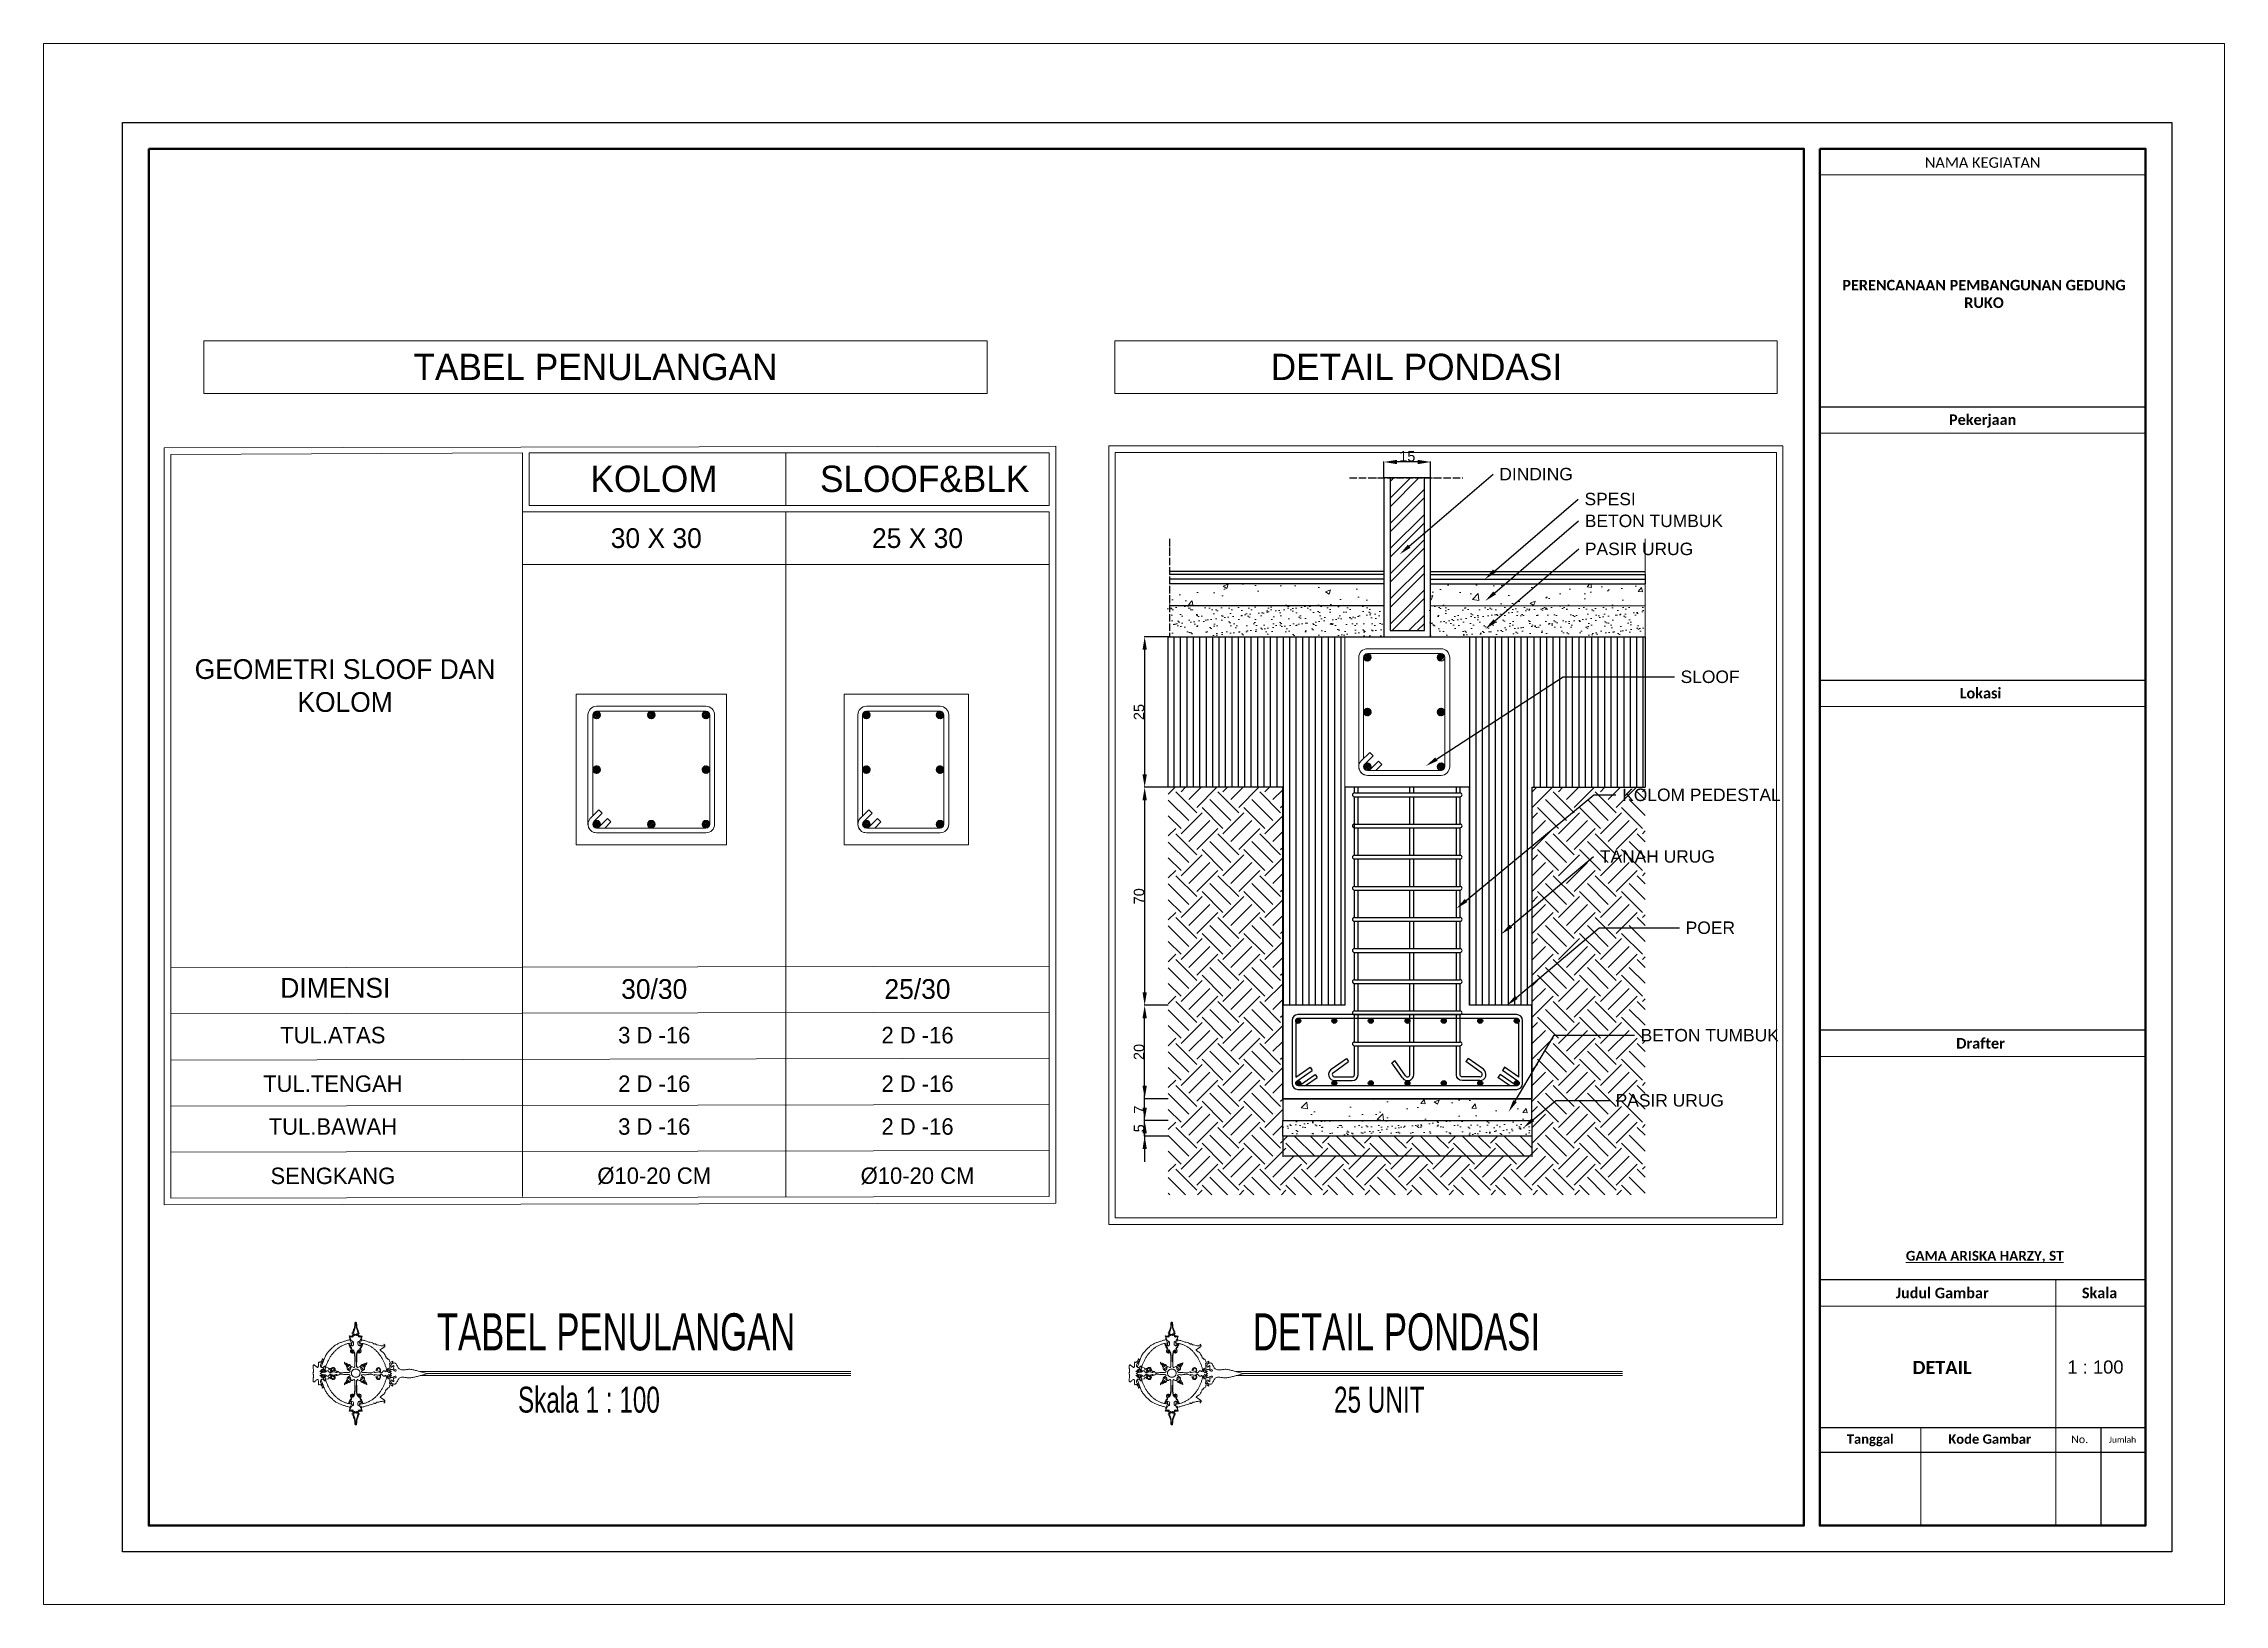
# Model space of a CAD drawing. Header units: centimetres. Extents: x 134057 to 145613, y 5028 to 39996.
# Drawn here: x 134078 to 138281, y 14051 to 17058 of the extents above; entities that cross this region are included whole.
import ezdxf
from ezdxf import colors
from ezdxf.entities.mleader import LeaderData, LeaderLine
from ezdxf.math import Vec2, Vec3

# ---------------------------------------------------------------- set-up
doc = ezdxf.new("R2010")
doc.units = ezdxf.units.CM
doc.header["$PDMODE"] = 2
doc.linetypes.add('ACAD_ISO04W100', pattern=[30, 24, -3, 0, -3])
for name, color, linetype, lineweight in [('0.1', 253, 'Continuous', 9), ('a. line t', 7, 'Continuous', 50), ('ARS 01', 20, 'Continuous', 0), ('BEGOL', 254, 'Continuous', 18), ('grs dinding bata', 91, 'Continuous', 5), ('Kertas', 252, 'Continuous', 20), ('Legenda', 252, 'Continuous', 20), ('LINE 0.20', 5, 'Continuous', 20), ('SIMBOL', 40, 'Continuous', 9), ('TEKS', 190, 'Continuous', 0), ('TEXT', 3, 'Continuous', 20)]:
    doc.layers.add(name, color=color, linetype=linetype, lineweight=lineweight)
doc.layers.add('ARWALL', color=7, linetype='Continuous')
doc.layers.add('dinding', color=151, linetype='Continuous')
doc.styles.add('GAYA TOSY', font='')
doc.styles.add('ROMANS', font='ROMANS.SHX', dxfattribs={"width": 0.7})
doc.styles.get("Standard").update_dxf_attribs({"font": 'arial.ttf'})
doc.styles.get('GAYA TOSY').set_extended_font_data('Sakkal Majalla')
doc.linetypes.add('BATTING', pattern='A,0.00254,-2.54,[134,ltypeshp.shx,S=2.54,R=0,X=-2.54,Y=0],-5.08,[134,ltypeshp.shx,S=2.54,R=180,X=2.54,Y=0],-2.54', length=10.16254)
doc.dimstyles.new('ISO-25', dxfattribs={"dimtxt": 2.5, "dimasz": 2.5, "dimexe": 1.25, "dimexo": 0.625, "dimtad": 1, "dimtxsty": 'Standard', "dimcen": 2.5, "dimadec": 0, "dimazin": 0, "dimtfac": 1, "dimtmove": 0, "dimatfit": 3, "dimfxl": 1, "dimarcsym": 0})

msp = doc.modelspace()

# ---------------------------------------------------------------- texts
at = {"layer": 'a. line t', "color": 2}
msp.add_text('1 : 100', height=25.3159, dxfattribs=at).set_placement((137978.317, 14495.304))
at = {"layer": 'a. line t', "color": 2, "lineweight": 20, "attachment_point": 5}
for s, insert, char_height, width in [('{\\fCandara|b0|i0|c0|p34;NAMA KEGIATAN}', (137814.967, 16828.92), 20.25271, 627.8339), ('{\\fCandara|b1|i0|c0|p34;PERENCANAAN PEMBANGUNAN GEDUNG RUKO}', (137817.54, 16575.777), 20.25271, 548.98167), ('{\\fCandara|b1|i0|c0|p34;Pekerjaan}', (137814.967, 16330.865), 20.25271, 627.8339), ('{\\fCandara|b1|i0|c0|p34;Lokasi}', (137810.938, 15806.396), 20.25271, 627.8339), ('{\\fCandara|b1|i0|c0|p34;Drafter}', (137810.938, 15131.668), 20.25271, 627.8339), ('{\\fCandara|b1|i0|c0|p34;\\LGAMA ARISKA HARZY, ST}', (137818.996, 14720.425), 18.80381, 705.34426), ('{\\fCandara|b1|i0|c0|p34;Judul Gambar}', (137737.013, 14650.655), 20.25271, 415.18048), ('{\\fCandara|b1|i0|c0|p34;Skala}', (138040.29, 14650.655), 20.25271, 212.65342)]:
    msp.add_mtext(s, dxfattribs=dict(at, insert=insert, char_height=char_height, width=width))
at = {"layer": 'a. line t', "color": 2, "lineweight": 15, "insert": (137736.824, 14507.135), "char_height": 25.31588, "width": 568.67509, "attachment_point": 5}
msp.add_mtext('{\\fCandara|b1|i0|c0|p34;DETAIL}', dxfattribs=at)
at = {"layer": 'a. line t', "color": 2, "attachment_point": 1}
for s, insert, char_height, width in [('{\\fCandara|b1|i0|c0|p34;Tanggal}', (137553.096, 14378.338), 18.22744, 318.90516), ('{\\fCandara|b1|i0|c0|p34;Kode Gambar}', (137748.728, 14378.338), 18.22744, 318.90516), ('{\\fCandara|b0|i0|c0|p34;No.}', (137985.681, 14375.975), 14.58195, 30.96718), ('{\\fCandara|b0|i0|c0|p34;Jumlah}', (138058.358, 14373.728), 11.66556, 55.42201)]:
    msp.add_mtext(s, dxfattribs=dict(at, insert=insert, char_height=char_height, width=width))
at = {"layer": 'TEKS', "lineweight": 15, "attachment_point": 5, "style": 'GAYA TOSY'}
for s, insert, char_height, width in [('\\A1;TABEL PENULANGAN ', (135141.684, 16434.835), 50.7373, 1509.43467), ('\\A1;DETAIL PONDASI', (136723.804, 16434.835), 50.7373, 1509.43467), ('\\A1;KOLOM ', (135254.643, 16219.202), 50.7373, 264.48932), ('\\A1;SLOOF&BLK ', (135776.191, 16219.202), 50.7373, 264.48932), ('\\A1;30 X 30', (135258.928, 16105.043), 38.05297, 507.373), ('\\A1;25 X 30', (135762.384, 16105.043), 38.05297, 507.373), ('\\A1;GEOMETRI SLOOF DAN KOLOM', (134659.246, 15820.949), 38.05297, 731.10541), ('\\A1;30/30', (135255.011, 15236.167), 38.053, 507.373), ('\\A1;25/30', (135762.384, 15236.167), 38.053, 507.373), ('\\A1;TUL.ATAS', (134635.772, 15147.377), 31.71081, 731.10541), ('\\A1;3 D -16', (135255.011, 15147.377), 31.71081, 731.10541), ('\\A1;2 D -16', (135762.384, 15147.377), 31.71081, 731.10541), ('\\A1;TUL.TENGAH', (134635.772, 15053.758), 31.71081, 731.10541), ('\\A1;2 D -16', (135255.011, 15053.758), 31.71081, 731.10541), ('\\A1;2 D -16', (135762.384, 15053.758), 31.71081, 731.10541), ('\\A1;TUL.BAWAH', (134635.772, 14971.269), 31.71081, 731.10541), ('\\A1;3 D -16', (135255.011, 14971.269), 31.71081, 731.10541), ('\\A1;2 D -16', (135762.384, 14971.269), 31.71081, 731.10541), ('\\A1;SENGKANG', (134635.772, 14876.178), 31.71081, 731.10541), ('\\A1;%%C10-20 CM', (135255.011, 14876.178), 31.71081, 731.10541), ('\\A1;%%C10-20 CM', (135762.384, 14876.178), 31.71081, 731.10541)]:
    msp.add_mtext(s, dxfattribs=dict(at, insert=insert, char_height=char_height, width=width))
at = {"layer": 'TEKS', "lineweight": 15, "insert": (134640.472, 15238.418), "char_height": 38.05297, "attachment_point": 5, "style": 'GAYA TOSY'}
msp.add_mtext('\\A1;DIMENSI', dxfattribs=at)
at = {"layer": 'TEXT', "color": 52, "lineweight": 15, "width": 23529.60895, "attachment_point": 1, "style": 'ROMANS'}
for s, insert, char_height in [('\\pt5.65;{\\fCastellar|b0|i0|c0|p18;TABEL PENULANGAN}', (134836.085, 14611.54), 71.39782), ('\\pt5.64971;{\\fCastellar|b0|i0|c0|p18;DETAIL PONDASI}', (136408.646, 14611.54), 71.39782), ('\\pt3.96;{\\fColonna MT|b0|i0|c0|p82;Skala 1 : 100}', (134992.445, 14470.136), 50.04503), ('\\pt3.96006;{\\fColonna MT|b0|i0|c0|p82;25 UNIT}', (136565.006, 14470.136), 50.04503)]:
    msp.add_mtext(s, dxfattribs=dict(at, insert=insert, char_height=char_height))

# ---------------------------------------------------------------- blocks, each defined once
blk = doc.blocks.new('*D70')
at = {"color": 0, "lineweight": -2, "transparency": 16777216}
for p, q in [((136466.2, 14952.4), (136466.2, 14912.9)), ((136946.2, 14952.4), (136946.2, 14912.9)), ((136943.7, 14914.1), (136468.7, 14914.1))]:
    blk.add_line(p, q, dxfattribs=at)
at = {"color": 0, "transparency": 16777216}
for points in [[(136468.7, 14914.5), (136468.7, 14913.7), (136466.2, 14914.1)], [(136943.7, 14914.5), (136943.7, 14913.7), (136946.2, 14914.1)]]:
    blk.add_solid(points, dxfattribs=at)
at = {"layer": 'Defpoints', "color": 0, "transparency": 16777216}
for p in [(136466.2, 14953.1), (136946.2, 14953.1), (136466.2, 14914.1)]:
    blk.add_point(p, dxfattribs=at)
at = {"color": 0, "transparency": 16777216, "insert": (136706.2, 14916), "char_height": 2.5, "attachment_point": 5}
blk.add_mtext('480', dxfattribs=at)
blk = doc.blocks.new('*D71')
at = {"layer": 'Defpoints', "color": 0, "transparency": 16777216}
for p in [(136661.2, 16252), (136661.2, 16221.3, -6688.1), (136751.2, 16221.3, -6688.1)]:
    blk.add_point(p, dxfattribs=at)
at = {"layer": 'dinding', "color": 0, "lineweight": -2, "transparency": 16777216}
for p, q in [((136661.2, 16222), (136661.2, 16253.2)), ((136726.2, 16252), (136686.2, 16252)), ((136751.2, 16222), (136751.2, 16253.2))]:
    blk.add_line(p, q, dxfattribs=at)
at = {"layer": 'dinding', "color": 0, "transparency": 16777216}
for points in [[(136686.2, 16256.1), (136686.2, 16247.8), (136661.2, 16252)], [(136726.2, 16256.1), (136726.2, 16247.8), (136751.2, 16252)]]:
    blk.add_solid(points, dxfattribs=at)
at = {"layer": 'dinding', "color": 0, "transparency": 16777216, "insert": (136706.2, 16262.8), "char_height": 20, "attachment_point": 5}
blk.add_mtext('15', dxfattribs=at)
blk = doc.blocks.new('*D65')
at = {"layer": 'Defpoints', "color": 0, "transparency": 16777216}
for p in [(136200.1, 14983.1), (136245.7, 14983.1), (136245.7, 14953.1)]:
    blk.add_point(p, dxfattribs=at)
at = {"layer": 'dinding', "color": 0, "lineweight": -2, "transparency": 16777216}
for p, q in [((136200.1, 15008.1), (136200.1, 15033.1)), ((136245.1, 14983.1), (136198.9, 14983.1)), ((136200.1, 14953.1), (136200.1, 14983.1)), ((136245.1, 14953.1), (136198.9, 14953.1)), ((136200.1, 14928.1), (136200.1, 14903.1))]:
    blk.add_line(p, q, dxfattribs=at)
at = {"layer": 'dinding', "color": 0, "transparency": 16777216}
for points in [[(136196, 15008.1), (136204.3, 15008.1), (136200.1, 14983.1)], [(136196, 14928.1), (136204.3, 14928.1), (136200.1, 14953.1)]]:
    blk.add_solid(points, dxfattribs=at)
at = {"layer": 'dinding', "color": 0, "transparency": 16777216, "insert": (136189.3, 14968.1), "char_height": 20, "attachment_point": 5, "rotation": 90}
blk.add_mtext('5', dxfattribs=at)
blk = doc.blocks.new('*D66')
at = {"layer": 'Defpoints', "color": 0, "transparency": 16777216}
for p in [(136200.1, 15025.1), (136245.7, 15025.1), (136245.7, 14983.1)]:
    blk.add_point(p, dxfattribs=at)
at = {"layer": 'dinding', "color": 0, "lineweight": -2, "transparency": 16777216}
for p, q in [((136200.1, 15050.1), (136200.1, 15075.1)), ((136245.1, 15025.1), (136198.9, 15025.1)), ((136200.1, 14983.1), (136200.1, 15025.1)), ((136245.1, 14983.1), (136198.9, 14983.1)), ((136200.1, 14958.1), (136200.1, 14933.1))]:
    blk.add_line(p, q, dxfattribs=at)
at = {"layer": 'dinding', "color": 0, "transparency": 16777216}
for points in [[(136196, 15050.1), (136204.3, 15050.1), (136200.1, 15025.1)], [(136196, 14958.1), (136204.3, 14958.1), (136200.1, 14983.1)]]:
    blk.add_solid(points, dxfattribs=at)
at = {"layer": 'dinding', "color": 0, "transparency": 16777216, "insert": (136189.5, 15004.1), "char_height": 20, "attachment_point": 5, "rotation": 90}
blk.add_mtext('7', dxfattribs=at)
blk = doc.blocks.new('*D67')
at = {"layer": 'Defpoints', "color": 0, "transparency": 16777216}
for p in [(136200.1, 15205.1), (136245.7, 15205.1), (136245.7, 15025.1)]:
    blk.add_point(p, dxfattribs=at)
at = {"layer": 'dinding', "color": 0, "lineweight": -2, "transparency": 16777216}
for p, q in [((136245.1, 15205.1), (136198.9, 15205.1)), ((136200.1, 15050.1), (136200.1, 15180.1)), ((136245.1, 15025.1), (136198.9, 15025.1))]:
    blk.add_line(p, q, dxfattribs=at)
at = {"layer": 'dinding', "color": 0, "transparency": 16777216}
for points in [[(136196, 15180.1), (136204.3, 15180.1), (136200.1, 15205.1)], [(136196, 15050.1), (136204.3, 15050.1), (136200.1, 15025.1)]]:
    blk.add_solid(points, dxfattribs=at)
at = {"layer": 'dinding', "color": 0, "transparency": 16777216, "insert": (136189.3, 15115.1), "char_height": 20, "attachment_point": 5, "rotation": 90}
blk.add_mtext('20', dxfattribs=at)
blk = doc.blocks.new('*D68')
at = {"layer": 'Defpoints', "color": 0, "transparency": 16777216}
for p in [(136245.7, 15625.1), (136200.1, 15205.1), (136245.7, 15205.1)]:
    blk.add_point(p, dxfattribs=at)
at = {"layer": 'dinding', "color": 0, "lineweight": -2, "transparency": 16777216}
for p, q in [((136245.1, 15625.1), (136198.9, 15625.1)), ((136200.1, 15600.1), (136200.1, 15230.1)), ((136245.1, 15205.1), (136198.9, 15205.1))]:
    blk.add_line(p, q, dxfattribs=at)
at = {"layer": 'dinding', "color": 0, "transparency": 16777216}
for points in [[(136196, 15600.1), (136204.3, 15600.1), (136200.1, 15625.1)], [(136196, 15230.1), (136204.3, 15230.1), (136200.1, 15205.1)]]:
    blk.add_solid(points, dxfattribs=at)
at = {"layer": 'dinding', "color": 0, "transparency": 16777216, "insert": (136189.3, 15415.1), "char_height": 20, "attachment_point": 5, "rotation": 90}
blk.add_mtext('70', dxfattribs=at)
blk = doc.blocks.new('*D69')
at = {"layer": 'Defpoints', "color": 0, "transparency": 16777216}
for p in [(136247.8, 15915.1), (136200.1, 15625.1), (136245.7, 15625.1)]:
    blk.add_point(p, dxfattribs=at)
at = {"layer": 'dinding', "color": 0, "lineweight": -2, "transparency": 16777216}
for p, q in [((136247.2, 15915.1), (136198.9, 15915.1)), ((136200.1, 15890.1), (136200.1, 15650.1)), ((136245.1, 15625.1), (136198.9, 15625.1))]:
    blk.add_line(p, q, dxfattribs=at)
at = {"layer": 'dinding', "color": 0, "transparency": 16777216}
for points in [[(136196, 15890.1), (136204.3, 15890.1), (136200.1, 15915.1)], [(136196, 15650.1), (136204.3, 15650.1), (136200.1, 15625.1)]]:
    blk.add_solid(points, dxfattribs=at)
at = {"layer": 'dinding', "color": 0, "transparency": 16777216, "insert": (136189.3, 15770.1), "char_height": 20, "attachment_point": 5, "rotation": 90}
blk.add_mtext('25', dxfattribs=at)

# ---------------------------------------------------------------- dimensions: what is measured, and where the dimension line sits
dim = msp.add_linear_dim(base=(136466.161, 14914.132, 6688.124), p1=(136946.161, 14953.07, 6688.124), p2=(136466.161, 14953.07, 6688.124), dimstyle='ISO-25')
dim.commit()
dim.dimension.update_dxf_attribs({"geometry": '*D70', "text_midpoint": (136706.161, 14916.034, 6688.124)})
at = {"layer": 'dinding'}
dim = msp.add_linear_dim(base=(136661.161, 16251.976, 6688.124), p1=(136751.161, 16221.337), p2=(136661.161, 16221.337), text='15', dimstyle='ISO-25', override={"dimtxt": 20, "dimasz": 25}, dxfattribs=at)
dim.commit()
dim.dimension.update_dxf_attribs({"geometry": '*D71', "text_midpoint": (136706.161, 16262.813, 6688.124)})
for base, p1, p2, text, picture, middle in [((136200.119, 15625.07, 6688.124), (136247.79, 15915.096, 6688.124), (136245.709, 15625.07, 6688.124), '25', '*D69', (136189.283, 15770.083, 6688.124)), ((136200.119, 15205.07, 6688.124), (136245.709, 15625.07, 6688.124), (136245.709, 15205.07, 6688.124), '70', '*D68', (136189.283, 15415.07, 6688.124)), ((136200.119, 15205.07, 6688.124), (136245.709, 15025.07, 6688.124), (136245.709, 15205.07, 6688.124), '20', '*D67', (136189.283, 15115.07, 6688.124)), ((136200.119, 15025.07, 6688.124), (136245.709, 14983.07, 6688.124), (136245.709, 15025.07, 6688.124), '7', '*D66', (136189.494, 15004.07, 6688.124)), ((136200.119, 14983.07, 6688.124), (136245.709, 14953.07, 6688.124), (136245.709, 14983.07, 6688.124), '5', '*D65', (136189.324, 14968.07, 6688.124))]:
    dim = msp.add_linear_dim(base=base, p1=p1, p2=p2, angle=90, text=text, dimstyle='ISO-25', override={"dimtxt": 20, "dimasz": 25}, dxfattribs=at)
    dim.commit()
    dim.dimension.update_dxf_attribs({"geometry": picture, "text_midpoint": middle})

# ---------------------------------------------------------------- hatches: boundary and pattern name
h = msp.add_hatch()
h.set_pattern_fill('ANSI32', color=256, scale=3.6)
h.set_pattern_definition([(45, (135249.767, -19865.69), (-24.24669, 24.24669), []), (45, (135265.93, -19865.69), (-24.24669, 24.24669), [])])
h.paths.add_polyline_path([(136739.161, 16221.337), (136673.161, 16221.337), (136673.161, 15927.096), (136739.161, 15927.096)])
at = {"true_color": 0x636466}
h = msp.add_hatch(dxfattribs=at)
h.set_pattern_fill('EARTH', color=251, scale=9, angle=45)
h.set_pattern_definition([(45, (135249.77, -19975.715), (0, 80.822305), [57.15, -57.15]), (45, (135234.613, -19960.56), (0, 80.822305), [57.15, -57.15]), (45, (135219.46, -19945.406), (0, 80.822305), [57.15, -57.15]), (135, (135219.46, -19935.303), (-80.822305, 0), [57.15, -57.15]), (135, (135234.613, -19920.15), (-80.822305, 0), [57.15, -57.15]), (135, (135249.77, -19904.995), (-80.822305, 0), [57.15, -57.15])])
h.paths.add_polyline_path([(136466.161, 15625.07), (136245.709, 15625.07), (136245.709, 14839.917), (137164.532, 14839.917), (137164.532, 15149.347), (137079.387, 15149.347), (136946.161, 15037.302), (136946.161, 15025.07), (136946.161, 14983.07), (136946.161, 14953.07), (136466.161, 14953.07), (136466.161, 14983.07), (136466.161, 15025.07)])
h.paths.add_polyline_path([(137164.532, 15491.693), (137065.301, 15491.693), (136946.161, 15391.494), (136946.161, 15245.293), (137075.811, 15354.332), (137164.532, 15354.332)], flags=17)
h.paths.add_polyline_path([(137164.532, 15354.332), (137075.811, 15354.332), (136946.161, 15245.293), (136946.161, 15037.302), (137079.387, 15149.347), (137164.532, 15149.347)], flags=17)
h.paths.add_polyline_path([(137164.532, 15610.448), (137065.398, 15610.448), (136946.161, 15511.759), (136946.161, 15391.494), (137065.301, 15491.693), (137164.532, 15491.693)], flags=17)
h.paths.add_polyline_path([(137065.398, 15610.448), (137164.532, 15610.448), (137164.532, 15625.07), (136946.161, 15625.07), (136946.161, 15511.759)], flags=17)
h = msp.add_hatch(color=256)
h.dxf.hatch_style = 1
h.paths.add_polyline_path([(136491.361, 15175.07, -1), (136500.961, 15175.07, -1)])
h = msp.add_hatch(color=256)
h.dxf.hatch_style = 1
h.paths.add_polyline_path([(136560.761, 15175.07, -1), (136570.361, 15175.07, -1)])
h = msp.add_hatch(color=256)
h.dxf.hatch_style = 1
h.paths.add_polyline_path([(136631.061, 15175.07, -1), (136640.661, 15175.07, -1)])
h = msp.add_hatch(color=256)
h.dxf.hatch_style = 1
h.paths.add_polyline_path([(136701.811, 15175.07, -1), (136711.411, 15175.07, -1)])
h = msp.add_hatch(color=256)
h.dxf.hatch_style = 1
h.paths.add_polyline_path([(136771.661, 15175.07, -1), (136781.261, 15175.07, -1)])
h = msp.add_hatch(color=256)
h.dxf.hatch_style = 1
h.paths.add_polyline_path([(136841.961, 15175.07, -1), (136851.561, 15175.07, -1)])
h = msp.add_hatch(color=256)
h.dxf.hatch_style = 1
h.paths.add_polyline_path([(136912.261, 15175.07, -1), (136921.861, 15175.07, -1)])
h = msp.add_hatch(color=256)
h.dxf.hatch_style = 1
h.paths.add_polyline_path([(136491.361, 15055.07, 1), (136500.961, 15055.07, 1)])
h = msp.add_hatch(color=256)
h.dxf.hatch_style = 1
h.paths.add_polyline_path([(136560.761, 15055.07, 1), (136570.361, 15055.07, 1)])
h = msp.add_hatch(color=256)
h.dxf.hatch_style = 1
h.paths.add_polyline_path([(136631.061, 15055.07, 1), (136640.661, 15055.07, 1)])
h = msp.add_hatch(color=256)
h.dxf.hatch_style = 1
h.paths.add_polyline_path([(136701.811, 15055.07, 1), (136711.411, 15055.07, 1)])
h = msp.add_hatch(color=256)
h.dxf.hatch_style = 1
h.paths.add_polyline_path([(136771.661, 15055.07, 1), (136781.261, 15055.07, 1)])
h = msp.add_hatch(color=256)
h.dxf.hatch_style = 1
h.paths.add_polyline_path([(136841.961, 15055.07, 1), (136851.561, 15055.07, 1)])
h = msp.add_hatch(color=256)
h.dxf.hatch_style = 1
h.paths.add_polyline_path([(136912.261, 15055.07, 1), (136921.861, 15055.07, 1)])
at = {"layer": 'ARS 01', "lineweight": 15}
h = msp.add_hatch(dxfattribs=at)
h.set_pattern_fill('ANSI33', color=256, scale=0.461825, style=0)
h.set_pattern_definition([(315, (136621.954, 15875.3792), (-2.07365, -2.07365), []), (315, (136624.0278, 15875.3792), (-2.07365, -2.07365), [1.4663, -0.73315])])
h.paths.add_polyline_path([(136636.732, 15875.379, -1), (136621.954, 15875.379, -1)])
h = msp.add_hatch(dxfattribs=at)
h.set_pattern_fill('ANSI33', color=256, scale=0.461825, style=0)
h.set_pattern_definition([(225, (136778.6482, 15875.3792), (2.07365, -2.07365), []), (225, (136776.5746, 15875.3792), (2.07365, -2.07365), [1.4663, -0.73315])])
h.paths.add_polyline_path([(136763.87, 15875.379, 1), (136778.648, 15875.379, 1)])
h = msp.add_hatch(dxfattribs=at)
h.set_pattern_fill('ANSI33', color=256, scale=0.461825, style=0)
h.set_pattern_definition([(315, (135136.616, 15764.6427), (-2.07365, -2.07365), []), (315, (135138.6896, 15764.6427), (-2.07365, -2.07365), [1.4663, -0.73315])])
h.paths.add_polyline_path([(135151.394, 15764.643, -1), (135136.616, 15764.643, -1)])
h = msp.add_hatch(dxfattribs=at)
h.set_pattern_fill('ANSI33', color=256, scale=0.461825, style=0)
h.set_pattern_definition([(225, (135256.6903, 15764.6427), (2.07365, -2.07365), []), (225, (135254.6167, 15764.6427), (2.07365, -2.07365), [1.4663, -0.73315])])
h.paths.add_polyline_path([(135241.912, 15764.643, 1), (135256.69, 15764.643, 1)])
h = msp.add_hatch(dxfattribs=at)
h.set_pattern_fill('ANSI33', color=256, scale=0.461825, style=0)
h.set_pattern_definition([(225, (135361.9863, 15764.6427), (2.07365, -2.07365), []), (225, (135359.9127, 15764.6427), (2.07365, -2.07365), [1.4663, -0.73315])])
h.paths.add_polyline_path([(135347.208, 15764.643, 1), (135361.986, 15764.643, 1)])
h = msp.add_hatch(dxfattribs=at)
h.set_pattern_fill('ANSI33', color=256, scale=0.461825, style=0)
h.set_pattern_definition([(315, (135656.608, 15764.6427), (-2.07365, -2.07365), []), (315, (135658.6818, 15764.6427), (-2.07365, -2.07365), [1.4663, -0.73315])])
h.paths.add_polyline_path([(135671.386, 15764.643, -1), (135656.608, 15764.643, -1)])
h = msp.add_hatch(dxfattribs=at)
h.set_pattern_fill('ANSI33', color=256, scale=0.461825, style=0)
h.set_pattern_definition([(225, (135813.3022, 15764.6427), (2.07365, -2.07365), []), (225, (135811.2286, 15764.6427), (2.07365, -2.07365), [1.4663, -0.73315])])
h.paths.add_polyline_path([(135798.524, 15764.643, 1), (135813.302, 15764.643, 1)])
h = msp.add_hatch(dxfattribs=at)
h.set_pattern_fill('ANSI33', color=256, scale=0.461825, style=0)
h.set_pattern_definition([(45, (136621.954, 15770.0832), (-2.07365, 2.07365), []), (45, (136624.0278, 15770.0832), (-2.07365, 2.07365), [1.4663, -0.73315])])
h.paths.add_polyline_path([(136636.732, 15770.083, 1), (136621.954, 15770.083, 1)])
h = msp.add_hatch(dxfattribs=at)
h.set_pattern_fill('ANSI33', color=256, scale=0.461825, style=0)
h.set_pattern_definition([(315, (136621.954, 15770.0832), (-2.07365, -2.07365), []), (315, (136624.0278, 15770.0832), (-2.07365, -2.07365), [1.4663, -0.73315])])
h.paths.add_polyline_path([(136636.732, 15770.083, -1), (136621.954, 15770.083, -1)])
h = msp.add_hatch(dxfattribs=at)
h.set_pattern_fill('ANSI33', color=256, scale=0.461825, style=0)
h.set_pattern_definition([(135, (136778.6482, 15770.0832), (2.07365, 2.07365), []), (135, (136776.5746, 15770.0832), (2.07365, 2.07365), [1.4663, -0.73315])])
h.paths.add_polyline_path([(136763.87, 15770.083, -1), (136778.648, 15770.083, -1)])
h = msp.add_hatch(dxfattribs=at)
h.set_pattern_fill('ANSI33', color=256, scale=0.461825, style=0)
h.set_pattern_definition([(225, (136778.6482, 15770.0832), (2.07365, -2.07365), []), (225, (136776.5746, 15770.0832), (2.07365, -2.07365), [1.4663, -0.73315])])
h.paths.add_polyline_path([(136763.87, 15770.083, 1), (136778.648, 15770.083, 1)])
h = msp.add_hatch(dxfattribs=at)
h.set_pattern_fill('ANSI33', color=256, scale=0.461825, style=0)
h.set_pattern_definition([(45, (135136.616, 15659.3467), (-2.07365, 2.07365), []), (45, (135138.6896, 15659.3467), (-2.07365, 2.07365), [1.4663, -0.73315])])
h.paths.add_polyline_path([(135151.394, 15659.347, 1), (135136.616, 15659.347, 1)])
h = msp.add_hatch(dxfattribs=at)
h.set_pattern_fill('ANSI33', color=256, scale=0.461825, style=0)
h.set_pattern_definition([(315, (135136.616, 15659.3467), (-2.07365, -2.07365), []), (315, (135138.6896, 15659.3467), (-2.07365, -2.07365), [1.4663, -0.73315])])
h.paths.add_polyline_path([(135151.394, 15659.347, -1), (135136.616, 15659.347, -1)])
h = msp.add_hatch(dxfattribs=at)
h.set_pattern_fill('ANSI33', color=256, scale=0.461825, style=0)
h.set_pattern_definition([(135, (135361.9863, 15659.3467), (2.07365, 2.07365), []), (135, (135359.9127, 15659.3467), (2.07365, 2.07365), [1.4663, -0.73315])])
h.paths.add_polyline_path([(135347.208, 15659.347, -1), (135361.986, 15659.347, -1)])
h = msp.add_hatch(dxfattribs=at)
h.set_pattern_fill('ANSI33', color=256, scale=0.461825, style=0)
h.set_pattern_definition([(225, (135361.9863, 15659.3467), (2.07365, -2.07365), []), (225, (135359.9127, 15659.3467), (2.07365, -2.07365), [1.4663, -0.73315])])
h.paths.add_polyline_path([(135347.208, 15659.347, 1), (135361.986, 15659.347, 1)])
h = msp.add_hatch(dxfattribs=at)
h.set_pattern_fill('ANSI33', color=256, scale=0.461825, style=0)
h.set_pattern_definition([(45, (135656.608, 15659.3467), (-2.07365, 2.07365), []), (45, (135658.6818, 15659.3467), (-2.07365, 2.07365), [1.4663, -0.73315])])
h.paths.add_polyline_path([(135671.386, 15659.347, 1), (135656.608, 15659.347, 1)])
h = msp.add_hatch(dxfattribs=at)
h.set_pattern_fill('ANSI33', color=256, scale=0.461825, style=0)
h.set_pattern_definition([(315, (135656.608, 15659.3467), (-2.07365, -2.07365), []), (315, (135658.6818, 15659.3467), (-2.07365, -2.07365), [1.4663, -0.73315])])
h.paths.add_polyline_path([(135671.386, 15659.347, -1), (135656.608, 15659.347, -1)])
h = msp.add_hatch(dxfattribs=at)
h.set_pattern_fill('ANSI33', color=256, scale=0.461825, style=0)
h.set_pattern_definition([(135, (135813.3022, 15659.3467), (2.07365, 2.07365), []), (135, (135811.2286, 15659.3467), (2.07365, 2.07365), [1.4663, -0.73315])])
h.paths.add_polyline_path([(135798.524, 15659.347, -1), (135813.302, 15659.347, -1)])
h = msp.add_hatch(dxfattribs=at)
h.set_pattern_fill('ANSI33', color=256, scale=0.461825, style=0)
h.set_pattern_definition([(225, (135813.3022, 15659.3467), (2.07365, -2.07365), []), (225, (135811.2286, 15659.3467), (2.07365, -2.07365), [1.4663, -0.73315])])
h.paths.add_polyline_path([(135798.524, 15659.347, 1), (135813.302, 15659.347, 1)])
h = msp.add_hatch(dxfattribs=at)
h.set_pattern_fill('ANSI33', color=256, scale=0.461825, style=0)
h.set_pattern_definition([(45, (136621.954, 15664.7872), (-2.07365, 2.07365), []), (45, (136624.0278, 15664.7872), (-2.07365, 2.07365), [1.4663, -0.73315])])
h.paths.add_polyline_path([(136636.732, 15664.787, 1), (136621.954, 15664.787, 1)])
h = msp.add_hatch(dxfattribs=at)
h.set_pattern_fill('ANSI33', color=256, scale=0.461825, style=0)
h.set_pattern_definition([(135, (136778.6482, 15664.7872), (2.07365, 2.07365), []), (135, (136776.5746, 15664.7872), (2.07365, 2.07365), [1.4663, -0.73315])])
h.paths.add_polyline_path([(136763.87, 15664.787, -1), (136778.648, 15664.787, -1)])
h = msp.add_hatch(dxfattribs=at)
h.set_pattern_fill('ANSI33', color=256, scale=0.461825, style=0)
h.set_pattern_definition([(45, (135136.616, 15554.0507), (-2.07365, 2.07365), []), (45, (135138.6896, 15554.0507), (-2.07365, 2.07365), [1.4663, -0.73315])])
h.paths.add_polyline_path([(135151.394, 15554.051, 1), (135136.616, 15554.051, 1)])
h = msp.add_hatch(dxfattribs=at)
h.set_pattern_fill('ANSI33', color=256, scale=0.461825, style=0)
h.set_pattern_definition([(225, (135256.6903, 15554.0507), (2.07365, -2.07365), []), (225, (135254.6167, 15554.0507), (2.07365, -2.07365), [1.4663, -0.73315])])
h.paths.add_polyline_path([(135241.912, 15554.051, 1), (135256.69, 15554.051, 1)])
h = msp.add_hatch(dxfattribs=at)
h.set_pattern_fill('ANSI33', color=256, scale=0.461825, style=0)
h.set_pattern_definition([(135, (135361.9863, 15554.0507), (2.07365, 2.07365), []), (135, (135359.9127, 15554.0507), (2.07365, 2.07365), [1.4663, -0.73315])])
h.paths.add_polyline_path([(135347.208, 15554.051, -1), (135361.986, 15554.051, -1)])
h = msp.add_hatch(dxfattribs=at)
h.set_pattern_fill('ANSI33', color=256, scale=0.461825, style=0)
h.set_pattern_definition([(45, (135656.608, 15554.0507), (-2.07365, 2.07365), []), (45, (135658.6818, 15554.0507), (-2.07365, 2.07365), [1.4663, -0.73315])])
h.paths.add_polyline_path([(135671.386, 15554.051, 1), (135656.608, 15554.051, 1)])
h = msp.add_hatch(dxfattribs=at)
h.set_pattern_fill('ANSI33', color=256, scale=0.461825, style=0)
h.set_pattern_definition([(135, (135813.3022, 15554.0507), (2.07365, 2.07365), []), (135, (135811.2286, 15554.0507), (2.07365, 2.07365), [1.4663, -0.73315])])
h.paths.add_polyline_path([(135798.524, 15554.051, -1), (135813.302, 15554.051, -1)])
at = {"layer": 'ARWALL', "lineweight": 5, "ltscale": 0.5}
h = msp.add_hatch(dxfattribs=at)
h.set_pattern_fill('AR-CONC', color=256, scale=0.54)
h.set_pattern_definition([(50, (135249.77, -19865.69), (98.37972, -8.6071), [10.287, -113.157]), (355, (135249.77, -19865.69), (-19.03145, 103.1707), [8.2296, -90.52592]), (100.45144, (135257.97, -19866.41), (79.34827, 94.56359), [8.7426, -96.16873]), (46.1842, (135249.77, -19838.26), (146.3827, -22.70286), [15.4305, -169.7355]), (96.63556, (135261.97, -19840.15), (128.19823, 133.6101), [13.1139, -144.2532]), (351.18415, (135249.77, -19838.26), (128.19823, 133.6101), [12.3444, -135.78826]), (21, (135263.48, -19845.115), (81.87177, -55.2232), [10.287, -113.157]), (326, (135263.48, -19845.11), (33.3731, 99.4615), [8.2296, -90.5256]), (71.45144, (135270.31, -19849.72), (115.24487, 44.2383), [8.7426, -96.16857]), (37.5, (135249.767, -19865.69), (1.667846, 45.65972), [0, -89.42832, 0, -91.8972, 0, -90.8685]), (7.5, (135249.767, -19865.69), (36.08262, 54.09751), [0, -52.39512, 0, -87.37092, 0, -34.6329]), (327.5, (135219.18, -19865.69), (73.21892, -3.09352), [0, -34.29, 0, -106.9848, 0, -141.9606]), (317.5, (135205.465, -19865.69), (79.98976, 13.7303), [0, -44.577, 0, -71.04888, 0, -100.8126])])
h.paths.add_polyline_path([(136661.161, 16017.096), (136247.79, 16017.096), (136247.79, 15975.096), (136661.161, 15975.096)])
h.paths.add_polyline_path([(137164.532, 16017.096), (136751.161, 16017.096), (136751.161, 15975.096), (137164.532, 15975.096)])
h = msp.add_hatch(dxfattribs=at)
h.set_pattern_fill('AR-SAND', color=256, scale=0.48)
h.set_pattern_definition([(37.5, (135246.704, -19864.403), (-0.768015, 23.491835), [0, -18.53184, 0, -20.7264, 0, -19.812]), (7.5, (135246.704, -19864.403), (21.577118, 34.407605), [0, -9.99744, 0, -16.70304, 0, -6.4008]), (327.5, (135231.708, -19864.403), (37.967634, 0.068985), [0, -6.096, 0, -21.9456, 0, -28.6512]), (317.5, (135231.708, -19864.403), (36.65071, 10.700608), [0, -3.048, 0, -14.38656, 0, -16.4592])])
h.paths.add_polyline_path([(136658.098, 15976.382), (136244.727, 15976.382), (136244.727, 15916.382), (136658.098, 15916.382)])
h.paths.add_polyline_path([(137161.469, 15976.382), (136748.098, 15976.382), (136748.098, 15916.382), (137161.469, 15916.382)])
h = msp.add_hatch(dxfattribs=at)
h.set_pattern_fill('AR-CONC', color=256, scale=0.54)
h.set_pattern_definition([(50, (135249.77, -19975.715), (98.37972, -8.6071), [10.287, -113.157]), (355, (135249.77, -19975.71), (-19.03145, 103.1707), [8.2296, -90.52592]), (100.45144, (135257.97, -19976.43), (79.34827, 94.56359), [8.7426, -96.16873]), (46.1842, (135249.77, -19948.28), (146.3827, -22.70286), [15.4305, -169.7355]), (96.63556, (135261.97, -19950.17), (128.19823, 133.6101), [13.1139, -144.2532]), (351.18415, (135249.77, -19948.28), (128.1982, 133.6101), [12.3444, -135.78826]), (21, (135263.48, -19955.14), (81.87177, -55.2232), [10.287, -113.157]), (326, (135263.48, -19955.14), (33.3731, 99.4615), [8.2296, -90.5256]), (71.45144, (135270.31, -19959.74), (115.24487, 44.2383), [8.7426, -96.16857]), (37.5, (135249.767, -19975.715), (1.667846, 45.65972), [0, -89.42832, 0, -91.8972, 0, -90.8685]), (7.5, (135249.767, -19975.715), (36.08262, 54.09751), [0, -52.39512, 0, -87.37092, 0, -34.6329]), (327.5, (135219.18, -19975.715), (73.21892, -3.09352), [0, -34.29, 0, -106.9848, 0, -141.9606]), (317.5, (135205.465, -19975.715), (79.98976, 13.7303), [0, -44.577, 0, -71.04888, 0, -100.8126])])
h.paths.add_polyline_path([(136946.161, 15025.07), (136466.161, 15025.07), (136466.161, 14983.07), (136946.161, 14983.07)])
h = msp.add_hatch(dxfattribs=at)
h.set_pattern_fill('AR-SAND', color=256, scale=0.48)
h.set_pattern_definition([(37.5, (135249.767, -19975.715), (-0.768015, 23.491835), [0, -18.53184, 0, -20.7264, 0, -19.812]), (7.5, (135249.767, -19975.715), (21.577118, 34.407605), [0, -9.99744, 0, -16.70304, 0, -6.4008]), (327.5, (135234.771, -19975.715), (37.967634, 0.068985), [0, -6.096, 0, -21.9456, 0, -28.6512]), (317.5, (135234.77, -19975.715), (36.65071, 10.700608), [0, -3.048, 0, -14.38656, 0, -16.4592])])
h.paths.add_polyline_path([(136946.161, 14983.07), (136466.161, 14983.07), (136466.161, 14953.07), (136946.161, 14953.07)])
at = {"layer": 'dinding', "true_color": 0x636466}
h = msp.add_hatch(dxfattribs=at)
h.set_pattern_fill('ANSI31', color=251, scale=3.9, angle=45)
h.paths.add_polyline_path([(136586.161, 15809.8), (136586.161, 15915.096), (136245.709, 15915.096), (136245.709, 15625.07), (136466.161, 15625.07), (136466.161, 15205.07), (136586.161, 15205.07), (136586.161, 15625.07)])
h.paths.add_polyline_path([(137164.532, 15837.875), (137006.628, 15837.875), (136826.161, 15720.797), (136826.161, 15625.07), (136826.161, 15412.439), (136946.161, 15511.759), (136946.161, 15625.07), (137164.532, 15625.07)])
h.paths.add_polyline_path([(137006.628, 15837.875), (137164.532, 15837.875), (137164.532, 15915.096), (136826.161, 15915.096), (136826.161, 15720.797)])
h.paths.add_polyline_path([(136946.161, 15511.759), (136826.161, 15412.439), (136826.161, 15205.07), (136946.161, 15205.07)])

# ---------------------------------------------------------------- linework, layer by layer
at = {"linetype": 'ACAD_ISO04W100', "ltscale": 0.6}
for p, q in [((136594.733, 16221.337), (136813.193, 16221.337)), ((136247.79, 16103.79, 6688.124), (136247.79, 15915.096, 6688.124))]:
    msp.add_line(p, q, dxfattribs=at)
for p, q in [((136661.161, 16041.096, 6688.124), (136247.79, 16041.096, 6688.124)), ((136661.161, 16035.096, 6688.124), (136247.79, 16035.096, 6688.124)), ((136661.161, 16017.096, 6688.124), (136247.79, 16017.096, 6688.124)), ((136751.161, 16041.096, 6688.124), (137164.532, 16041.096, 6688.124)), ((136751.161, 16035.096, 6688.124), (137164.532, 16035.096, 6688.124)), ((136751.161, 16017.096, 6688.124), (137164.532, 16017.096, 6688.124)), ((137164.532, 16035.096, 6688.124), (137164.532, 16018.692, 6688.124)), ((137164.532, 16018.692, 6688.124), (137164.532, 16017.096, 6688.124)), ((136661.161, 15975.096, 6688.124), (136247.79, 15975.096, 6688.124)), ((136751.161, 15915.096, 6688.124), (137164.532, 15915.096, 6688.124)), ((136604.161, 15614.27, 6688.124), (136808.161, 15614.27, 6688.124)), ((136604.161, 15607.07, 6688.124), (136808.161, 15607.07, 6688.124)), ((136711.411, 15614.27, 6688.124), (136711.411, 15625.07, 6688.124)), ((136711.411, 15554.27, 6688.124), (136711.411, 15607.07, 6688.124)), ((136718.611, 15614.27, 6688.124), (136718.611, 15625.07, 6688.124)), ((136718.611, 15554.27, 6688.124), (136718.611, 15607.07, 6688.124)), ((136604.161, 15554.27, 6688.124), (136808.161, 15554.27, 6688.124)), ((136604.161, 15547.07, 6688.124), (136808.161, 15547.07, 6688.124)), ((136711.411, 15494.27, 6688.124), (136711.411, 15547.07, 6688.124)), ((136718.611, 15494.27, 6688.124), (136718.611, 15547.07, 6688.124)), ((136604.161, 15494.27, 6688.124), (136808.161, 15494.27, 6688.124)), ((136604.161, 15487.07, 6688.124), (136808.161, 15487.07, 6688.124)), ((136711.411, 15434.27, 6688.124), (136711.411, 15487.07, 6688.124)), ((136718.611, 15434.27, 6688.124), (136718.611, 15487.07, 6688.124)), ((136604.161, 15434.27, 6688.124), (136808.161, 15434.27, 6688.124)), ((136604.161, 15427.07, 6688.124), (136808.161, 15427.07, 6688.124)), ((136711.411, 15374.27, 6688.124), (136711.411, 15427.07, 6688.124)), ((136718.611, 15374.27, 6688.124), (136718.611, 15427.07, 6688.124)), ((136604.161, 15374.27, 6688.124), (136808.161, 15374.27, 6688.124)), ((136604.161, 15367.07, 6688.124), (136808.161, 15367.07, 6688.124)), ((136711.411, 15314.27, 6688.124), (136711.411, 15367.07, 6688.124)), ((136718.611, 15314.27, 6688.124), (136718.611, 15367.07, 6688.124)), ((136604.161, 15314.27, 6688.124), (136808.161, 15314.27, 6688.124)), ((136604.161, 15307.07, 6688.124), (136808.161, 15307.07, 6688.124)), ((136711.411, 15254.27, 6688.124), (136711.411, 15307.07, 6688.124)), ((136718.611, 15254.27, 6688.124), (136718.611, 15307.07, 6688.124)), ((136604.161, 15254.27, 6688.124), (136808.161, 15254.27, 6688.124)), ((136604.161, 15247.07, 6688.124), (136808.161, 15247.07, 6688.124)), ((136711.411, 15194.27, 6688.124), (136711.411, 15247.07, 6688.124)), ((136718.611, 15194.27, 6688.124), (136718.611, 15247.07, 6688.124)), ((136604.161, 15194.27, 6688.124), (136808.161, 15194.27, 6688.124)), ((136604.161, 15187.07, 6688.124), (136808.161, 15187.07, 6688.124)), ((136711.411, 15134.27, 6688.124), (136711.411, 15187.07, 6688.124)), ((136718.611, 15134.27, 6688.124), (136718.611, 15187.07, 6688.124)), ((136604.161, 15134.27, 6688.124), (136808.161, 15134.27, 6688.124)), ((136559.578, 15081.7, 6688.124), (136589.068, 15102.349, 6688.124)), ((136563.708, 15075.802, 6688.124), (136593.197, 15096.451, 6688.124)), ((136589.068, 15102.349, 6688.124), (136593.197, 15096.451, 6688.124)), ((136604.161, 15127.07, 6688.124), (136808.161, 15127.07, 6688.124)), ((136676.132, 15094.477, 6688.124), (136682.03, 15098.607, 6688.124)), ((136696.781, 15064.987, 6688.124), (136676.132, 15094.477, 6688.124)), ((136702.679, 15069.117, 6688.124), (136682.03, 15098.607, 6688.124)), ((136711.411, 15071.87, 6688.124), (136711.411, 15127.07, 6688.124)), ((136718.611, 15071.87, 6688.124), (136718.611, 15127.07, 6688.124)), ((136823.254, 15102.349, 6688.124), (136819.125, 15096.451, 6688.124)), ((136848.614, 15075.802, 6688.124), (136819.125, 15096.451, 6688.124)), ((136852.744, 15081.7, 6688.124), (136823.254, 15102.349, 6688.124)), ((136491.361, 15066.359, 6688.124), (136518.768, 15085.549, 6688.124)), ((136493.408, 15059.002, 6688.124), (136522.897, 15079.651, 6688.124)), ((136498.914, 15051.138, 6688.124), (136528.404, 15071.787, 6688.124)), ((136510.227, 15050.27, 6688.124), (136532.533, 15065.889, 6688.124)), ((136518.768, 15085.549, 6688.124), (136522.897, 15079.651, 6688.124)), ((136528.404, 15071.787, 6688.124), (136532.533, 15065.889, 6688.124)), ((136885.106, 15071.787, 6688.124), (136880.976, 15065.889, 6688.124)), ((136903.282, 15050.27, 6688.124), (136880.976, 15065.889, 6688.124)), ((136915.835, 15050.27, 6688.124), (136885.106, 15071.787, 6688.124)), ((136893.554, 15085.549, 6688.124), (136889.425, 15079.651, 6688.124)), ((136918.914, 15059.002, 6688.124), (136889.425, 15079.651, 6688.124)), ((136920.961, 15066.359, 6688.124), (136893.554, 15085.549, 6688.124)), ((136466.161, 15025.07, 6688.124), (136466.161, 14983.07, 6688.124)), ((136946.161, 14983.07, 6688.124), (136946.161, 15025.07, 6688.124)), ((136466.161, 14983.07, 6688.124), (136946.161, 14983.07, 6688.124)), ((136466.161, 14953.07, 6688.124), (136466.161, 14983.07, 6688.124)), ((136946.161, 14983.07, 6688.124), (136946.161, 14953.07, 6688.124)), ((136946.161, 14953.07, 6688.124), (136466.161, 14953.07, 6688.124))]:
    msp.add_line(p, q)
at = {"linetype": 'BATTING', "ltscale": 0.8}
for p, q in [((136661.161, 16026.096, 6688.124), (136247.79, 16026.096, 6688.124)), ((136751.161, 16026.096, 6688.124), (137164.532, 16026.096, 6688.124))]:
    msp.add_line(p, q, dxfattribs=at)
msp.add_lwpolyline([(136661.161, 15915.096), (136751.161, 15915.096), (136751.161, 16221.337), (136661.161, 16221.337)], close=True)
msp.add_lwpolyline([(136673.161, 16221.337), (136673.161, 15927.096), (136739.161, 15927.096), (136739.161, 16221.337)])
at = {"elevation": 6688.124}
for points in [[(136946.161, 15625.07), (136946.161, 15025.07), (136466.161, 15025.07), (136466.161, 15625.07), (136245.709, 15625.07), (136245.709, 15915.096), (137164.532, 15915.096), (137164.532, 15625.07)], [(136826.161, 15205.07), (136826.161, 15625.07), (136586.161, 15625.07), (136586.161, 15205.07)], [(136604.161, 15614.27), (136604.161, 15625.07)], [(136604.161, 15494.27), (136604.161, 15607.07)], [(136611.361, 15614.27), (136611.361, 15625.07)], [(136611.361, 15554.27), (136611.361, 15607.07)], [(136800.961, 15614.27), (136800.961, 15625.07)], [(136800.961, 15554.27), (136800.961, 15607.07)], [(136808.161, 15614.27), (136808.161, 15625.07)], [(136808.161, 15554.27), (136808.161, 15607.07)], [(136946.161, 15625.07), (137164.532, 15625.07)], [(136611.361, 15494.27), (136611.361, 15547.07)], [(136800.961, 15494.27), (136800.961, 15547.07)], [(136808.161, 15494.27), (136808.161, 15547.07)], [(136604.161, 15434.27), (136604.161, 15487.07)], [(136611.361, 15434.27), (136611.361, 15487.07)], [(136800.961, 15434.27), (136800.961, 15487.07)], [(136808.161, 15434.27), (136808.161, 15487.07)], [(136604.161, 15374.27), (136604.161, 15427.07)], [(136611.361, 15374.27), (136611.361, 15427.07)], [(136800.961, 15374.27), (136800.961, 15427.07)], [(136808.161, 15374.27), (136808.161, 15427.07)], [(136604.161, 15314.27), (136604.161, 15367.07)], [(136611.361, 15314.27), (136611.361, 15367.07)], [(136800.961, 15314.27), (136800.961, 15367.07)], [(136808.161, 15314.27), (136808.161, 15367.07)], [(136604.161, 15254.27), (136604.161, 15307.07)], [(136611.361, 15254.27), (136611.361, 15307.07)], [(136800.961, 15254.27), (136800.961, 15307.07)], [(136808.161, 15254.27), (136808.161, 15307.07)], [(136604.161, 15194.27), (136604.161, 15247.07)], [(136611.361, 15194.27), (136611.361, 15247.07)], [(136800.961, 15194.27), (136800.961, 15247.07)], [(136808.161, 15194.27), (136808.161, 15247.07)], [(136586.161, 15205.07), (136466.161, 15205.07), (136466.161, 15025.07), (136946.161, 15025.07), (136946.161, 15205.07), (136826.161, 15205.07)], [(136604.161, 15134.27), (136604.161, 15187.07)], [(136611.361, 15134.27), (136611.361, 15187.07)], [(136800.961, 15134.27), (136800.961, 15187.07)], [(136808.161, 15134.27), (136808.161, 15187.07)]]:
    msp.add_lwpolyline(points, dxfattribs=at)
msp.add_lwpolyline([(136495.261, 15043.07), (136917.061, 15043.07, 0.41421356), (136928.161, 15054.17), (136928.161, 15175.97, 0.41421356), (136917.061, 15187.07), (136495.261, 15187.07, 0.41421356), (136484.161, 15175.97), (136484.161, 15054.17, 0.41421356)], format="xyb", close=True, dxfattribs=at)
for points in [[(136920.961, 15066.359), (136920.961, 15175.97, 0.41421356), (136917.061, 15179.87), (136495.261, 15179.87, 0.41421356), (136491.361, 15175.97), (136491.361, 15066.359)], [(136566.461, 15067.07), (136600.261, 15067.07, 0.41421356), (136604.161, 15070.97), (136604.161, 15127.07)], [(136566.461, 15059.87), (136600.261, 15059.87, 0.41421356), (136611.361, 15070.97), (136611.361, 15127.07)], [(136845.861, 15059.87), (136812.061, 15059.87, -0.41421356), (136800.961, 15070.97), (136800.961, 15127.07)], [(136845.861, 15067.07), (136812.061, 15067.07, -0.41421356), (136808.161, 15070.97), (136808.161, 15127.07)], [(136496.161, 15050.27), (136917.061, 15050.27, 0.41421356), (136920.961, 15054.17), (136920.961, 15057.869)]]:
    msp.add_lwpolyline(points, format="xyb", dxfattribs=at)
for centre in [(136496.161, 15175.07, 6688.124), (136565.561, 15175.07, 6688.124), (136635.861, 15175.07, 6688.124), (136706.611, 15175.07, 6688.124), (136776.461, 15175.07, 6688.124), (136846.761, 15175.07, 6688.124), (136917.061, 15175.07, 6688.124), (136496.161, 15055.07, 6688.124), (136565.561, 15055.07, 6688.124), (136635.861, 15055.07, 6688.124), (136706.611, 15055.07, 6688.124), (136776.461, 15055.07, 6688.124), (136846.761, 15055.07, 6688.124), (136917.061, 15055.07, 6688.124)]:
    msp.add_circle(centre, 4.8)
for centre, radius, start, end in [((136604.161, 15610.67, 6688.124), 3.6, 90, 270), ((136808.161, 15610.67, 6688.124), 3.6, 270, 90), ((136604.161, 15550.67, 6688.124), 3.6, 90, 270), ((136808.161, 15550.67, 6688.124), 3.6, 270, 90), ((136604.161, 15490.67, 6688.124), 3.6, 90, 270), ((136808.161, 15490.67, 6688.124), 3.6, 270, 90), ((136604.161, 15430.67, 6688.124), 3.6, 90, 270), ((136808.161, 15430.67, 6688.124), 3.6, 270, 90), ((136604.161, 15370.67, 6688.124), 3.6, 90, 270), ((136808.161, 15370.67, 6688.124), 3.6, 270, 90), ((136604.161, 15310.67, 6688.124), 3.6, 90, 270), ((136808.161, 15310.67, 6688.124), 3.6, 270, 90), ((136604.161, 15250.67, 6688.124), 3.6, 90, 270), ((136808.161, 15250.67, 6688.124), 3.6, 270, 90), ((136604.161, 15190.67, 6688.124), 3.6, 90, 270), ((136808.161, 15190.67, 6688.124), 3.6, 270, 90), ((136604.161, 15130.67, 6688.124), 3.6, 90, 270), ((136808.161, 15130.67, 6688.124), 3.6, 270, 90), ((136566.461, 15071.87, 6688.124), 12, 125, 270), ((136566.461, 15071.87, 6688.124), 4.8, 125, 270), ((136706.611, 15071.87, 6688.124), 12, 215, 0), ((136706.611, 15071.87, 6688.124), 4.8, 215, 0), ((136845.861, 15071.87, 6688.124), 12, 270, 55), ((136845.861, 15071.87, 6688.124), 4.8, 270, 55)]:
    msp.add_arc(centre, radius, start, end)
at = {"layer": '0.1', "linetype": 'Continuous', "lineweight": 13}
for p, q in [((134677.194, 14583.509), (134676.505, 14581.922)), ((134677.194, 14583.509), (134676.505, 14581.922)), ((134677.724, 14585.211), (134677.194, 14583.509)), ((134677.724, 14585.211), (134677.194, 14583.509)), ((134677.936, 14587.089), (134677.724, 14585.211)), ((134677.936, 14587.089), (134677.724, 14585.211)), ((134677.955, 14588.17), (134677.936, 14587.089)), ((134677.955, 14588.17), (134677.936, 14587.089)), ((134678.015, 14589.504), (134677.955, 14588.17)), ((134678.015, 14589.504), (134677.955, 14588.17)), ((134678.124, 14590.934), (134678.015, 14589.504)), ((134678.124, 14590.934), (134678.015, 14589.504)), ((134678.072, 14581.424), (134678.487, 14583.264)), ((134678.072, 14581.424), (134678.487, 14583.264)), ((134678.288, 14592.301), (134678.124, 14590.934)), ((134678.288, 14592.301), (134678.124, 14590.934)), ((134678.514, 14593.447), (134678.288, 14592.301)), ((134678.514, 14593.447), (134678.288, 14592.301)), ((134678.487, 14583.264), (134678.708, 14585.128)), ((134678.487, 14583.264), (134678.708, 14585.128)), ((134678.807, 14594.214), (134678.514, 14593.447)), ((134678.807, 14594.214), (134678.514, 14593.447)), ((134678.708, 14585.128), (134678.831, 14587.001)), ((134678.708, 14585.128), (134678.831, 14587.001)), ((134679.175, 14594.443), (134678.807, 14594.214)), ((134679.175, 14594.443), (134678.807, 14594.214)), ((134678.831, 14587.001), (134678.954, 14588.866)), ((134678.831, 14587.001), (134678.954, 14588.866)), ((134678.954, 14588.866), (134679.175, 14590.706)), ((134678.954, 14588.866), (134679.175, 14590.706)), ((134679.625, 14593.975), (134679.175, 14594.443)), ((134679.625, 14593.975), (134679.175, 14594.443)), ((134679.175, 14590.706), (134679.59, 14592.504)), ((134679.175, 14590.706), (134679.59, 14592.504)), ((134679.59, 14592.504), (134680.127, 14593.826)), ((134679.59, 14592.504), (134680.127, 14593.826)), ((134680.162, 14592.653), (134679.625, 14593.975)), ((134680.162, 14592.653), (134679.625, 14593.975)), ((134680.127, 14593.826), (134680.576, 14594.293)), ((134680.127, 14593.826), (134680.576, 14594.293)), ((134680.577, 14590.855), (134680.162, 14592.653)), ((134680.577, 14590.855), (134680.162, 14592.653)), ((134680.576, 14594.293), (134680.944, 14594.064)), ((134680.576, 14594.293), (134680.944, 14594.064)), ((134680.797, 14589.016), (134680.577, 14590.855)), ((134680.797, 14589.016), (134680.577, 14590.855)), ((134680.921, 14587.151), (134680.797, 14589.016)), ((134680.921, 14587.151), (134680.797, 14589.016)), ((134681.044, 14585.278), (134680.921, 14587.151)), ((134681.044, 14585.278), (134680.921, 14587.151)), ((134680.944, 14594.064), (134681.238, 14593.298)), ((134680.944, 14594.064), (134681.238, 14593.298)), ((134681.265, 14583.413), (134681.044, 14585.278)), ((134681.265, 14583.413), (134681.044, 14585.278)), ((134681.238, 14593.298), (134681.464, 14592.152)), ((134681.238, 14593.298), (134681.464, 14592.152)), ((134681.68, 14581.574), (134681.265, 14583.413)), ((134681.68, 14581.574), (134681.265, 14583.413)), ((134681.464, 14592.152), (134681.627, 14590.784)), ((134681.464, 14592.152), (134681.627, 14590.784)), ((134681.627, 14590.784), (134681.737, 14589.354)), ((134681.627, 14590.784), (134681.737, 14589.354)), ((134681.737, 14589.354), (134681.797, 14588.02)), ((134681.737, 14589.354), (134681.797, 14588.02)), ((134681.797, 14588.02), (134681.816, 14586.939)), ((134681.797, 14588.02), (134681.816, 14586.939)), ((134681.816, 14586.939), (134682.028, 14585.061)), ((134681.816, 14586.939), (134682.028, 14585.061)), ((134682.028, 14585.061), (134682.558, 14583.359)), ((134682.028, 14585.061), (134682.558, 14583.359)), ((134682.558, 14583.359), (134683.247, 14581.772)), ((134682.558, 14583.359), (134683.247, 14581.772)), ((136249.755, 14583.509), (136249.066, 14581.922)), ((136249.755, 14583.509), (136249.066, 14581.922)), ((136250.285, 14585.211), (136249.755, 14583.509)), ((136250.285, 14585.211), (136249.755, 14583.509)), ((136250.497, 14587.089), (136250.285, 14585.211)), ((136250.497, 14587.089), (136250.285, 14585.211)), ((136250.515, 14588.17), (136250.497, 14587.089)), ((136250.515, 14588.17), (136250.497, 14587.089)), ((136250.576, 14589.504), (136250.515, 14588.17)), ((136250.576, 14589.504), (136250.515, 14588.17)), ((136250.685, 14590.934), (136250.576, 14589.504)), ((136250.685, 14590.934), (136250.576, 14589.504)), ((136250.632, 14581.424), (136251.048, 14583.264)), ((136250.632, 14581.424), (136251.048, 14583.264)), ((136250.849, 14592.301), (136250.685, 14590.934)), ((136250.849, 14592.301), (136250.685, 14590.934)), ((136251.074, 14593.447), (136250.849, 14592.301)), ((136251.074, 14593.447), (136250.849, 14592.301)), ((136251.048, 14583.264), (136251.268, 14585.128)), ((136251.048, 14583.264), (136251.268, 14585.128)), ((136251.368, 14594.214), (136251.074, 14593.447)), ((136251.368, 14594.214), (136251.074, 14593.447)), ((136251.268, 14585.128), (136251.392, 14587.001)), ((136251.268, 14585.128), (136251.392, 14587.001)), ((136251.736, 14594.443), (136251.368, 14594.214)), ((136251.736, 14594.443), (136251.368, 14594.214)), ((136251.392, 14587.001), (136251.515, 14588.866)), ((136251.392, 14587.001), (136251.515, 14588.866)), ((136251.515, 14588.866), (136251.736, 14590.706)), ((136251.515, 14588.866), (136251.736, 14590.706)), ((136252.185, 14593.975), (136251.736, 14594.443)), ((136252.185, 14593.975), (136251.736, 14594.443)), ((136251.736, 14590.706), (136252.151, 14592.504)), ((136251.736, 14590.706), (136252.151, 14592.504)), ((136252.151, 14592.504), (136252.688, 14593.826)), ((136252.151, 14592.504), (136252.688, 14593.826)), ((136252.722, 14592.653), (136252.185, 14593.975)), ((136252.722, 14592.653), (136252.185, 14593.975)), ((136252.688, 14593.826), (136253.137, 14594.293)), ((136252.688, 14593.826), (136253.137, 14594.293)), ((136253.138, 14590.855), (136252.722, 14592.653)), ((136253.138, 14590.855), (136252.722, 14592.653)), ((136253.137, 14594.293), (136253.505, 14594.064)), ((136253.137, 14594.293), (136253.505, 14594.064)), ((136253.358, 14589.016), (136253.138, 14590.855)), ((136253.358, 14589.016), (136253.138, 14590.855)), ((136253.481, 14587.151), (136253.358, 14589.016)), ((136253.481, 14587.151), (136253.358, 14589.016)), ((136253.605, 14585.278), (136253.481, 14587.151)), ((136253.605, 14585.278), (136253.481, 14587.151)), ((136253.505, 14594.064), (136253.799, 14593.298)), ((136253.505, 14594.064), (136253.799, 14593.298)), ((136253.825, 14583.413), (136253.605, 14585.278)), ((136253.825, 14583.413), (136253.605, 14585.278)), ((136253.799, 14593.298), (136254.024, 14592.152)), ((136253.799, 14593.298), (136254.024, 14592.152)), ((136254.241, 14581.574), (136253.825, 14583.413)), ((136254.241, 14581.574), (136253.825, 14583.413)), ((136254.024, 14592.152), (136254.188, 14590.784)), ((136254.024, 14592.152), (136254.188, 14590.784)), ((136254.188, 14590.784), (136254.297, 14589.354)), ((136254.188, 14590.784), (136254.297, 14589.354)), ((136254.297, 14589.354), (136254.358, 14588.02)), ((136254.297, 14589.354), (136254.358, 14588.02)), ((136254.358, 14588.02), (136254.377, 14586.939)), ((136254.358, 14588.02), (136254.377, 14586.939)), ((136254.377, 14586.939), (136254.589, 14585.061)), ((136254.377, 14586.939), (136254.589, 14585.061)), ((136254.589, 14585.061), (136255.119, 14583.359)), ((136254.589, 14585.061), (136255.119, 14583.359)), ((136255.119, 14583.359), (136255.808, 14581.772)), ((136255.119, 14583.359), (136255.808, 14581.772)), ((134630.717, 14541.217), (134629.457, 14539.956)), ((134631.96, 14542.429), (134630.717, 14541.217)), ((134633.165, 14543.591), (134631.96, 14542.429)), ((134634.316, 14544.703), (134633.165, 14543.591)), ((134635.393, 14545.762), (134634.316, 14544.703)), ((134636.575, 14546.888), (134635.393, 14545.762)), ((134637.799, 14547.946), (134636.575, 14546.888)), ((134639.061, 14548.939), (134637.799, 14547.946)), ((134640.359, 14549.871), (134639.061, 14548.939)), ((134641.691, 14550.746), (134640.359, 14549.871)), ((134641.389, 14540.366), (134642.49, 14541.381)), ((134641.389, 14540.366), (134642.49, 14541.381)), ((134643.055, 14551.567), (134641.691, 14550.746)), ((134642.49, 14541.381), (134643.612, 14542.365)), ((134642.49, 14541.381), (134643.612, 14542.365)), ((134644.447, 14552.339), (134643.055, 14551.567)), ((134643.612, 14542.365), (134644.755, 14543.317)), ((134643.612, 14542.365), (134644.755, 14543.317)), ((134645.867, 14553.066), (134644.447, 14552.339)), ((134644.755, 14543.317), (134645.92, 14544.237)), ((134644.755, 14543.317), (134645.92, 14544.237)), ((134647.311, 14553.75), (134645.867, 14553.066)), ((134645.92, 14544.237), (134647.104, 14545.123)), ((134645.92, 14544.237), (134647.104, 14545.123)), ((134647.104, 14545.123), (134648.309, 14545.974)), ((134647.104, 14545.123), (134648.309, 14545.974)), ((134648.777, 14554.396), (134647.311, 14553.75)), ((134648.309, 14545.974), (134649.534, 14546.789)), ((134648.309, 14545.974), (134649.534, 14546.789)), ((134650.263, 14555.007), (134648.777, 14554.396)), ((134649.534, 14546.789), (134650.778, 14547.566)), ((134649.534, 14546.789), (134650.778, 14547.566)), ((134651.766, 14555.588), (134650.263, 14555.007)), ((134650.778, 14547.566), (134652.041, 14548.306)), ((134650.778, 14547.566), (134652.041, 14548.306)), ((134653.285, 14556.142), (134651.766, 14555.588)), ((134652.041, 14548.306), (134653.323, 14549.005)), ((134652.041, 14548.306), (134653.323, 14549.005)), ((134654.816, 14556.673), (134653.285, 14556.142)), ((134653.323, 14549.005), (134654.623, 14549.664)), ((134653.323, 14549.005), (134654.623, 14549.664)), ((134654.623, 14549.664), (134655.94, 14550.282)), ((134654.623, 14549.664), (134655.94, 14550.282)), ((134656.357, 14557.184), (134654.816, 14556.673)), ((134655.94, 14550.282), (134657.275, 14550.856)), ((134655.94, 14550.282), (134657.275, 14550.856)), ((134657.907, 14557.679), (134656.357, 14557.184)), ((134657.275, 14550.856), (134658.628, 14551.386)), ((134657.275, 14550.856), (134658.628, 14551.386)), ((134659.462, 14558.163), (134657.907, 14557.679)), ((134658.628, 14551.386), (134659.997, 14551.871)), ((134658.628, 14551.386), (134659.997, 14551.871)), ((134661.02, 14558.638), (134659.462, 14558.163)), ((134659.997, 14551.871), (134661.382, 14552.31)), ((134659.997, 14551.871), (134661.382, 14552.31)), ((134662.58, 14559.109), (134661.02, 14558.638)), ((134661.382, 14552.31), (134662.783, 14552.702)), ((134661.382, 14552.31), (134662.783, 14552.702)), ((134664.138, 14559.58), (134662.58, 14559.109)), ((134662.783, 14552.702), (134664.2, 14553.045)), ((134662.783, 14552.702), (134664.2, 14553.045)), ((134665.692, 14560.053), (134664.138, 14559.58)), ((134664.2, 14553.045), (134665.632, 14553.338)), ((134664.2, 14553.045), (134665.632, 14553.338)), ((134665.632, 14553.338), (134667.079, 14553.581)), ((134665.632, 14553.338), (134667.079, 14553.581)), ((134667.24, 14560.534), (134665.692, 14560.053)), ((134666.906, 14551.705), (134666.501, 14551.737)), ((134666.501, 14551.737), (134666.648, 14551.159)), ((134666.906, 14551.705), (134666.501, 14551.737)), ((134666.501, 14551.737), (134666.648, 14551.159)), ((134666.648, 14551.159), (134667.608, 14549.601)), ((134666.648, 14551.159), (134667.608, 14549.601)), ((134667.699, 14551.27), (134666.906, 14551.705)), ((134667.699, 14551.27), (134666.906, 14551.705)), ((134667.079, 14553.581), (134668.54, 14553.771)), ((134667.079, 14553.581), (134668.54, 14553.771)), ((134668.779, 14561.025), (134667.24, 14560.534)), ((134667.908, 14567.87), (134667.349, 14567.198)), ((134667.908, 14567.87), (134667.349, 14567.198)), ((134667.349, 14567.198), (134667.602, 14566.739)), ((134667.349, 14567.198), (134667.602, 14566.739)), ((134667.602, 14566.739), (134668.076, 14565.688)), ((134667.602, 14566.739), (134668.076, 14565.688)), ((134667.608, 14549.601), (134668.727, 14548.235)), ((134667.608, 14549.601), (134668.727, 14548.235)), ((134668.715, 14550.642), (134667.699, 14551.27)), ((134668.715, 14550.642), (134667.699, 14551.27)), ((134669.351, 14567.693), (134667.908, 14567.87)), ((134669.351, 14567.693), (134667.908, 14567.87)), ((134667.968, 14549.895), (134668.084, 14551.443)), ((134667.968, 14549.895), (134668.084, 14551.443)), ((134668.066, 14548.164), (134667.968, 14549.895)), ((134668.066, 14548.164), (134667.968, 14549.895)), ((134668.461, 14546.875), (134668.066, 14548.164)), ((134668.461, 14546.875), (134668.066, 14548.164)), ((134668.076, 14565.688), (134668.655, 14563.222)), ((134668.076, 14565.688), (134668.655, 14563.222)), ((134668.084, 14551.443), (134668.329, 14552.182)), ((134668.084, 14551.443), (134668.329, 14552.182)), ((134668.329, 14552.182), (134668.62, 14551.486)), ((134668.329, 14552.182), (134668.62, 14551.486)), ((134669.676, 14545.305), (134668.461, 14546.875)), ((134669.676, 14545.305), (134668.461, 14546.875)), ((134668.54, 14553.771), (134670.016, 14553.909)), ((134668.54, 14553.771), (134670.016, 14553.909)), ((134668.62, 14551.486), (134669.195, 14549.961)), ((134668.62, 14551.486), (134669.195, 14549.961)), ((134668.655, 14563.222), (134669.144, 14560.367)), ((134668.655, 14563.222), (134669.144, 14560.367)), ((134669.79, 14550.028), (134668.715, 14550.642)), ((134669.79, 14550.028), (134668.715, 14550.642)), ((134668.727, 14548.235), (134669.865, 14547.014)), ((134668.727, 14548.235), (134669.865, 14547.014)), ((134669.12, 14566.129), (134669.658, 14567.589)), ((134669.12, 14566.129), (134669.658, 14567.589)), ((134669.208, 14564.264), (134669.12, 14566.129)), ((134669.208, 14564.264), (134669.12, 14566.129)), ((134669.144, 14560.367), (134669.351, 14558.154)), ((134669.144, 14560.367), (134669.351, 14558.154)), ((134669.195, 14549.961), (134670.116, 14549.036)), ((134669.195, 14549.961), (134670.116, 14549.036)), ((134669.738, 14562.461), (134669.208, 14564.264)), ((134669.738, 14562.461), (134669.208, 14564.264)), ((134670.652, 14566.645), (134669.351, 14567.693)), ((134670.652, 14566.645), (134669.351, 14567.693)), ((134669.351, 14558.154), (134670.063, 14558.054)), ((134669.351, 14558.154), (134670.063, 14558.054)), ((134669.658, 14567.589), (134671.005, 14568.179)), ((134669.658, 14567.589), (134671.005, 14568.179)), ((134670.786, 14543.855), (134669.676, 14545.305)), ((134670.786, 14543.855), (134669.676, 14545.305)), ((134669.688, 14539.812), (134670.369, 14540.834)), ((134669.688, 14539.812), (134670.369, 14540.834)), ((134670.528, 14561.184), (134669.738, 14562.461)), ((134670.528, 14561.184), (134669.738, 14562.461)), ((134670.762, 14549.638), (134669.79, 14550.028)), ((134670.762, 14549.638), (134669.79, 14550.028)), ((134669.865, 14547.014), (134670.881, 14545.892)), ((134669.865, 14547.014), (134670.881, 14545.892)), ((134670.94, 14541.461), (134669.916, 14540.012)), ((134670.94, 14541.461), (134669.916, 14540.012)), ((134670.016, 14553.909), (134671.505, 14553.992)), ((134670.016, 14553.909), (134671.505, 14553.992)), ((134670.063, 14558.054), (134671.447, 14558.201)), ((134670.063, 14558.054), (134671.447, 14558.201)), ((134670.116, 14549.036), (134671.253, 14548.641)), ((134670.116, 14549.036), (134671.253, 14548.641)), ((134670.369, 14540.834), (134671.211, 14542.404)), ((134670.369, 14540.834), (134671.211, 14542.404)), ((134671.235, 14559.818), (134670.528, 14561.184)), ((134671.235, 14559.818), (134670.528, 14561.184)), ((134672.236, 14565.455), (134670.652, 14566.645)), ((134672.236, 14565.455), (134670.652, 14566.645)), ((134671.465, 14549.681), (134670.762, 14549.638)), ((134671.465, 14549.681), (134670.762, 14549.638)), ((134671.211, 14542.404), (134670.786, 14543.855)), ((134671.211, 14542.404), (134670.786, 14543.855)), ((134670.881, 14545.892), (134671.636, 14544.823)), ((134670.881, 14545.892), (134671.636, 14544.823)), ((134671.806, 14542.653), (134670.94, 14541.461)), ((134671.806, 14542.653), (134670.94, 14541.461)), ((134671.005, 14568.179), (134672.151, 14567.73)), ((134671.005, 14568.179), (134672.151, 14567.73)), ((134671.305, 14558.734), (134671.235, 14559.818)), ((134671.305, 14558.734), (134671.235, 14559.818)), ((134671.253, 14548.641), (134672.476, 14548.704)), ((134671.253, 14548.641), (134672.476, 14548.704)), ((134672.436, 14557.686), (134671.305, 14558.734)), ((134672.436, 14557.686), (134671.305, 14558.734)), ((134672.053, 14555.292), (134671.406, 14554.65)), ((134672.053, 14555.292), (134671.406, 14554.65)), ((134671.406, 14554.65), (134671.535, 14552.913)), ((134671.406, 14554.65), (134671.535, 14552.913)), ((134671.447, 14558.201), (134672.371, 14558.313)), ((134671.447, 14558.201), (134672.371, 14558.313)), ((134671.735, 14550.364), (134671.465, 14549.681)), ((134671.735, 14550.364), (134671.465, 14549.681)), ((134671.505, 14553.992), (134673.007, 14554.02)), ((134671.505, 14553.992), (134673.007, 14554.02)), ((134671.535, 14552.913), (134671.735, 14550.364)), ((134671.535, 14552.913), (134671.735, 14550.364)), ((134671.636, 14544.823), (134671.991, 14543.758)), ((134671.636, 14544.823), (134671.991, 14543.758)), ((134671.991, 14543.758), (134671.806, 14542.653)), ((134671.991, 14543.758), (134671.806, 14542.653)), ((134673.655, 14556.075), (134672.053, 14555.292)), ((134673.655, 14556.075), (134672.053, 14555.292)), ((134672.151, 14567.73), (134673.228, 14566.8)), ((134672.151, 14567.73), (134673.228, 14566.8)), ((134673.007, 14566.103), (134672.236, 14565.455)), ((134673.007, 14566.103), (134672.236, 14565.455)), ((134672.371, 14558.313), (134673.631, 14557.53)), ((134672.371, 14558.313), (134673.631, 14557.53)), ((134673.941, 14557.042), (134672.436, 14557.686)), ((134673.941, 14557.042), (134672.436, 14557.686)), ((134672.476, 14548.704), (134673.654, 14549.154)), ((134672.476, 14548.704), (134673.654, 14549.154)), ((134673.335, 14573.669), (134672.57, 14573.681)), ((134672.57, 14573.681), (134672.689, 14573.257)), ((134673.335, 14573.669), (134672.57, 14573.681)), ((134672.57, 14573.681), (134672.689, 14573.257)), ((134672.689, 14573.257), (134674.014, 14572.51)), ((134672.689, 14573.257), (134674.014, 14572.51)), ((134672.731, 14540.341), (134673.329, 14540.951)), ((134672.731, 14540.341), (134673.329, 14540.951)), ((134673.072, 14567.381), (134673.007, 14566.103)), ((134673.072, 14567.381), (134673.007, 14566.103)), ((134673.313, 14568.8), (134673.072, 14567.381)), ((134673.313, 14568.8), (134673.072, 14567.381)), ((134673.228, 14566.8), (134674.13, 14566.016)), ((134673.228, 14566.8), (134674.13, 14566.016)), ((134673.802, 14570.078), (134673.313, 14568.8)), ((134673.802, 14570.078), (134673.313, 14568.8)), ((134673.329, 14540.951), (134674.001, 14541.174)), ((134673.329, 14540.951), (134674.001, 14541.174)), ((134674.383, 14573.589), (134673.335, 14573.669)), ((134674.383, 14573.589), (134673.335, 14573.669)), ((134673.631, 14557.53), (134673.655, 14556.075)), ((134673.631, 14557.53), (134673.655, 14556.075)), ((134673.654, 14549.154), (134674.657, 14549.921)), ((134673.654, 14549.154), (134674.657, 14549.921)), ((134674.88, 14569.804), (134673.802, 14570.078)), ((134674.88, 14569.804), (134673.802, 14570.078)), ((134674.885, 14556.668), (134673.941, 14557.042)), ((134674.885, 14556.668), (134673.941, 14557.042)), ((134674.001, 14541.174), (134674.703, 14540.864)), ((134674.001, 14541.174), (134674.703, 14540.864)), ((134674.014, 14572.51), (134675.657, 14571.938)), ((134674.014, 14572.51), (134675.657, 14571.938)), ((134674.13, 14566.016), (134674.749, 14566.002)), ((134674.13, 14566.016), (134674.749, 14566.002)), ((134674.132, 14572.584), (134674.523, 14573.207)), ((134674.132, 14572.584), (134674.523, 14573.207)), ((134674.403, 14572.155), (134674.132, 14572.584)), ((134674.403, 14572.155), (134674.132, 14572.584)), ((134674.35, 14576.502), (134674.314, 14575.842)), ((134674.35, 14576.502), (134674.314, 14575.842)), ((134674.314, 14575.842), (134674.915, 14574.688)), ((134674.314, 14575.842), (134674.915, 14574.688)), ((134675.869, 14575.324), (134674.35, 14576.502)), ((134675.869, 14575.324), (134674.35, 14576.502)), ((134675.111, 14573.807), (134674.383, 14573.589)), ((134675.111, 14573.807), (134674.383, 14573.589)), ((134675.775, 14571.995), (134674.403, 14572.155)), ((134675.775, 14571.995), (134674.403, 14572.155)), ((134674.523, 14573.207), (134675.139, 14573.95)), ((134674.523, 14573.207), (134675.139, 14573.95)), ((134674.657, 14549.921), (134675.354, 14550.934)), ((134674.657, 14549.921), (134675.354, 14550.934)), ((134674.703, 14540.864), (134675.392, 14539.871)), ((134674.703, 14540.864), (134675.392, 14539.871)), ((134674.749, 14566.002), (134674.98, 14567.384)), ((134674.749, 14566.002), (134674.98, 14567.384)), ((134676.465, 14569.68), (134674.88, 14569.804)), ((134676.465, 14569.68), (134674.88, 14569.804)), ((134675.397, 14556.275), (134674.885, 14556.668)), ((134675.397, 14556.275), (134674.885, 14556.668)), ((134674.915, 14574.688), (134675.111, 14573.807)), ((134674.915, 14574.688), (134675.111, 14573.807)), ((134674.98, 14567.384), (134675.018, 14569.199)), ((134674.98, 14567.384), (134675.018, 14569.199)), ((134675.018, 14569.199), (134675.131, 14570.302)), ((134675.018, 14569.199), (134675.131, 14570.302)), ((134675.286, 14578.845), (134675.074, 14577.232)), ((134675.286, 14578.845), (134675.074, 14577.232)), ((134675.074, 14577.232), (134675.598, 14575.571)), ((134675.074, 14577.232), (134675.598, 14575.571)), ((134675.131, 14570.302), (134675.312, 14570.819)), ((134675.131, 14570.302), (134675.312, 14570.819)), ((134675.139, 14573.95), (134675.543, 14574.737)), ((134675.139, 14573.95), (134675.543, 14574.737)), ((134675.168, 14575.905), (134675.427, 14576.14)), ((134675.168, 14575.905), (134675.427, 14576.14)), ((134675.298, 14575.492), (134675.168, 14575.905)), ((134675.298, 14575.492), (134675.168, 14575.905)), ((134675.816, 14580.388), (134675.286, 14578.845)), ((134675.816, 14580.388), (134675.286, 14578.845)), ((134675.543, 14574.737), (134675.298, 14575.492)), ((134675.543, 14574.737), (134675.298, 14575.492)), ((134675.312, 14570.819), (134675.557, 14570.875)), ((134675.312, 14570.819), (134675.557, 14570.875)), ((134675.354, 14550.934), (134675.616, 14552.122)), ((134675.354, 14550.934), (134675.616, 14552.122)), ((134675.604, 14555.578), (134675.397, 14556.275)), ((134675.604, 14555.578), (134675.397, 14556.275)), ((134675.427, 14576.14), (134675.616, 14576.128)), ((134675.427, 14576.14), (134675.616, 14576.128)), ((134675.557, 14570.875), (134675.861, 14570.593)), ((134675.557, 14570.875), (134675.861, 14570.593)), ((134675.598, 14575.571), (134676.299, 14574.759)), ((134675.598, 14575.571), (134676.299, 14574.759)), ((134675.634, 14554.289), (134675.604, 14555.578)), ((134675.634, 14554.289), (134675.604, 14555.578)), ((134675.616, 14576.128), (134675.712, 14575.052)), ((134675.616, 14576.128), (134675.712, 14575.052)), ((134675.616, 14552.122), (134675.634, 14554.289)), ((134675.616, 14552.122), (134675.634, 14554.289)), ((134675.657, 14571.938), (134676.982, 14571.191)), ((134675.657, 14571.938), (134676.982, 14571.191)), ((134675.712, 14575.052), (134675.963, 14575.198)), ((134675.712, 14575.052), (134675.963, 14575.198)), ((134677.859, 14571.594), (134675.775, 14571.995)), ((134677.859, 14571.594), (134675.775, 14571.995)), ((134676.505, 14581.922), (134675.816, 14580.388)), ((134676.505, 14581.922), (134675.816, 14580.388)), ((134675.861, 14570.593), (134676.218, 14570.1)), ((134675.861, 14570.593), (134676.218, 14570.1)), ((134676.299, 14574.759), (134675.869, 14575.324)), ((134676.299, 14574.759), (134675.869, 14575.324)), ((134675.963, 14575.198), (134676.311, 14576.148)), ((134675.963, 14575.198), (134676.311, 14576.148)), ((134676.218, 14570.1), (134676.624, 14569.519)), ((134676.218, 14570.1), (134676.624, 14569.519)), ((134676.311, 14576.148), (134676.699, 14577.483)), ((134676.311, 14576.148), (134676.699, 14577.483)), ((134677.513, 14570.033), (134676.465, 14569.68)), ((134677.513, 14570.033), (134676.465, 14569.68)), ((134676.624, 14569.519), (134677.074, 14568.975)), ((134676.624, 14569.519), (134677.074, 14568.975)), ((134676.699, 14577.483), (134677.069, 14578.782)), ((134676.699, 14577.483), (134677.069, 14578.782)), ((134676.982, 14571.191), (134677.513, 14570.033)), ((134676.982, 14571.191), (134677.513, 14570.033)), ((134677.069, 14578.782), (134677.364, 14579.626)), ((134677.069, 14578.782), (134677.364, 14579.626)), ((134677.074, 14568.975), (134677.563, 14568.594)), ((134677.074, 14568.975), (134677.563, 14568.594)), ((134677.364, 14579.626), (134678.072, 14581.424)), ((134677.364, 14579.626), (134678.072, 14581.424)), ((134677.563, 14568.594), (134678.085, 14568.499)), ((134677.563, 14568.594), (134678.085, 14568.499)), ((134679.202, 14570.487), (134677.859, 14571.594)), ((134679.202, 14570.487), (134677.859, 14571.594)), ((134678.085, 14568.499), (134678.636, 14568.815)), ((134678.085, 14568.499), (134678.636, 14568.815)), ((134678.636, 14568.815), (134679.202, 14570.487)), ((134678.636, 14568.815), (134679.202, 14570.487)), ((134680.55, 14570.637), (134681.893, 14571.744)), ((134680.55, 14570.637), (134681.893, 14571.744)), ((134681.115, 14568.965), (134680.55, 14570.637)), ((134681.115, 14568.965), (134680.55, 14570.637)), ((134681.666, 14568.648), (134681.115, 14568.965)), ((134681.666, 14568.648), (134681.115, 14568.965)), ((134682.189, 14568.743), (134681.666, 14568.648)), ((134682.189, 14568.743), (134681.666, 14568.648)), ((134682.387, 14579.776), (134681.68, 14581.574)), ((134682.387, 14579.776), (134681.68, 14581.574)), ((134681.893, 14571.744), (134683.977, 14572.144)), ((134681.893, 14571.744), (134683.977, 14572.144)), ((134682.677, 14569.125), (134682.189, 14568.743)), ((134682.677, 14569.125), (134682.189, 14568.743)), ((134682.77, 14571.041), (134682.238, 14569.883)), ((134682.77, 14571.041), (134682.238, 14569.883)), ((134682.238, 14569.883), (134683.287, 14569.531)), ((134682.238, 14569.883), (134683.287, 14569.531)), ((134682.682, 14578.931), (134682.387, 14579.776)), ((134682.682, 14578.931), (134682.387, 14579.776)), ((134683.127, 14569.669), (134682.677, 14569.125)), ((134683.127, 14569.669), (134682.677, 14569.125)), ((134683.053, 14577.632), (134682.682, 14578.931)), ((134683.053, 14577.632), (134682.682, 14578.931)), ((134684.095, 14571.789), (134682.77, 14571.041)), ((134684.095, 14571.789), (134682.77, 14571.041)), ((134683.441, 14576.298), (134683.053, 14577.632)), ((134683.441, 14576.298), (134683.053, 14577.632)), ((134683.534, 14570.249), (134683.127, 14569.669)), ((134683.534, 14570.249), (134683.127, 14569.669)), ((134683.247, 14581.772), (134683.936, 14580.238)), ((134683.247, 14581.772), (134683.936, 14580.238)), ((134683.287, 14569.531), (134684.871, 14569.655)), ((134683.287, 14569.531), (134684.871, 14569.655)), ((134683.789, 14575.348), (134683.441, 14576.298)), ((134683.789, 14575.348), (134683.441, 14576.298)), ((134684.154, 14575.422), (134683.453, 14574.609)), ((134684.154, 14575.422), (134683.453, 14574.609)), ((134683.453, 14574.609), (134683.883, 14575.174)), ((134683.453, 14574.609), (134683.883, 14575.174)), ((134683.891, 14570.743), (134683.534, 14570.249)), ((134683.891, 14570.743), (134683.534, 14570.249)), ((134684.04, 14575.201), (134683.789, 14575.348)), ((134684.04, 14575.201), (134683.789, 14575.348)), ((134683.883, 14575.174), (134685.402, 14576.352)), ((134683.883, 14575.174), (134685.402, 14576.352)), ((134684.195, 14571.024), (134683.891, 14570.743)), ((134684.195, 14571.024), (134683.891, 14570.743)), ((134683.936, 14580.238), (134684.466, 14578.696)), ((134683.936, 14580.238), (134684.466, 14578.696)), ((134683.977, 14572.144), (134685.348, 14572.304)), ((134683.977, 14572.144), (134685.348, 14572.304)), ((134684.136, 14576.278), (134684.04, 14575.201)), ((134684.136, 14576.278), (134684.04, 14575.201)), ((134685.738, 14572.36), (134684.095, 14571.789)), ((134685.738, 14572.36), (134684.095, 14571.789)), ((134684.118, 14554.439), (134684.148, 14555.728)), ((134684.118, 14554.439), (134684.148, 14555.728)), ((134684.136, 14552.272), (134684.118, 14554.439)), ((134684.136, 14552.272), (134684.118, 14554.439)), ((134684.325, 14576.29), (134684.136, 14576.278)), ((134684.325, 14576.29), (134684.136, 14576.278)), ((134684.398, 14551.083), (134684.136, 14552.272)), ((134684.398, 14551.083), (134684.136, 14552.272)), ((134684.148, 14555.728), (134684.355, 14556.425)), ((134684.148, 14555.728), (134684.355, 14556.425)), ((134684.678, 14577.082), (134684.154, 14575.422)), ((134684.678, 14577.082), (134684.154, 14575.422)), ((134684.44, 14570.969), (134684.195, 14571.024)), ((134684.44, 14570.969), (134684.195, 14571.024)), ((134684.209, 14574.886), (134684.454, 14575.642)), ((134684.209, 14574.886), (134684.454, 14575.642)), ((134684.613, 14574.099), (134684.209, 14574.886)), ((134684.613, 14574.099), (134684.209, 14574.886)), ((134684.584, 14576.054), (134684.325, 14576.29)), ((134684.584, 14576.054), (134684.325, 14576.29)), ((134684.355, 14556.425), (134684.866, 14556.817)), ((134684.355, 14556.425), (134684.866, 14556.817)), ((134685.049, 14540.714), (134684.36, 14539.721)), ((134685.049, 14540.714), (134684.36, 14539.721)), ((134685.095, 14550.071), (134684.398, 14551.083)), ((134685.095, 14550.071), (134684.398, 14551.083)), ((134684.621, 14570.452), (134684.44, 14570.969)), ((134684.621, 14570.452), (134684.44, 14570.969)), ((134684.454, 14575.642), (134684.584, 14576.054)), ((134684.454, 14575.642), (134684.584, 14576.054)), ((134684.466, 14578.696), (134684.678, 14577.082)), ((134684.466, 14578.696), (134684.678, 14577.082)), ((134685.229, 14573.357), (134684.613, 14574.099)), ((134685.229, 14573.357), (134684.613, 14574.099)), ((134684.733, 14569.348), (134684.621, 14570.452)), ((134684.733, 14569.348), (134684.621, 14570.452)), ((134684.837, 14574.539), (134684.641, 14573.657)), ((134684.837, 14574.539), (134684.641, 14573.657)), ((134684.641, 14573.657), (134685.368, 14573.44)), ((134684.641, 14573.657), (134685.368, 14573.44)), ((134684.772, 14567.534), (134684.733, 14569.348)), ((134684.772, 14567.534), (134684.733, 14569.348)), ((134685.002, 14566.151), (134684.772, 14567.534)), ((134685.002, 14566.151), (134684.772, 14567.534)), ((134685.437, 14575.693), (134684.837, 14574.539)), ((134685.437, 14575.693), (134684.837, 14574.539)), ((134684.866, 14556.817), (134685.811, 14557.192)), ((134684.866, 14556.817), (134685.811, 14557.192)), ((134684.871, 14569.655), (134685.95, 14569.928)), ((134684.871, 14569.655), (134685.95, 14569.928)), ((134685.622, 14566.165), (134685.002, 14566.151)), ((134685.622, 14566.165), (134685.002, 14566.151)), ((134685.751, 14541.025), (134685.049, 14540.714)), ((134685.751, 14541.025), (134685.049, 14540.714)), ((134686.098, 14549.304), (134685.095, 14550.071)), ((134686.098, 14549.304), (134685.095, 14550.071)), ((134685.62, 14572.733), (134685.229, 14573.357)), ((134685.62, 14572.733), (134685.229, 14573.357)), ((134685.348, 14572.304), (134685.62, 14572.733)), ((134685.348, 14572.304), (134685.62, 14572.733)), ((134685.368, 14573.44), (134686.416, 14573.52)), ((134685.368, 14573.44), (134686.416, 14573.52)), ((134685.402, 14576.352), (134685.437, 14575.693)), ((134685.402, 14576.352), (134685.437, 14575.693)), ((134686.523, 14566.95), (134685.622, 14566.165)), ((134686.523, 14566.95), (134685.622, 14566.165)), ((134687.062, 14573.108), (134685.738, 14572.36)), ((134687.062, 14573.108), (134685.738, 14572.36)), ((134686.423, 14540.801), (134685.751, 14541.025)), ((134686.423, 14540.801), (134685.751, 14541.025)), ((134685.811, 14557.192), (134687.316, 14557.836)), ((134685.811, 14557.192), (134687.316, 14557.836)), ((134685.95, 14569.928), (134686.438, 14568.65)), ((134685.95, 14569.928), (134686.438, 14568.65)), ((134686.12, 14557.38), (134686.097, 14555.926)), ((134686.12, 14557.38), (134686.097, 14555.926)), ((134686.097, 14555.926), (134687.698, 14555.143)), ((134686.097, 14555.926), (134687.698, 14555.143)), ((134687.276, 14548.853), (134686.098, 14549.304)), ((134687.276, 14548.853), (134686.098, 14549.304)), ((134687.38, 14558.163), (134686.12, 14557.38)), ((134687.38, 14558.163), (134686.12, 14557.38)), ((134686.416, 14573.52), (134687.182, 14573.531)), ((134686.416, 14573.52), (134687.182, 14573.531)), ((134687.02, 14540.192), (134686.423, 14540.801)), ((134687.02, 14540.192), (134686.423, 14540.801)), ((134686.438, 14568.65), (134686.68, 14567.231)), ((134686.438, 14568.65), (134686.68, 14567.231)), ((134687.601, 14567.88), (134686.523, 14566.95)), ((134687.601, 14567.88), (134686.523, 14566.95)), ((134686.68, 14567.231), (134686.744, 14565.953)), ((134686.68, 14567.231), (134686.744, 14565.953)), ((134686.744, 14565.953), (134687.516, 14565.306)), ((134686.744, 14565.953), (134687.516, 14565.306)), ((134688.247, 14553.843), (134686.744, 14553.871)), ((134688.247, 14553.843), (134686.744, 14553.871)), ((134687.182, 14573.531), (134687.062, 14573.108)), ((134687.182, 14573.531), (134687.062, 14573.108)), ((134688.499, 14548.791), (134687.276, 14548.853)), ((134688.499, 14548.791), (134687.276, 14548.853)), ((134687.316, 14557.836), (134688.446, 14558.884)), ((134687.316, 14557.836), (134688.446, 14558.884)), ((134688.305, 14558.051), (134687.38, 14558.163)), ((134688.305, 14558.051), (134687.38, 14558.163)), ((134687.516, 14565.306), (134689.1, 14566.495)), ((134687.516, 14565.306), (134689.1, 14566.495)), ((134688.747, 14568.329), (134687.601, 14567.88)), ((134688.747, 14568.329), (134687.601, 14567.88)), ((134687.698, 14555.143), (134688.346, 14554.501)), ((134687.698, 14555.143), (134688.346, 14554.501)), ((134688.115, 14544.673), (134687.76, 14543.609)), ((134688.115, 14544.673), (134687.76, 14543.609)), ((134687.76, 14543.609), (134687.946, 14542.504)), ((134687.76, 14543.609), (134687.946, 14542.504)), ((134687.946, 14542.504), (134688.811, 14541.311)), ((134687.946, 14542.504), (134688.811, 14541.311)), ((134688.217, 14552.764), (134688.016, 14550.214)), ((134688.217, 14552.764), (134688.016, 14550.214)), ((134688.016, 14550.214), (134688.287, 14549.531)), ((134688.016, 14550.214), (134688.287, 14549.531)), ((134688.871, 14545.743), (134688.115, 14544.673)), ((134688.871, 14545.743), (134688.115, 14544.673)), ((134688.346, 14554.501), (134688.217, 14552.764)), ((134688.346, 14554.501), (134688.217, 14552.764)), ((134689.736, 14553.759), (134688.247, 14553.843)), ((134689.736, 14553.759), (134688.247, 14553.843)), ((134688.287, 14549.531), (134688.99, 14549.489)), ((134688.287, 14549.531), (134688.99, 14549.489)), ((134689.689, 14557.904), (134688.305, 14558.051)), ((134689.689, 14557.904), (134688.305, 14558.051)), ((134688.446, 14558.884), (134688.517, 14559.967)), ((134688.446, 14558.884), (134688.517, 14559.967)), ((134689.636, 14549.186), (134688.499, 14548.791)), ((134689.636, 14549.186), (134688.499, 14548.791)), ((134688.517, 14559.967), (134689.224, 14561.334)), ((134688.517, 14559.967), (134689.224, 14561.334)), ((134688.54, 14542.554), (134688.965, 14544.004)), ((134688.54, 14542.554), (134688.965, 14544.004)), ((134689.383, 14540.984), (134688.54, 14542.554)), ((134689.383, 14540.984), (134688.54, 14542.554)), ((134690.094, 14567.739), (134688.747, 14568.329)), ((134690.094, 14567.739), (134688.747, 14568.329)), ((134688.811, 14541.311), (134689.836, 14539.862)), ((134688.811, 14541.311), (134689.836, 14539.862)), ((134689.887, 14546.864), (134688.871, 14545.743)), ((134689.887, 14546.864), (134688.871, 14545.743)), ((134688.965, 14544.004), (134690.076, 14545.455)), ((134688.965, 14544.004), (134690.076, 14545.455)), ((134688.99, 14549.489), (134689.961, 14549.879)), ((134688.99, 14549.489), (134689.961, 14549.879)), ((134689.1, 14566.495), (134690.401, 14567.543)), ((134689.1, 14566.495), (134690.401, 14567.543)), ((134689.224, 14561.334), (134690.013, 14562.611)), ((134689.224, 14561.334), (134690.013, 14562.611)), ((134690.064, 14539.962), (134689.383, 14540.984)), ((134690.064, 14539.962), (134689.383, 14540.984)), ((134690.557, 14550.111), (134689.636, 14549.186)), ((134690.557, 14550.111), (134689.636, 14549.186)), ((134690.401, 14558.004), (134689.689, 14557.904)), ((134690.401, 14558.004), (134689.689, 14557.904)), ((134691.211, 14553.622), (134689.736, 14553.759)), ((134691.211, 14553.622), (134689.736, 14553.759)), ((134691.025, 14548.085), (134689.887, 14546.864)), ((134691.025, 14548.085), (134689.887, 14546.864)), ((134689.961, 14549.879), (134691.037, 14550.492)), ((134689.961, 14549.879), (134691.037, 14550.492)), ((134690.013, 14562.611), (134690.544, 14564.414)), ((134690.013, 14562.611), (134690.544, 14564.414)), ((134690.076, 14545.455), (134691.29, 14547.025)), ((134690.076, 14545.455), (134691.29, 14547.025)), ((134690.632, 14566.279), (134690.094, 14567.739)), ((134690.632, 14566.279), (134690.094, 14567.739)), ((134690.401, 14567.543), (134691.844, 14567.72)), ((134690.401, 14567.543), (134691.844, 14567.72)), ((134690.607, 14560.218), (134690.401, 14558.004)), ((134690.607, 14560.218), (134690.401, 14558.004)), ((134692.173, 14559.985), (134690.401, 14560.071)), ((134690.544, 14564.414), (134690.632, 14566.279)), ((134690.544, 14564.414), (134690.632, 14566.279)), ((134691.131, 14551.636), (134690.557, 14550.111)), ((134691.131, 14551.636), (134690.557, 14550.111)), ((134691.097, 14563.072), (134690.607, 14560.218)), ((134691.097, 14563.072), (134690.607, 14560.218)), ((134692.143, 14549.451), (134691.025, 14548.085)), ((134692.143, 14549.451), (134691.025, 14548.085)), ((134691.037, 14550.492), (134692.053, 14551.121)), ((134691.037, 14550.492), (134692.053, 14551.121)), ((134691.675, 14565.539), (134691.097, 14563.072)), ((134691.675, 14565.539), (134691.097, 14563.072)), ((134691.423, 14552.331), (134691.131, 14551.636)), ((134691.423, 14552.331), (134691.131, 14551.636)), ((134692.673, 14553.431), (134691.211, 14553.622)), ((134692.673, 14553.431), (134691.211, 14553.622)), ((134691.29, 14547.025), (134691.686, 14548.313)), ((134691.29, 14547.025), (134691.686, 14548.313)), ((134691.668, 14551.592), (134691.423, 14552.331)), ((134691.668, 14551.592), (134691.423, 14552.331)), ((134691.784, 14550.044), (134691.668, 14551.592)), ((134691.784, 14550.044), (134691.668, 14551.592)), ((134692.15, 14566.589), (134691.675, 14565.539)), ((134692.15, 14566.589), (134691.675, 14565.539)), ((134691.686, 14548.313), (134691.784, 14550.044)), ((134691.686, 14548.313), (134691.784, 14550.044)), ((134691.844, 14567.72), (134692.403, 14567.049)), ((134691.844, 14567.72), (134692.403, 14567.049)), ((134692.053, 14551.121), (134692.845, 14551.555)), ((134692.053, 14551.121), (134692.845, 14551.555)), ((134693.104, 14551.009), (134692.143, 14549.451)), ((134693.104, 14551.009), (134692.143, 14549.451)), ((134692.403, 14567.049), (134692.15, 14566.589)), ((134692.403, 14567.049), (134692.15, 14566.589)), ((134693.876, 14559.745), (134692.173, 14559.985)), ((134694.119, 14553.189), (134692.673, 14553.431)), ((134694.119, 14553.189), (134692.673, 14553.431)), ((134692.845, 14551.555), (134693.25, 14551.588)), ((134692.845, 14551.555), (134693.25, 14551.588)), ((134693.25, 14551.588), (134693.104, 14551.009)), ((134693.25, 14551.588), (134693.104, 14551.009)), ((134695.525, 14559.38), (134693.876, 14559.745)), ((134695.552, 14552.895), (134694.119, 14553.189)), ((134695.552, 14552.895), (134694.119, 14553.189)), ((134697.137, 14558.916), (134695.525, 14559.38)), ((134696.968, 14552.552), (134695.552, 14552.895)), ((134696.968, 14552.552), (134695.552, 14552.895)), ((134698.37, 14552.161), (134696.968, 14552.552)), ((134698.37, 14552.161), (134696.968, 14552.552)), ((134698.728, 14558.382), (134697.137, 14558.916)), ((134699.755, 14551.722), (134698.37, 14552.161)), ((134699.755, 14551.722), (134698.37, 14552.161)), ((134700.314, 14557.804), (134698.728, 14558.382)), ((134701.124, 14551.237), (134699.755, 14551.722)), ((134701.124, 14551.237), (134699.755, 14551.722)), ((134701.912, 14557.212), (134700.314, 14557.804)), ((134702.476, 14550.706), (134701.124, 14551.237)), ((134702.476, 14550.706), (134701.124, 14551.237)), ((134703.537, 14556.632), (134701.912, 14557.212)), ((134703.811, 14550.132), (134702.476, 14550.706)), ((134703.811, 14550.132), (134702.476, 14550.706)), ((134705.206, 14556.092), (134703.537, 14556.632)), ((134705.129, 14549.515), (134703.811, 14550.132)), ((134705.129, 14549.515), (134703.811, 14550.132)), ((134706.429, 14548.855), (134705.129, 14549.515)), ((134706.429, 14548.855), (134705.129, 14549.515)), ((134706.935, 14555.619), (134705.206, 14556.092)), ((134707.711, 14548.156), (134706.429, 14548.855)), ((134707.711, 14548.156), (134706.429, 14548.855)), ((134707.763, 14555.659), (134706.935, 14555.619)), ((134708.974, 14547.417), (134707.711, 14548.156)), ((134708.974, 14547.417), (134707.711, 14548.156)), ((134709.744, 14555.172), (134707.763, 14555.659)), ((134710.218, 14546.639), (134708.974, 14547.417)), ((134710.218, 14546.639), (134708.974, 14547.417)), ((134712.121, 14554.395), (134709.744, 14555.172)), ((134711.442, 14545.824), (134710.218, 14546.639)), ((134711.442, 14545.824), (134710.218, 14546.639)), ((134712.647, 14544.973), (134711.442, 14545.824)), ((134712.647, 14544.973), (134711.442, 14545.824)), ((134714.139, 14553.564), (134712.121, 14554.395)), ((134713.832, 14544.087), (134712.647, 14544.973)), ((134713.832, 14544.087), (134712.647, 14544.973)), ((134714.997, 14543.168), (134713.832, 14544.087)), ((134714.997, 14543.168), (134713.832, 14544.087)), ((134715.044, 14552.917), (134714.139, 14553.564)), ((134714.902, 14552.175), (134714.973, 14552.599)), ((134715.044, 14551.963), (134714.902, 14552.175)), ((134714.973, 14552.599), (134715.044, 14552.917)), ((134716.14, 14542.215), (134714.997, 14543.168)), ((134716.14, 14542.215), (134714.997, 14543.168)), ((134715.644, 14552.346), (134715.044, 14551.963)), ((134716.669, 14552.905), (134715.644, 14552.346)), ((134717.262, 14541.231), (134716.14, 14542.215)), ((134717.262, 14541.231), (134716.14, 14542.215)), ((134717.905, 14552.758), (134716.669, 14552.905)), ((134718.363, 14540.217), (134717.262, 14541.231)), ((134718.363, 14540.217), (134717.262, 14541.231)), ((134719.236, 14551.474), (134717.905, 14552.758)), ((134719.754, 14550.756), (134719.236, 14551.474)), ((134721.403, 14550.532), (134719.754, 14550.756)), ((134724.011, 14550.161), (134721.403, 14550.532)), ((134726.585, 14549.472), (134724.011, 14550.161)), ((134728.875, 14549.101), (134726.585, 14549.472)), ((134726.758, 14541.128), (134727.285, 14541.788)), ((134727.062, 14540.352), (134726.758, 14541.128)), ((134727.285, 14541.788), (134734.758, 14546.239)), ((134729.203, 14549.048), (134728.875, 14549.101)), ((134729.991, 14548.923), (134729.203, 14549.048)), ((134731.087, 14548.779), (134729.991, 14548.923)), ((134732.342, 14548.669), (134731.087, 14548.779)), ((134733.605, 14548.644), (134732.342, 14548.669)), ((134734.725, 14548.758), (134733.605, 14548.644)), ((134734.447, 14552.05), (134734.193, 14552.288)), ((134734.193, 14552.288), (134734.255, 14552.176)), ((134734.255, 14552.176), (134734.758, 14551.645)), ((134734.895, 14551.528), (134734.447, 14552.05)), ((134735.55, 14549.062), (134734.725, 14548.758)), ((134734.758, 14551.645), (134735.718, 14550.453)), ((134734.758, 14546.239), (134735.732, 14547.039)), ((134735.413, 14550.79), (134734.895, 14551.528)), ((134735.879, 14549.905), (134735.413, 14550.79)), ((134735.932, 14549.61), (134735.55, 14549.062)), ((134735.718, 14550.453), (134735.932, 14549.61)), ((134735.732, 14547.039), (134736.162, 14547.962)), ((134736.17, 14548.939), (134735.879, 14549.905)), ((134736.162, 14547.962), (134736.17, 14548.939)), ((136203.278, 14541.217), (136202.018, 14539.956)), ((136204.52, 14542.429), (136203.278, 14541.217)), ((136205.726, 14543.591), (136204.52, 14542.429)), ((136206.877, 14544.703), (136205.726, 14543.591)), ((136207.953, 14545.762), (136206.877, 14544.703)), ((136209.136, 14546.888), (136207.953, 14545.762)), ((136210.359, 14547.946), (136209.136, 14546.888)), ((136211.621, 14548.939), (136210.359, 14547.946)), ((136212.92, 14549.871), (136211.621, 14548.939)), ((136214.252, 14550.746), (136212.92, 14549.871)), ((136213.95, 14540.366), (136215.05, 14541.381)), ((136213.95, 14540.366), (136215.05, 14541.381)), ((136215.615, 14551.567), (136214.252, 14550.746)), ((136215.05, 14541.381), (136216.172, 14542.365)), ((136215.05, 14541.381), (136216.172, 14542.365)), ((136217.008, 14552.339), (136215.615, 14551.567)), ((136216.172, 14542.365), (136217.316, 14543.317)), ((136216.172, 14542.365), (136217.316, 14543.317)), ((136218.428, 14553.066), (136217.008, 14552.339)), ((136217.316, 14543.317), (136218.48, 14544.237)), ((136217.316, 14543.317), (136218.48, 14544.237)), ((136219.872, 14553.75), (136218.428, 14553.066)), ((136218.48, 14544.237), (136219.665, 14545.123)), ((136218.48, 14544.237), (136219.665, 14545.123)), ((136219.665, 14545.123), (136220.87, 14545.974)), ((136219.665, 14545.123), (136220.87, 14545.974)), ((136221.338, 14554.396), (136219.872, 14553.75)), ((136220.87, 14545.974), (136222.095, 14546.789)), ((136220.87, 14545.974), (136222.095, 14546.789)), ((136222.824, 14555.007), (136221.338, 14554.396)), ((136222.095, 14546.789), (136223.339, 14547.566)), ((136222.095, 14546.789), (136223.339, 14547.566)), ((136224.327, 14555.588), (136222.824, 14555.007)), ((136223.339, 14547.566), (136224.602, 14548.306)), ((136223.339, 14547.566), (136224.602, 14548.306)), ((136225.846, 14556.142), (136224.327, 14555.588)), ((136224.602, 14548.306), (136225.883, 14549.005)), ((136224.602, 14548.306), (136225.883, 14549.005)), ((136227.377, 14556.673), (136225.846, 14556.142)), ((136225.883, 14549.005), (136227.183, 14549.664)), ((136225.883, 14549.005), (136227.183, 14549.664)), ((136227.183, 14549.664), (136228.501, 14550.282)), ((136227.183, 14549.664), (136228.501, 14550.282)), ((136228.918, 14557.184), (136227.377, 14556.673)), ((136228.501, 14550.282), (136229.836, 14550.856)), ((136228.501, 14550.282), (136229.836, 14550.856)), ((136230.468, 14557.679), (136228.918, 14557.184)), ((136229.836, 14550.856), (136231.188, 14551.386)), ((136229.836, 14550.856), (136231.188, 14551.386)), ((136232.023, 14558.163), (136230.468, 14557.679)), ((136231.188, 14551.386), (136232.557, 14551.871)), ((136231.188, 14551.386), (136232.557, 14551.871)), ((136233.581, 14558.638), (136232.023, 14558.163)), ((136232.557, 14551.871), (136233.943, 14552.31)), ((136232.557, 14551.871), (136233.943, 14552.31)), ((136235.14, 14559.109), (136233.581, 14558.638)), ((136233.943, 14552.31), (136235.344, 14552.702)), ((136233.943, 14552.31), (136235.344, 14552.702)), ((136236.698, 14559.58), (136235.14, 14559.109)), ((136235.344, 14552.702), (136236.761, 14553.045)), ((136235.344, 14552.702), (136236.761, 14553.045)), ((136238.252, 14560.053), (136236.698, 14559.58)), ((136236.761, 14553.045), (136238.193, 14553.338)), ((136236.761, 14553.045), (136238.193, 14553.338)), ((136238.193, 14553.338), (136239.64, 14553.581)), ((136238.193, 14553.338), (136239.64, 14553.581)), ((136239.8, 14560.534), (136238.252, 14560.053)), ((136239.467, 14551.705), (136239.062, 14551.737)), ((136239.062, 14551.737), (136239.209, 14551.159)), ((136239.467, 14551.705), (136239.062, 14551.737)), ((136239.062, 14551.737), (136239.209, 14551.159)), ((136239.209, 14551.159), (136240.169, 14549.601)), ((136239.209, 14551.159), (136240.169, 14549.601)), ((136240.259, 14551.27), (136239.467, 14551.705)), ((136240.259, 14551.27), (136239.467, 14551.705)), ((136239.64, 14553.581), (136241.101, 14553.771)), ((136239.64, 14553.581), (136241.101, 14553.771)), ((136241.34, 14561.025), (136239.8, 14560.534)), ((136240.469, 14567.87), (136239.909, 14567.198)), ((136240.469, 14567.87), (136239.909, 14567.198)), ((136239.909, 14567.198), (136240.163, 14566.739)), ((136239.909, 14567.198), (136240.163, 14566.739)), ((136240.163, 14566.739), (136240.637, 14565.688)), ((136240.163, 14566.739), (136240.637, 14565.688)), ((136240.169, 14549.601), (136241.288, 14548.235)), ((136240.169, 14549.601), (136241.288, 14548.235)), ((136241.275, 14550.642), (136240.259, 14551.27)), ((136241.275, 14550.642), (136240.259, 14551.27)), ((136241.911, 14567.693), (136240.469, 14567.87)), ((136241.911, 14567.693), (136240.469, 14567.87)), ((136240.529, 14549.895), (136240.644, 14551.443)), ((136240.529, 14549.895), (136240.644, 14551.443)), ((136240.626, 14548.164), (136240.529, 14549.895)), ((136240.626, 14548.164), (136240.529, 14549.895)), ((136241.022, 14546.875), (136240.626, 14548.164)), ((136241.022, 14546.875), (136240.626, 14548.164)), ((136240.637, 14565.688), (136241.216, 14563.222)), ((136240.637, 14565.688), (136241.216, 14563.222)), ((136240.644, 14551.443), (136240.89, 14552.182)), ((136240.644, 14551.443), (136240.89, 14552.182)), ((136240.89, 14552.182), (136241.181, 14551.486)), ((136240.89, 14552.182), (136241.181, 14551.486)), ((136242.237, 14545.305), (136241.022, 14546.875)), ((136242.237, 14545.305), (136241.022, 14546.875)), ((136241.101, 14553.771), (136242.577, 14553.909)), ((136241.101, 14553.771), (136242.577, 14553.909)), ((136241.181, 14551.486), (136241.755, 14549.961)), ((136241.181, 14551.486), (136241.755, 14549.961)), ((136241.216, 14563.222), (136241.705, 14560.367)), ((136241.216, 14563.222), (136241.705, 14560.367)), ((136242.351, 14550.028), (136241.275, 14550.642)), ((136242.351, 14550.028), (136241.275, 14550.642)), ((136241.288, 14548.235), (136242.425, 14547.014)), ((136241.288, 14548.235), (136242.425, 14547.014)), ((136241.681, 14566.129), (136242.219, 14567.589)), ((136241.681, 14566.129), (136242.219, 14567.589)), ((136241.769, 14564.264), (136241.681, 14566.129)), ((136241.769, 14564.264), (136241.681, 14566.129)), ((136241.705, 14560.367), (136241.911, 14558.154)), ((136241.705, 14560.367), (136241.911, 14558.154)), ((136241.755, 14549.961), (136242.676, 14549.036)), ((136241.755, 14549.961), (136242.676, 14549.036)), ((136242.299, 14562.461), (136241.769, 14564.264)), ((136242.299, 14562.461), (136241.769, 14564.264)), ((136243.213, 14566.645), (136241.911, 14567.693)), ((136243.213, 14566.645), (136241.911, 14567.693)), ((136241.911, 14558.154), (136242.624, 14558.054)), ((136241.911, 14558.154), (136242.624, 14558.054)), ((136242.219, 14567.589), (136243.566, 14568.179)), ((136242.219, 14567.589), (136243.566, 14568.179)), ((136243.347, 14543.855), (136242.237, 14545.305)), ((136243.347, 14543.855), (136242.237, 14545.305)), ((136242.249, 14539.812), (136242.93, 14540.834)), ((136242.249, 14539.812), (136242.93, 14540.834)), ((136243.089, 14561.184), (136242.299, 14562.461)), ((136243.089, 14561.184), (136242.299, 14562.461)), ((136243.322, 14549.638), (136242.351, 14550.028)), ((136243.322, 14549.638), (136242.351, 14550.028)), ((136242.425, 14547.014), (136243.442, 14545.892)), ((136242.425, 14547.014), (136243.442, 14545.892)), ((136243.501, 14541.461), (136242.477, 14540.012)), ((136243.501, 14541.461), (136242.477, 14540.012)), ((136242.577, 14553.909), (136244.066, 14553.992)), ((136242.577, 14553.909), (136244.066, 14553.992)), ((136242.624, 14558.054), (136244.008, 14558.201)), ((136242.624, 14558.054), (136244.008, 14558.201)), ((136242.676, 14549.036), (136243.814, 14548.641)), ((136242.676, 14549.036), (136243.814, 14548.641)), ((136242.93, 14540.834), (136243.772, 14542.404)), ((136242.93, 14540.834), (136243.772, 14542.404)), ((136243.795, 14559.818), (136243.089, 14561.184)), ((136243.795, 14559.818), (136243.089, 14561.184)), ((136244.797, 14565.455), (136243.213, 14566.645)), ((136244.797, 14565.455), (136243.213, 14566.645)), ((136244.025, 14549.681), (136243.322, 14549.638)), ((136244.025, 14549.681), (136243.322, 14549.638)), ((136243.772, 14542.404), (136243.347, 14543.855)), ((136243.772, 14542.404), (136243.347, 14543.855)), ((136243.442, 14545.892), (136244.197, 14544.823)), ((136243.442, 14545.892), (136244.197, 14544.823)), ((136244.367, 14542.653), (136243.501, 14541.461)), ((136244.367, 14542.653), (136243.501, 14541.461)), ((136243.566, 14568.179), (136244.712, 14567.73)), ((136243.566, 14568.179), (136244.712, 14567.73)), ((136243.866, 14558.734), (136243.795, 14559.818)), ((136243.866, 14558.734), (136243.795, 14559.818)), ((136243.814, 14548.641), (136245.036, 14548.704)), ((136243.814, 14548.641), (136245.036, 14548.704)), ((136244.997, 14557.686), (136243.866, 14558.734)), ((136244.997, 14557.686), (136243.866, 14558.734)), ((136244.614, 14555.292), (136243.966, 14554.65)), ((136244.614, 14555.292), (136243.966, 14554.65)), ((136243.966, 14554.65), (136244.096, 14552.913)), ((136243.966, 14554.65), (136244.096, 14552.913)), ((136244.008, 14558.201), (136244.932, 14558.313)), ((136244.008, 14558.201), (136244.932, 14558.313)), ((136244.296, 14550.364), (136244.025, 14549.681)), ((136244.296, 14550.364), (136244.025, 14549.681)), ((136244.066, 14553.992), (136245.568, 14554.02)), ((136244.066, 14553.992), (136245.568, 14554.02)), ((136244.096, 14552.913), (136244.296, 14550.364)), ((136244.096, 14552.913), (136244.296, 14550.364)), ((136244.197, 14544.823), (136244.552, 14543.758)), ((136244.197, 14544.823), (136244.552, 14543.758)), ((136244.552, 14543.758), (136244.367, 14542.653)), ((136244.552, 14543.758), (136244.367, 14542.653)), ((136246.216, 14556.075), (136244.614, 14555.292)), ((136246.216, 14556.075), (136244.614, 14555.292)), ((136244.712, 14567.73), (136245.789, 14566.8)), ((136244.712, 14567.73), (136245.789, 14566.8)), ((136245.568, 14566.103), (136244.797, 14565.455)), ((136245.568, 14566.103), (136244.797, 14565.455)), ((136244.932, 14558.313), (136246.192, 14557.53)), ((136244.932, 14558.313), (136246.192, 14557.53)), ((136246.502, 14557.042), (136244.997, 14557.686)), ((136246.502, 14557.042), (136244.997, 14557.686)), ((136245.036, 14548.704), (136246.214, 14549.154)), ((136245.036, 14548.704), (136246.214, 14549.154)), ((136245.896, 14573.669), (136245.13, 14573.681)), ((136245.13, 14573.681), (136245.25, 14573.257)), ((136245.896, 14573.669), (136245.13, 14573.681)), ((136245.13, 14573.681), (136245.25, 14573.257)), ((136245.25, 14573.257), (136246.575, 14572.51)), ((136245.25, 14573.257), (136246.575, 14572.51)), ((136245.292, 14540.341), (136245.889, 14540.951)), ((136245.292, 14540.341), (136245.889, 14540.951)), ((136245.633, 14567.381), (136245.568, 14566.103)), ((136245.633, 14567.381), (136245.568, 14566.103)), ((136245.874, 14568.8), (136245.633, 14567.381)), ((136245.874, 14568.8), (136245.633, 14567.381)), ((136245.789, 14566.8), (136246.691, 14566.016)), ((136245.789, 14566.8), (136246.691, 14566.016)), ((136246.363, 14570.078), (136245.874, 14568.8)), ((136246.363, 14570.078), (136245.874, 14568.8)), ((136245.889, 14540.951), (136246.561, 14541.174)), ((136245.889, 14540.951), (136246.561, 14541.174)), ((136246.944, 14573.589), (136245.896, 14573.669)), ((136246.944, 14573.589), (136245.896, 14573.669)), ((136246.192, 14557.53), (136246.216, 14556.075)), ((136246.192, 14557.53), (136246.216, 14556.075)), ((136246.214, 14549.154), (136247.217, 14549.921)), ((136246.214, 14549.154), (136247.217, 14549.921)), ((136247.441, 14569.804), (136246.363, 14570.078)), ((136247.441, 14569.804), (136246.363, 14570.078)), ((136247.446, 14556.668), (136246.502, 14557.042)), ((136247.446, 14556.668), (136246.502, 14557.042)), ((136246.561, 14541.174), (136247.264, 14540.864)), ((136246.561, 14541.174), (136247.264, 14540.864)), ((136246.575, 14572.51), (136248.218, 14571.938)), ((136246.575, 14572.51), (136248.218, 14571.938)), ((136246.691, 14566.016), (136247.31, 14566.002)), ((136246.691, 14566.016), (136247.31, 14566.002)), ((136246.692, 14572.584), (136247.083, 14573.207)), ((136246.692, 14572.584), (136247.083, 14573.207)), ((136246.964, 14572.155), (136246.692, 14572.584)), ((136246.964, 14572.155), (136246.692, 14572.584)), ((136246.911, 14576.502), (136246.875, 14575.842)), ((136246.911, 14576.502), (136246.875, 14575.842)), ((136246.875, 14575.842), (136247.476, 14574.688)), ((136246.875, 14575.842), (136247.476, 14574.688)), ((136248.43, 14575.324), (136246.911, 14576.502)), ((136248.43, 14575.324), (136246.911, 14576.502)), ((136247.672, 14573.807), (136246.944, 14573.589)), ((136247.672, 14573.807), (136246.944, 14573.589)), ((136248.335, 14571.995), (136246.964, 14572.155)), ((136248.335, 14571.995), (136246.964, 14572.155)), ((136247.083, 14573.207), (136247.699, 14573.95)), ((136247.083, 14573.207), (136247.699, 14573.95)), ((136247.217, 14549.921), (136247.915, 14550.934)), ((136247.217, 14549.921), (136247.915, 14550.934)), ((136247.264, 14540.864), (136247.953, 14539.871)), ((136247.264, 14540.864), (136247.953, 14539.871)), ((136247.31, 14566.002), (136247.54, 14567.384)), ((136247.31, 14566.002), (136247.54, 14567.384)), ((136249.026, 14569.68), (136247.441, 14569.804)), ((136249.026, 14569.68), (136247.441, 14569.804)), ((136247.958, 14556.275), (136247.446, 14556.668)), ((136247.958, 14556.275), (136247.446, 14556.668)), ((136247.476, 14574.688), (136247.672, 14573.807)), ((136247.476, 14574.688), (136247.672, 14573.807)), ((136247.54, 14567.384), (136247.579, 14569.199)), ((136247.54, 14567.384), (136247.579, 14569.199)), ((136247.579, 14569.199), (136247.691, 14570.302)), ((136247.579, 14569.199), (136247.691, 14570.302)), ((136247.847, 14578.845), (136247.635, 14577.232)), ((136247.847, 14578.845), (136247.635, 14577.232)), ((136247.635, 14577.232), (136248.159, 14575.571)), ((136247.635, 14577.232), (136248.159, 14575.571)), ((136247.691, 14570.302), (136247.873, 14570.819)), ((136247.691, 14570.302), (136247.873, 14570.819)), ((136247.699, 14573.95), (136248.103, 14574.737)), ((136247.699, 14573.95), (136248.103, 14574.737)), ((136247.729, 14575.905), (136247.988, 14576.14)), ((136247.729, 14575.905), (136247.988, 14576.14)), ((136247.858, 14575.492), (136247.729, 14575.905)), ((136247.858, 14575.492), (136247.729, 14575.905)), ((136248.377, 14580.388), (136247.847, 14578.845)), ((136248.377, 14580.388), (136247.847, 14578.845)), ((136248.103, 14574.737), (136247.858, 14575.492)), ((136248.103, 14574.737), (136247.858, 14575.492)), ((136247.873, 14570.819), (136248.118, 14570.875)), ((136247.873, 14570.819), (136248.118, 14570.875)), ((136247.915, 14550.934), (136248.176, 14552.122)), ((136247.915, 14550.934), (136248.176, 14552.122)), ((136248.165, 14555.578), (136247.958, 14556.275)), ((136248.165, 14555.578), (136247.958, 14556.275)), ((136247.988, 14576.14), (136248.176, 14576.128)), ((136247.988, 14576.14), (136248.176, 14576.128)), ((136248.118, 14570.875), (136248.421, 14570.593)), ((136248.118, 14570.875), (136248.421, 14570.593)), ((136248.159, 14575.571), (136248.86, 14574.759)), ((136248.159, 14575.571), (136248.86, 14574.759)), ((136248.195, 14554.289), (136248.165, 14555.578)), ((136248.195, 14554.289), (136248.165, 14555.578)), ((136248.176, 14576.128), (136248.273, 14575.052)), ((136248.176, 14576.128), (136248.273, 14575.052)), ((136248.176, 14552.122), (136248.195, 14554.289)), ((136248.176, 14552.122), (136248.195, 14554.289)), ((136248.218, 14571.938), (136249.543, 14571.191)), ((136248.218, 14571.938), (136249.543, 14571.191)), ((136248.273, 14575.052), (136248.524, 14575.198)), ((136248.273, 14575.052), (136248.524, 14575.198)), ((136250.42, 14571.594), (136248.335, 14571.995)), ((136250.42, 14571.594), (136248.335, 14571.995)), ((136249.066, 14581.922), (136248.377, 14580.388)), ((136249.066, 14581.922), (136248.377, 14580.388)), ((136248.421, 14570.593), (136248.779, 14570.1)), ((136248.421, 14570.593), (136248.779, 14570.1)), ((136248.86, 14574.759), (136248.43, 14575.324)), ((136248.86, 14574.759), (136248.43, 14575.324)), ((136248.524, 14575.198), (136248.872, 14576.148)), ((136248.524, 14575.198), (136248.872, 14576.148)), ((136248.779, 14570.1), (136249.185, 14569.519)), ((136248.779, 14570.1), (136249.185, 14569.519)), ((136248.872, 14576.148), (136249.26, 14577.483)), ((136248.872, 14576.148), (136249.26, 14577.483)), ((136250.074, 14570.033), (136249.026, 14569.68)), ((136250.074, 14570.033), (136249.026, 14569.68)), ((136249.185, 14569.519), (136249.635, 14568.975)), ((136249.185, 14569.519), (136249.635, 14568.975)), ((136249.26, 14577.483), (136249.63, 14578.782)), ((136249.26, 14577.483), (136249.63, 14578.782)), ((136249.543, 14571.191), (136250.074, 14570.033)), ((136249.543, 14571.191), (136250.074, 14570.033)), ((136249.63, 14578.782), (136249.925, 14579.626)), ((136249.63, 14578.782), (136249.925, 14579.626)), ((136249.635, 14568.975), (136250.124, 14568.594)), ((136249.635, 14568.975), (136250.124, 14568.594)), ((136249.925, 14579.626), (136250.632, 14581.424)), ((136249.925, 14579.626), (136250.632, 14581.424)), ((136250.124, 14568.594), (136250.646, 14568.499)), ((136250.124, 14568.594), (136250.646, 14568.499)), ((136251.762, 14570.487), (136250.42, 14571.594)), ((136251.762, 14570.487), (136250.42, 14571.594)), ((136250.646, 14568.499), (136251.197, 14568.815)), ((136250.646, 14568.499), (136251.197, 14568.815)), ((136251.197, 14568.815), (136251.762, 14570.487)), ((136251.197, 14568.815), (136251.762, 14570.487)), ((136253.111, 14570.637), (136254.453, 14571.744)), ((136253.111, 14570.637), (136254.453, 14571.744)), ((136253.676, 14568.965), (136253.111, 14570.637)), ((136253.676, 14568.965), (136253.111, 14570.637)), ((136254.227, 14568.648), (136253.676, 14568.965)), ((136254.227, 14568.648), (136253.676, 14568.965)), ((136254.75, 14568.743), (136254.227, 14568.648)), ((136254.75, 14568.743), (136254.227, 14568.648)), ((136254.948, 14579.776), (136254.241, 14581.574)), ((136254.948, 14579.776), (136254.241, 14581.574)), ((136254.453, 14571.744), (136256.538, 14572.144)), ((136254.453, 14571.744), (136256.538, 14572.144)), ((136255.238, 14569.125), (136254.75, 14568.743)), ((136255.238, 14569.125), (136254.75, 14568.743)), ((136255.331, 14571.041), (136254.799, 14569.883)), ((136255.331, 14571.041), (136254.799, 14569.883)), ((136254.799, 14569.883), (136255.847, 14569.531)), ((136254.799, 14569.883), (136255.847, 14569.531)), ((136255.243, 14578.931), (136254.948, 14579.776)), ((136255.243, 14578.931), (136254.948, 14579.776)), ((136255.688, 14569.669), (136255.238, 14569.125)), ((136255.688, 14569.669), (136255.238, 14569.125)), ((136255.613, 14577.632), (136255.243, 14578.931)), ((136255.613, 14577.632), (136255.243, 14578.931)), ((136256.655, 14571.789), (136255.331, 14571.041)), ((136256.655, 14571.789), (136255.331, 14571.041)), ((136256.001, 14576.298), (136255.613, 14577.632)), ((136256.001, 14576.298), (136255.613, 14577.632)), ((136256.094, 14570.249), (136255.688, 14569.669)), ((136256.094, 14570.249), (136255.688, 14569.669)), ((136255.808, 14581.772), (136256.496, 14580.238)), ((136255.808, 14581.772), (136256.496, 14580.238)), ((136255.847, 14569.531), (136257.432, 14569.655)), ((136255.847, 14569.531), (136257.432, 14569.655)), ((136256.349, 14575.348), (136256.001, 14576.298)), ((136256.349, 14575.348), (136256.001, 14576.298)), ((136256.714, 14575.422), (136256.014, 14574.609)), ((136256.714, 14575.422), (136256.014, 14574.609)), ((136256.014, 14574.609), (136256.443, 14575.174)), ((136256.014, 14574.609), (136256.443, 14575.174)), ((136256.452, 14570.743), (136256.094, 14570.249)), ((136256.452, 14570.743), (136256.094, 14570.249)), ((136256.6, 14575.201), (136256.349, 14575.348)), ((136256.6, 14575.201), (136256.349, 14575.348)), ((136256.443, 14575.174), (136257.963, 14576.352)), ((136256.443, 14575.174), (136257.963, 14576.352)), ((136256.756, 14571.024), (136256.452, 14570.743)), ((136256.756, 14571.024), (136256.452, 14570.743)), ((136256.496, 14580.238), (136257.026, 14578.696)), ((136256.496, 14580.238), (136257.026, 14578.696)), ((136256.538, 14572.144), (136257.909, 14572.304)), ((136256.538, 14572.144), (136257.909, 14572.304)), ((136256.697, 14576.278), (136256.6, 14575.201)), ((136256.697, 14576.278), (136256.6, 14575.201)), ((136258.298, 14572.36), (136256.655, 14571.789)), ((136258.298, 14572.36), (136256.655, 14571.789)), ((136256.678, 14554.439), (136256.709, 14555.728)), ((136256.678, 14554.439), (136256.709, 14555.728)), ((136256.697, 14552.272), (136256.678, 14554.439)), ((136256.697, 14552.272), (136256.678, 14554.439)), ((136256.885, 14576.29), (136256.697, 14576.278)), ((136256.885, 14576.29), (136256.697, 14576.278)), ((136256.958, 14551.083), (136256.697, 14552.272)), ((136256.958, 14551.083), (136256.697, 14552.272)), ((136256.709, 14555.728), (136256.915, 14556.425)), ((136256.709, 14555.728), (136256.915, 14556.425)), ((136257.238, 14577.082), (136256.714, 14575.422)), ((136257.238, 14577.082), (136256.714, 14575.422)), ((136257.001, 14570.969), (136256.756, 14571.024)), ((136257.001, 14570.969), (136256.756, 14571.024)), ((136256.77, 14574.886), (136257.015, 14575.642)), ((136256.77, 14574.886), (136257.015, 14575.642)), ((136257.174, 14574.099), (136256.77, 14574.886)), ((136257.174, 14574.099), (136256.77, 14574.886)), ((136257.144, 14576.054), (136256.885, 14576.29)), ((136257.144, 14576.054), (136256.885, 14576.29)), ((136256.915, 14556.425), (136257.427, 14556.817)), ((136256.915, 14556.425), (136257.427, 14556.817)), ((136257.609, 14540.714), (136256.92, 14539.721)), ((136257.609, 14540.714), (136256.92, 14539.721)), ((136257.656, 14550.071), (136256.958, 14551.083)), ((136257.656, 14550.071), (136256.958, 14551.083)), ((136257.182, 14570.452), (136257.001, 14570.969)), ((136257.182, 14570.452), (136257.001, 14570.969)), ((136257.015, 14575.642), (136257.144, 14576.054)), ((136257.015, 14575.642), (136257.144, 14576.054)), ((136257.026, 14578.696), (136257.238, 14577.082)), ((136257.026, 14578.696), (136257.238, 14577.082)), ((136257.79, 14573.357), (136257.174, 14574.099)), ((136257.79, 14573.357), (136257.174, 14574.099)), ((136257.294, 14569.348), (136257.182, 14570.452)), ((136257.294, 14569.348), (136257.182, 14570.452)), ((136257.397, 14574.539), (136257.202, 14573.657)), ((136257.397, 14574.539), (136257.202, 14573.657)), ((136257.202, 14573.657), (136257.929, 14573.44)), ((136257.202, 14573.657), (136257.929, 14573.44)), ((136257.333, 14567.534), (136257.294, 14569.348)), ((136257.333, 14567.534), (136257.294, 14569.348)), ((136257.563, 14566.151), (136257.333, 14567.534)), ((136257.563, 14566.151), (136257.333, 14567.534)), ((136257.998, 14575.693), (136257.397, 14574.539)), ((136257.998, 14575.693), (136257.397, 14574.539)), ((136257.427, 14556.817), (136258.371, 14557.192)), ((136257.427, 14556.817), (136258.371, 14557.192)), ((136257.432, 14569.655), (136258.51, 14569.928)), ((136257.432, 14569.655), (136258.51, 14569.928)), ((136258.182, 14566.165), (136257.563, 14566.151)), ((136258.182, 14566.165), (136257.563, 14566.151)), ((136258.312, 14541.025), (136257.609, 14540.714)), ((136258.312, 14541.025), (136257.609, 14540.714)), ((136258.659, 14549.304), (136257.656, 14550.071)), ((136258.659, 14549.304), (136257.656, 14550.071)), ((136258.181, 14572.733), (136257.79, 14573.357)), ((136258.181, 14572.733), (136257.79, 14573.357)), ((136257.909, 14572.304), (136258.181, 14572.733)), ((136257.909, 14572.304), (136258.181, 14572.733)), ((136257.929, 14573.44), (136258.977, 14573.52)), ((136257.929, 14573.44), (136258.977, 14573.52)), ((136257.963, 14576.352), (136257.998, 14575.693)), ((136257.963, 14576.352), (136257.998, 14575.693)), ((136259.084, 14566.95), (136258.182, 14566.165)), ((136259.084, 14566.95), (136258.182, 14566.165)), ((136259.623, 14573.108), (136258.298, 14572.36)), ((136259.623, 14573.108), (136258.298, 14572.36)), ((136258.984, 14540.801), (136258.312, 14541.025)), ((136258.984, 14540.801), (136258.312, 14541.025)), ((136258.371, 14557.192), (136259.877, 14557.836)), ((136258.371, 14557.192), (136259.877, 14557.836)), ((136258.51, 14569.928), (136258.999, 14568.65)), ((136258.51, 14569.928), (136258.999, 14568.65)), ((136258.681, 14557.38), (136258.657, 14555.926)), ((136258.681, 14557.38), (136258.657, 14555.926)), ((136258.657, 14555.926), (136260.259, 14555.143)), ((136258.657, 14555.926), (136260.259, 14555.143)), ((136259.837, 14548.853), (136258.659, 14549.304)), ((136259.837, 14548.853), (136258.659, 14549.304)), ((136259.941, 14558.163), (136258.681, 14557.38)), ((136259.941, 14558.163), (136258.681, 14557.38)), ((136258.977, 14573.52), (136259.743, 14573.531)), ((136258.977, 14573.52), (136259.743, 14573.531)), ((136259.581, 14540.192), (136258.984, 14540.801)), ((136259.581, 14540.192), (136258.984, 14540.801)), ((136258.999, 14568.65), (136259.24, 14567.231)), ((136258.999, 14568.65), (136259.24, 14567.231)), ((136260.161, 14567.88), (136259.084, 14566.95)), ((136260.161, 14567.88), (136259.084, 14566.95)), ((136259.24, 14567.231), (136259.305, 14565.953)), ((136259.24, 14567.231), (136259.305, 14565.953)), ((136259.305, 14565.953), (136260.077, 14565.306)), ((136259.305, 14565.953), (136260.077, 14565.306)), ((136260.808, 14553.843), (136259.305, 14553.871)), ((136260.808, 14553.843), (136259.305, 14553.871)), ((136259.743, 14573.531), (136259.623, 14573.108)), ((136259.743, 14573.531), (136259.623, 14573.108)), ((136261.06, 14548.791), (136259.837, 14548.853)), ((136261.06, 14548.791), (136259.837, 14548.853)), ((136259.877, 14557.836), (136261.007, 14558.884)), ((136259.877, 14557.836), (136261.007, 14558.884)), ((136260.866, 14558.051), (136259.941, 14558.163)), ((136260.866, 14558.051), (136259.941, 14558.163)), ((136260.077, 14565.306), (136261.66, 14566.495)), ((136260.077, 14565.306), (136261.66, 14566.495)), ((136261.307, 14568.329), (136260.161, 14567.88)), ((136261.307, 14568.329), (136260.161, 14567.88)), ((136260.259, 14555.143), (136260.907, 14554.501)), ((136260.259, 14555.143), (136260.907, 14554.501)), ((136260.676, 14544.673), (136260.321, 14543.609)), ((136260.676, 14544.673), (136260.321, 14543.609)), ((136260.321, 14543.609), (136260.507, 14542.504)), ((136260.321, 14543.609), (136260.507, 14542.504)), ((136260.507, 14542.504), (136261.372, 14541.311)), ((136260.507, 14542.504), (136261.372, 14541.311)), ((136260.777, 14552.764), (136260.577, 14550.214)), ((136260.777, 14552.764), (136260.577, 14550.214)), ((136260.577, 14550.214), (136260.848, 14549.531)), ((136260.577, 14550.214), (136260.848, 14549.531)), ((136261.432, 14545.743), (136260.676, 14544.673)), ((136261.432, 14545.743), (136260.676, 14544.673)), ((136260.907, 14554.501), (136260.777, 14552.764)), ((136260.907, 14554.501), (136260.777, 14552.764)), ((136262.297, 14553.759), (136260.808, 14553.843)), ((136262.297, 14553.759), (136260.808, 14553.843)), ((136260.848, 14549.531), (136261.551, 14549.489)), ((136260.848, 14549.531), (136261.551, 14549.489)), ((136262.249, 14557.904), (136260.866, 14558.051)), ((136262.249, 14557.904), (136260.866, 14558.051)), ((136261.007, 14558.884), (136261.078, 14559.967)), ((136261.007, 14558.884), (136261.078, 14559.967)), ((136262.197, 14549.186), (136261.06, 14548.791)), ((136262.197, 14549.186), (136261.06, 14548.791)), ((136261.078, 14559.967), (136261.784, 14561.334)), ((136261.078, 14559.967), (136261.784, 14561.334)), ((136261.101, 14542.554), (136261.526, 14544.004)), ((136261.101, 14542.554), (136261.526, 14544.004)), ((136261.943, 14540.984), (136261.101, 14542.554)), ((136261.943, 14540.984), (136261.101, 14542.554)), ((136262.654, 14567.739), (136261.307, 14568.329)), ((136262.654, 14567.739), (136261.307, 14568.329)), ((136261.372, 14541.311), (136262.397, 14539.862)), ((136261.372, 14541.311), (136262.397, 14539.862)), ((136262.448, 14546.864), (136261.432, 14545.743)), ((136262.448, 14546.864), (136261.432, 14545.743)), ((136261.526, 14544.004), (136262.636, 14545.455)), ((136261.526, 14544.004), (136262.636, 14545.455)), ((136261.551, 14549.489), (136262.522, 14549.879)), ((136261.551, 14549.489), (136262.522, 14549.879)), ((136261.66, 14566.495), (136262.962, 14567.543)), ((136261.66, 14566.495), (136262.962, 14567.543)), ((136261.784, 14561.334), (136262.574, 14562.611)), ((136261.784, 14561.334), (136262.574, 14562.611)), ((136262.625, 14539.962), (136261.943, 14540.984)), ((136262.625, 14539.962), (136261.943, 14540.984)), ((136263.118, 14550.111), (136262.197, 14549.186)), ((136263.118, 14550.111), (136262.197, 14549.186)), ((136262.962, 14558.004), (136262.249, 14557.904)), ((136262.962, 14558.004), (136262.249, 14557.904)), ((136263.772, 14553.622), (136262.297, 14553.759)), ((136263.772, 14553.622), (136262.297, 14553.759)), ((136263.585, 14548.085), (136262.448, 14546.864)), ((136263.585, 14548.085), (136262.448, 14546.864)), ((136262.522, 14549.879), (136263.598, 14550.492)), ((136262.522, 14549.879), (136263.598, 14550.492)), ((136262.574, 14562.611), (136263.105, 14564.414)), ((136262.574, 14562.611), (136263.105, 14564.414)), ((136262.636, 14545.455), (136263.851, 14547.025)), ((136262.636, 14545.455), (136263.851, 14547.025)), ((136263.192, 14566.279), (136262.654, 14567.739)), ((136263.192, 14566.279), (136262.654, 14567.739)), ((136262.962, 14567.543), (136264.404, 14567.72)), ((136262.962, 14567.543), (136264.404, 14567.72)), ((136263.168, 14560.218), (136262.962, 14558.004)), ((136263.168, 14560.218), (136262.962, 14558.004)), ((136264.734, 14559.985), (136262.962, 14560.071)), ((136263.105, 14564.414), (136263.192, 14566.279)), ((136263.105, 14564.414), (136263.192, 14566.279)), ((136263.692, 14551.636), (136263.118, 14550.111)), ((136263.692, 14551.636), (136263.118, 14550.111)), ((136263.657, 14563.072), (136263.168, 14560.218)), ((136263.657, 14563.072), (136263.168, 14560.218)), ((136264.704, 14549.451), (136263.585, 14548.085)), ((136264.704, 14549.451), (136263.585, 14548.085)), ((136263.598, 14550.492), (136264.614, 14551.121)), ((136263.598, 14550.492), (136264.614, 14551.121)), ((136264.236, 14565.539), (136263.657, 14563.072)), ((136264.236, 14565.539), (136263.657, 14563.072)), ((136263.983, 14552.331), (136263.692, 14551.636)), ((136263.983, 14552.331), (136263.692, 14551.636)), ((136265.233, 14553.431), (136263.772, 14553.622)), ((136265.233, 14553.431), (136263.772, 14553.622)), ((136263.851, 14547.025), (136264.247, 14548.313)), ((136263.851, 14547.025), (136264.247, 14548.313)), ((136264.229, 14551.592), (136263.983, 14552.331)), ((136264.229, 14551.592), (136263.983, 14552.331)), ((136264.345, 14550.044), (136264.229, 14551.592)), ((136264.345, 14550.044), (136264.229, 14551.592)), ((136264.711, 14566.589), (136264.236, 14565.539)), ((136264.711, 14566.589), (136264.236, 14565.539)), ((136264.247, 14548.313), (136264.345, 14550.044)), ((136264.247, 14548.313), (136264.345, 14550.044)), ((136264.404, 14567.72), (136264.964, 14567.049)), ((136264.404, 14567.72), (136264.964, 14567.049)), ((136264.614, 14551.121), (136265.406, 14551.555)), ((136264.614, 14551.121), (136265.406, 14551.555)), ((136265.665, 14551.009), (136264.704, 14549.451)), ((136265.665, 14551.009), (136264.704, 14549.451)), ((136264.964, 14567.049), (136264.711, 14566.589)), ((136264.964, 14567.049), (136264.711, 14566.589)), ((136266.437, 14559.745), (136264.734, 14559.985)), ((136266.68, 14553.189), (136265.233, 14553.431)), ((136266.68, 14553.189), (136265.233, 14553.431)), ((136265.406, 14551.555), (136265.811, 14551.588)), ((136265.406, 14551.555), (136265.811, 14551.588)), ((136265.811, 14551.588), (136265.665, 14551.009)), ((136265.811, 14551.588), (136265.665, 14551.009)), ((136268.086, 14559.38), (136266.437, 14559.745)), ((136268.112, 14552.895), (136266.68, 14553.189)), ((136268.112, 14552.895), (136266.68, 14553.189)), ((136269.698, 14558.916), (136268.086, 14559.38)), ((136269.529, 14552.552), (136268.112, 14552.895)), ((136269.529, 14552.552), (136268.112, 14552.895)), ((136270.93, 14552.161), (136269.529, 14552.552)), ((136270.93, 14552.161), (136269.529, 14552.552)), ((136271.289, 14558.382), (136269.698, 14558.916)), ((136272.316, 14551.722), (136270.93, 14552.161)), ((136272.316, 14551.722), (136270.93, 14552.161)), ((136272.875, 14557.804), (136271.289, 14558.382)), ((136273.685, 14551.237), (136272.316, 14551.722)), ((136273.685, 14551.237), (136272.316, 14551.722)), ((136274.472, 14557.212), (136272.875, 14557.804)), ((136275.037, 14550.706), (136273.685, 14551.237)), ((136275.037, 14550.706), (136273.685, 14551.237)), ((136276.098, 14556.632), (136274.472, 14557.212)), ((136276.372, 14550.132), (136275.037, 14550.706)), ((136276.372, 14550.132), (136275.037, 14550.706)), ((136277.767, 14556.092), (136276.098, 14556.632)), ((136277.69, 14549.515), (136276.372, 14550.132)), ((136277.69, 14549.515), (136276.372, 14550.132)), ((136278.99, 14548.855), (136277.69, 14549.515)), ((136278.99, 14548.855), (136277.69, 14549.515)), ((136279.496, 14555.619), (136277.767, 14556.092)), ((136280.271, 14548.156), (136278.99, 14548.855)), ((136280.271, 14548.156), (136278.99, 14548.855)), ((136280.324, 14555.659), (136279.496, 14555.619)), ((136281.534, 14547.417), (136280.271, 14548.156)), ((136281.534, 14547.417), (136280.271, 14548.156)), ((136282.304, 14555.172), (136280.324, 14555.659)), ((136282.778, 14546.639), (136281.534, 14547.417)), ((136282.778, 14546.639), (136281.534, 14547.417)), ((136284.682, 14554.395), (136282.304, 14555.172)), ((136284.003, 14545.824), (136282.778, 14546.639)), ((136284.003, 14545.824), (136282.778, 14546.639)), ((136285.208, 14544.973), (136284.003, 14545.824)), ((136285.208, 14544.973), (136284.003, 14545.824)), ((136286.7, 14553.564), (136284.682, 14554.395)), ((136286.393, 14544.087), (136285.208, 14544.973)), ((136286.393, 14544.087), (136285.208, 14544.973)), ((136287.557, 14543.168), (136286.393, 14544.087)), ((136287.557, 14543.168), (136286.393, 14544.087)), ((136287.604, 14552.917), (136286.7, 14553.564)), ((136287.463, 14552.175), (136287.534, 14552.599)), ((136287.604, 14551.963), (136287.463, 14552.175)), ((136287.534, 14552.599), (136287.604, 14552.917)), ((136288.701, 14542.215), (136287.557, 14543.168)), ((136288.701, 14542.215), (136287.557, 14543.168)), ((136288.205, 14552.346), (136287.604, 14551.963)), ((136289.23, 14552.905), (136288.205, 14552.346)), ((136289.823, 14541.231), (136288.701, 14542.215)), ((136289.823, 14541.231), (136288.701, 14542.215)), ((136290.466, 14552.758), (136289.23, 14552.905)), ((136290.923, 14540.217), (136289.823, 14541.231)), ((136290.923, 14540.217), (136289.823, 14541.231)), ((136291.797, 14551.474), (136290.466, 14552.758)), ((136292.315, 14550.756), (136291.797, 14551.474)), ((136293.964, 14550.532), (136292.315, 14550.756)), ((136296.572, 14550.161), (136293.964, 14550.532)), ((136299.145, 14549.472), (136296.572, 14550.161)), ((136301.436, 14549.101), (136299.145, 14549.472)), ((136299.319, 14541.128), (136299.846, 14541.788)), ((136299.623, 14540.352), (136299.319, 14541.128)), ((136299.846, 14541.788), (136307.318, 14546.239)), ((136301.764, 14549.048), (136301.436, 14549.101)), ((136302.551, 14548.923), (136301.764, 14549.048)), ((136303.648, 14548.779), (136302.551, 14548.923)), ((136304.903, 14548.669), (136303.648, 14548.779)), ((136306.166, 14548.644), (136304.903, 14548.669)), ((136307.285, 14548.758), (136306.166, 14548.644)), ((136307.008, 14552.05), (136306.754, 14552.288)), ((136306.754, 14552.288), (136306.816, 14552.176)), ((136306.816, 14552.176), (136307.318, 14551.645)), ((136307.456, 14551.528), (136307.008, 14552.05)), ((136308.111, 14549.062), (136307.285, 14548.758)), ((136307.318, 14551.645), (136308.278, 14550.453)), ((136307.318, 14546.239), (136308.293, 14547.039)), ((136307.974, 14550.79), (136307.456, 14551.528)), ((136308.44, 14549.905), (136307.974, 14550.79)), ((136308.492, 14549.61), (136308.111, 14549.062)), ((136308.278, 14550.453), (136308.492, 14549.61)), ((136308.293, 14547.039), (136308.722, 14547.962)), ((136308.731, 14548.939), (136308.44, 14549.905)), ((136308.722, 14547.962), (136308.731, 14548.939)), ((134597.781, 14510.016), (134597.739, 14509.223)), ((134597.739, 14509.223), (134597.747, 14508.341)), ((134597.747, 14508.341), (134597.796, 14507.388)), ((134597.884, 14510.703), (134597.781, 14510.016)), ((134597.796, 14507.388), (134597.875, 14506.382)), ((134597.875, 14506.382), (134597.974, 14505.34)), ((134598.059, 14511.267), (134597.884, 14510.703)), ((134597.974, 14505.34), (134598.082, 14504.28)), ((134598.316, 14511.688), (134598.059, 14511.267)), ((134598.082, 14504.28), (134598.189, 14503.22)), ((134598.189, 14503.22), (134598.285, 14502.177)), ((134598.345, 14498.53), (134598.228, 14497.838)), ((134598.285, 14502.177), (134598.358, 14501.169)), ((134598.665, 14511.951), (134598.316, 14511.688)), ((134598.399, 14499.328), (134598.345, 14498.53)), ((134598.358, 14501.169), (134598.4, 14500.213)), ((134598.4, 14500.213), (134598.399, 14499.328)), ((134599.117, 14512.037), (134598.665, 14511.951)), ((134599.681, 14511.928), (134599.117, 14512.037)), ((134600.369, 14511.607), (134599.681, 14511.928)), ((134601.191, 14511.057), (134600.369, 14511.607)), ((134602.157, 14510.259), (134601.191, 14511.057)), ((134603.278, 14509.196), (134602.157, 14510.259)), ((134604.334, 14508.243), (134603.278, 14509.196)), ((134605.224, 14507.65), (134604.334, 14508.243)), ((134605.962, 14507.381), (134605.224, 14507.65)), ((134606.562, 14507.4), (134605.962, 14507.381)), ((134607.039, 14507.671), (134606.562, 14507.4)), ((134607.407, 14508.157), (134607.039, 14507.671)), ((134607.682, 14508.824), (134607.407, 14508.157)), ((134607.877, 14509.634), (134607.682, 14508.824)), ((134608.007, 14510.551), (134607.877, 14509.634)), ((134608.087, 14511.541), (134608.007, 14510.551)), ((134608.131, 14512.566), (134608.087, 14511.541)), ((134608.154, 14513.592), (134608.131, 14512.566)), ((134608.17, 14514.581), (134608.154, 14513.592)), ((134608.195, 14515.497), (134608.17, 14514.581)), ((134608.241, 14516.306), (134608.195, 14515.497)), ((134608.325, 14516.97), (134608.241, 14516.306)), ((134608.46, 14517.454), (134608.325, 14516.97)), ((134608.661, 14517.721), (134608.46, 14517.454)), ((134608.942, 14517.736), (134608.661, 14517.721)), ((134609.319, 14517.463), (134608.942, 14517.736)), ((134610.361, 14516.94), (134609.319, 14517.463)), ((134611.515, 14517.155), (134610.361, 14516.94)), ((134610.845, 14499.33), (134612.346, 14500.448)), ((134610.845, 14499.33), (134612.346, 14500.448)), ((134612.551, 14499.633), (134610.845, 14499.33)), ((134612.551, 14499.633), (134610.845, 14499.33)), ((134612.684, 14517.922), (134611.515, 14517.155)), ((134611.87, 14510.999), (134612.035, 14512.229)), ((134611.967, 14509.87), (134611.87, 14510.999)), ((134612.297, 14508.876), (134611.967, 14509.87)), ((134612.035, 14512.229), (134612.492, 14513.527)), ((134612.827, 14508.052), (134612.297, 14508.876)), ((134612.346, 14500.448), (134614.166, 14501.497)), ((134612.346, 14500.448), (134614.166, 14501.497)), ((134612.492, 14513.527), (134613.273, 14514.859)), ((134614.601, 14499.608), (134612.551, 14499.633)), ((134614.601, 14499.608), (134612.551, 14499.633)), ((134613.771, 14519.053), (134612.684, 14517.922)), ((134613.529, 14507.431), (134612.827, 14508.052)), ((134613.273, 14514.859), (134614.407, 14516.191)), ((134621.72, 14529.864), (134613.453, 14508.56)), ((134613.47, 14502.52), (134613.453, 14502.201)), ((134613.453, 14502.201), (134615.361, 14500.611)), ((134613.931, 14502.823), (134613.47, 14502.52)), ((134614.372, 14507.047), (134613.529, 14507.431)), ((134614.679, 14520.364), (134613.771, 14519.053)), ((134614.74, 14503.08), (134613.931, 14502.823)), ((134614.166, 14501.497), (134616.091, 14500.919)), ((134614.166, 14501.497), (134616.091, 14500.919)), ((134615.324, 14506.935), (134614.372, 14507.047)), ((134614.407, 14516.191), (134615.819, 14517.838)), ((134616.322, 14498.927), (134614.601, 14499.608)), ((134616.322, 14498.927), (134614.601, 14499.608)), ((134615.311, 14521.666), (134614.679, 14520.364)), ((134615.796, 14503.261), (134614.74, 14503.08)), ((134615.097, 14524.08), (134615.052, 14523.908)), ((134615.052, 14523.908), (134615.361, 14523.505)), ((134615.393, 14524.027), (134615.097, 14524.08)), ((134615.571, 14522.776), (134615.311, 14521.666)), ((134616.357, 14507.126), (134615.324, 14506.935)), ((134615.361, 14523.505), (134615.571, 14522.776)), ((134615.361, 14500.611), (134615.69, 14499.445)), ((134615.837, 14523.755), (134615.393, 14524.027)), ((134615.69, 14499.445), (134615.667, 14498.279)), ((134617.003, 14503.335), (134615.796, 14503.261)), ((134615.819, 14517.838), (134616.657, 14519.306)), ((134616.325, 14523.269), (134615.837, 14523.755)), ((134615.938, 14502.769), (134616.409, 14504.417)), ((134615.938, 14502.769), (134616.409, 14504.417)), ((134616.244, 14501.19), (134615.938, 14502.769)), ((134616.244, 14501.19), (134615.938, 14502.769)), ((134616.091, 14500.919), (134616.244, 14501.19)), ((134616.091, 14500.919), (134616.244, 14501.19)), ((134617.045, 14497.263), (134616.322, 14498.927)), ((134617.045, 14497.263), (134616.322, 14498.927)), ((134616.754, 14522.576), (134616.325, 14523.269)), ((134617.439, 14507.657), (134616.357, 14507.126)), ((134616.409, 14504.417), (134617.434, 14505.426)), ((134616.409, 14504.417), (134617.434, 14505.426)), ((134616.657, 14519.306), (134617.023, 14520.588)), ((134617.021, 14521.68), (134616.754, 14522.576)), ((134618.262, 14503.274), (134617.003, 14503.335)), ((134617.023, 14520.588), (134617.021, 14521.68)), ((134617.434, 14505.426), (134617.959, 14505.88)), ((134617.434, 14505.426), (134617.959, 14505.88)), ((134618.54, 14508.56), (134617.439, 14507.657)), ((134617.959, 14505.88), (134618.128, 14505.895)), ((134617.959, 14505.88), (134618.128, 14505.895)), ((134617.99, 14505.077), (134617.975, 14504.476)), ((134617.99, 14505.077), (134617.975, 14504.476)), ((134617.975, 14504.476), (134618.192, 14503.903)), ((134617.975, 14504.476), (134618.192, 14503.903)), ((134618.09, 14505.589), (134617.99, 14505.077)), ((134618.09, 14505.589), (134617.99, 14505.077)), ((134618.776, 14502.127), (134617.999, 14500.284)), ((134618.776, 14502.127), (134617.999, 14500.284)), ((134617.999, 14500.284), (134618.529, 14499.135)), ((134617.999, 14500.284), (134618.529, 14499.135)), ((134618.128, 14505.895), (134618.09, 14505.589)), ((134618.128, 14505.895), (134618.09, 14505.589)), ((134618.192, 14503.903), (134618.787, 14503.473)), ((134618.192, 14503.903), (134618.787, 14503.473)), ((134619.475, 14503.047), (134618.262, 14503.274)), ((134618.529, 14499.135), (134619.695, 14499.683)), ((134618.529, 14499.135), (134619.695, 14499.683)), ((134619.893, 14509.867), (134618.54, 14508.56)), ((134619.977, 14503.051), (134618.776, 14502.127)), ((134619.977, 14503.051), (134618.776, 14502.127)), ((134618.787, 14503.473), (134619.907, 14503.304)), ((134618.787, 14503.473), (134619.907, 14503.304)), ((134620.542, 14502.625), (134619.475, 14503.047)), ((134619.695, 14499.683), (134620.861, 14500.761)), ((134619.695, 14499.683), (134620.861, 14500.761)), ((134620.65, 14510.492), (134619.893, 14509.867)), ((134619.907, 14503.304), (134619.977, 14503.051)), ((134619.907, 14503.304), (134619.977, 14503.051)), ((134620.066, 14499.966), (134620.308, 14501.364)), ((134620.066, 14499.966), (134620.308, 14501.364)), ((134620.131, 14507.806), (134620.152, 14508.313)), ((134620.448, 14507.606), (134620.131, 14507.806)), ((134620.152, 14508.313), (134620.377, 14508.984)), ((134620.308, 14501.364), (134620.583, 14502.768)), ((134620.308, 14501.364), (134620.583, 14502.768)), ((134620.377, 14508.984), (134620.673, 14509.679)), ((134626.172, 14506.334), (134620.448, 14507.606)), ((134621.367, 14501.977), (134620.542, 14502.625)), ((134620.583, 14502.768), (134620.892, 14504.175)), ((134620.583, 14502.768), (134620.892, 14504.175)), ((134620.943, 14510.574), (134620.65, 14510.492)), ((134620.673, 14509.679), (134620.906, 14510.256)), ((134620.861, 14500.761), (134621.414, 14500.737)), ((134620.861, 14500.761), (134621.414, 14500.737)), ((134620.892, 14504.175), (134621.233, 14505.584)), ((134620.892, 14504.175), (134621.233, 14505.584)), ((134620.906, 14510.256), (134620.943, 14510.574)), ((134621.233, 14505.584), (134621.607, 14506.994)), ((134621.233, 14505.584), (134621.607, 14506.994)), ((134621.851, 14501.075), (134621.367, 14501.977)), ((134621.402, 14498.385), (134621.895, 14499.887)), ((134621.414, 14500.737), (134622.109, 14500.36)), ((134621.414, 14500.737), (134622.109, 14500.36)), ((134621.607, 14506.994), (134622.012, 14508.404)), ((134621.607, 14506.994), (134622.012, 14508.404)), ((134622.578, 14531.434), (134621.72, 14529.864)), ((134621.895, 14499.887), (134621.851, 14501.075)), ((134622.012, 14508.404), (134622.449, 14509.813)), ((134622.012, 14508.404), (134622.449, 14509.813)), ((134622.109, 14500.36), (134622.45, 14500.125)), ((134622.109, 14500.36), (134622.45, 14500.125)), ((134622.38, 14498.664), (134622.927, 14499.489)), ((134622.38, 14498.664), (134622.927, 14499.489)), ((134622.786, 14499.041), (134622.38, 14498.664)), ((134622.786, 14499.041), (134622.38, 14498.664)), ((134622.449, 14509.813), (134622.917, 14511.22)), ((134622.449, 14509.813), (134622.917, 14511.22)), ((134622.45, 14500.125), (134622.786, 14499.041)), ((134622.45, 14500.125), (134622.786, 14499.041)), ((134623.55, 14532.963), (134622.578, 14531.434)), ((134622.917, 14511.22), (134623.415, 14512.624)), ((134622.917, 14511.22), (134623.415, 14512.624)), ((134622.927, 14499.489), (134624.8, 14500.796)), ((134622.927, 14499.489), (134624.8, 14500.796)), ((134623.415, 14512.624), (134623.944, 14514.023)), ((134623.415, 14512.624), (134623.944, 14514.023)), ((134624.616, 14534.45), (134623.55, 14532.963)), ((134623.944, 14514.023), (134624.503, 14515.416)), ((134623.944, 14514.023), (134624.503, 14515.416)), ((134624.503, 14515.416), (134625.092, 14516.803)), ((134624.503, 14515.416), (134625.092, 14516.803)), ((134625.759, 14535.894), (134624.616, 14534.45)), ((134624.8, 14500.796), (134626.46, 14500.831)), ((134624.8, 14500.796), (134626.46, 14500.831)), ((134625.092, 14516.803), (134625.709, 14518.182)), ((134625.092, 14516.803), (134625.709, 14518.182)), ((134625.709, 14518.182), (134626.356, 14519.552)), ((134625.709, 14518.182), (134626.356, 14519.552)), ((134626.96, 14537.293), (134625.759, 14535.894)), ((134627.357, 14505.881), (134626.172, 14506.334)), ((134626.356, 14519.552), (134627.031, 14520.911)), ((134626.356, 14519.552), (134627.031, 14520.911)), ((134626.46, 14500.831), (134627.697, 14499.489)), ((134626.46, 14500.831), (134627.697, 14499.489)), ((134628.199, 14538.648), (134626.96, 14537.293)), ((134627.031, 14520.911), (134627.734, 14522.26)), ((134627.031, 14520.911), (134627.734, 14522.26)), ((134627.914, 14505.039), (134627.357, 14505.881)), ((134627.697, 14499.489), (134628.604, 14498.417)), ((134627.697, 14499.489), (134628.604, 14498.417)), ((134627.734, 14522.26), (134628.464, 14523.596)), ((134627.734, 14522.26), (134628.464, 14523.596)), ((134628.119, 14504.109), (134627.914, 14505.039)), ((134628.244, 14503.39), (134628.119, 14504.109)), ((134629.457, 14539.956), (134628.199, 14538.648)), ((134628.564, 14503.184), (134628.244, 14503.39)), ((134628.464, 14523.596), (134629.222, 14524.918)), ((134628.464, 14523.596), (134629.222, 14524.918)), ((134629.351, 14503.791), (134628.564, 14503.184)), ((134628.604, 14498.417), (134630.288, 14496.957)), ((134628.604, 14498.417), (134630.288, 14496.957)), ((134629.222, 14524.918), (134630.007, 14526.226)), ((134629.222, 14524.918), (134630.007, 14526.226)), ((134630.811, 14504.968), (134629.351, 14503.791)), ((134630.007, 14526.226), (134630.819, 14527.518)), ((134630.007, 14526.226), (134630.819, 14527.518)), ((134632.342, 14505.793), (134630.811, 14504.968)), ((134630.819, 14527.518), (134631.656, 14528.793)), ((134630.819, 14527.518), (134631.656, 14528.793)), ((134630.895, 14500.646), (134631.111, 14501.691)), ((134630.955, 14499.965), (134630.895, 14500.646)), ((134631.247, 14499.598), (134630.955, 14499.965)), ((134631.111, 14501.691), (134631.642, 14503.147)), ((134631.732, 14499.497), (134631.247, 14499.598)), ((134631.642, 14503.147), (134632.531, 14505.063)), ((134631.656, 14528.793), (134632.52, 14530.051)), ((134631.656, 14528.793), (134632.52, 14530.051)), ((134632.368, 14499.612), (134631.732, 14499.497)), ((134631.922, 14501.18), (134631.928, 14502.267)), ((134631.922, 14501.18), (134631.928, 14502.267)), ((134632.176, 14500.182), (134631.922, 14501.18)), ((134632.176, 14500.182), (134631.922, 14501.18)), ((134631.928, 14502.267), (134632.168, 14503.382)), ((134631.928, 14502.267), (134632.168, 14503.382)), ((134632.168, 14503.382), (134632.613, 14504.464)), ((134632.168, 14503.382), (134632.613, 14504.464)), ((134632.719, 14499.333), (134632.176, 14500.182)), ((134632.719, 14499.333), (134632.176, 14500.182)), ((134632.531, 14505.063), (134632.342, 14505.793)), ((134633.114, 14499.896), (134632.368, 14499.612)), ((134632.52, 14530.051), (134633.409, 14531.289)), ((134632.52, 14530.051), (134633.409, 14531.289)), ((134632.613, 14504.464), (134633.235, 14505.452)), ((134632.613, 14504.464), (134633.235, 14505.452)), ((134633.579, 14498.694), (134632.719, 14499.333)), ((134633.579, 14498.694), (134632.719, 14499.333)), ((134633.273, 14503.157), (134633.103, 14501.702)), ((134633.273, 14503.157), (134633.103, 14501.702)), ((134633.103, 14501.702), (134633.306, 14500.367)), ((134633.103, 14501.702), (134633.306, 14500.367)), ((134633.927, 14500.3), (134633.114, 14499.896)), ((134633.235, 14505.452), (134634.008, 14506.286)), ((134633.235, 14505.452), (134634.008, 14506.286)), ((134633.811, 14504.493), (134633.273, 14503.157)), ((134633.811, 14504.493), (134633.273, 14503.157)), ((134633.306, 14500.367), (134633.887, 14499.39)), ((134633.306, 14500.367), (134633.887, 14499.39)), ((134633.409, 14531.289), (134634.322, 14532.506)), ((134633.409, 14531.289), (134634.322, 14532.506)), ((134634.723, 14498.162), (134633.579, 14498.694)), ((134634.723, 14498.162), (134633.579, 14498.694)), ((134634.709, 14505.469), (134633.811, 14504.493)), ((134634.709, 14505.469), (134633.811, 14504.493)), ((134633.887, 14499.39), (134634.851, 14499.012)), ((134633.887, 14499.39), (134634.851, 14499.012)), ((134634.768, 14500.776), (134633.927, 14500.3)), ((134634.008, 14506.286), (134634.902, 14506.904)), ((134634.008, 14506.286), (134634.902, 14506.904)), ((134634.322, 14532.506), (134635.261, 14533.702)), ((134634.322, 14532.506), (134635.261, 14533.702)), ((134635.964, 14505.848), (134634.709, 14505.469)), ((134635.964, 14505.848), (134634.709, 14505.469)), ((134635.595, 14501.273), (134634.768, 14500.776)), ((134634.851, 14499.012), (134636.314, 14498.863)), ((134634.851, 14499.012), (134636.314, 14498.863)), ((134634.902, 14506.904), (134635.891, 14507.246)), ((134634.902, 14506.904), (134635.891, 14507.246)), ((134635.261, 14533.702), (134636.224, 14534.876)), ((134635.261, 14533.702), (134636.224, 14534.876)), ((134636.367, 14501.745), (134635.595, 14501.273)), ((134635.891, 14507.246), (134636.946, 14507.251)), ((134635.891, 14507.246), (134636.946, 14507.251)), ((134637.487, 14505.252), (134635.964, 14505.848)), ((134637.487, 14505.252), (134635.964, 14505.848)), ((134636.224, 14534.876), (134637.211, 14536.026)), ((134636.224, 14534.876), (134637.211, 14536.026)), ((134636.314, 14498.863), (134637.891, 14498.508)), ((134636.314, 14498.863), (134637.891, 14498.508)), ((134637.042, 14502.143), (134636.367, 14501.745)), ((134636.819, 14501.989), (134637.554, 14502.032)), ((134636.819, 14501.989), (134637.554, 14502.032)), ((134637.295, 14501.897), (134636.819, 14501.989)), ((134637.295, 14501.897), (134636.819, 14501.989)), ((134636.946, 14507.251), (134638.039, 14506.858)), ((134636.946, 14507.251), (134638.039, 14506.858)), ((134637.579, 14502.416), (134637.042, 14502.143)), ((134637.211, 14536.026), (134638.221, 14537.151)), ((134637.211, 14536.026), (134638.221, 14537.151)), ((134638.468, 14501.814), (134637.295, 14501.897)), ((134638.468, 14501.814), (134637.295, 14501.897)), ((134638.488, 14503.94), (134637.487, 14505.252)), ((134638.488, 14503.94), (134637.487, 14505.252)), ((134637.554, 14502.032), (134638.624, 14502.629)), ((134637.554, 14502.032), (134638.624, 14502.629)), ((134637.936, 14502.519), (134637.579, 14502.416)), ((134637.891, 14498.508), (134639.659, 14498.084)), ((134637.891, 14498.508), (134639.659, 14498.084)), ((134638.08, 14502.121), (134637.936, 14502.519)), ((134638.039, 14506.858), (134639.144, 14506.007)), ((134638.039, 14506.858), (134639.144, 14506.007)), ((134638.135, 14501.247), (134638.08, 14502.121)), ((134638.965, 14500.372), (134638.135, 14501.247)), ((134638.221, 14537.151), (134639.254, 14538.25)), ((134638.221, 14537.151), (134639.254, 14538.25)), ((134639.827, 14501.797), (134638.468, 14501.814)), ((134639.827, 14501.797), (134638.468, 14501.814)), ((134638.624, 14502.629), (134638.488, 14503.94)), ((134638.624, 14502.629), (134638.488, 14503.94)), ((134641.434, 14499.975), (134638.965, 14500.372)), ((134639.144, 14506.007), (134639.886, 14504.771)), ((134639.144, 14506.007), (134639.886, 14504.771)), ((134639.254, 14538.25), (134640.31, 14539.322)), ((134639.254, 14538.25), (134640.31, 14539.322)), ((134640.859, 14501.904), (134639.827, 14501.797)), ((134640.859, 14501.904), (134639.827, 14501.797)), ((134639.886, 14504.771), (134640.416, 14503.322)), ((134639.886, 14504.771), (134640.416, 14503.322)), ((134640.31, 14539.322), (134641.389, 14540.366)), ((134640.31, 14539.322), (134641.389, 14540.366)), ((134640.416, 14503.322), (134641.051, 14502.191)), ((134640.416, 14503.322), (134641.051, 14502.191)), ((134641.051, 14502.191), (134640.859, 14501.904)), ((134641.051, 14502.191), (134640.859, 14501.904)), ((134643.734, 14499.787), (134641.434, 14499.975)), ((134643.505, 14498.907), (134643.998, 14499.15)), ((134643.505, 14498.907), (134643.998, 14499.15)), ((134644.072, 14497.581), (134643.505, 14498.907)), ((134644.072, 14497.581), (134643.505, 14498.907)), ((134645.713, 14499.232), (134643.734, 14499.787)), ((134643.998, 14499.15), (134645.125, 14498.714)), ((134643.998, 14499.15), (134645.125, 14498.714)), ((134645.125, 14498.714), (134646.458, 14498.003)), ((134645.125, 14498.714), (134646.458, 14498.003)), ((134647.432, 14498.327), (134645.713, 14499.232)), ((134658.341, 14515.68), (134658.381, 14517.136)), ((134658.341, 14515.68), (134658.381, 14517.136)), ((134659.494, 14513.718), (134658.341, 14515.68)), ((134659.494, 14513.718), (134658.341, 14515.68)), ((134658.381, 14517.136), (134658.51, 14516.671)), ((134658.381, 14517.136), (134658.51, 14516.671)), ((134658.51, 14516.671), (134658.887, 14515.64)), ((134658.51, 14516.671), (134658.887, 14515.64)), ((134658.887, 14515.64), (134659.971, 14515.069)), ((134658.887, 14515.64), (134659.971, 14515.069)), ((134660.885, 14511.994), (134659.494, 14513.718)), ((134660.885, 14511.994), (134659.494, 14513.718)), ((134659.971, 14515.069), (134661.819, 14515.146)), ((134659.971, 14515.069), (134661.819, 14515.146)), ((134661.56, 14511.254), (134660.885, 14511.994)), ((134661.56, 14511.254), (134660.885, 14511.994)), ((134661.712, 14511.292), (134661.882, 14512.34)), ((134661.712, 14511.292), (134661.882, 14512.34)), ((134661.726, 14510.255), (134661.712, 14511.292)), ((134661.726, 14510.255), (134661.712, 14511.292)), ((134661.908, 14509.315), (134661.726, 14510.255)), ((134661.908, 14509.315), (134661.726, 14510.255)), ((134661.819, 14515.146), (134662.255, 14514.834)), ((134661.819, 14515.146), (134662.255, 14514.834)), ((134661.882, 14512.34), (134662.25, 14513.31)), ((134661.882, 14512.34), (134662.25, 14513.31)), ((134662.243, 14508.56), (134661.908, 14509.315)), ((134662.243, 14508.56), (134661.908, 14509.315)), ((134662.255, 14514.834), (134662.196, 14513.32)), ((134662.255, 14514.834), (134662.196, 14513.32)), ((134662.717, 14508.077), (134662.243, 14508.56)), ((134662.717, 14508.077), (134662.243, 14508.56)), ((134662.25, 14513.31), (134662.832, 14514.115)), ((134662.25, 14513.31), (134662.832, 14514.115)), ((134663.314, 14507.954), (134662.717, 14508.077)), ((134663.314, 14507.954), (134662.717, 14508.077)), ((134662.832, 14514.115), (134664.11, 14514.38)), ((134662.832, 14514.115), (134664.11, 14514.38)), ((134663.149, 14506.095), (134663.82, 14507.619)), ((134663.149, 14506.095), (134663.82, 14507.619)), ((134663.309, 14504.258), (134663.149, 14506.095)), ((134663.309, 14504.258), (134663.149, 14506.095)), ((134663.309, 14512.525), (134663.215, 14511.401)), ((134663.309, 14512.525), (134663.215, 14511.401)), ((134663.215, 14511.401), (134664.251, 14510.735)), ((134663.215, 14511.401), (134664.251, 14510.735)), ((134663.759, 14512.401), (134663.309, 14512.525)), ((134663.759, 14512.401), (134663.309, 14512.525)), ((134664.472, 14502.708), (134663.309, 14504.258)), ((134664.472, 14502.708), (134663.309, 14504.258)), ((134664.019, 14508.278), (134663.314, 14507.954)), ((134664.019, 14508.278), (134663.314, 14507.954)), ((134663.925, 14511.413), (134663.759, 14512.401)), ((134663.925, 14511.413), (134663.759, 14512.401)), ((134663.82, 14507.619), (134665.049, 14508.86)), ((134663.82, 14507.619), (134665.049, 14508.86)), ((134664.181, 14510.782), (134663.925, 14511.413)), ((134664.181, 14510.782), (134663.925, 14511.413)), ((134664.817, 14509.137), (134664.019, 14508.278)), ((134664.817, 14509.137), (134664.019, 14508.278)), ((134664.11, 14514.38), (134664.893, 14513.161)), ((134664.11, 14514.38), (134664.893, 14513.161)), ((134664.899, 14511.731), (134664.181, 14510.782)), ((134664.899, 14511.731), (134664.181, 14510.782)), ((134664.251, 14510.735), (134665.535, 14511.731)), ((134664.251, 14510.735), (134665.535, 14511.731)), ((134666.409, 14501.277), (134664.472, 14502.708)), ((134666.409, 14501.277), (134664.472, 14502.708)), ((134665.694, 14510.618), (134664.817, 14509.137)), ((134665.694, 14510.618), (134664.817, 14509.137)), ((134664.893, 14513.161), (134664.899, 14511.731)), ((134664.893, 14513.161), (134664.899, 14511.731)), ((134665.049, 14508.86), (134666.56, 14509.849)), ((134665.049, 14508.86), (134666.56, 14509.849)), ((134665.535, 14511.731), (134666.625, 14512.962)), ((134665.535, 14511.731), (134666.625, 14512.962)), ((134666.643, 14505.375), (134665.608, 14504.399)), ((134666.643, 14505.375), (134665.608, 14504.399)), ((134665.608, 14504.399), (134665.694, 14503.622)), ((134665.608, 14504.399), (134665.694, 14503.622)), ((134666.842, 14511.572), (134665.694, 14510.618)), ((134666.842, 14511.572), (134665.694, 14510.618)), ((134665.694, 14503.622), (134667.214, 14502.745)), ((134665.694, 14503.622), (134667.214, 14502.745)), ((134668.228, 14500.144), (134666.409, 14501.277)), ((134668.228, 14500.144), (134666.409, 14501.277)), ((134666.56, 14509.849), (134668.079, 14510.618)), ((134666.56, 14509.849), (134668.079, 14510.618)), ((134666.625, 14512.962), (134667.845, 14513.033)), ((134666.625, 14512.962), (134667.845, 14513.033)), ((134668.167, 14506.518), (134666.643, 14505.375)), ((134668.167, 14506.518), (134666.643, 14505.375)), ((134667.884, 14511.148), (134666.842, 14511.572)), ((134667.884, 14511.148), (134666.842, 14511.572)), ((134667.214, 14502.745), (134668.327, 14502.561)), ((134667.214, 14502.745), (134668.327, 14502.561)), ((134667.845, 14513.033), (134668.981, 14512.234)), ((134667.845, 14513.033), (134668.981, 14512.234)), ((134668.079, 14510.618), (134667.884, 14511.148)), ((134668.079, 14510.618), (134667.884, 14511.148)), ((134669.545, 14507.799), (134668.167, 14506.518)), ((134669.545, 14507.799), (134668.167, 14506.518)), ((134669.033, 14499.489), (134668.228, 14500.144)), ((134669.033, 14499.489), (134668.228, 14500.144)), ((134668.327, 14502.561), (134669.109, 14502.927)), ((134668.327, 14502.561), (134669.109, 14502.927)), ((134668.546, 14498.208), (134669.033, 14499.489)), ((134668.546, 14498.208), (134669.033, 14499.489)), ((134668.981, 14512.234), (134669.819, 14510.856)), ((134668.981, 14512.234), (134669.819, 14510.856)), ((134669.109, 14502.927), (134669.636, 14503.703)), ((134669.109, 14502.927), (134669.636, 14503.703)), ((134669.916, 14540.012), (134669.421, 14538.246)), ((134669.916, 14540.012), (134669.421, 14538.246)), ((134669.421, 14538.246), (134669.987, 14536.691)), ((134669.421, 14538.246), (134669.987, 14536.691)), ((134669.498, 14538.71), (134669.688, 14539.812)), ((134669.498, 14538.71), (134669.688, 14539.812)), ((134669.718, 14537.607), (134669.498, 14538.71)), ((134669.718, 14537.607), (134669.498, 14538.71)), ((134670.146, 14509.187), (134669.545, 14507.799)), ((134670.146, 14509.187), (134669.545, 14507.799)), ((134669.636, 14503.703), (134669.984, 14504.743)), ((134669.636, 14503.703), (134669.984, 14504.743)), ((134670.267, 14536.586), (134669.718, 14537.607)), ((134670.267, 14536.586), (134669.718, 14537.607)), ((134669.819, 14510.856), (134670.146, 14509.187)), ((134669.819, 14510.856), (134670.146, 14509.187)), ((134669.984, 14504.743), (134670.228, 14505.907)), ((134669.984, 14504.743), (134670.228, 14505.907)), ((134669.987, 14536.691), (134671.127, 14535.89)), ((134669.987, 14536.691), (134671.127, 14535.89)), ((134670.228, 14505.907), (134670.445, 14507.051)), ((134670.228, 14505.907), (134670.445, 14507.051)), ((134671.065, 14535.727), (134670.267, 14536.586)), ((134671.065, 14535.727), (134670.267, 14536.586)), ((134670.445, 14507.051), (134670.71, 14508.033)), ((134670.445, 14507.051), (134670.71, 14508.033)), ((134670.71, 14508.033), (134671.099, 14508.71)), ((134670.71, 14508.033), (134671.099, 14508.71)), ((134672.029, 14535.111), (134671.065, 14535.727)), ((134672.029, 14535.111), (134671.065, 14535.727)), ((134671.099, 14508.71), (134672.154, 14509.081)), ((134671.099, 14508.71), (134672.154, 14509.081)), ((134671.127, 14535.89), (134672.266, 14535.621)), ((134671.127, 14535.89), (134672.266, 14535.621)), ((134671.717, 14497.856), (134671.967, 14498.86)), ((134671.717, 14497.856), (134671.967, 14498.86)), ((134671.782, 14497.706), (134672.032, 14498.711)), ((134671.782, 14497.706), (134672.032, 14498.711)), ((134671.824, 14537.673), (134671.935, 14538.554)), ((134671.824, 14537.673), (134671.935, 14538.554)), ((134671.963, 14536.996), (134671.824, 14537.673)), ((134671.963, 14536.996), (134671.824, 14537.673)), ((134671.935, 14538.554), (134672.252, 14539.493)), ((134671.935, 14538.554), (134672.252, 14539.493)), ((134672.396, 14536.673), (134671.963, 14536.996)), ((134672.396, 14536.673), (134671.963, 14536.996)), ((134671.967, 14498.86), (134672.343, 14499.825)), ((134671.967, 14498.86), (134672.343, 14499.825)), ((134673.079, 14534.819), (134672.029, 14535.111)), ((134673.079, 14534.819), (134672.029, 14535.111)), ((134672.032, 14498.711), (134672.407, 14499.676)), ((134672.032, 14498.711), (134672.407, 14499.676)), ((134672.154, 14509.081), (134673.443, 14508.71)), ((134672.154, 14509.081), (134673.443, 14508.71)), ((134672.252, 14539.493), (134672.731, 14540.341)), ((134672.252, 14539.493), (134672.731, 14540.341)), ((134672.266, 14535.621), (134673.319, 14535.743)), ((134672.266, 14535.621), (134673.319, 14535.743)), ((134672.343, 14499.825), (134672.843, 14500.736)), ((134672.343, 14499.825), (134672.843, 14500.736)), ((134673.166, 14536.85), (134672.396, 14536.673)), ((134673.166, 14536.85), (134672.396, 14536.673)), ((134672.407, 14499.676), (134672.907, 14500.586)), ((134672.407, 14499.676), (134672.907, 14500.586)), ((134672.843, 14500.736), (134673.468, 14501.576)), ((134672.843, 14500.736), (134673.468, 14501.576)), ((134672.907, 14500.586), (134673.533, 14501.426)), ((134672.907, 14500.586), (134673.533, 14501.426)), ((134674.134, 14534.932), (134673.079, 14534.819)), ((134674.134, 14534.932), (134673.079, 14534.819)), ((134674.344, 14539.403), (134673.126, 14538.64)), ((134674.344, 14539.403), (134673.126, 14538.64)), ((134673.126, 14538.64), (134673.131, 14538.172)), ((134673.126, 14538.64), (134673.131, 14538.172)), ((134673.131, 14538.172), (134673.887, 14537.873)), ((134673.131, 14538.172), (134673.887, 14537.873)), ((134674.381, 14537.321), (134673.166, 14536.85)), ((134674.381, 14537.321), (134673.166, 14536.85)), ((134673.319, 14535.743), (134674.204, 14536.116)), ((134673.319, 14535.743), (134674.204, 14536.116)), ((134673.443, 14508.71), (134674.776, 14507.994)), ((134673.443, 14508.71), (134674.776, 14507.994)), ((134673.468, 14501.576), (134674.218, 14502.329)), ((134673.468, 14501.576), (134674.218, 14502.329)), ((134673.533, 14501.426), (134674.283, 14502.18)), ((134673.533, 14501.426), (134674.283, 14502.18)), ((134673.887, 14537.873), (134674.921, 14537.613)), ((134673.887, 14537.873), (134674.921, 14537.613)), ((134675.112, 14535.533), (134674.134, 14534.932)), ((134675.112, 14535.533), (134674.134, 14534.932)), ((134674.204, 14536.116), (134674.837, 14536.601)), ((134674.204, 14536.116), (134674.837, 14536.601)), ((134674.218, 14502.329), (134675.093, 14502.981)), ((134674.218, 14502.329), (134675.093, 14502.981)), ((134674.283, 14502.18), (134675.158, 14502.832)), ((134674.283, 14502.18), (134675.158, 14502.832)), ((134675.425, 14539.58), (134674.344, 14539.403)), ((134675.425, 14539.58), (134674.344, 14539.403)), ((134675.009, 14537.343), (134674.381, 14537.321)), ((134675.009, 14537.343), (134674.381, 14537.321)), ((134674.776, 14507.994), (134675.963, 14507.332)), ((134674.776, 14507.994), (134675.963, 14507.332)), ((134674.837, 14536.601), (134675.133, 14537.056)), ((134674.837, 14536.601), (134675.133, 14537.056)), ((134674.921, 14537.613), (134675.761, 14537.265)), ((134674.921, 14537.613), (134675.761, 14537.265)), ((134675.133, 14537.056), (134675.009, 14537.343)), ((134675.133, 14537.056), (134675.009, 14537.343)), ((134675.093, 14502.981), (134676.094, 14503.516)), ((134675.093, 14502.981), (134676.094, 14503.516)), ((134675.934, 14536.7), (134675.112, 14535.533)), ((134675.934, 14536.7), (134675.112, 14535.533)), ((134675.158, 14502.832), (134676.158, 14503.366)), ((134675.158, 14502.832), (134676.158, 14503.366)), ((134675.392, 14539.871), (134676.043, 14538.39)), ((134675.392, 14539.871), (134676.043, 14538.39)), ((134676.3, 14539.06), (134675.425, 14539.58)), ((134676.3, 14539.06), (134675.425, 14539.58)), ((134675.761, 14537.265), (134675.934, 14536.7)), ((134675.761, 14537.265), (134675.934, 14536.7)), ((134675.963, 14507.332), (134676.815, 14507.12)), ((134675.963, 14507.332), (134676.815, 14507.12)), ((134676.043, 14538.39), (134676.572, 14536.817)), ((134676.043, 14538.39), (134676.572, 14536.817)), ((134676.094, 14503.516), (134677.219, 14503.917)), ((134676.094, 14503.516), (134677.219, 14503.917)), ((134676.158, 14503.366), (134677.283, 14503.768)), ((134676.158, 14503.366), (134677.283, 14503.768)), ((134676.989, 14537.987), (134676.3, 14539.06)), ((134676.989, 14537.987), (134676.3, 14539.06)), ((134676.572, 14536.817), (134676.993, 14535.166)), ((134676.572, 14536.817), (134676.993, 14535.166)), ((134676.815, 14507.12), (134677.141, 14507.756)), ((134676.815, 14507.12), (134677.141, 14507.756)), ((134677.395, 14507.191), (134676.823, 14506.802)), ((134677.395, 14507.191), (134676.823, 14506.802)), ((134677.516, 14536.503), (134676.989, 14537.987)), ((134677.516, 14536.503), (134676.989, 14537.987)), ((134676.993, 14535.166), (134677.318, 14533.45)), ((134676.993, 14535.166), (134677.318, 14533.45)), ((134677.219, 14503.917), (134678.469, 14504.17)), ((134677.219, 14503.917), (134678.469, 14504.17)), ((134677.283, 14503.768), (134678.534, 14504.02)), ((134677.283, 14503.768), (134678.534, 14504.02)), ((134677.318, 14533.45), (134677.558, 14531.683)), ((134677.318, 14533.45), (134677.558, 14531.683)), ((134677.793, 14508.256), (134677.395, 14507.191)), ((134677.793, 14508.256), (134677.395, 14507.191)), ((134677.901, 14534.753), (134677.516, 14536.503)), ((134677.901, 14534.753), (134677.516, 14536.503)), ((134677.558, 14531.683), (134677.727, 14529.878)), ((134677.558, 14531.683), (134677.727, 14529.878)), ((134677.727, 14529.878), (134677.837, 14528.047)), ((134677.727, 14529.878), (134677.837, 14528.047)), ((134678.045, 14509.841), (134677.793, 14508.256)), ((134678.045, 14509.841), (134677.793, 14508.256)), ((134677.837, 14528.047), (134677.9, 14526.206)), ((134677.837, 14528.047), (134677.9, 14526.206)), ((134677.9, 14526.206), (134677.929, 14524.366)), ((134677.9, 14526.206), (134677.929, 14524.366)), ((134678.167, 14532.878), (134677.901, 14534.753)), ((134678.167, 14532.878), (134677.901, 14534.753)), ((134677.929, 14524.366), (134677.936, 14522.541)), ((134677.929, 14524.366), (134677.936, 14522.541)), ((134677.936, 14522.541), (134677.965, 14521.637)), ((134677.936, 14522.541), (134677.965, 14521.637)), ((134677.965, 14521.637), (134678.034, 14520.172)), ((134677.965, 14521.637), (134678.034, 14520.172)), ((134678.034, 14520.172), (134678.116, 14518.3)), ((134678.034, 14520.172), (134678.116, 14518.3)), ((134678.176, 14511.793), (134678.045, 14509.841)), ((134678.176, 14511.793), (134678.045, 14509.841)), ((134678.116, 14518.3), (134678.185, 14516.177)), ((134678.116, 14518.3), (134678.185, 14516.177)), ((134678.159, 14508.401), (134678.477, 14527.002)), ((134678.159, 14508.401), (134678.477, 14527.002)), ((134678.336, 14531.023), (134678.167, 14532.878)), ((134678.336, 14531.023), (134678.167, 14532.878)), ((134678.214, 14513.956), (134678.176, 14511.793)), ((134678.214, 14513.956), (134678.176, 14511.793)), ((134678.185, 14516.177), (134678.214, 14513.956)), ((134678.185, 14516.177), (134678.214, 14513.956)), ((134678.429, 14529.33), (134678.336, 14531.023)), ((134678.429, 14529.33), (134678.336, 14531.023)), ((134678.469, 14527.942), (134678.429, 14529.33)), ((134678.469, 14527.942), (134678.429, 14529.33)), ((134678.477, 14527.002), (134678.469, 14527.942)), ((134678.477, 14527.002), (134678.469, 14527.942)), ((134678.469, 14504.17), (134679.844, 14504.258)), ((134678.469, 14504.17), (134679.844, 14504.258)), ((134678.534, 14504.02), (134679.909, 14504.109)), ((134678.534, 14504.02), (134679.909, 14504.109)), ((134679.844, 14504.258), (134679.844, 14504.258)), ((134679.844, 14504.258), (134681.22, 14504.17)), ((134679.844, 14504.258), (134679.844, 14504.258)), ((134679.844, 14504.258), (134681.22, 14504.17)), ((134679.909, 14504.109), (134679.909, 14504.109)), ((134679.909, 14504.109), (134681.284, 14504.02)), ((134679.909, 14504.109), (134679.909, 14504.109)), ((134679.909, 14504.109), (134681.284, 14504.02)), ((134681.22, 14504.17), (134682.47, 14503.917)), ((134681.22, 14504.17), (134682.47, 14503.917)), ((134681.274, 14527.152), (134681.283, 14528.092)), ((134681.274, 14527.152), (134681.283, 14528.092)), ((134681.592, 14508.551), (134681.274, 14527.152)), ((134681.592, 14508.551), (134681.274, 14527.152)), ((134681.283, 14528.092), (134681.323, 14529.48)), ((134681.283, 14528.092), (134681.323, 14529.48)), ((134681.284, 14504.02), (134682.534, 14503.767)), ((134681.284, 14504.02), (134682.534, 14503.767)), ((134681.323, 14529.48), (134681.416, 14531.173)), ((134681.323, 14529.48), (134681.416, 14531.173)), ((134681.416, 14531.173), (134681.585, 14533.028)), ((134681.416, 14531.173), (134681.585, 14533.028)), ((134681.567, 14516.027), (134681.538, 14513.807)), ((134681.567, 14516.027), (134681.538, 14513.807)), ((134681.538, 14513.807), (134681.576, 14511.643)), ((134681.538, 14513.807), (134681.576, 14511.643)), ((134681.636, 14518.151), (134681.567, 14516.027)), ((134681.636, 14518.151), (134681.567, 14516.027)), ((134681.576, 14511.643), (134681.707, 14509.692)), ((134681.576, 14511.643), (134681.707, 14509.692)), ((134681.585, 14533.028), (134681.851, 14534.903)), ((134681.585, 14533.028), (134681.851, 14534.903)), ((134681.718, 14520.022), (134681.636, 14518.151)), ((134681.718, 14520.022), (134681.636, 14518.151)), ((134681.707, 14509.692), (134681.958, 14508.106)), ((134681.707, 14509.692), (134681.958, 14508.106)), ((134681.787, 14521.488), (134681.718, 14520.022)), ((134681.787, 14521.488), (134681.718, 14520.022)), ((134681.816, 14522.392), (134681.787, 14521.488)), ((134681.816, 14522.392), (134681.787, 14521.488)), ((134681.823, 14524.216), (134681.816, 14522.392)), ((134681.823, 14524.216), (134681.816, 14522.392)), ((134681.852, 14526.056), (134681.823, 14524.216)), ((134681.852, 14526.056), (134681.823, 14524.216)), ((134681.851, 14534.903), (134682.236, 14536.653)), ((134681.851, 14534.903), (134682.236, 14536.653)), ((134681.915, 14527.898), (134681.852, 14526.056)), ((134681.915, 14527.898), (134681.852, 14526.056)), ((134682.024, 14529.728), (134681.915, 14527.898)), ((134682.024, 14529.728), (134681.915, 14527.898)), ((134681.958, 14508.106), (134682.357, 14507.042)), ((134681.958, 14508.106), (134682.357, 14507.042)), ((134682.194, 14531.533), (134682.024, 14529.728)), ((134682.194, 14531.533), (134682.024, 14529.728)), ((134682.434, 14533.301), (134682.194, 14531.533)), ((134682.434, 14533.301), (134682.194, 14531.533)), ((134682.236, 14536.653), (134682.762, 14538.136)), ((134682.236, 14536.653), (134682.762, 14538.136)), ((134682.357, 14507.042), (134682.929, 14506.652)), ((134682.357, 14507.042), (134682.929, 14506.652)), ((134682.759, 14535.016), (134682.434, 14533.301)), ((134682.759, 14535.016), (134682.434, 14533.301)), ((134682.47, 14503.917), (134683.595, 14503.515)), ((134682.47, 14503.917), (134683.595, 14503.515)), ((134682.534, 14503.767), (134683.659, 14503.365)), ((134682.534, 14503.767), (134683.659, 14503.365)), ((134682.937, 14506.97), (134682.611, 14507.606)), ((134682.937, 14506.97), (134682.611, 14507.606)), ((134683.179, 14536.667), (134682.759, 14535.016)), ((134683.179, 14536.667), (134682.759, 14535.016)), ((134682.762, 14538.136), (134683.452, 14539.209)), ((134682.762, 14538.136), (134683.452, 14539.209)), ((134683.788, 14507.182), (134682.937, 14506.97)), ((134683.788, 14507.182), (134682.937, 14506.97)), ((134683.709, 14538.24), (134683.179, 14536.667)), ((134683.709, 14538.24), (134683.179, 14536.667)), ((134683.452, 14539.209), (134684.326, 14539.729)), ((134683.452, 14539.209), (134684.326, 14539.729)), ((134683.595, 14503.515), (134684.595, 14502.98)), ((134683.595, 14503.515), (134684.595, 14502.98)), ((134683.659, 14503.365), (134684.659, 14502.83)), ((134683.659, 14503.365), (134684.659, 14502.83)), ((134684.36, 14539.721), (134683.709, 14538.24)), ((134684.36, 14539.721), (134683.709, 14538.24)), ((134684.976, 14507.845), (134683.788, 14507.182)), ((134684.976, 14507.845), (134683.788, 14507.182)), ((134683.991, 14537.415), (134683.818, 14536.85)), ((134683.991, 14537.415), (134683.818, 14536.85)), ((134683.818, 14536.85), (134684.639, 14535.682)), ((134683.818, 14536.85), (134684.639, 14535.682)), ((134684.831, 14537.763), (134683.991, 14537.415)), ((134684.831, 14537.763), (134683.991, 14537.415)), ((134684.326, 14539.729), (134685.408, 14539.553)), ((134684.326, 14539.729), (134685.408, 14539.553)), ((134684.595, 14502.98), (134685.47, 14502.328)), ((134684.595, 14502.98), (134685.47, 14502.328)), ((134684.619, 14536.906), (134684.743, 14537.193)), ((134684.619, 14536.906), (134684.743, 14537.193)), ((134684.915, 14536.451), (134684.619, 14536.906)), ((134684.915, 14536.451), (134684.619, 14536.906)), ((134684.639, 14535.682), (134685.618, 14535.082)), ((134684.639, 14535.682), (134685.618, 14535.082)), ((134684.659, 14502.83), (134685.535, 14502.178)), ((134684.659, 14502.83), (134685.535, 14502.178)), ((134684.743, 14537.193), (134685.37, 14537.171)), ((134684.743, 14537.193), (134685.37, 14537.171)), ((134685.865, 14538.023), (134684.831, 14537.763)), ((134685.865, 14538.023), (134684.831, 14537.763)), ((134685.547, 14535.966), (134684.915, 14536.451)), ((134685.547, 14535.966), (134684.915, 14536.451)), ((134686.309, 14508.56), (134684.976, 14507.845)), ((134686.309, 14508.56), (134684.976, 14507.845)), ((134685.37, 14537.171), (134686.585, 14536.7)), ((134685.37, 14537.171), (134686.585, 14536.7)), ((134685.408, 14539.553), (134686.626, 14538.79)), ((134685.408, 14539.553), (134686.626, 14538.79)), ((134685.47, 14502.328), (134686.22, 14501.574)), ((134685.47, 14502.328), (134686.22, 14501.574)), ((134685.535, 14502.178), (134686.285, 14501.424)), ((134685.535, 14502.178), (134686.285, 14501.424)), ((134686.432, 14535.593), (134685.547, 14535.966)), ((134686.432, 14535.593), (134685.547, 14535.966)), ((134685.618, 14535.082), (134686.673, 14534.968)), ((134685.618, 14535.082), (134686.673, 14534.968)), ((134686.621, 14538.322), (134685.865, 14538.023)), ((134686.621, 14538.322), (134685.865, 14538.023)), ((134686.22, 14501.574), (134686.845, 14500.734)), ((134686.22, 14501.574), (134686.845, 14500.734)), ((134686.285, 14501.424), (134686.91, 14500.584)), ((134686.285, 14501.424), (134686.91, 14500.584)), ((134687.598, 14508.931), (134686.309, 14508.56)), ((134687.598, 14508.931), (134686.309, 14508.56)), ((134687.486, 14535.471), (134686.432, 14535.593)), ((134687.486, 14535.471), (134686.432, 14535.593)), ((134686.585, 14536.7), (134687.356, 14536.523)), ((134686.585, 14536.7), (134687.356, 14536.523)), ((134686.626, 14538.79), (134686.621, 14538.322)), ((134686.626, 14538.79), (134686.621, 14538.322)), ((134686.673, 14534.968), (134687.723, 14535.26)), ((134686.673, 14534.968), (134687.723, 14535.26)), ((134686.845, 14500.734), (134687.345, 14499.824)), ((134686.845, 14500.734), (134687.345, 14499.824)), ((134686.91, 14500.584), (134687.41, 14499.674)), ((134686.91, 14500.584), (134687.41, 14499.674)), ((134687.5, 14539.343), (134687.02, 14540.192)), ((134687.5, 14539.343), (134687.02, 14540.192)), ((134687.345, 14499.824), (134687.72, 14498.859)), ((134687.345, 14499.824), (134687.72, 14498.859)), ((134687.356, 14536.523), (134687.789, 14536.847)), ((134687.356, 14536.523), (134687.789, 14536.847)), ((134687.41, 14499.674), (134687.785, 14498.709)), ((134687.41, 14499.674), (134687.785, 14498.709)), ((134688.625, 14535.741), (134687.486, 14535.471)), ((134688.625, 14535.741), (134687.486, 14535.471)), ((134687.817, 14538.405), (134687.5, 14539.343)), ((134687.817, 14538.405), (134687.5, 14539.343)), ((134688.652, 14508.56), (134687.598, 14508.931)), ((134688.652, 14508.56), (134687.598, 14508.931)), ((134687.72, 14498.859), (134687.97, 14497.854)), ((134687.72, 14498.859), (134687.97, 14497.854)), ((134687.723, 14535.26), (134688.687, 14535.876)), ((134687.723, 14535.26), (134688.687, 14535.876)), ((134687.785, 14498.709), (134688.035, 14497.704)), ((134687.785, 14498.709), (134688.035, 14497.704)), ((134687.789, 14536.847), (134687.928, 14537.523)), ((134687.789, 14536.847), (134687.928, 14537.523)), ((134687.928, 14537.523), (134687.817, 14538.405)), ((134687.928, 14537.523), (134687.817, 14538.405)), ((134689.765, 14536.541), (134688.625, 14535.741)), ((134689.765, 14536.541), (134688.625, 14535.741)), ((134689.042, 14507.883), (134688.652, 14508.56)), ((134689.042, 14507.883), (134688.652, 14508.56)), ((134688.687, 14535.876), (134689.484, 14536.736)), ((134688.687, 14535.876), (134689.484, 14536.736)), ((134689.307, 14506.901), (134689.042, 14507.883)), ((134689.307, 14506.901), (134689.042, 14507.883)), ((134689.524, 14505.757), (134689.307, 14506.901)), ((134689.524, 14505.757), (134689.307, 14506.901)), ((134689.484, 14536.736), (134690.034, 14537.757)), ((134689.484, 14536.736), (134690.034, 14537.757)), ((134689.768, 14504.594), (134689.524, 14505.757)), ((134689.768, 14504.594), (134689.524, 14505.757)), ((134689.933, 14510.706), (134689.606, 14509.037)), ((134689.933, 14510.706), (134689.606, 14509.037)), ((134689.606, 14509.037), (134690.206, 14507.65)), ((134689.606, 14509.037), (134690.206, 14507.65)), ((134690.33, 14538.096), (134689.765, 14536.541)), ((134690.33, 14538.096), (134689.765, 14536.541)), ((134690.116, 14503.553), (134689.768, 14504.594)), ((134690.116, 14503.553), (134689.768, 14504.594)), ((134689.836, 14539.862), (134690.33, 14538.096)), ((134689.836, 14539.862), (134690.33, 14538.096)), ((134690.771, 14512.085), (134689.933, 14510.706)), ((134690.771, 14512.085), (134689.933, 14510.706)), ((134690.034, 14537.757), (134690.254, 14538.86)), ((134690.034, 14537.757), (134690.254, 14538.86)), ((134690.254, 14538.86), (134690.064, 14539.962)), ((134690.254, 14538.86), (134690.064, 14539.962)), ((134690.643, 14502.778), (134690.116, 14503.553)), ((134690.643, 14502.778), (134690.116, 14503.553)), ((134690.206, 14507.65), (134691.585, 14506.369)), ((134690.206, 14507.65), (134691.585, 14506.369)), ((134691.425, 14502.411), (134690.643, 14502.778)), ((134691.425, 14502.411), (134690.643, 14502.778)), ((134690.719, 14499.339), (134691.524, 14499.995)), ((134690.719, 14499.339), (134691.524, 14499.995)), ((134691.206, 14498.058), (134690.719, 14499.339)), ((134691.206, 14498.058), (134690.719, 14499.339)), ((134691.907, 14512.883), (134690.771, 14512.085)), ((134691.907, 14512.883), (134690.771, 14512.085)), ((134692.538, 14502.595), (134691.425, 14502.411)), ((134692.538, 14502.595), (134691.425, 14502.411)), ((134691.524, 14499.995), (134693.342, 14501.128)), ((134691.524, 14499.995), (134693.342, 14501.128)), ((134691.585, 14506.369), (134693.109, 14505.225)), ((134691.585, 14506.369), (134693.109, 14505.225)), ((134691.673, 14510.468), (134691.867, 14510.998)), ((134691.673, 14510.468), (134691.867, 14510.998)), ((134693.192, 14509.7), (134691.673, 14510.468)), ((134693.192, 14509.7), (134691.673, 14510.468)), ((134691.867, 14510.998), (134692.909, 14511.422)), ((134691.867, 14510.998), (134692.909, 14511.422)), ((134693.127, 14512.812), (134691.907, 14512.883)), ((134693.127, 14512.812), (134691.907, 14512.883)), ((134694.058, 14503.473), (134692.538, 14502.595)), ((134694.058, 14503.473), (134692.538, 14502.595)), ((134692.909, 14511.422), (134694.058, 14510.468)), ((134692.909, 14511.422), (134694.058, 14510.468)), ((134693.109, 14505.225), (134694.144, 14504.25)), ((134693.109, 14505.225), (134694.144, 14504.25)), ((134694.217, 14511.581), (134693.127, 14512.812)), ((134694.217, 14511.581), (134693.127, 14512.812)), ((134694.703, 14508.71), (134693.192, 14509.7)), ((134694.703, 14508.71), (134693.192, 14509.7)), ((134693.342, 14501.128), (134695.28, 14502.558)), ((134693.342, 14501.128), (134695.28, 14502.558)), ((134694.058, 14510.468), (134694.934, 14508.987)), ((134694.058, 14510.468), (134694.934, 14508.987)), ((134694.144, 14504.25), (134694.058, 14503.473)), ((134694.144, 14504.25), (134694.058, 14503.473)), ((134695.5, 14510.586), (134694.217, 14511.581)), ((134695.5, 14510.586), (134694.217, 14511.581)), ((134695.931, 14507.469), (134694.703, 14508.71)), ((134695.931, 14507.469), (134694.703, 14508.71)), ((134694.859, 14513.012), (134694.853, 14511.581)), ((134694.859, 14513.012), (134694.853, 14511.581)), ((134694.853, 14511.581), (134695.571, 14510.632)), ((134694.853, 14511.581), (134695.571, 14510.632)), ((134695.642, 14514.231), (134694.859, 14513.012)), ((134695.642, 14514.231), (134694.859, 14513.012)), ((134694.934, 14508.987), (134695.733, 14508.128)), ((134694.934, 14508.987), (134695.733, 14508.128)), ((134695.28, 14502.558), (134696.442, 14504.109)), ((134695.28, 14502.558), (134696.442, 14504.109)), ((134696.537, 14511.251), (134695.5, 14510.586)), ((134696.537, 14511.251), (134695.5, 14510.586)), ((134695.571, 14510.632), (134695.826, 14511.263)), ((134695.571, 14510.632), (134695.826, 14511.263)), ((134696.919, 14513.966), (134695.642, 14514.231)), ((134696.919, 14513.966), (134695.642, 14514.231)), ((134695.733, 14508.128), (134696.438, 14507.804)), ((134695.733, 14508.128), (134696.438, 14507.804)), ((134695.826, 14511.263), (134695.993, 14512.252)), ((134695.826, 14511.263), (134695.993, 14512.252)), ((134696.603, 14505.945), (134695.931, 14507.469)), ((134696.603, 14505.945), (134695.931, 14507.469)), ((134695.993, 14512.252), (134696.442, 14512.376)), ((134695.993, 14512.252), (134696.442, 14512.376)), ((134696.438, 14507.804), (134697.035, 14507.927)), ((134696.438, 14507.804), (134697.035, 14507.927)), ((134696.442, 14512.376), (134696.537, 14511.251)), ((134696.442, 14512.376), (134696.537, 14511.251)), ((134696.442, 14504.109), (134696.603, 14505.945)), ((134696.442, 14504.109), (134696.603, 14505.945)), ((134697.501, 14513.16), (134696.919, 14513.966)), ((134697.501, 14513.16), (134696.919, 14513.966)), ((134697.035, 14507.927), (134697.509, 14508.41)), ((134697.035, 14507.927), (134697.509, 14508.41)), ((134697.932, 14514.996), (134697.496, 14514.684)), ((134697.932, 14514.996), (134697.496, 14514.684)), ((134697.496, 14514.684), (134697.555, 14513.171)), ((134697.496, 14514.684), (134697.555, 14513.171)), ((134697.87, 14512.19), (134697.501, 14513.16)), ((134697.87, 14512.19), (134697.501, 14513.16)), ((134697.509, 14508.41), (134697.844, 14509.165)), ((134697.509, 14508.41), (134697.844, 14509.165)), ((134697.844, 14509.165), (134698.026, 14510.105)), ((134697.844, 14509.165), (134698.026, 14510.105)), ((134698.04, 14511.143), (134697.87, 14512.19)), ((134698.04, 14511.143), (134697.87, 14512.19)), ((134699.781, 14514.92), (134697.932, 14514.996)), ((134699.781, 14514.92), (134697.932, 14514.996)), ((134698.026, 14510.105), (134698.04, 14511.143)), ((134698.026, 14510.105), (134698.04, 14511.143)), ((134698.191, 14511.104), (134698.867, 14511.844)), ((134698.191, 14511.104), (134698.867, 14511.844)), ((134698.867, 14511.844), (134700.258, 14513.568)), ((134698.867, 14511.844), (134700.258, 14513.568)), ((134700.865, 14515.491), (134699.781, 14514.92)), ((134700.865, 14515.491), (134699.781, 14514.92)), ((134700.258, 14513.568), (134701.411, 14515.531)), ((134700.258, 14513.568), (134701.411, 14515.531)), ((134701.241, 14516.521), (134700.865, 14515.491)), ((134701.241, 14516.521), (134700.865, 14515.491)), ((134701.371, 14516.986), (134701.241, 14516.521)), ((134701.371, 14516.986), (134701.241, 14516.521)), ((134701.411, 14515.531), (134701.371, 14516.986)), ((134701.411, 14515.531), (134701.371, 14516.986)), ((134714.626, 14498.564), (134713.293, 14497.853)), ((134714.626, 14498.564), (134713.293, 14497.853)), ((134715.753, 14499.001), (134714.626, 14498.564)), ((134715.753, 14499.001), (134714.626, 14498.564)), ((134715.68, 14497.431), (134716.247, 14498.758)), ((134715.68, 14497.431), (134716.247, 14498.758)), ((134716.247, 14498.758), (134715.753, 14499.001)), ((134716.247, 14498.758), (134715.753, 14499.001)), ((134719.441, 14539.173), (134718.363, 14540.217)), ((134719.441, 14539.173), (134718.363, 14540.217)), ((134719.336, 14503.172), (134718.7, 14502.042)), ((134719.336, 14503.172), (134718.7, 14502.042)), ((134718.7, 14502.042), (134718.893, 14501.754)), ((134718.7, 14502.042), (134718.893, 14501.754)), ((134718.893, 14501.754), (134719.925, 14501.647)), ((134718.893, 14501.754), (134719.925, 14501.647)), ((134719.866, 14504.621), (134719.336, 14503.172)), ((134719.866, 14504.621), (134719.336, 14503.172)), ((134720.497, 14538.101), (134719.441, 14539.173)), ((134720.497, 14538.101), (134719.441, 14539.173)), ((134720.608, 14505.857), (134719.866, 14504.621)), ((134720.608, 14505.857), (134719.866, 14504.621)), ((134719.925, 14501.647), (134721.284, 14501.664)), ((134719.925, 14501.647), (134721.284, 14501.664)), ((134721.531, 14537.001), (134720.497, 14538.101)), ((134721.531, 14537.001), (134720.497, 14538.101)), ((134721.713, 14506.709), (134720.608, 14505.857)), ((134721.713, 14506.709), (134720.608, 14505.857)), ((134721.127, 14502.479), (134721.264, 14503.791)), ((134721.127, 14502.479), (134721.264, 14503.791)), ((134722.198, 14501.883), (134721.127, 14502.479)), ((134722.198, 14501.883), (134721.127, 14502.479)), ((134721.264, 14503.791), (134722.265, 14505.102)), ((134721.264, 14503.791), (134722.265, 14505.102)), ((134721.284, 14501.664), (134722.457, 14501.747)), ((134721.284, 14501.664), (134722.457, 14501.747)), ((134722.541, 14535.876), (134721.531, 14537.001)), ((134722.541, 14535.876), (134721.531, 14537.001)), ((134722.806, 14507.101), (134721.713, 14506.709)), ((134722.806, 14507.101), (134721.713, 14506.709)), ((134723.438, 14498.713), (134721.861, 14498.358)), ((134723.438, 14498.713), (134721.861, 14498.358)), ((134722.932, 14501.839), (134722.198, 14501.883)), ((134722.932, 14501.839), (134722.198, 14501.883)), ((134722.265, 14505.102), (134723.788, 14505.698)), ((134722.265, 14505.102), (134723.788, 14505.698)), ((134722.457, 14501.747), (134722.932, 14501.839)), ((134722.457, 14501.747), (134722.932, 14501.839)), ((134723.528, 14534.726), (134722.541, 14535.876)), ((134723.528, 14534.726), (134722.541, 14535.876)), ((134723.861, 14507.096), (134722.806, 14507.101)), ((134723.861, 14507.096), (134722.806, 14507.101)), ((134724.901, 14498.862), (134723.438, 14498.713)), ((134724.901, 14498.862), (134723.438, 14498.713)), ((134724.491, 14533.553), (134723.528, 14534.726)), ((134724.491, 14533.553), (134723.528, 14534.726)), ((134723.788, 14505.698), (134725.042, 14505.32)), ((134723.788, 14505.698), (134725.042, 14505.32)), ((134724.85, 14506.754), (134723.861, 14507.096)), ((134724.85, 14506.754), (134723.861, 14507.096)), ((134725.429, 14532.356), (134724.491, 14533.553)), ((134725.429, 14532.356), (134724.491, 14533.553)), ((134725.744, 14506.136), (134724.85, 14506.754)), ((134725.744, 14506.136), (134724.85, 14506.754)), ((134725.865, 14499.241), (134724.901, 14498.862)), ((134725.865, 14499.241), (134724.901, 14498.862)), ((134725.029, 14498.012), (134726.172, 14498.544)), ((134725.029, 14498.012), (134726.172, 14498.544)), ((134725.042, 14505.32), (134725.941, 14504.343)), ((134725.042, 14505.32), (134725.941, 14504.343)), ((134726.343, 14531.139), (134725.429, 14532.356)), ((134726.343, 14531.139), (134725.429, 14532.356)), ((134726.516, 14505.302), (134725.744, 14506.136)), ((134726.516, 14505.302), (134725.744, 14506.136)), ((134726.446, 14500.217), (134725.865, 14499.241)), ((134726.446, 14500.217), (134725.865, 14499.241)), ((134725.941, 14504.343), (134726.478, 14503.008)), ((134725.941, 14504.343), (134726.478, 14503.008)), ((134726.172, 14498.544), (134727.032, 14499.183)), ((134726.172, 14498.544), (134727.032, 14499.183)), ((134727.232, 14529.901), (134726.343, 14531.139)), ((134727.232, 14529.901), (134726.343, 14531.139)), ((134726.648, 14501.553), (134726.446, 14500.217)), ((134726.648, 14501.553), (134726.446, 14500.217)), ((134726.478, 14503.008), (134726.648, 14501.553)), ((134726.478, 14503.008), (134726.648, 14501.553)), ((134727.139, 14504.314), (134726.516, 14505.302)), ((134727.139, 14504.314), (134726.516, 14505.302)), ((134727.032, 14499.183), (134727.575, 14500.032)), ((134727.032, 14499.183), (134727.575, 14500.032)), ((134727.984, 14539.479), (134727.062, 14540.352)), ((134727.584, 14503.233), (134727.139, 14504.314)), ((134727.584, 14503.233), (134727.139, 14504.314)), ((134728.095, 14528.644), (134727.232, 14529.901)), ((134728.095, 14528.644), (134727.232, 14529.901)), ((134727.575, 14500.032), (134727.83, 14501.031)), ((134727.575, 14500.032), (134727.83, 14501.031)), ((134727.824, 14502.118), (134727.584, 14503.233)), ((134727.824, 14502.118), (134727.584, 14503.233)), ((134727.83, 14501.031), (134727.824, 14502.118)), ((134727.83, 14501.031), (134727.824, 14502.118)), ((134729.312, 14538.529), (134727.984, 14539.479)), ((134728.933, 14527.369), (134728.095, 14528.644)), ((134728.933, 14527.369), (134728.095, 14528.644)), ((134729.744, 14526.077), (134728.933, 14527.369)), ((134729.744, 14526.077), (134728.933, 14527.369)), ((134730.835, 14537.518), (134729.312, 14538.529)), ((134730.529, 14524.769), (134729.744, 14526.077)), ((134730.529, 14524.769), (134729.744, 14526.077)), ((134731.287, 14523.446), (134730.529, 14524.769)), ((134731.287, 14523.446), (134730.529, 14524.769)), ((134732.338, 14536.467), (134730.835, 14537.518)), ((134732.055, 14499.339), (134731.148, 14498.267)), ((134732.055, 14499.339), (134731.148, 14498.267)), ((134732.018, 14522.11), (134731.287, 14523.446)), ((134732.018, 14522.11), (134731.287, 14523.446)), ((134732.721, 14520.762), (134732.018, 14522.11)), ((134732.721, 14520.762), (134732.018, 14522.11)), ((134733.291, 14500.681), (134732.055, 14499.339)), ((134733.291, 14500.681), (134732.055, 14499.339)), ((134733.611, 14535.393), (134732.338, 14536.467)), ((134733.396, 14519.402), (134732.721, 14520.762)), ((134733.396, 14519.402), (134732.721, 14520.762)), ((134734.952, 14500.646), (134733.291, 14500.681)), ((134734.952, 14500.646), (134733.291, 14500.681)), ((134734.042, 14518.032), (134733.396, 14519.402)), ((134734.042, 14518.032), (134733.396, 14519.402)), ((134734.44, 14534.316), (134733.611, 14535.393)), ((134734.66, 14516.653), (134734.042, 14518.032)), ((134734.66, 14516.653), (134734.042, 14518.032)), ((134735.19, 14532.946), (134734.44, 14534.316)), ((134735.249, 14515.267), (134734.66, 14516.653)), ((134735.249, 14515.267), (134734.66, 14516.653)), ((134736.824, 14499.339), (134734.952, 14500.646)), ((134736.824, 14499.339), (134734.952, 14500.646)), ((134736.284, 14530.988), (134735.19, 14532.946)), ((134735.807, 14513.873), (134735.249, 14515.267)), ((134735.807, 14513.873), (134735.249, 14515.267)), ((134736.336, 14512.474), (134735.807, 14513.873)), ((134736.336, 14512.474), (134735.807, 14513.873)), ((134737.416, 14528.81), (134736.284, 14530.988)), ((134736.835, 14511.071), (134736.336, 14512.474)), ((134736.835, 14511.071), (134736.336, 14512.474)), ((134737.372, 14498.515), (134736.824, 14499.339)), ((134737.372, 14498.515), (134736.824, 14499.339)), ((134737.303, 14509.664), (134736.835, 14511.071)), ((134737.303, 14509.664), (134736.835, 14511.071)), ((134737.301, 14499.975), (134736.966, 14498.891)), ((134737.301, 14499.975), (134736.966, 14498.891)), ((134736.966, 14498.891), (134737.372, 14498.515)), ((134736.966, 14498.891), (134737.372, 14498.515)), ((134737.643, 14500.21), (134737.301, 14499.975)), ((134737.643, 14500.21), (134737.301, 14499.975)), ((134737.74, 14508.254), (134737.303, 14509.664)), ((134737.74, 14508.254), (134737.303, 14509.664)), ((134738.281, 14526.776), (134737.416, 14528.81)), ((134738.338, 14500.587), (134737.643, 14500.21)), ((134738.338, 14500.587), (134737.643, 14500.21)), ((134738.145, 14506.844), (134737.74, 14508.254)), ((134738.145, 14506.844), (134737.74, 14508.254)), ((134738.518, 14505.434), (134738.145, 14506.844)), ((134738.518, 14505.434), (134738.145, 14506.844)), ((134738.573, 14525.253), (134738.281, 14526.776)), ((134738.891, 14500.611), (134738.338, 14500.587)), ((134738.891, 14500.611), (134738.338, 14500.587)), ((134738.86, 14504.025), (134738.518, 14505.434)), ((134738.86, 14504.025), (134738.518, 14505.434)), ((134740.13, 14525.13), (134738.573, 14525.253)), ((134739.168, 14502.618), (134738.86, 14504.025)), ((134739.168, 14502.618), (134738.86, 14504.025)), ((134740.057, 14499.533), (134738.891, 14500.611)), ((134740.057, 14499.533), (134738.891, 14500.611)), ((134739.444, 14501.215), (134739.168, 14502.618)), ((134739.444, 14501.215), (134739.168, 14502.618)), ((134739.686, 14499.816), (134739.444, 14501.215)), ((134739.686, 14499.816), (134739.444, 14501.215)), ((134739.845, 14503.155), (134739.774, 14502.901)), ((134739.845, 14503.155), (134739.774, 14502.901)), ((134739.774, 14502.901), (134740.976, 14501.977)), ((134739.774, 14502.901), (134740.976, 14501.977)), ((134740.965, 14503.324), (134739.845, 14503.155)), ((134740.965, 14503.324), (134739.845, 14503.155)), ((134741.223, 14498.986), (134740.057, 14499.533)), ((134741.223, 14498.986), (134740.057, 14499.533)), ((134740.902, 14524.812), (134740.13, 14525.13)), ((134741.176, 14524.377), (134740.902, 14524.812)), ((134741.56, 14503.753), (134740.965, 14503.324)), ((134741.56, 14503.753), (134740.965, 14503.324)), ((134740.976, 14501.977), (134741.753, 14500.134)), ((134740.976, 14501.977), (134741.753, 14500.134)), ((134741.239, 14523.904), (134741.176, 14524.377)), ((134741.753, 14500.134), (134741.223, 14498.986)), ((134741.753, 14500.134), (134741.223, 14498.986)), ((134741.377, 14523.469), (134741.239, 14523.904)), ((134741.877, 14523.151), (134741.377, 14523.469)), ((134741.776, 14504.327), (134741.56, 14503.753)), ((134741.776, 14504.327), (134741.56, 14503.753)), ((134741.793, 14505.73), (134741.623, 14505.746)), ((134741.623, 14505.746), (134741.662, 14505.439)), ((134741.793, 14505.73), (134741.623, 14505.746)), ((134741.623, 14505.746), (134741.662, 14505.439)), ((134741.662, 14505.439), (134741.762, 14504.927)), ((134741.662, 14505.439), (134741.762, 14504.927)), ((134741.762, 14504.927), (134741.776, 14504.327)), ((134741.762, 14504.927), (134741.776, 14504.327)), ((134742.317, 14505.276), (134741.793, 14505.73)), ((134742.317, 14505.276), (134741.793, 14505.73)), ((134743.025, 14523.028), (134741.877, 14523.151)), ((134743.343, 14504.268), (134742.317, 14505.276)), ((134743.343, 14504.268), (134742.317, 14505.276)), ((134742.707, 14497.113), (134743.43, 14498.777)), ((134742.707, 14497.113), (134743.43, 14498.777)), ((134744.108, 14521.879), (134743.025, 14523.028)), ((134743.814, 14502.619), (134743.343, 14504.268)), ((134743.814, 14502.619), (134743.343, 14504.268)), ((134743.43, 14498.777), (134745.151, 14499.458)), ((134743.43, 14498.777), (134745.151, 14499.458)), ((134743.508, 14501.041), (134743.814, 14502.619)), ((134743.508, 14501.041), (134743.814, 14502.619)), ((134743.661, 14500.77), (134743.508, 14501.041)), ((134743.661, 14500.77), (134743.508, 14501.041)), ((134745.586, 14501.347), (134743.661, 14500.77)), ((134745.586, 14501.347), (134743.661, 14500.77)), ((134745.121, 14519.565), (134744.108, 14521.879)), ((134744.674, 14514.522), (134744.905, 14514.627)), ((134744.764, 14514.179), (134744.674, 14514.522)), ((134745.02, 14513.504), (134744.764, 14514.179)), ((134744.905, 14514.627), (134745.611, 14514.587)), ((134745.286, 14512.404), (134745.02, 14513.504)), ((134745.568, 14517.781), (134745.121, 14519.565)), ((134745.151, 14499.458), (134747.201, 14499.483)), ((134745.151, 14499.458), (134747.201, 14499.483)), ((134745.41, 14510.786), (134745.286, 14512.404)), ((134745.4, 14508.002), (134745.41, 14510.786)), ((134745.448, 14505.974), (134745.4, 14508.002)), ((134745.672, 14504.583), (134745.448, 14505.974)), ((134746.222, 14516.882), (134745.568, 14517.781)), ((134747.406, 14500.299), (134745.586, 14501.347)), ((134747.406, 14500.299), (134745.586, 14501.347)), ((134745.611, 14514.587), (134746.946, 14514.494)), ((134746.188, 14503.709), (134745.672, 14504.583)), ((134747.113, 14503.233), (134746.188, 14503.709)), ((134747.695, 14517.265), (134746.222, 14516.882)), ((134746.946, 14514.494), (134749.066, 14514.443)), ((134748.563, 14503.035), (134747.113, 14503.233)), ((134747.201, 14499.483), (134748.907, 14499.18)), ((134747.201, 14499.483), (134748.907, 14499.18)), ((134748.907, 14499.18), (134747.406, 14500.299)), ((134748.907, 14499.18), (134747.406, 14500.299)), ((134747.84, 14512.227), (134747.635, 14510.15)), ((134747.635, 14510.15), (134747.795, 14508.534)), ((134749.257, 14518.184), (134747.695, 14517.265)), ((134747.795, 14508.534), (134748.229, 14507.835)), ((134748.414, 14513.649), (134747.84, 14512.227)), ((134748.229, 14507.835), (134748.868, 14507.836)), ((134749.3, 14514.555), (134748.414, 14513.649)), ((134750.656, 14502.996), (134748.563, 14503.035)), ((134748.868, 14507.836), (134749.642, 14508.322)), ((134749.066, 14514.443), (134749.77, 14514.831)), ((134750.179, 14518.894), (134749.257, 14518.184)), ((134750.439, 14515.089), (134749.3, 14514.555)), ((134749.642, 14508.322), (134750.484, 14509.076)), ((134749.77, 14514.831), (134750.455, 14515.798)), ((134751.052, 14519.499), (134750.179, 14518.894)), ((134751.772, 14515.392), (134750.439, 14515.089)), ((134750.455, 14515.798), (134751.023, 14517.046)), ((134750.484, 14509.076), (134751.324, 14509.882)), ((134752.01, 14502.372), (134750.656, 14502.996)), ((134751.023, 14517.046), (134751.376, 14518.277)), ((134751.418, 14519.194), (134751.052, 14519.499)), ((134751.324, 14509.882), (134752.093, 14510.524)), ((134751.376, 14518.277), (134751.418, 14519.194)), ((134753.242, 14515.606), (134751.772, 14515.392)), ((134753.856, 14501.108), (134752.01, 14502.372)), ((134752.093, 14510.524), (134752.723, 14510.786)), ((134752.723, 14510.786), (134753.137, 14510.398)), ((134752.977, 14508.033), (134752.816, 14506.544)), ((134752.816, 14506.544), (134752.873, 14505.178)), ((134752.873, 14505.178), (134753.357, 14504.178)), ((134753.153, 14509.399), (134752.977, 14508.033)), ((134753.137, 14510.398), (134753.153, 14509.399)), ((134754.79, 14515.873), (134753.242, 14515.606)), ((134753.357, 14504.178), (134754.472, 14503.791)), ((134755.731, 14500.112), (134753.856, 14501.108)), ((134754.472, 14503.791), (134756.504, 14503.512)), ((134755.786, 14515.635), (134754.79, 14515.873)), ((134757.174, 14500.293), (134755.731, 14500.112)), ((134756.706, 14514.974), (134755.786, 14515.635)), ((134756.504, 14503.512), (134757.731, 14502.757)), ((134757.57, 14513.974), (134756.706, 14514.974)), ((134758.004, 14501.644), (134757.174, 14500.293)), ((134758.394, 14512.716), (134757.57, 14513.974)), ((134757.731, 14502.757), (134758.004, 14501.644)), ((134759.198, 14511.284), (134758.394, 14512.716)), ((134760.001, 14509.759), (134759.198, 14511.284)), ((134760.821, 14508.224), (134760.001, 14509.759)), ((134761.677, 14506.761), (134760.821, 14508.224)), ((134762.588, 14505.453), (134761.677, 14506.761)), ((134763.571, 14504.383), (134762.588, 14505.453)), ((134764.647, 14503.632), (134763.571, 14504.383)), ((134766.251, 14502.987), (134764.647, 14503.632)), ((134767.856, 14502.587), (134766.251, 14502.987)), ((134769.463, 14502.393), (134767.856, 14502.587)), ((134771.071, 14502.367), (134769.463, 14502.393)), ((134772.683, 14502.471), (134771.071, 14502.367)), ((134774.298, 14502.664), (134772.683, 14502.471)), ((134775.918, 14502.909), (134774.298, 14502.664)), ((134777.542, 14503.167), (134775.918, 14502.909)), ((134779.172, 14503.399), (134777.542, 14503.167)), ((134780.809, 14503.567), (134779.172, 14503.399)), ((134782.453, 14503.632), (134780.809, 14503.567)), ((134784.265, 14503.577), (134782.453, 14503.632)), ((134786.075, 14503.422), (134784.265, 14503.577)), ((134787.881, 14503.181), (134786.075, 14503.422)), ((134789.682, 14502.868), (134787.881, 14503.181)), ((134791.475, 14502.499), (134789.682, 14502.868)), ((134793.259, 14502.086), (134791.475, 14502.499)), ((134795.031, 14501.645), (134793.259, 14502.086)), ((134796.789, 14501.189), (134795.031, 14501.645)), ((134798.533, 14500.734), (134796.789, 14501.189)), ((134800.259, 14500.293), (134798.533, 14500.734)), ((134818.701, 14495.046), (134800.259, 14500.293)), ((136170.342, 14510.016), (136170.299, 14509.223)), ((136170.299, 14509.223), (136170.308, 14508.341)), ((136170.308, 14508.341), (136170.357, 14507.388)), ((136170.445, 14510.703), (136170.342, 14510.016)), ((136170.357, 14507.388), (136170.436, 14506.382)), ((136170.436, 14506.382), (136170.535, 14505.34)), ((136170.62, 14511.267), (136170.445, 14510.703)), ((136170.535, 14505.34), (136170.643, 14504.28)), ((136170.877, 14511.688), (136170.62, 14511.267)), ((136170.643, 14504.28), (136170.75, 14503.22)), ((136170.75, 14503.22), (136170.845, 14502.177)), ((136170.906, 14498.53), (136170.788, 14497.838)), ((136170.845, 14502.177), (136170.919, 14501.169)), ((136171.226, 14511.951), (136170.877, 14511.688)), ((136170.96, 14499.328), (136170.906, 14498.53)), ((136170.919, 14501.169), (136170.961, 14500.213)), ((136170.961, 14500.213), (136170.96, 14499.328)), ((136171.677, 14512.037), (136171.226, 14511.951)), ((136172.242, 14511.928), (136171.677, 14512.037)), ((136172.93, 14511.607), (136172.242, 14511.928)), ((136173.752, 14511.057), (136172.93, 14511.607)), ((136174.718, 14510.259), (136173.752, 14511.057)), ((136175.839, 14509.196), (136174.718, 14510.259)), ((136176.895, 14508.243), (136175.839, 14509.196)), ((136177.785, 14507.65), (136176.895, 14508.243)), ((136178.522, 14507.381), (136177.785, 14507.65)), ((136179.123, 14507.4), (136178.522, 14507.381)), ((136179.6, 14507.671), (136179.123, 14507.4)), ((136179.968, 14508.157), (136179.6, 14507.671)), ((136180.243, 14508.824), (136179.968, 14508.157)), ((136180.438, 14509.634), (136180.243, 14508.824)), ((136180.568, 14510.551), (136180.438, 14509.634)), ((136180.648, 14511.541), (136180.568, 14510.551)), ((136180.692, 14512.566), (136180.648, 14511.541)), ((136180.715, 14513.592), (136180.692, 14512.566)), ((136180.731, 14514.581), (136180.715, 14513.592)), ((136180.755, 14515.497), (136180.731, 14514.581)), ((136180.802, 14516.306), (136180.755, 14515.497)), ((136180.885, 14516.97), (136180.802, 14516.306)), ((136181.02, 14517.454), (136180.885, 14516.97)), ((136181.221, 14517.721), (136181.02, 14517.454)), ((136181.503, 14517.736), (136181.221, 14517.721)), ((136181.88, 14517.463), (136181.503, 14517.736)), ((136182.922, 14516.94), (136181.88, 14517.463)), ((136184.076, 14517.155), (136182.922, 14516.94)), ((136183.405, 14499.33), (136184.907, 14500.448)), ((136183.405, 14499.33), (136184.907, 14500.448)), ((136185.112, 14499.633), (136183.405, 14499.33)), ((136185.112, 14499.633), (136183.405, 14499.33)), ((136185.245, 14517.922), (136184.076, 14517.155)), ((136184.431, 14510.999), (136184.596, 14512.229)), ((136184.528, 14509.87), (136184.431, 14510.999)), ((136184.857, 14508.876), (136184.528, 14509.87)), ((136184.596, 14512.229), (136185.053, 14513.527)), ((136185.388, 14508.052), (136184.857, 14508.876)), ((136184.907, 14500.448), (136186.726, 14501.497)), ((136184.907, 14500.448), (136186.726, 14501.497)), ((136185.053, 14513.527), (136185.834, 14514.859)), ((136187.161, 14499.608), (136185.112, 14499.633)), ((136187.161, 14499.608), (136185.112, 14499.633)), ((136186.332, 14519.053), (136185.245, 14517.922)), ((136186.09, 14507.431), (136185.388, 14508.052)), ((136185.834, 14514.859), (136186.967, 14516.191)), ((136194.281, 14529.864), (136186.014, 14508.56)), ((136186.03, 14502.52), (136186.014, 14502.201)), ((136186.014, 14502.201), (136187.921, 14500.611)), ((136186.492, 14502.823), (136186.03, 14502.52)), ((136186.932, 14507.047), (136186.09, 14507.431)), ((136187.239, 14520.364), (136186.332, 14519.053)), ((136187.3, 14503.08), (136186.492, 14502.823)), ((136186.726, 14501.497), (136188.652, 14500.919)), ((136186.726, 14501.497), (136188.652, 14500.919)), ((136187.885, 14506.935), (136186.932, 14507.047)), ((136186.967, 14516.191), (136188.38, 14517.838)), ((136188.883, 14498.927), (136187.161, 14499.608)), ((136188.883, 14498.927), (136187.161, 14499.608)), ((136187.872, 14521.666), (136187.239, 14520.364)), ((136188.357, 14503.261), (136187.3, 14503.08)), ((136187.658, 14524.08), (136187.612, 14523.908)), ((136187.612, 14523.908), (136187.921, 14523.505)), ((136187.954, 14524.027), (136187.658, 14524.08)), ((136188.131, 14522.776), (136187.872, 14521.666)), ((136188.918, 14507.126), (136187.885, 14506.935)), ((136187.921, 14523.505), (136188.131, 14522.776)), ((136187.921, 14500.611), (136188.251, 14499.445)), ((136188.397, 14523.755), (136187.954, 14524.027)), ((136188.251, 14499.445), (136188.228, 14498.279)), ((136189.564, 14503.335), (136188.357, 14503.261)), ((136188.38, 14517.838), (136189.218, 14519.306)), ((136188.885, 14523.269), (136188.397, 14523.755)), ((136188.499, 14502.769), (136188.97, 14504.417)), ((136188.499, 14502.769), (136188.97, 14504.417)), ((136188.805, 14501.19), (136188.499, 14502.769)), ((136188.805, 14501.19), (136188.499, 14502.769)), ((136188.652, 14500.919), (136188.805, 14501.19)), ((136188.652, 14500.919), (136188.805, 14501.19)), ((136189.606, 14497.263), (136188.883, 14498.927)), ((136189.606, 14497.263), (136188.883, 14498.927)), ((136189.315, 14522.576), (136188.885, 14523.269)), ((136190, 14507.657), (136188.918, 14507.126)), ((136188.97, 14504.417), (136189.995, 14505.426)), ((136188.97, 14504.417), (136189.995, 14505.426)), ((136189.218, 14519.306), (136189.584, 14520.588)), ((136189.582, 14521.68), (136189.315, 14522.576)), ((136190.823, 14503.274), (136189.564, 14503.335)), ((136189.584, 14520.588), (136189.582, 14521.68)), ((136189.995, 14505.426), (136190.519, 14505.88)), ((136189.995, 14505.426), (136190.519, 14505.88)), ((136191.101, 14508.56), (136190, 14507.657)), ((136190.519, 14505.88), (136190.689, 14505.895)), ((136190.519, 14505.88), (136190.689, 14505.895)), ((136190.551, 14505.077), (136190.536, 14504.476)), ((136190.551, 14505.077), (136190.536, 14504.476)), ((136190.536, 14504.476), (136190.753, 14503.903)), ((136190.536, 14504.476), (136190.753, 14503.903)), ((136190.651, 14505.589), (136190.551, 14505.077)), ((136190.651, 14505.589), (136190.551, 14505.077)), ((136191.337, 14502.127), (136190.56, 14500.284)), ((136191.337, 14502.127), (136190.56, 14500.284)), ((136190.56, 14500.284), (136191.089, 14499.135)), ((136190.56, 14500.284), (136191.089, 14499.135)), ((136190.689, 14505.895), (136190.651, 14505.589)), ((136190.689, 14505.895), (136190.651, 14505.589)), ((136190.753, 14503.903), (136191.348, 14503.473)), ((136190.753, 14503.903), (136191.348, 14503.473)), ((136192.035, 14503.047), (136190.823, 14503.274)), ((136191.089, 14499.135), (136192.255, 14499.683)), ((136191.089, 14499.135), (136192.255, 14499.683)), ((136192.454, 14509.867), (136191.101, 14508.56)), ((136192.538, 14503.051), (136191.337, 14502.127)), ((136192.538, 14503.051), (136191.337, 14502.127)), ((136191.348, 14503.473), (136192.467, 14503.304)), ((136191.348, 14503.473), (136192.467, 14503.304)), ((136193.103, 14502.625), (136192.035, 14503.047)), ((136192.255, 14499.683), (136193.421, 14500.761)), ((136192.255, 14499.683), (136193.421, 14500.761)), ((136193.21, 14510.492), (136192.454, 14509.867)), ((136192.467, 14503.304), (136192.538, 14503.051)), ((136192.467, 14503.304), (136192.538, 14503.051)), ((136192.626, 14499.966), (136192.869, 14501.364)), ((136192.626, 14499.966), (136192.869, 14501.364)), ((136192.692, 14507.806), (136192.713, 14508.313)), ((136193.009, 14507.606), (136192.692, 14507.806)), ((136192.713, 14508.313), (136192.938, 14508.984)), ((136192.869, 14501.364), (136193.144, 14502.768)), ((136192.869, 14501.364), (136193.144, 14502.768)), ((136192.938, 14508.984), (136193.234, 14509.679)), ((136198.732, 14506.334), (136193.009, 14507.606)), ((136193.928, 14501.977), (136193.103, 14502.625)), ((136193.144, 14502.768), (136193.453, 14504.175)), ((136193.144, 14502.768), (136193.453, 14504.175)), ((136193.503, 14510.574), (136193.21, 14510.492)), ((136193.234, 14509.679), (136193.467, 14510.256)), ((136193.421, 14500.761), (136193.975, 14500.737)), ((136193.421, 14500.761), (136193.975, 14500.737)), ((136193.453, 14504.175), (136193.794, 14505.584)), ((136193.453, 14504.175), (136193.794, 14505.584)), ((136193.467, 14510.256), (136193.503, 14510.574)), ((136193.794, 14505.584), (136194.168, 14506.994)), ((136193.794, 14505.584), (136194.168, 14506.994)), ((136194.412, 14501.075), (136193.928, 14501.977)), ((136193.963, 14498.385), (136194.456, 14499.887)), ((136193.975, 14500.737), (136194.67, 14500.36)), ((136193.975, 14500.737), (136194.67, 14500.36)), ((136194.168, 14506.994), (136194.573, 14508.404)), ((136194.168, 14506.994), (136194.573, 14508.404)), ((136195.139, 14531.434), (136194.281, 14529.864)), ((136194.456, 14499.887), (136194.412, 14501.075)), ((136194.573, 14508.404), (136195.01, 14509.813)), ((136194.573, 14508.404), (136195.01, 14509.813)), ((136194.67, 14500.36), (136195.011, 14500.125)), ((136194.67, 14500.36), (136195.011, 14500.125)), ((136194.94, 14498.664), (136195.488, 14499.489)), ((136194.94, 14498.664), (136195.488, 14499.489)), ((136195.347, 14499.041), (136194.94, 14498.664)), ((136195.347, 14499.041), (136194.94, 14498.664)), ((136195.01, 14509.813), (136195.478, 14511.22)), ((136195.01, 14509.813), (136195.478, 14511.22)), ((136195.011, 14500.125), (136195.347, 14499.041)), ((136195.011, 14500.125), (136195.347, 14499.041)), ((136196.111, 14532.963), (136195.139, 14531.434)), ((136195.478, 14511.22), (136195.976, 14512.624)), ((136195.478, 14511.22), (136195.976, 14512.624)), ((136195.488, 14499.489), (136197.361, 14500.796)), ((136195.488, 14499.489), (136197.361, 14500.796)), ((136195.976, 14512.624), (136196.505, 14514.023)), ((136195.976, 14512.624), (136196.505, 14514.023)), ((136197.177, 14534.45), (136196.111, 14532.963)), ((136196.505, 14514.023), (136197.064, 14515.416)), ((136196.505, 14514.023), (136197.064, 14515.416)), ((136197.064, 14515.416), (136197.652, 14516.803)), ((136197.064, 14515.416), (136197.652, 14516.803)), ((136198.32, 14535.894), (136197.177, 14534.45)), ((136197.361, 14500.796), (136199.021, 14500.831)), ((136197.361, 14500.796), (136199.021, 14500.831)), ((136197.652, 14516.803), (136198.27, 14518.182)), ((136197.652, 14516.803), (136198.27, 14518.182)), ((136198.27, 14518.182), (136198.916, 14519.552)), ((136198.27, 14518.182), (136198.916, 14519.552)), ((136199.52, 14537.293), (136198.32, 14535.894)), ((136199.917, 14505.881), (136198.732, 14506.334)), ((136198.916, 14519.552), (136199.591, 14520.911)), ((136198.916, 14519.552), (136199.591, 14520.911)), ((136199.021, 14500.831), (136200.258, 14499.489)), ((136199.021, 14500.831), (136200.258, 14499.489)), ((136200.759, 14538.648), (136199.52, 14537.293)), ((136199.591, 14520.911), (136200.294, 14522.26)), ((136199.591, 14520.911), (136200.294, 14522.26)), ((136200.475, 14505.039), (136199.917, 14505.881)), ((136200.258, 14499.489), (136201.164, 14498.417)), ((136200.258, 14499.489), (136201.164, 14498.417)), ((136200.294, 14522.26), (136201.025, 14523.596)), ((136200.294, 14522.26), (136201.025, 14523.596)), ((136200.68, 14504.109), (136200.475, 14505.039)), ((136200.805, 14503.39), (136200.68, 14504.109)), ((136202.018, 14539.956), (136200.759, 14538.648)), ((136201.124, 14503.184), (136200.805, 14503.39)), ((136201.025, 14523.596), (136201.783, 14524.918)), ((136201.025, 14523.596), (136201.783, 14524.918)), ((136201.912, 14503.791), (136201.124, 14503.184)), ((136201.164, 14498.417), (136202.848, 14496.957)), ((136201.164, 14498.417), (136202.848, 14496.957)), ((136201.783, 14524.918), (136202.568, 14526.226)), ((136201.783, 14524.918), (136202.568, 14526.226)), ((136203.372, 14504.968), (136201.912, 14503.791)), ((136202.568, 14526.226), (136203.379, 14527.518)), ((136202.568, 14526.226), (136203.379, 14527.518)), ((136204.903, 14505.793), (136203.372, 14504.968)), ((136203.379, 14527.518), (136204.217, 14528.793)), ((136203.379, 14527.518), (136204.217, 14528.793)), ((136203.456, 14500.646), (136203.671, 14501.691)), ((136203.515, 14499.965), (136203.456, 14500.646)), ((136203.808, 14499.598), (136203.515, 14499.965)), ((136203.671, 14501.691), (136204.203, 14503.147)), ((136204.293, 14499.497), (136203.808, 14499.598)), ((136204.203, 14503.147), (136205.092, 14505.063)), ((136204.217, 14528.793), (136205.08, 14530.051)), ((136204.217, 14528.793), (136205.08, 14530.051)), ((136204.929, 14499.612), (136204.293, 14499.497)), ((136204.482, 14501.18), (136204.489, 14502.267)), ((136204.482, 14501.18), (136204.489, 14502.267)), ((136204.737, 14500.182), (136204.482, 14501.18)), ((136204.737, 14500.182), (136204.482, 14501.18)), ((136204.489, 14502.267), (136204.729, 14503.382)), ((136204.489, 14502.267), (136204.729, 14503.382)), ((136204.729, 14503.382), (136205.173, 14504.464)), ((136204.729, 14503.382), (136205.173, 14504.464)), ((136205.28, 14499.333), (136204.737, 14500.182)), ((136205.28, 14499.333), (136204.737, 14500.182)), ((136205.092, 14505.063), (136204.903, 14505.793)), ((136205.674, 14499.896), (136204.929, 14499.612)), ((136205.08, 14530.051), (136205.969, 14531.289)), ((136205.08, 14530.051), (136205.969, 14531.289)), ((136205.173, 14504.464), (136205.796, 14505.452)), ((136205.173, 14504.464), (136205.796, 14505.452)), ((136206.14, 14498.694), (136205.28, 14499.333)), ((136206.14, 14498.694), (136205.28, 14499.333)), ((136205.834, 14503.157), (136205.664, 14501.702)), ((136205.834, 14503.157), (136205.664, 14501.702)), ((136205.664, 14501.702), (136205.866, 14500.367)), ((136205.664, 14501.702), (136205.866, 14500.367)), ((136206.488, 14500.3), (136205.674, 14499.896)), ((136205.796, 14505.452), (136206.568, 14506.286)), ((136205.796, 14505.452), (136206.568, 14506.286)), ((136206.371, 14504.493), (136205.834, 14503.157)), ((136206.371, 14504.493), (136205.834, 14503.157)), ((136205.866, 14500.367), (136206.447, 14499.39)), ((136205.866, 14500.367), (136206.447, 14499.39)), ((136205.969, 14531.289), (136206.883, 14532.506)), ((136205.969, 14531.289), (136206.883, 14532.506)), ((136207.283, 14498.162), (136206.14, 14498.694)), ((136207.283, 14498.162), (136206.14, 14498.694)), ((136207.27, 14505.469), (136206.371, 14504.493)), ((136207.27, 14505.469), (136206.371, 14504.493)), ((136206.447, 14499.39), (136207.412, 14499.012)), ((136206.447, 14499.39), (136207.412, 14499.012)), ((136207.329, 14500.776), (136206.488, 14500.3)), ((136206.568, 14506.286), (136207.463, 14506.904)), ((136206.568, 14506.286), (136207.463, 14506.904)), ((136206.883, 14532.506), (136207.822, 14533.702)), ((136206.883, 14532.506), (136207.822, 14533.702)), ((136208.525, 14505.848), (136207.27, 14505.469)), ((136208.525, 14505.848), (136207.27, 14505.469)), ((136208.156, 14501.273), (136207.329, 14500.776)), ((136207.412, 14499.012), (136208.874, 14498.863)), ((136207.412, 14499.012), (136208.874, 14498.863)), ((136207.463, 14506.904), (136208.451, 14507.246)), ((136207.463, 14506.904), (136208.451, 14507.246)), ((136207.822, 14533.702), (136208.785, 14534.876)), ((136207.822, 14533.702), (136208.785, 14534.876)), ((136208.928, 14501.745), (136208.156, 14501.273)), ((136208.451, 14507.246), (136209.506, 14507.251)), ((136208.451, 14507.246), (136209.506, 14507.251)), ((136210.048, 14505.252), (136208.525, 14505.848)), ((136210.048, 14505.252), (136208.525, 14505.848)), ((136208.785, 14534.876), (136209.771, 14536.026)), ((136208.785, 14534.876), (136209.771, 14536.026)), ((136208.874, 14498.863), (136210.452, 14498.508)), ((136208.874, 14498.863), (136210.452, 14498.508)), ((136209.602, 14502.143), (136208.928, 14501.745)), ((136209.38, 14501.989), (136210.115, 14502.032)), ((136209.38, 14501.989), (136210.115, 14502.032)), ((136209.855, 14501.897), (136209.38, 14501.989)), ((136209.855, 14501.897), (136209.38, 14501.989)), ((136209.506, 14507.251), (136210.6, 14506.858)), ((136209.506, 14507.251), (136210.6, 14506.858)), ((136210.139, 14502.416), (136209.602, 14502.143)), ((136209.771, 14536.026), (136210.782, 14537.151)), ((136209.771, 14536.026), (136210.782, 14537.151)), ((136211.029, 14501.814), (136209.855, 14501.897)), ((136211.029, 14501.814), (136209.855, 14501.897)), ((136211.049, 14503.94), (136210.048, 14505.252)), ((136211.049, 14503.94), (136210.048, 14505.252)), ((136210.115, 14502.032), (136211.185, 14502.629)), ((136210.115, 14502.032), (136211.185, 14502.629)), ((136210.497, 14502.519), (136210.139, 14502.416)), ((136210.452, 14498.508), (136212.22, 14498.084)), ((136210.452, 14498.508), (136212.22, 14498.084)), ((136210.641, 14502.121), (136210.497, 14502.519)), ((136210.6, 14506.858), (136211.704, 14506.007)), ((136210.6, 14506.858), (136211.704, 14506.007)), ((136210.696, 14501.247), (136210.641, 14502.121)), ((136211.526, 14500.372), (136210.696, 14501.247)), ((136210.782, 14537.151), (136211.815, 14538.25)), ((136210.782, 14537.151), (136211.815, 14538.25)), ((136212.387, 14501.797), (136211.029, 14501.814)), ((136212.387, 14501.797), (136211.029, 14501.814)), ((136211.185, 14502.629), (136211.049, 14503.94)), ((136211.185, 14502.629), (136211.049, 14503.94)), ((136213.995, 14499.975), (136211.526, 14500.372)), ((136211.704, 14506.007), (136212.446, 14504.771)), ((136211.704, 14506.007), (136212.446, 14504.771)), ((136211.815, 14538.25), (136212.871, 14539.322)), ((136211.815, 14538.25), (136212.871, 14539.322)), ((136213.419, 14501.904), (136212.387, 14501.797)), ((136213.419, 14501.904), (136212.387, 14501.797)), ((136212.446, 14504.771), (136212.976, 14503.322)), ((136212.446, 14504.771), (136212.976, 14503.322)), ((136212.871, 14539.322), (136213.95, 14540.366)), ((136212.871, 14539.322), (136213.95, 14540.366)), ((136212.976, 14503.322), (136213.612, 14502.191)), ((136212.976, 14503.322), (136213.612, 14502.191)), ((136213.612, 14502.191), (136213.419, 14501.904)), ((136213.612, 14502.191), (136213.419, 14501.904)), ((136216.294, 14499.787), (136213.995, 14499.975)), ((136216.066, 14498.907), (136216.559, 14499.15)), ((136216.066, 14498.907), (136216.559, 14499.15)), ((136216.633, 14497.581), (136216.066, 14498.907)), ((136216.633, 14497.581), (136216.066, 14498.907)), ((136218.273, 14499.232), (136216.294, 14499.787)), ((136216.559, 14499.15), (136217.686, 14498.714)), ((136216.559, 14499.15), (136217.686, 14498.714)), ((136217.686, 14498.714), (136219.019, 14498.003)), ((136217.686, 14498.714), (136219.019, 14498.003)), ((136219.993, 14498.327), (136218.273, 14499.232)), ((136230.902, 14515.68), (136230.941, 14517.136)), ((136230.902, 14515.68), (136230.941, 14517.136)), ((136232.054, 14513.718), (136230.902, 14515.68)), ((136232.054, 14513.718), (136230.902, 14515.68)), ((136230.941, 14517.136), (136231.071, 14516.671)), ((136230.941, 14517.136), (136231.071, 14516.671)), ((136231.071, 14516.671), (136231.448, 14515.64)), ((136231.071, 14516.671), (136231.448, 14515.64)), ((136231.448, 14515.64), (136232.531, 14515.069)), ((136231.448, 14515.64), (136232.531, 14515.069)), ((136233.445, 14511.994), (136232.054, 14513.718)), ((136233.445, 14511.994), (136232.054, 14513.718)), ((136232.531, 14515.069), (136234.38, 14515.146)), ((136232.531, 14515.069), (136234.38, 14515.146)), ((136234.121, 14511.254), (136233.445, 14511.994)), ((136234.121, 14511.254), (136233.445, 14511.994)), ((136234.273, 14511.292), (136234.443, 14512.34)), ((136234.273, 14511.292), (136234.443, 14512.34)), ((136234.286, 14510.255), (136234.273, 14511.292)), ((136234.286, 14510.255), (136234.273, 14511.292)), ((136234.468, 14509.315), (136234.286, 14510.255)), ((136234.468, 14509.315), (136234.286, 14510.255)), ((136234.38, 14515.146), (136234.816, 14514.834)), ((136234.38, 14515.146), (136234.816, 14514.834)), ((136234.443, 14512.34), (136234.811, 14513.31)), ((136234.443, 14512.34), (136234.811, 14513.31)), ((136234.804, 14508.56), (136234.468, 14509.315)), ((136234.804, 14508.56), (136234.468, 14509.315)), ((136234.816, 14514.834), (136234.757, 14513.32)), ((136234.816, 14514.834), (136234.757, 14513.32)), ((136235.278, 14508.077), (136234.804, 14508.56)), ((136235.278, 14508.077), (136234.804, 14508.56)), ((136234.811, 14513.31), (136235.393, 14514.115)), ((136234.811, 14513.31), (136235.393, 14514.115)), ((136235.875, 14507.954), (136235.278, 14508.077)), ((136235.875, 14507.954), (136235.278, 14508.077)), ((136235.393, 14514.115), (136236.671, 14514.38)), ((136235.393, 14514.115), (136236.671, 14514.38)), ((136235.71, 14506.095), (136236.381, 14507.619)), ((136235.71, 14506.095), (136236.381, 14507.619)), ((136235.87, 14504.258), (136235.71, 14506.095)), ((136235.87, 14504.258), (136235.71, 14506.095)), ((136235.87, 14512.525), (136235.776, 14511.401)), ((136235.87, 14512.525), (136235.776, 14511.401)), ((136235.776, 14511.401), (136236.812, 14510.735)), ((136235.776, 14511.401), (136236.812, 14510.735)), ((136236.32, 14512.401), (136235.87, 14512.525)), ((136236.32, 14512.401), (136235.87, 14512.525)), ((136237.033, 14502.708), (136235.87, 14504.258)), ((136237.033, 14502.708), (136235.87, 14504.258)), ((136236.58, 14508.278), (136235.875, 14507.954)), ((136236.58, 14508.278), (136235.875, 14507.954)), ((136236.486, 14511.413), (136236.32, 14512.401)), ((136236.486, 14511.413), (136236.32, 14512.401)), ((136236.381, 14507.619), (136237.61, 14508.86)), ((136236.381, 14507.619), (136237.61, 14508.86)), ((136236.742, 14510.782), (136236.486, 14511.413)), ((136236.742, 14510.782), (136236.486, 14511.413)), ((136237.378, 14509.137), (136236.58, 14508.278)), ((136237.378, 14509.137), (136236.58, 14508.278)), ((136236.671, 14514.38), (136237.454, 14513.161)), ((136236.671, 14514.38), (136237.454, 14513.161)), ((136237.46, 14511.731), (136236.742, 14510.782)), ((136237.46, 14511.731), (136236.742, 14510.782)), ((136236.812, 14510.735), (136238.096, 14511.731)), ((136236.812, 14510.735), (136238.096, 14511.731)), ((136238.97, 14501.277), (136237.033, 14502.708)), ((136238.97, 14501.277), (136237.033, 14502.708)), ((136238.255, 14510.618), (136237.378, 14509.137)), ((136238.255, 14510.618), (136237.378, 14509.137)), ((136237.454, 14513.161), (136237.46, 14511.731)), ((136237.454, 14513.161), (136237.46, 14511.731)), ((136237.61, 14508.86), (136239.121, 14509.849)), ((136237.61, 14508.86), (136239.121, 14509.849)), ((136238.096, 14511.731), (136239.186, 14512.962)), ((136238.096, 14511.731), (136239.186, 14512.962)), ((136239.204, 14505.375), (136238.168, 14504.399)), ((136239.204, 14505.375), (136238.168, 14504.399)), ((136238.168, 14504.399), (136238.255, 14503.622)), ((136238.168, 14504.399), (136238.255, 14503.622)), ((136239.403, 14511.572), (136238.255, 14510.618)), ((136239.403, 14511.572), (136238.255, 14510.618)), ((136238.255, 14503.622), (136239.775, 14502.745)), ((136238.255, 14503.622), (136239.775, 14502.745)), ((136240.789, 14500.144), (136238.97, 14501.277)), ((136240.789, 14500.144), (136238.97, 14501.277)), ((136239.121, 14509.849), (136240.639, 14510.618)), ((136239.121, 14509.849), (136240.639, 14510.618)), ((136239.186, 14512.962), (136240.405, 14513.033)), ((136239.186, 14512.962), (136240.405, 14513.033)), ((136240.727, 14506.518), (136239.204, 14505.375)), ((136240.727, 14506.518), (136239.204, 14505.375)), ((136240.445, 14511.148), (136239.403, 14511.572)), ((136240.445, 14511.148), (136239.403, 14511.572)), ((136239.775, 14502.745), (136240.888, 14502.561)), ((136239.775, 14502.745), (136240.888, 14502.561)), ((136240.405, 14513.033), (136241.541, 14512.234)), ((136240.405, 14513.033), (136241.541, 14512.234)), ((136240.639, 14510.618), (136240.445, 14511.148)), ((136240.639, 14510.618), (136240.445, 14511.148)), ((136242.106, 14507.799), (136240.727, 14506.518)), ((136242.106, 14507.799), (136240.727, 14506.518)), ((136241.593, 14499.489), (136240.789, 14500.144)), ((136241.593, 14499.489), (136240.789, 14500.144)), ((136240.888, 14502.561), (136241.67, 14502.927)), ((136240.888, 14502.561), (136241.67, 14502.927)), ((136241.106, 14498.208), (136241.593, 14499.489)), ((136241.106, 14498.208), (136241.593, 14499.489)), ((136241.541, 14512.234), (136242.379, 14510.856)), ((136241.541, 14512.234), (136242.379, 14510.856)), ((136241.67, 14502.927), (136242.197, 14503.703)), ((136241.67, 14502.927), (136242.197, 14503.703)), ((136242.477, 14540.012), (136241.982, 14538.246)), ((136242.477, 14540.012), (136241.982, 14538.246)), ((136241.982, 14538.246), (136242.547, 14536.691)), ((136241.982, 14538.246), (136242.547, 14536.691)), ((136242.059, 14538.71), (136242.249, 14539.812)), ((136242.059, 14538.71), (136242.249, 14539.812)), ((136242.279, 14537.607), (136242.059, 14538.71)), ((136242.279, 14537.607), (136242.059, 14538.71)), ((136242.706, 14509.187), (136242.106, 14507.799)), ((136242.706, 14509.187), (136242.106, 14507.799)), ((136242.197, 14503.703), (136242.544, 14504.743)), ((136242.197, 14503.703), (136242.544, 14504.743)), ((136242.828, 14536.586), (136242.279, 14537.607)), ((136242.828, 14536.586), (136242.279, 14537.607)), ((136242.379, 14510.856), (136242.706, 14509.187)), ((136242.379, 14510.856), (136242.706, 14509.187)), ((136242.544, 14504.743), (136242.789, 14505.907)), ((136242.544, 14504.743), (136242.789, 14505.907)), ((136242.547, 14536.691), (136243.687, 14535.89)), ((136242.547, 14536.691), (136243.687, 14535.89)), ((136242.789, 14505.907), (136243.006, 14507.051)), ((136242.789, 14505.907), (136243.006, 14507.051)), ((136243.625, 14535.727), (136242.828, 14536.586)), ((136243.625, 14535.727), (136242.828, 14536.586)), ((136243.006, 14507.051), (136243.271, 14508.033)), ((136243.006, 14507.051), (136243.271, 14508.033)), ((136243.271, 14508.033), (136243.66, 14508.71)), ((136243.271, 14508.033), (136243.66, 14508.71)), ((136244.59, 14535.111), (136243.625, 14535.727)), ((136244.59, 14535.111), (136243.625, 14535.727)), ((136243.66, 14508.71), (136244.715, 14509.081)), ((136243.66, 14508.71), (136244.715, 14509.081)), ((136243.687, 14535.89), (136244.826, 14535.621)), ((136243.687, 14535.89), (136244.826, 14535.621)), ((136244.278, 14497.856), (136244.528, 14498.86)), ((136244.278, 14497.856), (136244.528, 14498.86)), ((136244.343, 14497.706), (136244.593, 14498.711)), ((136244.343, 14497.706), (136244.593, 14498.711)), ((136244.385, 14537.673), (136244.496, 14538.554)), ((136244.385, 14537.673), (136244.496, 14538.554)), ((136244.524, 14536.996), (136244.385, 14537.673)), ((136244.524, 14536.996), (136244.385, 14537.673)), ((136244.496, 14538.554), (136244.813, 14539.493)), ((136244.496, 14538.554), (136244.813, 14539.493)), ((136244.957, 14536.673), (136244.524, 14536.996)), ((136244.957, 14536.673), (136244.524, 14536.996)), ((136244.528, 14498.86), (136244.903, 14499.825)), ((136244.528, 14498.86), (136244.903, 14499.825)), ((136245.64, 14534.819), (136244.59, 14535.111)), ((136245.64, 14534.819), (136244.59, 14535.111)), ((136244.593, 14498.711), (136244.968, 14499.676)), ((136244.593, 14498.711), (136244.968, 14499.676)), ((136244.715, 14509.081), (136246.004, 14508.71)), ((136244.715, 14509.081), (136246.004, 14508.71)), ((136244.813, 14539.493), (136245.292, 14540.341)), ((136244.813, 14539.493), (136245.292, 14540.341)), ((136244.826, 14535.621), (136245.88, 14535.743)), ((136244.826, 14535.621), (136245.88, 14535.743)), ((136244.903, 14499.825), (136245.404, 14500.736)), ((136244.903, 14499.825), (136245.404, 14500.736)), ((136245.727, 14536.85), (136244.957, 14536.673)), ((136245.727, 14536.85), (136244.957, 14536.673)), ((136244.968, 14499.676), (136245.468, 14500.586)), ((136244.968, 14499.676), (136245.468, 14500.586)), ((136245.404, 14500.736), (136246.029, 14501.576)), ((136245.404, 14500.736), (136246.029, 14501.576)), ((136245.468, 14500.586), (136246.093, 14501.426)), ((136245.468, 14500.586), (136246.093, 14501.426)), ((136246.695, 14534.932), (136245.64, 14534.819)), ((136246.695, 14534.932), (136245.64, 14534.819)), ((136246.904, 14539.403), (136245.686, 14538.64)), ((136246.904, 14539.403), (136245.686, 14538.64)), ((136245.686, 14538.64), (136245.691, 14538.172)), ((136245.686, 14538.64), (136245.691, 14538.172)), ((136245.691, 14538.172), (136246.447, 14537.873)), ((136245.691, 14538.172), (136246.447, 14537.873)), ((136246.942, 14537.321), (136245.727, 14536.85)), ((136246.942, 14537.321), (136245.727, 14536.85)), ((136245.88, 14535.743), (136246.765, 14536.116)), ((136245.88, 14535.743), (136246.765, 14536.116)), ((136246.004, 14508.71), (136247.337, 14507.994)), ((136246.004, 14508.71), (136247.337, 14507.994)), ((136246.029, 14501.576), (136246.779, 14502.329)), ((136246.029, 14501.576), (136246.779, 14502.329)), ((136246.093, 14501.426), (136246.844, 14502.18)), ((136246.093, 14501.426), (136246.844, 14502.18)), ((136246.447, 14537.873), (136247.482, 14537.613)), ((136246.447, 14537.873), (136247.482, 14537.613)), ((136247.673, 14535.533), (136246.695, 14534.932)), ((136247.673, 14535.533), (136246.695, 14534.932)), ((136246.765, 14536.116), (136247.398, 14536.601)), ((136246.765, 14536.116), (136247.398, 14536.601)), ((136246.779, 14502.329), (136247.654, 14502.981)), ((136246.779, 14502.329), (136247.654, 14502.981)), ((136246.844, 14502.18), (136247.719, 14502.832)), ((136246.844, 14502.18), (136247.719, 14502.832)), ((136247.986, 14539.58), (136246.904, 14539.403)), ((136247.986, 14539.58), (136246.904, 14539.403)), ((136247.57, 14537.343), (136246.942, 14537.321)), ((136247.57, 14537.343), (136246.942, 14537.321)), ((136247.337, 14507.994), (136248.524, 14507.332)), ((136247.337, 14507.994), (136248.524, 14507.332)), ((136247.398, 14536.601), (136247.694, 14537.056)), ((136247.398, 14536.601), (136247.694, 14537.056)), ((136247.482, 14537.613), (136248.321, 14537.265)), ((136247.482, 14537.613), (136248.321, 14537.265)), ((136247.694, 14537.056), (136247.57, 14537.343)), ((136247.694, 14537.056), (136247.57, 14537.343)), ((136247.654, 14502.981), (136248.654, 14503.516)), ((136247.654, 14502.981), (136248.654, 14503.516)), ((136248.494, 14536.7), (136247.673, 14535.533)), ((136248.494, 14536.7), (136247.673, 14535.533)), ((136247.719, 14502.832), (136248.719, 14503.366)), ((136247.719, 14502.832), (136248.719, 14503.366)), ((136247.953, 14539.871), (136248.603, 14538.39)), ((136247.953, 14539.871), (136248.603, 14538.39)), ((136248.861, 14539.06), (136247.986, 14539.58)), ((136248.861, 14539.06), (136247.986, 14539.58)), ((136248.321, 14537.265), (136248.494, 14536.7)), ((136248.321, 14537.265), (136248.494, 14536.7)), ((136248.524, 14507.332), (136249.376, 14507.12)), ((136248.524, 14507.332), (136249.376, 14507.12)), ((136248.603, 14538.39), (136249.133, 14536.817)), ((136248.603, 14538.39), (136249.133, 14536.817)), ((136248.654, 14503.516), (136249.78, 14503.917)), ((136248.654, 14503.516), (136249.78, 14503.917)), ((136248.719, 14503.366), (136249.844, 14503.768)), ((136248.719, 14503.366), (136249.844, 14503.768)), ((136249.55, 14537.987), (136248.861, 14539.06)), ((136249.55, 14537.987), (136248.861, 14539.06)), ((136249.133, 14536.817), (136249.554, 14535.166)), ((136249.133, 14536.817), (136249.554, 14535.166)), ((136249.376, 14507.12), (136249.702, 14507.756)), ((136249.376, 14507.12), (136249.702, 14507.756)), ((136249.956, 14507.191), (136249.384, 14506.802)), ((136249.956, 14507.191), (136249.384, 14506.802)), ((136250.076, 14536.503), (136249.55, 14537.987)), ((136250.076, 14536.503), (136249.55, 14537.987)), ((136249.554, 14535.166), (136249.878, 14533.45)), ((136249.554, 14535.166), (136249.878, 14533.45)), ((136249.78, 14503.917), (136251.03, 14504.17)), ((136249.78, 14503.917), (136251.03, 14504.17)), ((136249.844, 14503.768), (136251.094, 14504.02)), ((136249.844, 14503.768), (136251.094, 14504.02)), ((136249.878, 14533.45), (136250.119, 14531.683)), ((136249.878, 14533.45), (136250.119, 14531.683)), ((136250.354, 14508.256), (136249.956, 14507.191)), ((136250.354, 14508.256), (136249.956, 14507.191)), ((136250.462, 14534.753), (136250.076, 14536.503)), ((136250.462, 14534.753), (136250.076, 14536.503)), ((136250.119, 14531.683), (136250.288, 14529.878)), ((136250.119, 14531.683), (136250.288, 14529.878)), ((136250.288, 14529.878), (136250.398, 14528.047)), ((136250.288, 14529.878), (136250.398, 14528.047)), ((136250.606, 14509.841), (136250.354, 14508.256)), ((136250.606, 14509.841), (136250.354, 14508.256)), ((136250.398, 14528.047), (136250.461, 14526.206)), ((136250.398, 14528.047), (136250.461, 14526.206)), ((136250.461, 14526.206), (136250.49, 14524.366)), ((136250.461, 14526.206), (136250.49, 14524.366)), ((136250.728, 14532.878), (136250.462, 14534.753)), ((136250.728, 14532.878), (136250.462, 14534.753)), ((136250.49, 14524.366), (136250.497, 14522.541)), ((136250.49, 14524.366), (136250.497, 14522.541)), ((136250.497, 14522.541), (136250.525, 14521.637)), ((136250.497, 14522.541), (136250.525, 14521.637)), ((136250.525, 14521.637), (136250.594, 14520.172)), ((136250.525, 14521.637), (136250.594, 14520.172)), ((136250.594, 14520.172), (136250.677, 14518.3)), ((136250.594, 14520.172), (136250.677, 14518.3)), ((136250.737, 14511.793), (136250.606, 14509.841)), ((136250.737, 14511.793), (136250.606, 14509.841)), ((136250.677, 14518.3), (136250.746, 14516.177)), ((136250.677, 14518.3), (136250.746, 14516.177)), ((136250.72, 14508.401), (136251.038, 14527.002)), ((136250.72, 14508.401), (136251.038, 14527.002)), ((136250.896, 14531.023), (136250.728, 14532.878)), ((136250.896, 14531.023), (136250.728, 14532.878)), ((136250.775, 14513.956), (136250.737, 14511.793)), ((136250.775, 14513.956), (136250.737, 14511.793)), ((136250.746, 14516.177), (136250.775, 14513.956)), ((136250.746, 14516.177), (136250.775, 14513.956)), ((136250.99, 14529.33), (136250.896, 14531.023)), ((136250.99, 14529.33), (136250.896, 14531.023)), ((136251.03, 14527.942), (136250.99, 14529.33)), ((136251.03, 14527.942), (136250.99, 14529.33)), ((136251.038, 14527.002), (136251.03, 14527.942)), ((136251.038, 14527.002), (136251.03, 14527.942)), ((136251.03, 14504.17), (136252.405, 14504.258)), ((136251.03, 14504.17), (136252.405, 14504.258)), ((136251.094, 14504.02), (136252.47, 14504.109)), ((136251.094, 14504.02), (136252.47, 14504.109)), ((136252.405, 14504.258), (136252.405, 14504.258)), ((136252.405, 14504.258), (136253.78, 14504.17)), ((136252.405, 14504.258), (136252.405, 14504.258)), ((136252.405, 14504.258), (136253.78, 14504.17)), ((136252.47, 14504.109), (136252.47, 14504.109)), ((136252.47, 14504.109), (136253.845, 14504.02)), ((136252.47, 14504.109), (136252.47, 14504.109)), ((136252.47, 14504.109), (136253.845, 14504.02)), ((136253.78, 14504.17), (136255.03, 14503.917)), ((136253.78, 14504.17), (136255.03, 14503.917)), ((136253.835, 14527.152), (136253.844, 14528.092)), ((136253.835, 14527.152), (136253.844, 14528.092)), ((136254.153, 14508.551), (136253.835, 14527.152)), ((136254.153, 14508.551), (136253.835, 14527.152)), ((136253.844, 14528.092), (136253.883, 14529.48)), ((136253.844, 14528.092), (136253.883, 14529.48)), ((136253.845, 14504.02), (136255.095, 14503.767)), ((136253.845, 14504.02), (136255.095, 14503.767)), ((136253.883, 14529.48), (136253.977, 14531.173)), ((136253.883, 14529.48), (136253.977, 14531.173)), ((136253.977, 14531.173), (136254.145, 14533.028)), ((136253.977, 14531.173), (136254.145, 14533.028)), ((136254.127, 14516.027), (136254.098, 14513.807)), ((136254.127, 14516.027), (136254.098, 14513.807)), ((136254.098, 14513.807), (136254.136, 14511.643)), ((136254.098, 14513.807), (136254.136, 14511.643)), ((136254.196, 14518.151), (136254.127, 14516.027)), ((136254.196, 14518.151), (136254.127, 14516.027)), ((136254.136, 14511.643), (136254.268, 14509.692)), ((136254.136, 14511.643), (136254.268, 14509.692)), ((136254.145, 14533.028), (136254.411, 14534.903)), ((136254.145, 14533.028), (136254.411, 14534.903)), ((136254.279, 14520.022), (136254.196, 14518.151)), ((136254.279, 14520.022), (136254.196, 14518.151)), ((136254.268, 14509.692), (136254.519, 14508.106)), ((136254.268, 14509.692), (136254.519, 14508.106)), ((136254.348, 14521.488), (136254.279, 14520.022)), ((136254.348, 14521.488), (136254.279, 14520.022)), ((136254.377, 14522.392), (136254.348, 14521.488)), ((136254.377, 14522.392), (136254.348, 14521.488)), ((136254.384, 14524.216), (136254.377, 14522.392)), ((136254.384, 14524.216), (136254.377, 14522.392)), ((136254.412, 14526.056), (136254.384, 14524.216)), ((136254.412, 14526.056), (136254.384, 14524.216)), ((136254.411, 14534.903), (136254.797, 14536.653)), ((136254.411, 14534.903), (136254.797, 14536.653)), ((136254.475, 14527.898), (136254.412, 14526.056)), ((136254.475, 14527.898), (136254.412, 14526.056)), ((136254.585, 14529.728), (136254.475, 14527.898)), ((136254.585, 14529.728), (136254.475, 14527.898)), ((136254.519, 14508.106), (136254.918, 14507.042)), ((136254.519, 14508.106), (136254.918, 14507.042)), ((136254.754, 14531.533), (136254.585, 14529.728)), ((136254.754, 14531.533), (136254.585, 14529.728)), ((136254.995, 14533.301), (136254.754, 14531.533)), ((136254.995, 14533.301), (136254.754, 14531.533)), ((136254.797, 14536.653), (136255.323, 14538.136)), ((136254.797, 14536.653), (136255.323, 14538.136)), ((136254.918, 14507.042), (136255.49, 14506.652)), ((136254.918, 14507.042), (136255.49, 14506.652)), ((136255.319, 14535.016), (136254.995, 14533.301)), ((136255.319, 14535.016), (136254.995, 14533.301)), ((136255.03, 14503.917), (136256.156, 14503.515)), ((136255.03, 14503.917), (136256.156, 14503.515)), ((136255.095, 14503.767), (136256.22, 14503.365)), ((136255.095, 14503.767), (136256.22, 14503.365)), ((136255.498, 14506.97), (136255.172, 14507.606)), ((136255.498, 14506.97), (136255.172, 14507.606)), ((136255.74, 14536.667), (136255.319, 14535.016)), ((136255.74, 14536.667), (136255.319, 14535.016)), ((136255.323, 14538.136), (136256.013, 14539.209)), ((136255.323, 14538.136), (136256.013, 14539.209)), ((136256.349, 14507.182), (136255.498, 14506.97)), ((136256.349, 14507.182), (136255.498, 14506.97)), ((136256.27, 14538.24), (136255.74, 14536.667)), ((136256.27, 14538.24), (136255.74, 14536.667)), ((136256.013, 14539.209), (136256.887, 14539.729)), ((136256.013, 14539.209), (136256.887, 14539.729)), ((136256.156, 14503.515), (136257.156, 14502.98)), ((136256.156, 14503.515), (136257.156, 14502.98)), ((136256.22, 14503.365), (136257.22, 14502.83)), ((136256.22, 14503.365), (136257.22, 14502.83)), ((136256.92, 14539.721), (136256.27, 14538.24)), ((136256.92, 14539.721), (136256.27, 14538.24)), ((136257.537, 14507.845), (136256.349, 14507.182)), ((136257.537, 14507.845), (136256.349, 14507.182)), ((136256.552, 14537.415), (136256.379, 14536.85)), ((136256.552, 14537.415), (136256.379, 14536.85)), ((136256.379, 14536.85), (136257.2, 14535.682)), ((136256.379, 14536.85), (136257.2, 14535.682)), ((136257.392, 14537.763), (136256.552, 14537.415)), ((136257.392, 14537.763), (136256.552, 14537.415)), ((136256.887, 14539.729), (136257.969, 14539.553)), ((136256.887, 14539.729), (136257.969, 14539.553)), ((136257.156, 14502.98), (136258.031, 14502.328)), ((136257.156, 14502.98), (136258.031, 14502.328)), ((136257.18, 14536.906), (136257.303, 14537.193)), ((136257.18, 14536.906), (136257.303, 14537.193)), ((136257.476, 14536.451), (136257.18, 14536.906)), ((136257.476, 14536.451), (136257.18, 14536.906)), ((136257.2, 14535.682), (136258.179, 14535.082)), ((136257.2, 14535.682), (136258.179, 14535.082)), ((136257.22, 14502.83), (136258.095, 14502.178)), ((136257.22, 14502.83), (136258.095, 14502.178)), ((136257.303, 14537.193), (136257.931, 14537.171)), ((136257.303, 14537.193), (136257.931, 14537.171)), ((136258.426, 14538.023), (136257.392, 14537.763)), ((136258.426, 14538.023), (136257.392, 14537.763)), ((136258.108, 14535.966), (136257.476, 14536.451)), ((136258.108, 14535.966), (136257.476, 14536.451)), ((136258.869, 14508.56), (136257.537, 14507.845)), ((136258.869, 14508.56), (136257.537, 14507.845)), ((136257.931, 14537.171), (136259.146, 14536.7)), ((136257.931, 14537.171), (136259.146, 14536.7)), ((136257.969, 14539.553), (136259.187, 14538.79)), ((136257.969, 14539.553), (136259.187, 14538.79)), ((136258.031, 14502.328), (136258.781, 14501.574)), ((136258.031, 14502.328), (136258.781, 14501.574)), ((136258.095, 14502.178), (136258.845, 14501.424)), ((136258.095, 14502.178), (136258.845, 14501.424)), ((136258.993, 14535.593), (136258.108, 14535.966)), ((136258.993, 14535.593), (136258.108, 14535.966)), ((136258.179, 14535.082), (136259.233, 14534.968)), ((136258.179, 14535.082), (136259.233, 14534.968)), ((136259.182, 14538.322), (136258.426, 14538.023)), ((136259.182, 14538.322), (136258.426, 14538.023)), ((136258.781, 14501.574), (136259.406, 14500.734)), ((136258.781, 14501.574), (136259.406, 14500.734)), ((136258.845, 14501.424), (136259.47, 14500.584)), ((136258.845, 14501.424), (136259.47, 14500.584)), ((136260.158, 14508.931), (136258.869, 14508.56)), ((136260.158, 14508.931), (136258.869, 14508.56)), ((136260.047, 14535.471), (136258.993, 14535.593)), ((136260.047, 14535.471), (136258.993, 14535.593)), ((136259.146, 14536.7), (136259.917, 14536.523)), ((136259.146, 14536.7), (136259.917, 14536.523)), ((136259.187, 14538.79), (136259.182, 14538.322)), ((136259.187, 14538.79), (136259.182, 14538.322)), ((136259.233, 14534.968), (136260.284, 14535.26)), ((136259.233, 14534.968), (136260.284, 14535.26)), ((136259.406, 14500.734), (136259.906, 14499.824)), ((136259.406, 14500.734), (136259.906, 14499.824)), ((136259.47, 14500.584), (136259.97, 14499.674)), ((136259.47, 14500.584), (136259.97, 14499.674)), ((136260.06, 14539.343), (136259.581, 14540.192)), ((136260.06, 14539.343), (136259.581, 14540.192)), ((136259.906, 14499.824), (136260.281, 14498.859)), ((136259.906, 14499.824), (136260.281, 14498.859)), ((136259.917, 14536.523), (136260.349, 14536.847)), ((136259.917, 14536.523), (136260.349, 14536.847)), ((136259.97, 14499.674), (136260.345, 14498.709)), ((136259.97, 14499.674), (136260.345, 14498.709)), ((136261.186, 14535.741), (136260.047, 14535.471)), ((136261.186, 14535.741), (136260.047, 14535.471)), ((136260.377, 14538.405), (136260.06, 14539.343)), ((136260.377, 14538.405), (136260.06, 14539.343)), ((136261.213, 14508.56), (136260.158, 14508.931)), ((136261.213, 14508.56), (136260.158, 14508.931)), ((136260.281, 14498.859), (136260.531, 14497.854)), ((136260.281, 14498.859), (136260.531, 14497.854)), ((136260.284, 14535.26), (136261.248, 14535.876)), ((136260.284, 14535.26), (136261.248, 14535.876)), ((136260.345, 14498.709), (136260.595, 14497.704)), ((136260.345, 14498.709), (136260.595, 14497.704)), ((136260.349, 14536.847), (136260.488, 14537.523)), ((136260.349, 14536.847), (136260.488, 14537.523)), ((136260.488, 14537.523), (136260.377, 14538.405)), ((136260.488, 14537.523), (136260.377, 14538.405)), ((136262.326, 14536.541), (136261.186, 14535.741)), ((136262.326, 14536.541), (136261.186, 14535.741)), ((136261.602, 14507.883), (136261.213, 14508.56)), ((136261.602, 14507.883), (136261.213, 14508.56)), ((136261.248, 14535.876), (136262.045, 14536.736)), ((136261.248, 14535.876), (136262.045, 14536.736)), ((136261.868, 14506.901), (136261.602, 14507.883)), ((136261.868, 14506.901), (136261.602, 14507.883)), ((136262.084, 14505.757), (136261.868, 14506.901)), ((136262.084, 14505.757), (136261.868, 14506.901)), ((136262.045, 14536.736), (136262.594, 14537.757)), ((136262.045, 14536.736), (136262.594, 14537.757)), ((136262.329, 14504.594), (136262.084, 14505.757)), ((136262.329, 14504.594), (136262.084, 14505.757)), ((136262.494, 14510.706), (136262.167, 14509.037)), ((136262.494, 14510.706), (136262.167, 14509.037)), ((136262.167, 14509.037), (136262.767, 14507.65)), ((136262.167, 14509.037), (136262.767, 14507.65)), ((136262.891, 14538.096), (136262.326, 14536.541)), ((136262.891, 14538.096), (136262.326, 14536.541)), ((136262.676, 14503.553), (136262.329, 14504.594)), ((136262.676, 14503.553), (136262.329, 14504.594)), ((136262.397, 14539.862), (136262.891, 14538.096)), ((136262.397, 14539.862), (136262.891, 14538.096)), ((136263.332, 14512.085), (136262.494, 14510.706)), ((136263.332, 14512.085), (136262.494, 14510.706)), ((136262.594, 14537.757), (136262.815, 14538.86)), ((136262.594, 14537.757), (136262.815, 14538.86)), ((136262.815, 14538.86), (136262.625, 14539.962)), ((136262.815, 14538.86), (136262.625, 14539.962)), ((136263.203, 14502.778), (136262.676, 14503.553)), ((136263.203, 14502.778), (136262.676, 14503.553)), ((136262.767, 14507.65), (136264.146, 14506.369)), ((136262.767, 14507.65), (136264.146, 14506.369)), ((136263.985, 14502.411), (136263.203, 14502.778)), ((136263.985, 14502.411), (136263.203, 14502.778)), ((136263.28, 14499.339), (136264.085, 14499.995)), ((136263.28, 14499.339), (136264.085, 14499.995)), ((136263.767, 14498.058), (136263.28, 14499.339)), ((136263.767, 14498.058), (136263.28, 14499.339)), ((136264.468, 14512.883), (136263.332, 14512.085)), ((136264.468, 14512.883), (136263.332, 14512.085)), ((136265.098, 14502.595), (136263.985, 14502.411)), ((136265.098, 14502.595), (136263.985, 14502.411)), ((136264.085, 14499.995), (136265.903, 14501.128)), ((136264.085, 14499.995), (136265.903, 14501.128)), ((136264.146, 14506.369), (136265.67, 14505.225)), ((136264.146, 14506.369), (136265.67, 14505.225)), ((136264.234, 14510.468), (136264.428, 14510.998)), ((136264.234, 14510.468), (136264.428, 14510.998)), ((136265.752, 14509.7), (136264.234, 14510.468)), ((136265.752, 14509.7), (136264.234, 14510.468)), ((136264.428, 14510.998), (136265.47, 14511.422)), ((136264.428, 14510.998), (136265.47, 14511.422)), ((136265.687, 14512.812), (136264.468, 14512.883)), ((136265.687, 14512.812), (136264.468, 14512.883)), ((136266.618, 14503.473), (136265.098, 14502.595)), ((136266.618, 14503.473), (136265.098, 14502.595)), ((136265.47, 14511.422), (136266.618, 14510.468)), ((136265.47, 14511.422), (136266.618, 14510.468)), ((136265.67, 14505.225), (136266.705, 14504.25)), ((136265.67, 14505.225), (136266.705, 14504.25)), ((136266.777, 14511.581), (136265.687, 14512.812)), ((136266.777, 14511.581), (136265.687, 14512.812)), ((136267.263, 14508.71), (136265.752, 14509.7)), ((136267.263, 14508.71), (136265.752, 14509.7)), ((136265.903, 14501.128), (136267.841, 14502.558)), ((136265.903, 14501.128), (136267.841, 14502.558)), ((136266.618, 14510.468), (136267.495, 14508.987)), ((136266.618, 14510.468), (136267.495, 14508.987)), ((136266.705, 14504.25), (136266.618, 14503.473)), ((136266.705, 14504.25), (136266.618, 14503.473)), ((136268.061, 14510.586), (136266.777, 14511.581)), ((136268.061, 14510.586), (136266.777, 14511.581)), ((136268.492, 14507.469), (136267.263, 14508.71)), ((136268.492, 14507.469), (136267.263, 14508.71)), ((136267.419, 14513.012), (136267.413, 14511.581)), ((136267.419, 14513.012), (136267.413, 14511.581)), ((136267.413, 14511.581), (136268.131, 14510.632)), ((136267.413, 14511.581), (136268.131, 14510.632)), ((136268.202, 14514.231), (136267.419, 14513.012)), ((136268.202, 14514.231), (136267.419, 14513.012)), ((136267.495, 14508.987), (136268.293, 14508.128)), ((136267.495, 14508.987), (136268.293, 14508.128)), ((136267.841, 14502.558), (136269.003, 14504.109)), ((136267.841, 14502.558), (136269.003, 14504.109)), ((136269.097, 14511.251), (136268.061, 14510.586)), ((136269.097, 14511.251), (136268.061, 14510.586)), ((136268.131, 14510.632), (136268.387, 14511.263)), ((136268.131, 14510.632), (136268.387, 14511.263)), ((136269.48, 14513.966), (136268.202, 14514.231)), ((136269.48, 14513.966), (136268.202, 14514.231)), ((136268.293, 14508.128), (136268.999, 14507.804)), ((136268.293, 14508.128), (136268.999, 14507.804)), ((136268.387, 14511.263), (136268.554, 14512.252)), ((136268.387, 14511.263), (136268.554, 14512.252)), ((136269.163, 14505.945), (136268.492, 14507.469)), ((136269.163, 14505.945), (136268.492, 14507.469)), ((136268.554, 14512.252), (136269.003, 14512.376)), ((136268.554, 14512.252), (136269.003, 14512.376)), ((136268.999, 14507.804), (136269.596, 14507.927)), ((136268.999, 14507.804), (136269.596, 14507.927)), ((136269.003, 14512.376), (136269.097, 14511.251)), ((136269.003, 14512.376), (136269.097, 14511.251)), ((136269.003, 14504.109), (136269.163, 14505.945)), ((136269.003, 14504.109), (136269.163, 14505.945)), ((136270.062, 14513.16), (136269.48, 14513.966)), ((136270.062, 14513.16), (136269.48, 14513.966)), ((136269.596, 14507.927), (136270.069, 14508.41)), ((136269.596, 14507.927), (136270.069, 14508.41)), ((136270.493, 14514.996), (136270.057, 14514.684)), ((136270.493, 14514.996), (136270.057, 14514.684)), ((136270.057, 14514.684), (136270.116, 14513.171)), ((136270.057, 14514.684), (136270.116, 14513.171)), ((136270.43, 14512.19), (136270.062, 14513.16)), ((136270.43, 14512.19), (136270.062, 14513.16)), ((136270.069, 14508.41), (136270.405, 14509.165)), ((136270.069, 14508.41), (136270.405, 14509.165)), ((136270.405, 14509.165), (136270.587, 14510.105)), ((136270.405, 14509.165), (136270.587, 14510.105)), ((136270.6, 14511.143), (136270.43, 14512.19)), ((136270.6, 14511.143), (136270.43, 14512.19)), ((136272.342, 14514.92), (136270.493, 14514.996)), ((136272.342, 14514.92), (136270.493, 14514.996)), ((136270.587, 14510.105), (136270.6, 14511.143)), ((136270.587, 14510.105), (136270.6, 14511.143)), ((136270.752, 14511.104), (136271.428, 14511.844)), ((136270.752, 14511.104), (136271.428, 14511.844)), ((136271.428, 14511.844), (136272.819, 14513.568)), ((136271.428, 14511.844), (136272.819, 14513.568)), ((136273.425, 14515.491), (136272.342, 14514.92)), ((136273.425, 14515.491), (136272.342, 14514.92)), ((136272.819, 14513.568), (136273.971, 14515.531)), ((136272.819, 14513.568), (136273.971, 14515.531)), ((136273.802, 14516.521), (136273.425, 14515.491)), ((136273.802, 14516.521), (136273.425, 14515.491)), ((136273.932, 14516.986), (136273.802, 14516.521)), ((136273.932, 14516.986), (136273.802, 14516.521)), ((136273.971, 14515.531), (136273.932, 14516.986)), ((136273.971, 14515.531), (136273.932, 14516.986)), ((136287.187, 14498.564), (136285.854, 14497.853)), ((136287.187, 14498.564), (136285.854, 14497.853)), ((136288.314, 14499.001), (136287.187, 14498.564)), ((136288.314, 14499.001), (136287.187, 14498.564)), ((136288.24, 14497.431), (136288.807, 14498.758)), ((136288.24, 14497.431), (136288.807, 14498.758)), ((136288.807, 14498.758), (136288.314, 14499.001)), ((136288.807, 14498.758), (136288.314, 14499.001)), ((136292.002, 14539.173), (136290.923, 14540.217)), ((136292.002, 14539.173), (136290.923, 14540.217)), ((136291.897, 14503.172), (136291.261, 14502.042)), ((136291.897, 14503.172), (136291.261, 14502.042)), ((136291.261, 14502.042), (136291.454, 14501.754)), ((136291.261, 14502.042), (136291.454, 14501.754)), ((136291.454, 14501.754), (136292.486, 14501.647)), ((136291.454, 14501.754), (136292.486, 14501.647)), ((136292.427, 14504.621), (136291.897, 14503.172)), ((136292.427, 14504.621), (136291.897, 14503.172)), ((136293.058, 14538.101), (136292.002, 14539.173)), ((136293.058, 14538.101), (136292.002, 14539.173)), ((136293.169, 14505.857), (136292.427, 14504.621)), ((136293.169, 14505.857), (136292.427, 14504.621)), ((136292.486, 14501.647), (136293.844, 14501.664)), ((136292.486, 14501.647), (136293.844, 14501.664)), ((136294.092, 14537.001), (136293.058, 14538.101)), ((136294.092, 14537.001), (136293.058, 14538.101)), ((136294.273, 14506.709), (136293.169, 14505.857)), ((136294.273, 14506.709), (136293.169, 14505.857)), ((136293.688, 14502.479), (136293.825, 14503.791)), ((136293.688, 14502.479), (136293.825, 14503.791)), ((136294.759, 14501.883), (136293.688, 14502.479)), ((136294.759, 14501.883), (136293.688, 14502.479)), ((136293.825, 14503.791), (136294.826, 14505.102)), ((136293.825, 14503.791), (136294.826, 14505.102)), ((136293.844, 14501.664), (136295.018, 14501.747)), ((136293.844, 14501.664), (136295.018, 14501.747)), ((136295.102, 14535.876), (136294.092, 14537.001)), ((136295.102, 14535.876), (136294.092, 14537.001)), ((136295.367, 14507.101), (136294.273, 14506.709)), ((136295.367, 14507.101), (136294.273, 14506.709)), ((136295.999, 14498.713), (136294.422, 14498.358)), ((136295.999, 14498.713), (136294.422, 14498.358)), ((136295.493, 14501.839), (136294.759, 14501.883)), ((136295.493, 14501.839), (136294.759, 14501.883)), ((136294.826, 14505.102), (136296.348, 14505.698)), ((136294.826, 14505.102), (136296.348, 14505.698)), ((136295.018, 14501.747), (136295.493, 14501.839)), ((136295.018, 14501.747), (136295.493, 14501.839)), ((136296.089, 14534.726), (136295.102, 14535.876)), ((136296.089, 14534.726), (136295.102, 14535.876)), ((136296.422, 14507.096), (136295.367, 14507.101)), ((136296.422, 14507.096), (136295.367, 14507.101)), ((136297.461, 14498.862), (136295.999, 14498.713)), ((136297.461, 14498.862), (136295.999, 14498.713)), ((136297.051, 14533.553), (136296.089, 14534.726)), ((136297.051, 14533.553), (136296.089, 14534.726)), ((136296.348, 14505.698), (136297.603, 14505.32)), ((136296.348, 14505.698), (136297.603, 14505.32)), ((136297.41, 14506.754), (136296.422, 14507.096)), ((136297.41, 14506.754), (136296.422, 14507.096)), ((136297.99, 14532.356), (136297.051, 14533.553)), ((136297.99, 14532.356), (136297.051, 14533.553)), ((136298.305, 14506.136), (136297.41, 14506.754)), ((136298.305, 14506.136), (136297.41, 14506.754)), ((136298.426, 14499.241), (136297.461, 14498.862)), ((136298.426, 14499.241), (136297.461, 14498.862)), ((136297.59, 14498.012), (136298.733, 14498.544)), ((136297.59, 14498.012), (136298.733, 14498.544)), ((136297.603, 14505.32), (136298.502, 14504.343)), ((136297.603, 14505.32), (136298.502, 14504.343)), ((136298.904, 14531.139), (136297.99, 14532.356)), ((136298.904, 14531.139), (136297.99, 14532.356)), ((136299.077, 14505.302), (136298.305, 14506.136)), ((136299.077, 14505.302), (136298.305, 14506.136)), ((136299.007, 14500.217), (136298.426, 14499.241)), ((136299.007, 14500.217), (136298.426, 14499.241)), ((136298.502, 14504.343), (136299.039, 14503.008)), ((136298.502, 14504.343), (136299.039, 14503.008)), ((136298.733, 14498.544), (136299.593, 14499.183)), ((136298.733, 14498.544), (136299.593, 14499.183)), ((136299.793, 14529.901), (136298.904, 14531.139)), ((136299.793, 14529.901), (136298.904, 14531.139)), ((136299.209, 14501.553), (136299.007, 14500.217)), ((136299.209, 14501.553), (136299.007, 14500.217)), ((136299.039, 14503.008), (136299.209, 14501.553)), ((136299.039, 14503.008), (136299.209, 14501.553)), ((136299.7, 14504.314), (136299.077, 14505.302)), ((136299.7, 14504.314), (136299.077, 14505.302)), ((136299.593, 14499.183), (136300.136, 14500.032)), ((136299.593, 14499.183), (136300.136, 14500.032)), ((136300.545, 14539.479), (136299.623, 14540.352)), ((136300.145, 14503.233), (136299.7, 14504.314)), ((136300.145, 14503.233), (136299.7, 14504.314)), ((136300.656, 14528.644), (136299.793, 14529.901)), ((136300.656, 14528.644), (136299.793, 14529.901)), ((136300.136, 14500.032), (136300.391, 14501.031)), ((136300.136, 14500.032), (136300.391, 14501.031)), ((136300.384, 14502.118), (136300.145, 14503.233)), ((136300.384, 14502.118), (136300.145, 14503.233)), ((136300.391, 14501.031), (136300.384, 14502.118)), ((136300.391, 14501.031), (136300.384, 14502.118)), ((136301.873, 14538.529), (136300.545, 14539.479)), ((136301.494, 14527.369), (136300.656, 14528.644)), ((136301.494, 14527.369), (136300.656, 14528.644)), ((136302.305, 14526.077), (136301.494, 14527.369)), ((136302.305, 14526.077), (136301.494, 14527.369)), ((136303.395, 14537.518), (136301.873, 14538.529)), ((136303.09, 14524.769), (136302.305, 14526.077)), ((136303.09, 14524.769), (136302.305, 14526.077)), ((136303.848, 14523.446), (136303.09, 14524.769)), ((136303.848, 14523.446), (136303.09, 14524.769)), ((136304.899, 14536.467), (136303.395, 14537.518)), ((136304.616, 14499.339), (136303.709, 14498.267)), ((136304.616, 14499.339), (136303.709, 14498.267)), ((136304.579, 14522.11), (136303.848, 14523.446)), ((136304.579, 14522.11), (136303.848, 14523.446)), ((136305.282, 14520.762), (136304.579, 14522.11)), ((136305.282, 14520.762), (136304.579, 14522.11)), ((136305.852, 14500.681), (136304.616, 14499.339)), ((136305.852, 14500.681), (136304.616, 14499.339)), ((136306.171, 14535.393), (136304.899, 14536.467)), ((136305.957, 14519.402), (136305.282, 14520.762)), ((136305.957, 14519.402), (136305.282, 14520.762)), ((136307.513, 14500.646), (136305.852, 14500.681)), ((136307.513, 14500.646), (136305.852, 14500.681)), ((136306.603, 14518.032), (136305.957, 14519.402)), ((136306.603, 14518.032), (136305.957, 14519.402)), ((136307, 14534.316), (136306.171, 14535.393)), ((136307.221, 14516.653), (136306.603, 14518.032)), ((136307.221, 14516.653), (136306.603, 14518.032)), ((136307.751, 14532.946), (136307, 14534.316)), ((136307.809, 14515.267), (136307.221, 14516.653)), ((136307.809, 14515.267), (136307.221, 14516.653)), ((136309.385, 14499.339), (136307.513, 14500.646)), ((136309.385, 14499.339), (136307.513, 14500.646)), ((136308.845, 14530.988), (136307.751, 14532.946)), ((136308.368, 14513.873), (136307.809, 14515.267)), ((136308.368, 14513.873), (136307.809, 14515.267)), ((136308.897, 14512.474), (136308.368, 14513.873)), ((136308.897, 14512.474), (136308.368, 14513.873)), ((136309.977, 14528.81), (136308.845, 14530.988)), ((136309.396, 14511.071), (136308.897, 14512.474)), ((136309.396, 14511.071), (136308.897, 14512.474)), ((136309.933, 14498.515), (136309.385, 14499.339)), ((136309.933, 14498.515), (136309.385, 14499.339)), ((136309.864, 14509.664), (136309.396, 14511.071)), ((136309.864, 14509.664), (136309.396, 14511.071)), ((136309.862, 14499.975), (136309.526, 14498.891)), ((136309.862, 14499.975), (136309.526, 14498.891)), ((136309.526, 14498.891), (136309.933, 14498.515)), ((136309.526, 14498.891), (136309.933, 14498.515)), ((136310.204, 14500.21), (136309.862, 14499.975)), ((136310.204, 14500.21), (136309.862, 14499.975)), ((136310.3, 14508.254), (136309.864, 14509.664)), ((136310.3, 14508.254), (136309.864, 14509.664)), ((136310.841, 14526.776), (136309.977, 14528.81)), ((136310.898, 14500.587), (136310.204, 14500.21)), ((136310.898, 14500.587), (136310.204, 14500.21)), ((136310.706, 14506.844), (136310.3, 14508.254)), ((136310.706, 14506.844), (136310.3, 14508.254)), ((136311.079, 14505.434), (136310.706, 14506.844)), ((136311.079, 14505.434), (136310.706, 14506.844)), ((136311.134, 14525.253), (136310.841, 14526.776)), ((136311.452, 14500.611), (136310.898, 14500.587)), ((136311.452, 14500.611), (136310.898, 14500.587)), ((136311.42, 14504.025), (136311.079, 14505.434)), ((136311.42, 14504.025), (136311.079, 14505.434)), ((136312.69, 14525.13), (136311.134, 14525.253)), ((136311.729, 14502.618), (136311.42, 14504.025)), ((136311.729, 14502.618), (136311.42, 14504.025)), ((136312.618, 14499.533), (136311.452, 14500.611)), ((136312.618, 14499.533), (136311.452, 14500.611)), ((136312.005, 14501.215), (136311.729, 14502.618)), ((136312.005, 14501.215), (136311.729, 14502.618)), ((136312.247, 14499.816), (136312.005, 14501.215)), ((136312.247, 14499.816), (136312.005, 14501.215)), ((136312.406, 14503.155), (136312.335, 14502.901)), ((136312.406, 14503.155), (136312.335, 14502.901)), ((136312.335, 14502.901), (136313.536, 14501.977)), ((136312.335, 14502.901), (136313.536, 14501.977)), ((136313.525, 14503.324), (136312.406, 14503.155)), ((136313.525, 14503.324), (136312.406, 14503.155)), ((136313.784, 14498.986), (136312.618, 14499.533)), ((136313.784, 14498.986), (136312.618, 14499.533)), ((136313.463, 14524.812), (136312.69, 14525.13)), ((136313.737, 14524.377), (136313.463, 14524.812)), ((136314.12, 14503.753), (136313.525, 14503.324)), ((136314.12, 14503.753), (136313.525, 14503.324)), ((136313.536, 14501.977), (136314.314, 14500.134)), ((136313.536, 14501.977), (136314.314, 14500.134)), ((136313.8, 14523.904), (136313.737, 14524.377)), ((136314.314, 14500.134), (136313.784, 14498.986)), ((136314.314, 14500.134), (136313.784, 14498.986)), ((136313.938, 14523.469), (136313.8, 14523.904)), ((136314.438, 14523.151), (136313.938, 14523.469)), ((136314.337, 14504.327), (136314.12, 14503.753)), ((136314.337, 14504.327), (136314.12, 14503.753)), ((136314.354, 14505.73), (136314.184, 14505.746)), ((136314.184, 14505.746), (136314.222, 14505.439)), ((136314.354, 14505.73), (136314.184, 14505.746)), ((136314.184, 14505.746), (136314.222, 14505.439)), ((136314.222, 14505.439), (136314.322, 14504.927)), ((136314.222, 14505.439), (136314.322, 14504.927)), ((136314.322, 14504.927), (136314.337, 14504.327)), ((136314.322, 14504.927), (136314.337, 14504.327)), ((136314.878, 14505.276), (136314.354, 14505.73)), ((136314.878, 14505.276), (136314.354, 14505.73)), ((136315.586, 14523.028), (136314.438, 14523.151)), ((136315.903, 14504.268), (136314.878, 14505.276)), ((136315.903, 14504.268), (136314.878, 14505.276)), ((136315.268, 14497.113), (136315.99, 14498.777)), ((136315.268, 14497.113), (136315.99, 14498.777)), ((136316.669, 14521.879), (136315.586, 14523.028)), ((136316.375, 14502.619), (136315.903, 14504.268)), ((136316.375, 14502.619), (136315.903, 14504.268)), ((136315.99, 14498.777), (136317.712, 14499.458)), ((136315.99, 14498.777), (136317.712, 14499.458)), ((136316.068, 14501.041), (136316.375, 14502.619)), ((136316.068, 14501.041), (136316.375, 14502.619)), ((136316.221, 14500.77), (136316.068, 14501.041)), ((136316.221, 14500.77), (136316.068, 14501.041)), ((136318.147, 14501.347), (136316.221, 14500.77)), ((136318.147, 14501.347), (136316.221, 14500.77)), ((136317.682, 14519.565), (136316.669, 14521.879)), ((136317.235, 14514.522), (136317.466, 14514.627)), ((136317.325, 14514.179), (136317.235, 14514.522)), ((136317.58, 14513.504), (136317.325, 14514.179)), ((136317.466, 14514.627), (136318.171, 14514.587)), ((136317.847, 14512.404), (136317.58, 14513.504)), ((136318.129, 14517.781), (136317.682, 14519.565)), ((136317.712, 14499.458), (136319.761, 14499.483)), ((136317.712, 14499.458), (136319.761, 14499.483)), ((136317.97, 14510.786), (136317.847, 14512.404)), ((136317.961, 14508.002), (136317.97, 14510.786)), ((136318.009, 14505.974), (136317.961, 14508.002)), ((136318.233, 14504.583), (136318.009, 14505.974)), ((136318.783, 14516.882), (136318.129, 14517.781)), ((136319.966, 14500.299), (136318.147, 14501.347)), ((136319.966, 14500.299), (136318.147, 14501.347)), ((136318.171, 14514.587), (136319.507, 14514.494)), ((136318.749, 14503.709), (136318.233, 14504.583)), ((136319.674, 14503.233), (136318.749, 14503.709)), ((136320.256, 14517.265), (136318.783, 14516.882)), ((136319.507, 14514.494), (136321.627, 14514.443)), ((136321.124, 14503.035), (136319.674, 14503.233)), ((136319.761, 14499.483), (136321.468, 14499.18)), ((136319.761, 14499.483), (136321.468, 14499.18)), ((136321.468, 14499.18), (136319.966, 14500.299)), ((136321.468, 14499.18), (136319.966, 14500.299)), ((136320.4, 14512.227), (136320.196, 14510.15)), ((136320.196, 14510.15), (136320.356, 14508.534)), ((136321.818, 14518.184), (136320.256, 14517.265)), ((136320.356, 14508.534), (136320.79, 14507.835)), ((136320.975, 14513.649), (136320.4, 14512.227)), ((136320.79, 14507.835), (136321.428, 14507.836)), ((136321.861, 14514.555), (136320.975, 14513.649)), ((136323.217, 14502.996), (136321.124, 14503.035)), ((136321.428, 14507.836), (136322.203, 14508.322)), ((136321.627, 14514.443), (136322.331, 14514.831)), ((136322.74, 14518.894), (136321.818, 14518.184)), ((136322.999, 14515.089), (136321.861, 14514.555)), ((136322.203, 14508.322), (136323.045, 14509.076)), ((136322.331, 14514.831), (136323.016, 14515.798)), ((136323.613, 14519.499), (136322.74, 14518.894)), ((136324.333, 14515.392), (136322.999, 14515.089)), ((136323.016, 14515.798), (136323.583, 14517.046)), ((136323.045, 14509.076), (136323.885, 14509.882)), ((136324.571, 14502.372), (136323.217, 14502.996)), ((136323.583, 14517.046), (136323.937, 14518.277)), ((136323.979, 14519.194), (136323.613, 14519.499)), ((136323.885, 14509.882), (136324.654, 14510.524)), ((136323.937, 14518.277), (136323.979, 14519.194)), ((136325.803, 14515.606), (136324.333, 14515.392)), ((136326.416, 14501.108), (136324.571, 14502.372)), ((136324.654, 14510.524), (136325.284, 14510.786)), ((136325.284, 14510.786), (136325.697, 14510.398)), ((136325.538, 14508.033), (136325.376, 14506.544)), ((136325.376, 14506.544), (136325.434, 14505.178)), ((136325.434, 14505.178), (136325.918, 14504.178)), ((136325.714, 14509.399), (136325.538, 14508.033)), ((136325.697, 14510.398), (136325.714, 14509.399)), ((136327.35, 14515.873), (136325.803, 14515.606)), ((136325.918, 14504.178), (136327.032, 14503.791)), ((136328.292, 14500.112), (136326.416, 14501.108)), ((136327.032, 14503.791), (136329.064, 14503.512)), ((136328.347, 14515.635), (136327.35, 14515.873)), ((136329.735, 14500.293), (136328.292, 14500.112)), ((136329.267, 14514.974), (136328.347, 14515.635)), ((136329.064, 14503.512), (136330.292, 14502.757)), ((136330.13, 14513.974), (136329.267, 14514.974)), ((136330.565, 14501.644), (136329.735, 14500.293)), ((136330.955, 14512.716), (136330.13, 14513.974)), ((136330.292, 14502.757), (136330.565, 14501.644)), ((136331.759, 14511.284), (136330.955, 14512.716)), ((136332.562, 14509.759), (136331.759, 14511.284)), ((136333.382, 14508.224), (136332.562, 14509.759)), ((136334.238, 14506.761), (136333.382, 14508.224)), ((136335.149, 14505.453), (136334.238, 14506.761)), ((136336.132, 14504.383), (136335.149, 14505.453)), ((136337.207, 14503.632), (136336.132, 14504.383)), ((136338.812, 14502.987), (136337.207, 14503.632)), ((136340.417, 14502.587), (136338.812, 14502.987)), ((136342.023, 14502.393), (136340.417, 14502.587)), ((136343.632, 14502.367), (136342.023, 14502.393)), ((136345.244, 14502.471), (136343.632, 14502.367)), ((136346.859, 14502.664), (136345.244, 14502.471)), ((136348.478, 14502.909), (136346.859, 14502.664)), ((136350.103, 14503.167), (136348.478, 14502.909)), ((136351.733, 14503.399), (136350.103, 14503.167)), ((136353.37, 14503.567), (136351.733, 14503.399)), ((136355.014, 14503.632), (136353.37, 14503.567)), ((136356.826, 14503.577), (136355.014, 14503.632)), ((136358.636, 14503.422), (136356.826, 14503.577)), ((136360.442, 14503.181), (136358.636, 14503.422)), ((136362.243, 14502.868), (136360.442, 14503.181)), ((136364.036, 14502.499), (136362.243, 14502.868)), ((136365.819, 14502.086), (136364.036, 14502.499)), ((136367.591, 14501.645), (136365.819, 14502.086)), ((136369.35, 14501.189), (136367.591, 14501.645)), ((136371.093, 14500.734), (136369.35, 14501.189)), ((136372.82, 14500.293), (136371.093, 14500.734)), ((136391.262, 14495.046), (136372.82, 14500.293)), ((134597.393, 14496.571), (134596.918, 14496.477)), ((134597.393, 14494.793), (134596.918, 14494.887)), ((134597.762, 14496.841), (134597.393, 14496.571)), ((134597.762, 14494.524), (134597.393, 14494.793)), ((134597.739, 14482.142), (134597.747, 14483.024)), ((134597.781, 14481.348), (134597.739, 14482.142)), ((134597.747, 14483.024), (134597.796, 14483.976)), ((134598.037, 14497.269), (134597.762, 14496.841)), ((134598.037, 14494.095), (134597.762, 14494.524)), ((134597.884, 14480.661), (134597.781, 14481.348)), ((134597.796, 14483.976), (134597.875, 14484.983)), ((134597.875, 14484.983), (134597.974, 14486.024)), ((134598.059, 14480.098), (134597.884, 14480.661)), ((134597.974, 14486.024), (134598.082, 14487.084)), ((134598.228, 14497.838), (134598.037, 14497.269)), ((134598.228, 14493.526), (134598.037, 14494.095)), ((134598.316, 14479.676), (134598.059, 14480.098)), ((134598.082, 14487.084), (134598.189, 14488.144)), ((134598.189, 14488.144), (134598.285, 14489.187)), ((134598.345, 14492.834), (134598.228, 14493.526)), ((134598.285, 14489.187), (134598.358, 14490.196)), ((134598.665, 14479.414), (134598.316, 14479.676)), ((134598.399, 14492.037), (134598.345, 14492.834)), ((134598.358, 14490.196), (134598.4, 14491.151)), ((134598.4, 14491.151), (134598.399, 14492.037)), ((134599.117, 14479.328), (134598.665, 14479.414)), ((134599.681, 14479.437), (134599.117, 14479.328)), ((134600.369, 14479.757), (134599.681, 14479.437)), ((134601.191, 14480.308), (134600.369, 14479.757)), ((134602.157, 14481.106), (134601.191, 14480.308)), ((134603.278, 14482.169), (134602.157, 14481.106)), ((134604.334, 14483.121), (134603.278, 14482.169)), ((134605.224, 14483.714), (134604.334, 14483.121)), ((134605.962, 14483.983), (134605.224, 14483.714)), ((134606.562, 14483.965), (134605.962, 14483.983)), ((134607.039, 14483.694), (134606.562, 14483.965)), ((134607.407, 14483.207), (134607.039, 14483.694)), ((134607.682, 14482.541), (134607.407, 14483.207)), ((134607.877, 14481.731), (134607.682, 14482.541)), ((134608.007, 14480.813), (134607.877, 14481.731)), ((134608.087, 14479.824), (134608.007, 14480.813)), ((134608.131, 14478.798), (134608.087, 14479.824)), ((134608.154, 14477.773), (134608.131, 14478.798)), ((134608.17, 14476.784), (134608.154, 14477.773)), ((134608.195, 14475.867), (134608.17, 14476.784)), ((134608.241, 14475.059), (134608.195, 14475.867)), ((134608.325, 14474.395), (134608.241, 14475.059)), ((134608.46, 14473.911), (134608.325, 14474.395)), ((134608.661, 14473.644), (134608.46, 14473.911)), ((134608.942, 14473.628), (134608.661, 14473.644)), ((134609.319, 14473.901), (134608.942, 14473.628)), ((134610.361, 14474.424), (134609.319, 14473.901)), ((134611.515, 14474.209), (134610.361, 14474.424)), ((134612.551, 14491.438), (134610.845, 14491.741)), ((134610.845, 14491.741), (134612.346, 14490.622)), ((134612.551, 14491.438), (134610.845, 14491.741)), ((134610.845, 14491.741), (134612.346, 14490.622)), ((134611.162, 14495.196), (134613.706, 14497.74)), ((134611.162, 14495.196), (134613.706, 14497.74)), ((134611.162, 14495.874), (134613.706, 14493.33)), ((134611.162, 14495.874), (134613.706, 14493.33)), ((134612.684, 14473.443), (134611.515, 14474.209)), ((134611.967, 14481.495), (134611.87, 14480.366)), ((134611.87, 14480.366), (134612.035, 14479.136)), ((134612.297, 14482.488), (134611.967, 14481.495)), ((134612.035, 14479.136), (134612.492, 14477.838)), ((134612.827, 14483.313), (134612.297, 14482.488)), ((134612.346, 14490.622), (134614.166, 14489.574)), ((134612.346, 14490.622), (134614.166, 14489.574)), ((134612.492, 14477.838), (134613.273, 14476.505)), ((134614.601, 14491.462), (134612.551, 14491.438)), ((134614.601, 14491.462), (134612.551, 14491.438)), ((134613.771, 14472.312), (134612.684, 14473.443)), ((134613.529, 14483.933), (134612.827, 14483.313)), ((134613.273, 14476.505), (134614.407, 14475.173)), ((134613.453, 14489.164), (134615.361, 14490.754)), ((134613.47, 14488.844), (134613.453, 14489.164)), ((134621.72, 14461.501), (134613.453, 14482.805)), ((134613.931, 14488.541), (134613.47, 14488.844)), ((134614.372, 14484.317), (134613.529, 14483.933)), ((134613.706, 14497.74), (134615.278, 14497.863)), ((134613.706, 14497.74), (134615.278, 14497.863)), ((134613.706, 14493.33), (134615.278, 14493.207)), ((134613.706, 14493.33), (134615.278, 14493.207)), ((134614.679, 14471.001), (134613.771, 14472.312)), ((134614.74, 14488.285), (134613.931, 14488.541)), ((134614.166, 14489.574), (134616.091, 14490.151)), ((134614.166, 14489.574), (134616.091, 14490.151)), ((134615.324, 14484.43), (134614.372, 14484.317)), ((134614.407, 14475.173), (134615.819, 14473.527)), ((134616.322, 14492.143), (134614.601, 14491.462)), ((134616.322, 14492.143), (134614.601, 14491.462)), ((134615.311, 14469.698), (134614.679, 14471.001)), ((134615.796, 14488.104), (134614.74, 14488.285)), ((134615.052, 14467.457), (134615.361, 14467.86)), ((134615.097, 14467.285), (134615.052, 14467.457)), ((134615.393, 14467.338), (134615.097, 14467.285)), ((134615.278, 14497.863), (134616.533, 14497.351)), ((134615.278, 14497.863), (134616.533, 14497.351)), ((134615.278, 14493.207), (134616.533, 14493.719)), ((134615.278, 14493.207), (134616.533, 14493.719)), ((134615.571, 14468.589), (134615.311, 14469.698)), ((134616.357, 14484.238), (134615.324, 14484.43)), ((134615.361, 14490.754), (134615.69, 14491.92)), ((134615.361, 14467.86), (134615.571, 14468.589)), ((134615.837, 14467.61), (134615.393, 14467.338)), ((134615.667, 14498.279), (134616.633, 14497.749)), ((134615.667, 14493.086), (134616.633, 14493.615)), ((134615.69, 14491.92), (134615.667, 14493.086)), ((134617.003, 14488.03), (134615.796, 14488.104)), ((134615.819, 14473.527), (134616.657, 14472.059)), ((134616.325, 14468.095), (134615.837, 14467.61)), ((134616.244, 14489.88), (134615.938, 14488.302)), ((134616.244, 14489.88), (134615.938, 14488.302)), ((134615.938, 14488.302), (134616.409, 14486.653)), ((134615.938, 14488.302), (134616.409, 14486.653)), ((134616.091, 14490.151), (134616.244, 14489.88)), ((134616.091, 14490.151), (134616.244, 14489.88)), ((134617.045, 14493.807), (134616.322, 14492.143)), ((134617.045, 14493.807), (134616.322, 14492.143)), ((134616.754, 14468.789), (134616.325, 14468.095)), ((134617.439, 14483.708), (134616.357, 14484.238)), ((134616.409, 14486.653), (134617.434, 14485.644)), ((134616.409, 14486.653), (134617.434, 14485.644)), ((134616.533, 14497.351), (134617.045, 14497.263)), ((134616.533, 14497.351), (134617.045, 14497.263)), ((134616.533, 14493.719), (134617.045, 14493.807)), ((134616.533, 14493.719), (134617.045, 14493.807)), ((134616.633, 14497.749), (134621.402, 14498.385)), ((134616.633, 14493.615), (134621.402, 14492.98)), ((134616.657, 14472.059), (134617.023, 14470.777)), ((134617.021, 14469.685), (134616.754, 14468.789)), ((134618.262, 14488.091), (134617.003, 14488.03)), ((134617.023, 14470.777), (134617.021, 14469.685)), ((134617.434, 14485.644), (134617.959, 14485.191)), ((134617.434, 14485.644), (134617.959, 14485.191)), ((134618.54, 14482.805), (134617.439, 14483.708)), ((134617.959, 14485.191), (134618.128, 14485.175)), ((134617.959, 14485.191), (134618.128, 14485.175)), ((134617.975, 14486.594), (134618.192, 14487.168)), ((134617.975, 14486.594), (134618.192, 14487.168)), ((134617.99, 14485.993), (134617.975, 14486.594)), ((134617.99, 14485.993), (134617.975, 14486.594)), ((134618.09, 14485.482), (134617.99, 14485.993)), ((134618.09, 14485.482), (134617.99, 14485.993)), ((134617.999, 14490.787), (134618.529, 14491.935)), ((134617.999, 14490.787), (134618.529, 14491.935)), ((134618.776, 14488.944), (134617.999, 14490.787)), ((134618.776, 14488.944), (134617.999, 14490.787)), ((134618.128, 14485.175), (134618.09, 14485.482)), ((134618.128, 14485.175), (134618.09, 14485.482)), ((134618.192, 14487.168), (134618.787, 14487.597)), ((134618.192, 14487.168), (134618.787, 14487.597)), ((134619.475, 14488.318), (134618.262, 14488.091)), ((134618.529, 14491.935), (134619.695, 14491.387)), ((134618.529, 14491.935), (134619.695, 14491.387)), ((134619.893, 14481.497), (134618.54, 14482.805)), ((134619.977, 14488.019), (134618.776, 14488.944)), ((134619.977, 14488.019), (134618.776, 14488.944)), ((134618.787, 14487.597), (134619.907, 14487.766)), ((134618.787, 14487.597), (134619.907, 14487.766)), ((134620.542, 14488.74), (134619.475, 14488.318)), ((134619.695, 14491.387), (134620.861, 14490.31)), ((134619.695, 14491.387), (134620.861, 14490.31)), ((134620.65, 14480.873), (134619.893, 14481.497)), ((134619.907, 14487.766), (134619.977, 14488.019)), ((134619.907, 14487.766), (134619.977, 14488.019)), ((134620.066, 14491.105), (134620.308, 14489.706)), ((134620.066, 14491.105), (134620.308, 14489.706)), ((134620.448, 14483.758), (134620.131, 14483.558)), ((134620.131, 14483.558), (134620.152, 14483.052)), ((134620.152, 14483.052), (134620.377, 14482.381)), ((134620.308, 14489.706), (134620.583, 14488.302)), ((134620.308, 14489.706), (134620.583, 14488.302)), ((134620.377, 14482.381), (134620.673, 14481.686)), ((134626.172, 14485.03), (134620.448, 14483.758)), ((134621.367, 14489.388), (134620.542, 14488.74)), ((134620.583, 14488.302), (134620.892, 14486.896)), ((134620.583, 14488.302), (134620.892, 14486.896)), ((134620.943, 14480.791), (134620.65, 14480.873)), ((134620.673, 14481.686), (134620.906, 14481.109)), ((134620.861, 14490.31), (134621.414, 14490.333)), ((134620.861, 14490.31), (134621.414, 14490.333)), ((134620.892, 14486.896), (134621.233, 14485.487)), ((134620.892, 14486.896), (134621.233, 14485.487)), ((134620.906, 14481.109), (134620.943, 14480.791)), ((134621.233, 14485.487), (134621.607, 14484.076)), ((134621.233, 14485.487), (134621.607, 14484.076)), ((134621.851, 14490.29), (134621.367, 14489.388)), ((134621.402, 14492.98), (134621.895, 14491.477)), ((134621.414, 14490.333), (134622.109, 14490.71)), ((134621.414, 14490.333), (134622.109, 14490.71)), ((134621.607, 14484.076), (134622.012, 14482.666)), ((134621.607, 14484.076), (134622.012, 14482.666)), ((134622.578, 14459.931), (134621.72, 14461.501)), ((134621.895, 14491.477), (134621.851, 14490.29)), ((134622.012, 14482.666), (134622.449, 14481.257)), ((134622.012, 14482.666), (134622.449, 14481.257)), ((134622.109, 14490.71), (134622.45, 14490.946)), ((134622.109, 14490.71), (134622.45, 14490.946)), ((134622.786, 14492.029), (134622.38, 14492.406)), ((134622.38, 14492.406), (134622.927, 14491.582)), ((134622.786, 14492.029), (134622.38, 14492.406)), ((134622.38, 14492.406), (134622.927, 14491.582)), ((134622.449, 14481.257), (134622.917, 14479.85)), ((134622.449, 14481.257), (134622.917, 14479.85)), ((134622.45, 14490.946), (134622.786, 14492.029)), ((134622.45, 14490.946), (134622.786, 14492.029)), ((134623.55, 14458.402), (134622.578, 14459.931)), ((134622.917, 14479.85), (134623.415, 14478.446)), ((134622.917, 14479.85), (134623.415, 14478.446)), ((134622.927, 14491.582), (134624.8, 14490.274)), ((134622.927, 14491.582), (134624.8, 14490.274)), ((134623.415, 14478.446), (134623.944, 14477.047)), ((134623.415, 14478.446), (134623.944, 14477.047)), ((134624.616, 14456.915), (134623.55, 14458.402)), ((134623.944, 14477.047), (134624.503, 14475.654)), ((134623.944, 14477.047), (134624.503, 14475.654)), ((134624.503, 14475.654), (134625.092, 14474.267)), ((134624.503, 14475.654), (134625.092, 14474.267)), ((134625.759, 14455.471), (134624.616, 14456.915)), ((134624.8, 14490.274), (134626.46, 14490.239)), ((134624.8, 14490.274), (134626.46, 14490.239)), ((134625.092, 14474.267), (134625.709, 14472.888)), ((134625.092, 14474.267), (134625.709, 14472.888)), ((134625.709, 14472.888), (134626.356, 14471.519)), ((134625.709, 14472.888), (134626.356, 14471.519)), ((134627.357, 14485.484), (134626.172, 14485.03)), ((134626.356, 14471.519), (134627.031, 14470.159)), ((134626.356, 14471.519), (134627.031, 14470.159)), ((134626.46, 14490.239), (134627.697, 14491.582)), ((134626.46, 14490.239), (134627.697, 14491.582)), ((134627.031, 14470.159), (134627.734, 14468.81)), ((134627.031, 14470.159), (134627.734, 14468.81)), ((134627.914, 14486.326), (134627.357, 14485.484)), ((134627.697, 14491.582), (134628.604, 14492.653)), ((134627.697, 14491.582), (134628.604, 14492.653)), ((134627.734, 14468.81), (134628.464, 14467.474)), ((134627.734, 14468.81), (134628.464, 14467.474)), ((134628.119, 14487.256), (134627.914, 14486.326)), ((134628.244, 14487.974), (134628.119, 14487.256)), ((134628.564, 14488.181), (134628.244, 14487.974)), ((134628.464, 14467.474), (134629.222, 14466.152)), ((134628.464, 14467.474), (134629.222, 14466.152)), ((134629.351, 14487.574), (134628.564, 14488.181)), ((134628.604, 14492.653), (134630.288, 14494.114)), ((134628.604, 14492.653), (134630.288, 14494.114)), ((134629.222, 14466.152), (134630.007, 14464.844)), ((134629.222, 14466.152), (134630.007, 14464.844)), ((134630.811, 14486.396), (134629.351, 14487.574)), ((134630.007, 14464.844), (134630.819, 14463.552)), ((134630.007, 14464.844), (134630.819, 14463.552)), ((134630.288, 14496.957), (134631.194, 14497.263)), ((134630.288, 14496.957), (134631.194, 14497.263)), ((134630.288, 14494.114), (134631.194, 14493.807)), ((134630.288, 14494.114), (134631.194, 14493.807)), ((134632.342, 14485.572), (134630.811, 14486.396)), ((134630.819, 14463.552), (134631.656, 14462.277)), ((134630.819, 14463.552), (134631.656, 14462.277)), ((134630.955, 14491.4), (134630.895, 14490.718)), ((134630.895, 14490.718), (134631.111, 14489.674)), ((134631.247, 14491.767), (134630.955, 14491.4)), ((134631.111, 14489.674), (134631.642, 14488.218)), ((134631.732, 14491.868), (134631.247, 14491.767)), ((134631.512, 14496.309), (134631.735, 14497.406)), ((134631.512, 14496.309), (134631.735, 14497.406)), ((134631.512, 14494.761), (134631.735, 14493.664)), ((134631.512, 14494.761), (134631.735, 14493.664)), ((134631.642, 14488.218), (134632.531, 14486.302)), ((134631.656, 14462.277), (134632.52, 14461.02)), ((134631.656, 14462.277), (134632.52, 14461.02)), ((134632.368, 14491.752), (134631.732, 14491.868)), ((134631.735, 14497.406), (134632.304, 14498.02)), ((134631.735, 14497.406), (134632.304, 14498.02)), ((134631.735, 14493.664), (134632.304, 14493.05)), ((134631.735, 14493.664), (134632.304, 14493.05)), ((134632.176, 14490.888), (134631.922, 14489.89)), ((134632.176, 14490.888), (134631.922, 14489.89)), ((134631.922, 14489.89), (134631.928, 14488.803)), ((134631.922, 14489.89), (134631.928, 14488.803)), ((134631.928, 14488.803), (134632.168, 14487.688)), ((134631.928, 14488.803), (134632.168, 14487.688)), ((134632.168, 14487.688), (134632.613, 14486.606)), ((134632.168, 14487.688), (134632.613, 14486.606)), ((134632.719, 14491.738), (134632.176, 14490.888)), ((134632.719, 14491.738), (134632.176, 14490.888)), ((134632.304, 14498.02), (134633.073, 14498.27)), ((134632.304, 14498.02), (134633.073, 14498.27)), ((134632.304, 14493.05), (134633.073, 14492.8)), ((134632.304, 14493.05), (134633.073, 14492.8)), ((134632.531, 14486.302), (134632.342, 14485.572)), ((134633.114, 14491.468), (134632.368, 14491.752)), ((134632.52, 14461.02), (134633.409, 14459.782)), ((134632.52, 14461.02), (134633.409, 14459.782)), ((134632.613, 14486.606), (134633.235, 14485.618)), ((134632.613, 14486.606), (134633.235, 14485.618)), ((134633.579, 14492.376), (134632.719, 14491.738)), ((134633.579, 14492.376), (134632.719, 14491.738)), ((134633.073, 14498.27), (134633.892, 14498.272)), ((134633.073, 14498.27), (134633.892, 14498.272)), ((134633.073, 14492.8), (134633.892, 14492.798)), ((134633.073, 14492.8), (134633.892, 14492.798)), ((134633.103, 14489.368), (134633.306, 14490.703)), ((134633.103, 14489.368), (134633.306, 14490.703)), ((134633.273, 14487.913), (134633.103, 14489.368)), ((134633.273, 14487.913), (134633.103, 14489.368)), ((134633.927, 14491.064), (134633.114, 14491.468)), ((134633.235, 14485.618), (134634.008, 14484.785)), ((134633.235, 14485.618), (134634.008, 14484.785)), ((134633.811, 14486.578), (134633.273, 14487.913)), ((134633.811, 14486.578), (134633.273, 14487.913)), ((134633.306, 14490.703), (134633.887, 14491.68)), ((134633.306, 14490.703), (134633.887, 14491.68)), ((134633.409, 14459.782), (134634.322, 14458.564)), ((134633.409, 14459.782), (134634.322, 14458.564)), ((134634.723, 14492.908), (134633.579, 14492.376)), ((134634.723, 14492.908), (134633.579, 14492.376)), ((134634.709, 14485.601), (134633.811, 14486.578)), ((134634.709, 14485.601), (134633.811, 14486.578)), ((134633.887, 14491.68), (134634.851, 14492.059)), ((134633.887, 14491.68), (134634.851, 14492.059)), ((134633.892, 14498.272), (134634.615, 14498.144)), ((134633.892, 14498.272), (134634.615, 14498.144)), ((134633.892, 14492.798), (134634.615, 14492.926)), ((134633.892, 14492.798), (134634.615, 14492.926)), ((134634.768, 14490.589), (134633.927, 14491.064)), ((134634.008, 14484.785), (134634.902, 14484.167)), ((134634.008, 14484.785), (134634.902, 14484.167)), ((134634.322, 14458.564), (134635.261, 14457.368)), ((134634.322, 14458.564), (134635.261, 14457.368)), ((134634.615, 14498.144), (134635.092, 14498.005)), ((134634.615, 14498.144), (134635.092, 14498.005)), ((134634.615, 14492.926), (134635.092, 14493.065)), ((134634.615, 14492.926), (134635.092, 14493.065)), ((134635.964, 14485.222), (134634.709, 14485.601)), ((134635.964, 14485.222), (134634.709, 14485.601)), ((134635.178, 14497.971), (134634.723, 14498.162)), ((134635.178, 14497.971), (134634.723, 14498.162)), ((134635.178, 14493.099), (134634.723, 14492.908)), ((134635.178, 14493.099), (134634.723, 14492.908)), ((134635.595, 14490.091), (134634.768, 14490.589)), ((134634.851, 14492.059), (134636.314, 14492.207)), ((134634.851, 14492.059), (134636.314, 14492.207)), ((134634.902, 14484.167), (134635.891, 14483.824)), ((134634.902, 14484.167), (134635.891, 14483.824)), ((134635.092, 14498.005), (134635.178, 14497.971)), ((134635.092, 14498.005), (134635.178, 14497.971)), ((134635.092, 14493.065), (134635.178, 14493.099)), ((134635.092, 14493.065), (134635.178, 14493.099)), ((134635.261, 14457.368), (134636.224, 14456.194)), ((134635.261, 14457.368), (134636.224, 14456.194)), ((134636.367, 14489.619), (134635.595, 14490.091)), ((134635.891, 14483.824), (134636.946, 14483.819)), ((134635.891, 14483.824), (134636.946, 14483.819)), ((134637.487, 14485.818), (134635.964, 14485.222)), ((134637.487, 14485.818), (134635.964, 14485.222)), ((134636.314, 14492.207), (134637.891, 14492.562)), ((134636.314, 14492.207), (134637.891, 14492.562)), ((134637.042, 14489.222), (134636.367, 14489.619)), ((134637.295, 14489.173), (134636.819, 14489.081)), ((134637.295, 14489.173), (134636.819, 14489.081)), ((134636.819, 14489.081), (134637.554, 14489.038)), ((134636.819, 14489.081), (134637.554, 14489.038)), ((134636.946, 14483.819), (134638.039, 14484.212)), ((134636.946, 14483.819), (134638.039, 14484.212)), ((134637.579, 14488.948), (134637.042, 14489.222)), ((134638.468, 14489.256), (134637.295, 14489.173)), ((134638.468, 14489.256), (134637.295, 14489.173)), ((134638.488, 14487.13), (134637.487, 14485.818)), ((134638.488, 14487.13), (134637.487, 14485.818)), ((134637.554, 14489.038), (134638.624, 14488.442)), ((134637.554, 14489.038), (134638.624, 14488.442)), ((134637.936, 14488.846), (134637.579, 14488.948)), ((134637.891, 14492.562), (134639.659, 14492.986)), ((134637.891, 14492.562), (134639.659, 14492.986)), ((134638.08, 14489.243), (134637.936, 14488.846)), ((134638.039, 14484.212), (134639.144, 14485.063)), ((134638.039, 14484.212), (134639.144, 14485.063)), ((134638.135, 14490.118), (134638.08, 14489.243)), ((134638.965, 14490.992), (134638.135, 14490.118)), ((134639.827, 14489.273), (134638.468, 14489.256)), ((134639.827, 14489.273), (134638.468, 14489.256)), ((134638.624, 14488.442), (134638.488, 14487.13)), ((134638.624, 14488.442), (134638.488, 14487.13)), ((134641.434, 14491.39), (134638.965, 14490.992)), ((134639.144, 14485.063), (134639.886, 14486.3)), ((134639.144, 14485.063), (134639.886, 14486.3)), ((134639.659, 14498.084), (134641.694, 14497.73)), ((134639.659, 14498.084), (134641.694, 14497.73)), ((134639.659, 14492.986), (134641.694, 14493.341)), ((134639.659, 14492.986), (134641.694, 14493.341)), ((134640.859, 14489.167), (134639.827, 14489.273)), ((134640.859, 14489.167), (134639.827, 14489.273)), ((134639.886, 14486.3), (134640.416, 14487.748)), ((134639.886, 14486.3), (134640.416, 14487.748)), ((134640.416, 14487.748), (134641.051, 14488.879)), ((134640.416, 14487.748), (134641.051, 14488.879)), ((134641.051, 14488.879), (134640.859, 14489.167)), ((134641.051, 14488.879), (134640.859, 14489.167)), ((134643.734, 14491.578), (134641.434, 14491.39)), ((134641.694, 14497.73), (134644.072, 14497.581)), ((134641.694, 14497.73), (134644.072, 14497.581)), ((134641.694, 14493.341), (134644.072, 14493.489)), ((134641.694, 14493.341), (134644.072, 14493.489)), ((134644.072, 14493.489), (134643.505, 14492.163)), ((134644.072, 14493.489), (134643.505, 14492.163)), ((134643.505, 14492.163), (134643.998, 14491.92)), ((134643.505, 14492.163), (134643.998, 14491.92)), ((134645.713, 14492.133), (134643.734, 14491.578)), ((134643.998, 14491.92), (134645.125, 14492.356)), ((134643.998, 14491.92), (134645.125, 14492.356)), ((134645.125, 14492.356), (134646.458, 14493.067)), ((134645.125, 14492.356), (134646.458, 14493.067)), ((134647.432, 14493.038), (134645.713, 14492.133)), ((134646.458, 14498.003), (134647.57, 14497.422)), ((134646.458, 14498.003), (134647.57, 14497.422)), ((134646.458, 14493.067), (134647.57, 14493.648)), ((134646.458, 14493.067), (134647.57, 14493.648)), ((134648.953, 14497.085), (134647.432, 14498.327)), ((134648.953, 14494.279), (134647.432, 14493.038)), ((134647.57, 14497.422), (134648.849, 14497.025)), ((134647.57, 14497.422), (134648.849, 14497.025)), ((134647.57, 14493.648), (134648.849, 14494.046)), ((134647.57, 14493.648), (134648.849, 14494.046)), ((134648.849, 14497.025), (134650.471, 14496.868)), ((134648.849, 14497.025), (134650.471, 14496.868)), ((134648.849, 14494.046), (134650.471, 14494.202)), ((134648.849, 14494.046), (134650.471, 14494.202)), ((134650.337, 14495.523), (134648.953, 14497.085)), ((134650.337, 14495.841), (134648.953, 14494.279)), ((134650.471, 14496.868), (134652.332, 14496.894)), ((134650.471, 14496.868), (134652.332, 14496.894)), ((134650.471, 14494.202), (134652.332, 14494.177)), ((134650.471, 14494.202), (134652.332, 14494.177)), ((134652.332, 14496.894), (134654.327, 14497.044)), ((134652.332, 14496.894), (134654.327, 14497.044)), ((134652.332, 14494.177), (134654.327, 14494.026)), ((134652.332, 14494.177), (134654.327, 14494.026)), ((134654.327, 14497.044), (134656.351, 14497.262)), ((134654.327, 14497.044), (134656.351, 14497.262)), ((134654.327, 14494.026), (134656.351, 14493.808)), ((134654.327, 14494.026), (134656.351, 14493.808)), ((134656.351, 14497.262), (134658.301, 14497.489)), ((134656.351, 14497.262), (134658.301, 14497.489)), ((134656.351, 14493.808), (134658.301, 14493.581)), ((134656.351, 14493.808), (134658.301, 14493.581)), ((134658.301, 14497.489), (134660.072, 14497.667)), ((134658.301, 14497.489), (134660.072, 14497.667)), ((134658.301, 14493.581), (134660.072, 14493.403)), ((134658.301, 14493.581), (134660.072, 14493.403)), ((134659.494, 14477.353), (134658.341, 14475.39)), ((134659.494, 14477.353), (134658.341, 14475.39)), ((134658.341, 14475.39), (134658.381, 14473.934)), ((134658.341, 14475.39), (134658.381, 14473.934)), ((134658.381, 14473.934), (134658.51, 14474.4)), ((134658.381, 14473.934), (134658.51, 14474.4)), ((134658.51, 14474.4), (134658.887, 14475.43)), ((134658.51, 14474.4), (134658.887, 14475.43)), ((134658.887, 14475.43), (134659.971, 14476.001)), ((134658.887, 14475.43), (134659.971, 14476.001)), ((134660.885, 14479.076), (134659.494, 14477.353)), ((134660.885, 14479.076), (134659.494, 14477.353)), ((134659.971, 14476.001), (134661.819, 14475.925)), ((134659.971, 14476.001), (134661.819, 14475.925)), ((134660.072, 14497.667), (134661.56, 14497.74)), ((134660.072, 14497.667), (134661.56, 14497.74)), ((134660.072, 14493.403), (134661.56, 14493.33)), ((134660.072, 14493.403), (134661.56, 14493.33)), ((134661.56, 14479.817), (134660.885, 14479.076)), ((134661.56, 14479.817), (134660.885, 14479.076)), ((134661.56, 14497.74), (134663.497, 14497.647)), ((134661.56, 14497.74), (134663.497, 14497.647)), ((134661.56, 14493.33), (134663.497, 14493.423)), ((134661.56, 14493.33), (134663.497, 14493.423)), ((134661.726, 14480.816), (134661.712, 14479.778)), ((134661.726, 14480.816), (134661.712, 14479.778)), ((134661.712, 14479.778), (134661.882, 14478.731)), ((134661.712, 14479.778), (134661.882, 14478.731)), ((134661.908, 14481.756), (134661.726, 14480.816)), ((134661.908, 14481.756), (134661.726, 14480.816)), ((134661.819, 14475.925), (134662.255, 14476.237)), ((134661.819, 14475.925), (134662.255, 14476.237)), ((134661.882, 14478.731), (134662.25, 14477.76)), ((134661.882, 14478.731), (134662.25, 14477.76)), ((134662.243, 14482.511), (134661.908, 14481.756)), ((134662.243, 14482.511), (134661.908, 14481.756)), ((134662.255, 14476.237), (134662.196, 14477.75)), ((134662.255, 14476.237), (134662.196, 14477.75)), ((134662.717, 14482.994), (134662.243, 14482.511)), ((134662.717, 14482.994), (134662.243, 14482.511)), ((134662.25, 14477.76), (134662.832, 14476.955)), ((134662.25, 14477.76), (134662.832, 14476.955)), ((134663.314, 14483.117), (134662.717, 14482.994)), ((134663.314, 14483.117), (134662.717, 14482.994)), ((134662.832, 14476.955), (134664.11, 14476.69)), ((134662.832, 14476.955), (134664.11, 14476.69)), ((134663.309, 14486.812), (134663.149, 14484.975)), ((134663.309, 14486.812), (134663.149, 14484.975)), ((134663.149, 14484.975), (134663.82, 14483.452)), ((134663.149, 14484.975), (134663.82, 14483.452)), ((134663.215, 14479.67), (134664.251, 14480.335)), ((134663.215, 14479.67), (134664.251, 14480.335)), ((134663.309, 14478.545), (134663.215, 14479.67)), ((134663.309, 14478.545), (134663.215, 14479.67)), ((134664.472, 14488.362), (134663.309, 14486.812)), ((134664.472, 14488.362), (134663.309, 14486.812)), ((134663.759, 14478.669), (134663.309, 14478.545)), ((134663.759, 14478.669), (134663.309, 14478.545)), ((134664.019, 14482.792), (134663.314, 14483.117)), ((134664.019, 14482.792), (134663.314, 14483.117)), ((134663.497, 14497.647), (134665.496, 14497.531)), ((134663.497, 14497.647), (134665.496, 14497.531)), ((134663.497, 14493.423), (134665.496, 14493.539)), ((134663.497, 14493.423), (134665.496, 14493.539)), ((134663.925, 14479.658), (134663.759, 14478.669)), ((134663.925, 14479.658), (134663.759, 14478.669)), ((134663.82, 14483.452), (134665.049, 14482.21)), ((134663.82, 14483.452), (134665.049, 14482.21)), ((134664.181, 14480.289), (134663.925, 14479.658)), ((134664.181, 14480.289), (134663.925, 14479.658)), ((134664.817, 14481.934), (134664.019, 14482.792)), ((134664.817, 14481.934), (134664.019, 14482.792)), ((134664.11, 14476.69), (134664.893, 14477.909)), ((134664.11, 14476.69), (134664.893, 14477.909)), ((134664.899, 14479.34), (134664.181, 14480.289)), ((134664.899, 14479.34), (134664.181, 14480.289)), ((134664.251, 14480.335), (134665.535, 14479.34)), ((134664.251, 14480.335), (134665.535, 14479.34)), ((134666.409, 14489.793), (134664.472, 14488.362)), ((134666.409, 14489.793), (134664.472, 14488.362)), ((134665.694, 14480.453), (134664.817, 14481.934)), ((134665.694, 14480.453), (134664.817, 14481.934)), ((134664.893, 14477.909), (134664.899, 14479.34)), ((134664.893, 14477.909), (134664.899, 14479.34)), ((134665.049, 14482.21), (134666.56, 14481.221)), ((134665.049, 14482.21), (134666.56, 14481.221)), ((134665.496, 14497.531), (134667.272, 14497.637)), ((134665.496, 14497.531), (134667.272, 14497.637)), ((134665.496, 14493.539), (134667.272, 14493.433)), ((134665.496, 14493.539), (134667.272, 14493.433)), ((134665.535, 14479.34), (134666.625, 14478.109)), ((134665.535, 14479.34), (134666.625, 14478.109)), ((134665.608, 14486.671), (134665.694, 14487.448)), ((134665.608, 14486.671), (134665.694, 14487.448)), ((134666.643, 14485.695), (134665.608, 14486.671)), ((134666.643, 14485.695), (134665.608, 14486.671)), ((134665.694, 14487.448), (134667.214, 14488.326)), ((134665.694, 14487.448), (134667.214, 14488.326)), ((134666.842, 14479.499), (134665.694, 14480.453)), ((134666.842, 14479.499), (134665.694, 14480.453)), ((134668.228, 14490.926), (134666.409, 14489.793)), ((134668.228, 14490.926), (134666.409, 14489.793)), ((134666.56, 14481.221), (134668.079, 14480.453)), ((134666.56, 14481.221), (134668.079, 14480.453)), ((134666.625, 14478.109), (134667.845, 14478.037)), ((134666.625, 14478.109), (134667.845, 14478.037)), ((134668.167, 14484.552), (134666.643, 14485.695)), ((134668.167, 14484.552), (134666.643, 14485.695)), ((134667.884, 14479.923), (134666.842, 14479.499)), ((134667.884, 14479.923), (134666.842, 14479.499)), ((134667.214, 14488.326), (134668.327, 14488.51)), ((134667.214, 14488.326), (134668.327, 14488.51)), ((134667.272, 14497.637), (134668.546, 14498.208)), ((134667.272, 14497.637), (134668.546, 14498.208)), ((134667.272, 14493.433), (134668.546, 14492.862)), ((134667.272, 14493.433), (134668.546, 14492.862)), ((134667.845, 14478.037), (134668.981, 14478.836)), ((134667.845, 14478.037), (134668.981, 14478.836)), ((134668.079, 14480.453), (134667.884, 14479.923)), ((134668.079, 14480.453), (134667.884, 14479.923)), ((134669.545, 14483.271), (134668.167, 14484.552)), ((134669.545, 14483.271), (134668.167, 14484.552)), ((134669.033, 14491.582), (134668.228, 14490.926)), ((134669.033, 14491.582), (134668.228, 14490.926)), ((134668.327, 14488.51), (134669.109, 14488.143)), ((134668.327, 14488.51), (134669.109, 14488.143)), ((134668.546, 14492.862), (134669.033, 14491.582)), ((134668.546, 14492.862), (134669.033, 14491.582)), ((134668.981, 14478.836), (134669.819, 14480.215)), ((134668.981, 14478.836), (134669.819, 14480.215)), ((134669.109, 14488.143), (134669.636, 14487.368)), ((134669.109, 14488.143), (134669.636, 14487.368)), ((134670.146, 14481.884), (134669.545, 14483.271)), ((134670.146, 14481.884), (134669.545, 14483.271)), ((134669.636, 14487.368), (134669.984, 14486.327)), ((134669.636, 14487.368), (134669.984, 14486.327)), ((134669.819, 14480.215), (134670.146, 14481.884)), ((134669.819, 14480.215), (134670.146, 14481.884)), ((134669.984, 14486.327), (134670.228, 14485.163)), ((134669.984, 14486.327), (134670.228, 14485.163)), ((134670.228, 14485.163), (134670.445, 14484.019)), ((134670.228, 14485.163), (134670.445, 14484.019)), ((134670.445, 14484.019), (134670.71, 14483.037)), ((134670.445, 14484.019), (134670.71, 14483.037)), ((134670.71, 14483.037), (134671.099, 14482.36)), ((134670.71, 14483.037), (134671.099, 14482.36)), ((134671.099, 14482.36), (134672.154, 14481.99)), ((134671.099, 14482.36), (134672.154, 14481.99)), ((134671.592, 14496.828), (134671.717, 14497.856)), ((134671.592, 14496.828), (134671.717, 14497.856)), ((134671.592, 14495.793), (134671.592, 14496.828)), ((134671.592, 14495.793), (134671.592, 14496.828)), ((134671.717, 14494.765), (134671.592, 14495.793)), ((134671.717, 14494.765), (134671.592, 14495.793)), ((134671.656, 14495.643), (134671.657, 14496.679)), ((134671.656, 14495.643), (134671.657, 14496.679)), ((134671.781, 14494.615), (134671.656, 14495.643)), ((134671.781, 14494.615), (134671.656, 14495.643)), ((134671.657, 14496.679), (134671.782, 14497.706)), ((134671.657, 14496.679), (134671.782, 14497.706)), ((134671.967, 14493.76), (134671.717, 14494.765)), ((134671.967, 14493.76), (134671.717, 14494.765)), ((134672.031, 14493.611), (134671.781, 14494.615)), ((134672.031, 14493.611), (134671.781, 14494.615)), ((134672.342, 14492.795), (134671.967, 14493.76)), ((134672.342, 14492.795), (134671.967, 14493.76)), ((134672.406, 14492.646), (134672.031, 14493.611)), ((134672.406, 14492.646), (134672.031, 14493.611)), ((134672.154, 14481.99), (134673.443, 14482.36)), ((134672.154, 14481.99), (134673.443, 14482.36)), ((134672.842, 14491.885), (134672.342, 14492.795)), ((134672.842, 14491.885), (134672.342, 14492.795)), ((134672.906, 14491.735), (134672.406, 14492.646)), ((134672.906, 14491.735), (134672.406, 14492.646)), ((134673.467, 14491.045), (134672.842, 14491.885)), ((134673.467, 14491.045), (134672.842, 14491.885)), ((134673.531, 14490.895), (134672.906, 14491.735)), ((134673.531, 14490.895), (134672.906, 14491.735)), ((134673.443, 14482.36), (134674.776, 14483.076)), ((134673.443, 14482.36), (134674.776, 14483.076)), ((134674.217, 14490.291), (134673.467, 14491.045)), ((134674.217, 14490.291), (134673.467, 14491.045)), ((134674.281, 14490.141), (134673.531, 14490.895)), ((134674.281, 14490.141), (134673.531, 14490.895)), ((134675.092, 14489.639), (134674.217, 14490.291)), ((134675.092, 14489.639), (134674.217, 14490.291)), ((134675.156, 14489.489), (134674.281, 14490.141)), ((134675.156, 14489.489), (134674.281, 14490.141)), ((134674.776, 14483.076), (134675.963, 14483.738)), ((134674.776, 14483.076), (134675.963, 14483.738)), ((134676.092, 14489.104), (134675.092, 14489.639)), ((134676.092, 14489.104), (134675.092, 14489.639)), ((134676.156, 14488.954), (134675.156, 14489.489)), ((134676.156, 14488.954), (134675.156, 14489.489)), ((134675.963, 14483.738), (134676.815, 14483.95)), ((134675.963, 14483.738), (134676.815, 14483.95)), ((134677.217, 14488.702), (134676.092, 14489.104)), ((134677.217, 14488.702), (134676.092, 14489.104)), ((134677.281, 14488.552), (134676.156, 14488.954)), ((134677.281, 14488.552), (134676.156, 14488.954)), ((134676.815, 14483.95), (134677.141, 14483.314)), ((134676.815, 14483.95), (134677.141, 14483.314)), ((134677.395, 14483.879), (134676.823, 14484.268)), ((134677.395, 14483.879), (134676.823, 14484.268)), ((134676.993, 14455.904), (134677.318, 14457.62)), ((134676.993, 14455.904), (134677.318, 14457.62)), ((134678.467, 14488.449), (134677.217, 14488.702)), ((134678.467, 14488.449), (134677.217, 14488.702)), ((134678.531, 14488.299), (134677.281, 14488.552)), ((134678.531, 14488.299), (134677.281, 14488.552)), ((134677.318, 14457.62), (134677.558, 14459.387)), ((134677.318, 14457.62), (134677.558, 14459.387)), ((134677.793, 14482.815), (134677.395, 14483.879)), ((134677.793, 14482.815), (134677.395, 14483.879)), ((134677.558, 14459.387), (134677.727, 14461.193)), ((134677.558, 14459.387), (134677.727, 14461.193)), ((134677.727, 14461.193), (134677.837, 14463.023)), ((134677.727, 14461.193), (134677.837, 14463.023)), ((134678.045, 14481.229), (134677.793, 14482.815)), ((134678.045, 14481.229), (134677.793, 14482.815)), ((134677.837, 14463.023), (134677.9, 14464.865)), ((134677.837, 14463.023), (134677.9, 14464.865)), ((134677.9, 14464.865), (134677.929, 14466.704)), ((134677.9, 14464.865), (134677.929, 14466.704)), ((134678.167, 14457.893), (134677.901, 14456.018)), ((134678.167, 14457.893), (134677.901, 14456.018)), ((134677.929, 14466.704), (134677.936, 14468.529)), ((134677.929, 14466.704), (134677.936, 14468.529)), ((134677.936, 14468.529), (134677.965, 14469.433)), ((134677.936, 14468.529), (134677.965, 14469.433)), ((134677.965, 14469.433), (134678.034, 14470.898)), ((134677.965, 14469.433), (134678.034, 14470.898)), ((134678.034, 14470.898), (134678.116, 14472.77)), ((134678.034, 14470.898), (134678.116, 14472.77)), ((134678.176, 14479.277), (134678.045, 14481.229)), ((134678.176, 14479.277), (134678.045, 14481.229)), ((134678.116, 14472.77), (134678.185, 14474.893)), ((134678.116, 14472.77), (134678.185, 14474.893)), ((134678.159, 14482.37), (134678.477, 14463.769)), ((134678.159, 14482.37), (134678.477, 14463.769)), ((134678.336, 14459.748), (134678.167, 14457.893)), ((134678.336, 14459.748), (134678.167, 14457.893)), ((134678.214, 14477.114), (134678.176, 14479.277)), ((134678.214, 14477.114), (134678.176, 14479.277)), ((134678.185, 14474.893), (134678.214, 14477.114)), ((134678.185, 14474.893), (134678.214, 14477.114)), ((134678.429, 14461.441), (134678.336, 14459.748)), ((134678.429, 14461.441), (134678.336, 14459.748)), ((134678.469, 14462.829), (134678.429, 14461.441)), ((134678.469, 14462.829), (134678.429, 14461.441)), ((134679.842, 14488.36), (134678.467, 14488.449)), ((134679.842, 14488.36), (134678.467, 14488.449)), ((134678.477, 14463.769), (134678.469, 14462.829)), ((134678.477, 14463.769), (134678.469, 14462.829)), ((134679.907, 14488.21), (134678.531, 14488.299)), ((134679.907, 14488.21), (134678.531, 14488.299)), ((134679.844, 14488.36), (134679.842, 14488.36)), ((134679.844, 14488.36), (134679.842, 14488.36)), ((134681.219, 14488.448), (134679.844, 14488.36)), ((134681.219, 14488.448), (134679.844, 14488.36)), ((134679.908, 14488.21), (134679.907, 14488.21)), ((134679.908, 14488.21), (134679.907, 14488.21)), ((134681.283, 14488.299), (134679.908, 14488.21)), ((134681.283, 14488.299), (134679.908, 14488.21)), ((134682.469, 14488.701), (134681.219, 14488.448)), ((134682.469, 14488.701), (134681.219, 14488.448)), ((134681.592, 14482.52), (134681.274, 14463.918)), ((134681.592, 14482.52), (134681.274, 14463.918)), ((134681.274, 14463.918), (134681.283, 14462.979)), ((134681.274, 14463.918), (134681.283, 14462.979)), ((134682.534, 14488.552), (134681.283, 14488.299)), ((134682.534, 14488.552), (134681.283, 14488.299)), ((134681.283, 14462.979), (134681.323, 14461.591)), ((134681.283, 14462.979), (134681.323, 14461.591)), ((134681.323, 14461.591), (134681.416, 14459.898)), ((134681.323, 14461.591), (134681.416, 14459.898)), ((134681.416, 14459.898), (134681.585, 14458.042)), ((134681.416, 14459.898), (134681.585, 14458.042)), ((134681.538, 14476.964), (134681.576, 14479.128)), ((134681.538, 14476.964), (134681.576, 14479.128)), ((134681.567, 14474.744), (134681.538, 14476.964)), ((134681.567, 14474.744), (134681.538, 14476.964)), ((134681.636, 14472.62), (134681.567, 14474.744)), ((134681.636, 14472.62), (134681.567, 14474.744)), ((134681.576, 14479.128), (134681.707, 14481.079)), ((134681.576, 14479.128), (134681.707, 14481.079)), ((134681.585, 14458.042), (134681.851, 14456.168)), ((134681.585, 14458.042), (134681.851, 14456.168)), ((134681.718, 14470.749), (134681.636, 14472.62)), ((134681.718, 14470.749), (134681.636, 14472.62)), ((134681.707, 14481.079), (134681.958, 14482.665)), ((134681.707, 14481.079), (134681.958, 14482.665)), ((134681.787, 14469.284), (134681.718, 14470.749)), ((134681.787, 14469.284), (134681.718, 14470.749)), ((134681.816, 14468.379), (134681.787, 14469.284)), ((134681.816, 14468.379), (134681.787, 14469.284)), ((134681.823, 14466.555), (134681.816, 14468.379)), ((134681.823, 14466.555), (134681.816, 14468.379)), ((134681.852, 14464.715), (134681.823, 14466.555)), ((134681.852, 14464.715), (134681.823, 14466.555)), ((134681.915, 14462.873), (134681.852, 14464.715)), ((134681.915, 14462.873), (134681.852, 14464.715)), ((134682.024, 14461.043), (134681.915, 14462.873)), ((134682.024, 14461.043), (134681.915, 14462.873)), ((134681.958, 14482.665), (134682.357, 14483.729)), ((134681.958, 14482.665), (134682.357, 14483.729)), ((134682.194, 14459.238), (134682.024, 14461.043)), ((134682.194, 14459.238), (134682.024, 14461.043)), ((134682.434, 14457.47), (134682.194, 14459.238)), ((134682.434, 14457.47), (134682.194, 14459.238)), ((134682.357, 14483.729), (134682.929, 14484.119)), ((134682.357, 14483.729), (134682.929, 14484.119)), ((134682.759, 14455.755), (134682.434, 14457.47)), ((134682.759, 14455.755), (134682.434, 14457.47)), ((134683.594, 14489.103), (134682.469, 14488.701)), ((134683.594, 14489.103), (134682.469, 14488.701)), ((134683.659, 14488.953), (134682.534, 14488.552)), ((134683.659, 14488.953), (134682.534, 14488.552)), ((134682.937, 14483.801), (134682.611, 14483.165)), ((134682.937, 14483.801), (134682.611, 14483.165)), ((134683.788, 14483.589), (134682.937, 14483.801)), ((134683.788, 14483.589), (134682.937, 14483.801)), ((134684.594, 14489.637), (134683.594, 14489.103)), ((134684.594, 14489.637), (134683.594, 14489.103)), ((134684.659, 14489.488), (134683.659, 14488.953)), ((134684.659, 14489.488), (134683.659, 14488.953)), ((134684.976, 14482.926), (134683.788, 14483.589)), ((134684.976, 14482.926), (134683.788, 14483.589)), ((134685.469, 14490.289), (134684.594, 14489.637)), ((134685.469, 14490.289), (134684.594, 14489.637)), ((134685.534, 14490.14), (134684.659, 14489.488)), ((134685.534, 14490.14), (134684.659, 14489.488)), ((134686.309, 14482.211), (134684.976, 14482.926)), ((134686.309, 14482.211), (134684.976, 14482.926)), ((134686.22, 14491.043), (134685.469, 14490.289)), ((134686.22, 14491.043), (134685.469, 14490.289)), ((134686.284, 14490.894), (134685.534, 14490.14)), ((134686.284, 14490.894), (134685.534, 14490.14)), ((134686.845, 14491.883), (134686.22, 14491.043)), ((134686.845, 14491.883), (134686.22, 14491.043)), ((134686.909, 14491.734), (134686.284, 14490.894)), ((134686.909, 14491.734), (134686.284, 14490.894)), ((134687.598, 14481.84), (134686.309, 14482.211)), ((134687.598, 14481.84), (134686.309, 14482.211)), ((134687.345, 14492.794), (134686.845, 14491.883)), ((134687.345, 14492.794), (134686.845, 14491.883)), ((134687.409, 14492.644), (134686.909, 14491.734)), ((134687.409, 14492.644), (134686.909, 14491.734)), ((134687.72, 14493.759), (134687.345, 14492.794)), ((134687.72, 14493.759), (134687.345, 14492.794)), ((134687.785, 14493.609), (134687.409, 14492.644)), ((134687.785, 14493.609), (134687.409, 14492.644)), ((134688.652, 14482.211), (134687.598, 14481.84)), ((134688.652, 14482.211), (134687.598, 14481.84)), ((134687.97, 14494.763), (134687.72, 14493.759)), ((134687.97, 14494.763), (134687.72, 14493.759)), ((134688.035, 14494.613), (134687.785, 14493.609)), ((134688.035, 14494.613), (134687.785, 14493.609)), ((134687.97, 14497.854), (134688.095, 14496.826)), ((134687.97, 14497.854), (134688.095, 14496.826)), ((134688.095, 14495.791), (134687.97, 14494.763)), ((134688.095, 14495.791), (134687.97, 14494.763)), ((134688.035, 14497.704), (134688.16, 14496.677)), ((134688.035, 14497.704), (134688.16, 14496.677)), ((134688.16, 14495.641), (134688.035, 14494.613)), ((134688.16, 14495.641), (134688.035, 14494.613)), ((134688.095, 14496.826), (134688.095, 14495.791)), ((134688.095, 14496.826), (134688.095, 14495.791)), ((134688.16, 14496.677), (134688.16, 14495.641)), ((134688.16, 14496.677), (134688.16, 14495.641)), ((134689.042, 14482.888), (134688.652, 14482.211)), ((134689.042, 14482.888), (134688.652, 14482.211)), ((134689.307, 14483.87), (134689.042, 14482.888)), ((134689.307, 14483.87), (134689.042, 14482.888)), ((134689.524, 14485.014), (134689.307, 14483.87)), ((134689.524, 14485.014), (134689.307, 14483.87)), ((134689.768, 14486.177), (134689.524, 14485.014)), ((134689.768, 14486.177), (134689.524, 14485.014)), ((134689.606, 14481.734), (134690.206, 14483.121)), ((134689.606, 14481.734), (134690.206, 14483.121)), ((134689.933, 14480.065), (134689.606, 14481.734)), ((134689.933, 14480.065), (134689.606, 14481.734)), ((134690.116, 14487.218), (134689.768, 14486.177)), ((134690.116, 14487.218), (134689.768, 14486.177)), ((134690.771, 14478.686), (134689.933, 14480.065)), ((134690.771, 14478.686), (134689.933, 14480.065)), ((134690.643, 14487.993), (134690.116, 14487.218)), ((134690.643, 14487.993), (134690.116, 14487.218)), ((134690.206, 14483.121), (134691.585, 14484.402)), ((134690.206, 14483.121), (134691.585, 14484.402)), ((134691.425, 14488.36), (134690.643, 14487.993)), ((134691.425, 14488.36), (134690.643, 14487.993)), ((134691.206, 14492.713), (134690.719, 14491.432)), ((134691.206, 14492.713), (134690.719, 14491.432)), ((134690.719, 14491.432), (134691.524, 14490.776)), ((134690.719, 14491.432), (134691.524, 14490.776)), ((134691.907, 14477.888), (134690.771, 14478.686)), ((134691.907, 14477.888), (134690.771, 14478.686)), ((134692.479, 14497.487), (134691.206, 14498.058)), ((134692.479, 14497.487), (134691.206, 14498.058)), ((134692.479, 14493.284), (134691.206, 14492.713)), ((134692.479, 14493.284), (134691.206, 14492.713)), ((134692.538, 14488.176), (134691.425, 14488.36)), ((134692.538, 14488.176), (134691.425, 14488.36)), ((134691.524, 14490.776), (134693.342, 14489.643)), ((134691.524, 14490.776), (134693.342, 14489.643)), ((134691.585, 14484.402), (134693.109, 14485.546)), ((134691.585, 14484.402), (134693.109, 14485.546)), ((134693.192, 14481.071), (134691.673, 14480.303)), ((134693.192, 14481.071), (134691.673, 14480.303)), ((134691.673, 14480.303), (134691.867, 14479.773)), ((134691.673, 14480.303), (134691.867, 14479.773)), ((134691.867, 14479.773), (134692.909, 14479.349)), ((134691.867, 14479.773), (134692.909, 14479.349)), ((134693.127, 14477.959), (134691.907, 14477.888)), ((134693.127, 14477.959), (134691.907, 14477.888)), ((134694.256, 14497.381), (134692.479, 14497.487)), ((134694.256, 14497.381), (134692.479, 14497.487)), ((134694.256, 14493.389), (134692.479, 14493.284)), ((134694.256, 14493.389), (134692.479, 14493.284)), ((134694.058, 14487.298), (134692.538, 14488.176)), ((134694.058, 14487.298), (134692.538, 14488.176)), ((134692.909, 14479.349), (134694.058, 14480.303)), ((134692.909, 14479.349), (134694.058, 14480.303)), ((134693.109, 14485.546), (134694.144, 14486.521)), ((134693.109, 14485.546), (134694.144, 14486.521)), ((134694.217, 14479.19), (134693.127, 14477.959)), ((134694.217, 14479.19), (134693.127, 14477.959)), ((134694.703, 14482.061), (134693.192, 14481.071)), ((134694.703, 14482.061), (134693.192, 14481.071)), ((134693.342, 14489.643), (134695.28, 14488.212)), ((134693.342, 14489.643), (134695.28, 14488.212)), ((134694.144, 14486.521), (134694.058, 14487.298)), ((134694.144, 14486.521), (134694.058, 14487.298)), ((134694.058, 14480.303), (134694.934, 14481.784)), ((134694.058, 14480.303), (134694.934, 14481.784)), ((134695.5, 14480.185), (134694.217, 14479.19)), ((134695.5, 14480.185), (134694.217, 14479.19)), ((134696.254, 14497.497), (134694.256, 14497.381)), ((134696.254, 14497.497), (134694.256, 14497.381)), ((134696.254, 14493.274), (134694.256, 14493.389)), ((134696.254, 14493.274), (134694.256, 14493.389)), ((134695.931, 14483.302), (134694.703, 14482.061)), ((134695.931, 14483.302), (134694.703, 14482.061)), ((134694.853, 14479.19), (134695.571, 14480.139)), ((134694.853, 14479.19), (134695.571, 14480.139)), ((134694.859, 14477.759), (134694.853, 14479.19)), ((134694.859, 14477.759), (134694.853, 14479.19)), ((134695.642, 14476.54), (134694.859, 14477.759)), ((134695.642, 14476.54), (134694.859, 14477.759)), ((134694.934, 14481.784), (134695.733, 14482.643)), ((134694.934, 14481.784), (134695.733, 14482.643)), ((134695.28, 14488.212), (134696.442, 14486.662)), ((134695.28, 14488.212), (134696.442, 14486.662)), ((134696.537, 14479.52), (134695.5, 14480.185)), ((134696.537, 14479.52), (134695.5, 14480.185)), ((134695.571, 14480.139), (134695.826, 14479.508)), ((134695.571, 14480.139), (134695.826, 14479.508)), ((134696.919, 14476.805), (134695.642, 14476.54)), ((134696.919, 14476.805), (134695.642, 14476.54)), ((134695.733, 14482.643), (134696.438, 14482.967)), ((134695.733, 14482.643), (134696.438, 14482.967)), ((134695.826, 14479.508), (134695.993, 14478.519)), ((134695.826, 14479.508), (134695.993, 14478.519)), ((134696.603, 14484.826), (134695.931, 14483.302)), ((134696.603, 14484.826), (134695.931, 14483.302)), ((134695.993, 14478.519), (134696.442, 14478.395)), ((134695.993, 14478.519), (134696.442, 14478.395)), ((134698.191, 14497.59), (134696.254, 14497.497)), ((134698.191, 14497.59), (134696.254, 14497.497)), ((134698.191, 14493.181), (134696.254, 14493.274)), ((134698.191, 14493.181), (134696.254, 14493.274)), ((134696.438, 14482.967), (134697.035, 14482.844)), ((134696.438, 14482.967), (134697.035, 14482.844)), ((134696.442, 14486.662), (134696.603, 14484.826)), ((134696.442, 14486.662), (134696.603, 14484.826)), ((134696.442, 14478.395), (134696.537, 14479.52)), ((134696.442, 14478.395), (134696.537, 14479.52)), ((134697.501, 14477.611), (134696.919, 14476.805)), ((134697.501, 14477.611), (134696.919, 14476.805)), ((134697.035, 14482.844), (134697.509, 14482.361)), ((134697.035, 14482.844), (134697.509, 14482.361)), ((134697.496, 14476.087), (134697.555, 14477.6)), ((134697.496, 14476.087), (134697.555, 14477.6)), ((134697.932, 14475.775), (134697.496, 14476.087)), ((134697.932, 14475.775), (134697.496, 14476.087)), ((134697.87, 14478.581), (134697.501, 14477.611)), ((134697.87, 14478.581), (134697.501, 14477.611)), ((134697.509, 14482.361), (134697.844, 14481.606)), ((134697.509, 14482.361), (134697.844, 14481.606)), ((134697.844, 14481.606), (134698.026, 14480.666)), ((134697.844, 14481.606), (134698.026, 14480.666)), ((134698.04, 14479.628), (134697.87, 14478.581)), ((134698.04, 14479.628), (134697.87, 14478.581)), ((134699.781, 14475.851), (134697.932, 14475.775)), ((134699.781, 14475.851), (134697.932, 14475.775)), ((134698.026, 14480.666), (134698.04, 14479.628)), ((134698.026, 14480.666), (134698.04, 14479.628)), ((134699.679, 14497.518), (134698.191, 14497.59)), ((134699.679, 14497.518), (134698.191, 14497.59)), ((134699.679, 14493.253), (134698.191, 14493.181)), ((134699.679, 14493.253), (134698.191, 14493.181)), ((134698.191, 14479.667), (134698.867, 14478.927)), ((134698.191, 14479.667), (134698.867, 14478.927)), ((134698.867, 14478.927), (134700.258, 14477.203)), ((134698.867, 14478.927), (134700.258, 14477.203)), ((134701.45, 14497.339), (134699.679, 14497.518)), ((134701.45, 14497.339), (134699.679, 14497.518)), ((134701.45, 14493.432), (134699.679, 14493.253)), ((134701.45, 14493.432), (134699.679, 14493.253)), ((134700.865, 14475.28), (134699.781, 14475.851)), ((134700.865, 14475.28), (134699.781, 14475.851)), ((134700.258, 14477.203), (134701.411, 14475.24)), ((134700.258, 14477.203), (134701.411, 14475.24)), ((134701.241, 14474.25), (134700.865, 14475.28)), ((134701.241, 14474.25), (134700.865, 14475.28)), ((134701.371, 14473.785), (134701.241, 14474.25)), ((134701.371, 14473.785), (134701.241, 14474.25)), ((134701.411, 14475.24), (134701.371, 14473.785)), ((134701.411, 14475.24), (134701.371, 14473.785)), ((134703.4, 14497.112), (134701.45, 14497.339)), ((134703.4, 14497.112), (134701.45, 14497.339)), ((134703.4, 14493.659), (134701.45, 14493.432)), ((134703.4, 14493.659), (134701.45, 14493.432)), ((134705.425, 14496.895), (134703.4, 14497.112)), ((134705.425, 14496.895), (134703.4, 14497.112)), ((134705.425, 14493.876), (134703.4, 14493.659)), ((134705.425, 14493.876), (134703.4, 14493.659)), ((134707.42, 14496.744), (134705.425, 14496.895)), ((134707.42, 14496.744), (134705.425, 14496.895)), ((134707.42, 14494.027), (134705.425, 14493.876)), ((134707.42, 14494.027), (134705.425, 14493.876)), ((134709.28, 14496.718), (134707.42, 14496.744)), ((134709.28, 14496.718), (134707.42, 14496.744)), ((134709.28, 14494.053), (134707.42, 14494.027)), ((134709.28, 14494.053), (134707.42, 14494.027)), ((134710.903, 14496.875), (134709.28, 14496.718)), ((134710.903, 14496.875), (134709.28, 14496.718)), ((134710.903, 14493.896), (134709.28, 14494.053)), ((134710.903, 14493.896), (134709.28, 14494.053)), ((134712.182, 14497.272), (134710.903, 14496.875)), ((134712.182, 14497.272), (134710.903, 14496.875)), ((134712.182, 14493.499), (134710.903, 14493.896)), ((134712.182, 14493.499), (134710.903, 14493.896)), ((134713.293, 14497.853), (134712.182, 14497.272)), ((134713.293, 14497.853), (134712.182, 14497.272)), ((134713.293, 14492.917), (134712.182, 14493.499)), ((134713.293, 14492.917), (134712.182, 14493.499)), ((134714.626, 14492.206), (134713.293, 14492.917)), ((134714.626, 14492.206), (134713.293, 14492.917)), ((134715.753, 14491.77), (134714.626, 14492.206)), ((134715.753, 14491.77), (134714.626, 14492.206)), ((134718.058, 14497.58), (134715.68, 14497.431)), ((134718.058, 14497.58), (134715.68, 14497.431)), ((134715.68, 14493.34), (134716.247, 14492.013)), ((134715.68, 14493.34), (134716.247, 14492.013)), ((134718.058, 14493.191), (134715.68, 14493.34)), ((134718.058, 14493.191), (134715.68, 14493.34)), ((134716.247, 14492.013), (134715.753, 14491.77)), ((134716.247, 14492.013), (134715.753, 14491.77)), ((134720.093, 14497.935), (134718.058, 14497.58)), ((134720.093, 14497.935), (134718.058, 14497.58)), ((134720.093, 14492.836), (134718.058, 14493.191)), ((134720.093, 14492.836), (134718.058, 14493.191)), ((134718.7, 14488.729), (134718.893, 14489.017)), ((134718.7, 14488.729), (134718.893, 14489.017)), ((134719.336, 14487.599), (134718.7, 14488.729)), ((134719.336, 14487.599), (134718.7, 14488.729)), ((134718.893, 14489.017), (134719.925, 14489.124)), ((134718.893, 14489.017), (134719.925, 14489.124)), ((134719.866, 14486.15), (134719.336, 14487.599)), ((134719.866, 14486.15), (134719.336, 14487.599)), ((134720.608, 14484.914), (134719.866, 14486.15)), ((134720.608, 14484.914), (134719.866, 14486.15)), ((134719.925, 14489.124), (134721.284, 14489.107)), ((134719.925, 14489.124), (134721.284, 14489.107)), ((134721.861, 14498.358), (134720.093, 14497.935)), ((134721.861, 14498.358), (134720.093, 14497.935)), ((134721.861, 14492.413), (134720.093, 14492.836)), ((134721.861, 14492.413), (134720.093, 14492.836)), ((134721.713, 14484.062), (134720.608, 14484.914)), ((134721.713, 14484.062), (134720.608, 14484.914)), ((134722.198, 14488.888), (134721.127, 14488.292)), ((134722.198, 14488.888), (134721.127, 14488.292)), ((134721.127, 14488.292), (134721.264, 14486.98)), ((134721.127, 14488.292), (134721.264, 14486.98)), ((134721.264, 14486.98), (134722.265, 14485.669)), ((134721.264, 14486.98), (134722.265, 14485.669)), ((134721.284, 14489.107), (134722.457, 14489.024)), ((134721.284, 14489.107), (134722.457, 14489.024)), ((134722.806, 14483.67), (134721.713, 14484.062)), ((134722.806, 14483.67), (134721.713, 14484.062)), ((134723.438, 14492.058), (134721.861, 14492.413)), ((134723.438, 14492.058), (134721.861, 14492.413)), ((134722.932, 14488.932), (134722.198, 14488.888)), ((134722.932, 14488.932), (134722.198, 14488.888)), ((134722.265, 14485.669), (134723.788, 14485.073)), ((134722.265, 14485.669), (134723.788, 14485.073)), ((134722.457, 14489.024), (134722.932, 14488.932)), ((134722.457, 14489.024), (134722.932, 14488.932)), ((134723.861, 14483.675), (134722.806, 14483.67)), ((134723.861, 14483.675), (134722.806, 14483.67)), ((134724.901, 14491.909), (134723.438, 14492.058)), ((134724.901, 14491.909), (134723.438, 14492.058)), ((134724.491, 14457.218), (134723.528, 14456.045)), ((134724.491, 14457.218), (134723.528, 14456.045)), ((134723.788, 14485.073), (134725.042, 14485.451)), ((134723.788, 14485.073), (134725.042, 14485.451)), ((134724.85, 14484.017), (134723.861, 14483.675)), ((134724.85, 14484.017), (134723.861, 14483.675)), ((134725.429, 14458.415), (134724.491, 14457.218)), ((134725.429, 14458.415), (134724.491, 14457.218)), ((134724.574, 14497.822), (134725.029, 14498.012)), ((134724.574, 14497.822), (134725.029, 14498.012)), ((134724.659, 14497.855), (134724.574, 14497.822)), ((134724.659, 14497.855), (134724.574, 14497.822)), ((134724.659, 14492.916), (134724.574, 14492.949)), ((134724.574, 14492.949), (134725.029, 14492.759)), ((134724.659, 14492.916), (134724.574, 14492.949)), ((134724.574, 14492.949), (134725.029, 14492.759)), ((134725.137, 14497.994), (134724.659, 14497.855)), ((134725.137, 14497.994), (134724.659, 14497.855)), ((134725.137, 14492.776), (134724.659, 14492.916)), ((134725.137, 14492.776), (134724.659, 14492.916)), ((134725.744, 14484.635), (134724.85, 14484.017)), ((134725.744, 14484.635), (134724.85, 14484.017)), ((134725.865, 14491.53), (134724.901, 14491.909)), ((134725.865, 14491.53), (134724.901, 14491.909)), ((134725.029, 14492.759), (134726.172, 14492.227)), ((134725.029, 14492.759), (134726.172, 14492.227)), ((134725.042, 14485.451), (134725.941, 14486.428)), ((134725.042, 14485.451), (134725.941, 14486.428)), ((134725.859, 14498.122), (134725.137, 14497.994)), ((134725.859, 14498.122), (134725.137, 14497.994)), ((134725.859, 14492.649), (134725.137, 14492.776)), ((134725.859, 14492.649), (134725.137, 14492.776)), ((134726.343, 14459.632), (134725.429, 14458.415)), ((134726.343, 14459.632), (134725.429, 14458.415)), ((134726.516, 14485.468), (134725.744, 14484.635)), ((134726.516, 14485.468), (134725.744, 14484.635)), ((134726.679, 14498.12), (134725.859, 14498.122)), ((134726.679, 14498.12), (134725.859, 14498.122)), ((134726.679, 14492.651), (134725.859, 14492.649)), ((134726.679, 14492.651), (134725.859, 14492.649)), ((134726.446, 14490.554), (134725.865, 14491.53)), ((134726.446, 14490.554), (134725.865, 14491.53)), ((134725.941, 14486.428), (134726.478, 14487.763)), ((134725.941, 14486.428), (134726.478, 14487.763)), ((134726.172, 14492.227), (134727.032, 14491.588)), ((134726.172, 14492.227), (134727.032, 14491.588)), ((134727.232, 14460.87), (134726.343, 14459.632)), ((134727.232, 14460.87), (134726.343, 14459.632)), ((134726.648, 14489.218), (134726.446, 14490.554)), ((134726.648, 14489.218), (134726.446, 14490.554)), ((134726.478, 14487.763), (134726.648, 14489.218)), ((134726.478, 14487.763), (134726.648, 14489.218)), ((134727.139, 14486.456), (134726.516, 14485.468)), ((134727.139, 14486.456), (134726.516, 14485.468)), ((134727.447, 14497.871), (134726.679, 14498.12)), ((134727.447, 14497.871), (134726.679, 14498.12)), ((134727.447, 14492.9), (134726.679, 14492.651)), ((134727.447, 14492.9), (134726.679, 14492.651)), ((134727.032, 14491.588), (134727.575, 14490.739)), ((134727.032, 14491.588), (134727.575, 14490.739)), ((134727.584, 14487.538), (134727.139, 14486.456)), ((134727.584, 14487.538), (134727.139, 14486.456)), ((134728.095, 14462.127), (134727.232, 14460.87)), ((134728.095, 14462.127), (134727.232, 14460.87)), ((134728.017, 14497.256), (134727.447, 14497.871)), ((134728.017, 14497.256), (134727.447, 14497.871)), ((134728.017, 14493.514), (134727.447, 14492.9)), ((134728.017, 14493.514), (134727.447, 14492.9)), ((134727.575, 14490.739), (134727.83, 14489.74)), ((134727.575, 14490.739), (134727.83, 14489.74)), ((134727.824, 14488.653), (134727.584, 14487.538)), ((134727.824, 14488.653), (134727.584, 14487.538)), ((134727.83, 14489.74), (134727.824, 14488.653)), ((134727.83, 14489.74), (134727.824, 14488.653)), ((134728.239, 14496.159), (134728.017, 14497.256)), ((134728.239, 14496.159), (134728.017, 14497.256)), ((134728.239, 14494.612), (134728.017, 14493.514)), ((134728.239, 14494.612), (134728.017, 14493.514)), ((134728.933, 14463.402), (134728.095, 14462.127)), ((134728.933, 14463.402), (134728.095, 14462.127)), ((134729.464, 14496.807), (134728.557, 14497.113)), ((134729.464, 14496.807), (134728.557, 14497.113)), ((134729.464, 14493.964), (134728.557, 14493.658)), ((134729.464, 14493.964), (134728.557, 14493.658)), ((134729.744, 14464.694), (134728.933, 14463.402)), ((134729.744, 14464.694), (134728.933, 14463.402)), ((134731.148, 14498.267), (134729.464, 14496.807)), ((134731.148, 14498.267), (134729.464, 14496.807)), ((134731.148, 14492.504), (134729.464, 14493.964)), ((134731.148, 14492.504), (134729.464, 14493.964)), ((134730.529, 14466.002), (134729.744, 14464.694)), ((134730.529, 14466.002), (134729.744, 14464.694)), ((134731.287, 14467.325), (134730.529, 14466.002)), ((134731.287, 14467.325), (134730.529, 14466.002)), ((134732.055, 14491.432), (134731.148, 14492.504)), ((134732.055, 14491.432), (134731.148, 14492.504)), ((134732.018, 14468.661), (134731.287, 14467.325)), ((134732.018, 14468.661), (134731.287, 14467.325)), ((134732.721, 14470.009), (134732.018, 14468.661)), ((134732.721, 14470.009), (134732.018, 14468.661)), ((134733.291, 14490.089), (134732.055, 14491.432)), ((134733.291, 14490.089), (134732.055, 14491.432)), ((134733.396, 14471.369), (134732.721, 14470.009)), ((134733.396, 14471.369), (134732.721, 14470.009)), ((134734.952, 14490.125), (134733.291, 14490.089)), ((134734.952, 14490.125), (134733.291, 14490.089)), ((134734.042, 14472.739), (134733.396, 14471.369)), ((134734.042, 14472.739), (134733.396, 14471.369)), ((134734.44, 14456.455), (134733.611, 14455.378)), ((134734.66, 14474.117), (134734.042, 14472.739)), ((134734.66, 14474.117), (134734.042, 14472.739)), ((134735.19, 14457.825), (134734.44, 14456.455)), ((134735.249, 14475.504), (134734.66, 14474.117)), ((134735.249, 14475.504), (134734.66, 14474.117)), ((134736.824, 14491.432), (134734.952, 14490.125)), ((134736.824, 14491.432), (134734.952, 14490.125)), ((134736.284, 14459.783), (134735.19, 14457.825)), ((134735.807, 14476.898), (134735.249, 14475.504)), ((134735.807, 14476.898), (134735.249, 14475.504)), ((134736.336, 14478.297), (134735.807, 14476.898)), ((134736.336, 14478.297), (134735.807, 14476.898)), ((134737.416, 14461.961), (134736.284, 14459.783)), ((134736.835, 14479.7), (134736.336, 14478.297)), ((134736.835, 14479.7), (134736.336, 14478.297)), ((134737.372, 14492.256), (134736.824, 14491.432)), ((134737.372, 14492.256), (134736.824, 14491.432)), ((134737.303, 14481.107), (134736.835, 14479.7)), ((134737.303, 14481.107), (134736.835, 14479.7)), ((134736.966, 14491.879), (134737.372, 14492.256)), ((134736.966, 14491.879), (134737.372, 14492.256)), ((134737.301, 14490.796), (134736.966, 14491.879)), ((134737.301, 14490.796), (134736.966, 14491.879)), ((134737.643, 14490.56), (134737.301, 14490.796)), ((134737.643, 14490.56), (134737.301, 14490.796)), ((134737.74, 14482.516), (134737.303, 14481.107)), ((134737.74, 14482.516), (134737.303, 14481.107)), ((134738.281, 14463.995), (134737.416, 14461.961)), ((134738.338, 14490.184), (134737.643, 14490.56)), ((134738.338, 14490.184), (134737.643, 14490.56)), ((134738.145, 14483.927), (134737.74, 14482.516)), ((134738.145, 14483.927), (134737.74, 14482.516)), ((134738.518, 14485.337), (134738.145, 14483.927)), ((134738.518, 14485.337), (134738.145, 14483.927)), ((134738.573, 14465.517), (134738.281, 14463.995)), ((134738.891, 14490.16), (134738.338, 14490.184)), ((134738.891, 14490.16), (134738.338, 14490.184)), ((134738.86, 14486.746), (134738.518, 14485.337)), ((134738.86, 14486.746), (134738.518, 14485.337)), ((134740.13, 14465.641), (134738.573, 14465.517)), ((134739.168, 14488.153), (134738.86, 14486.746)), ((134739.168, 14488.153), (134738.86, 14486.746)), ((134740.057, 14491.238), (134738.891, 14490.16)), ((134740.057, 14491.238), (134738.891, 14490.16)), ((134739.444, 14489.556), (134739.168, 14488.153)), ((134739.444, 14489.556), (134739.168, 14488.153)), ((134739.686, 14490.955), (134739.444, 14489.556)), ((134739.686, 14490.955), (134739.444, 14489.556)), ((134739.774, 14487.869), (134740.976, 14488.794)), ((134739.774, 14487.869), (134740.976, 14488.794)), ((134739.845, 14487.616), (134739.774, 14487.869)), ((134739.845, 14487.616), (134739.774, 14487.869)), ((134740.965, 14487.447), (134739.845, 14487.616)), ((134740.965, 14487.447), (134739.845, 14487.616)), ((134741.223, 14491.785), (134740.057, 14491.238)), ((134741.223, 14491.785), (134740.057, 14491.238)), ((134740.902, 14465.959), (134740.13, 14465.641)), ((134741.176, 14466.394), (134740.902, 14465.959)), ((134741.56, 14487.018), (134740.965, 14487.447)), ((134741.56, 14487.018), (134740.965, 14487.447)), ((134740.976, 14488.794), (134741.753, 14490.637)), ((134740.976, 14488.794), (134741.753, 14490.637)), ((134741.239, 14466.867), (134741.176, 14466.394)), ((134741.753, 14490.637), (134741.223, 14491.785)), ((134741.753, 14490.637), (134741.223, 14491.785)), ((134741.377, 14467.302), (134741.239, 14466.867)), ((134741.877, 14467.62), (134741.377, 14467.302)), ((134741.776, 14486.444), (134741.56, 14487.018)), ((134741.776, 14486.444), (134741.56, 14487.018)), ((134741.623, 14485.025), (134741.662, 14485.332)), ((134741.623, 14485.025), (134741.662, 14485.332)), ((134741.793, 14485.041), (134741.623, 14485.025)), ((134741.793, 14485.041), (134741.623, 14485.025)), ((134741.662, 14485.332), (134741.762, 14485.844)), ((134741.662, 14485.332), (134741.762, 14485.844)), ((134741.762, 14485.844), (134741.776, 14486.444)), ((134741.762, 14485.844), (134741.776, 14486.444)), ((134742.317, 14485.495), (134741.793, 14485.041)), ((134742.317, 14485.495), (134741.793, 14485.041)), ((134743.025, 14467.743), (134741.877, 14467.62)), ((134743.343, 14486.503), (134742.317, 14485.495)), ((134743.343, 14486.503), (134742.317, 14485.495)), ((134743.219, 14497.201), (134742.707, 14497.113)), ((134743.219, 14497.201), (134742.707, 14497.113)), ((134743.219, 14493.569), (134742.707, 14493.658)), ((134743.219, 14493.569), (134742.707, 14493.658)), ((134742.707, 14493.658), (134743.43, 14491.993)), ((134742.707, 14493.658), (134743.43, 14491.993)), ((134744.108, 14468.891), (134743.025, 14467.743)), ((134744.473, 14497.714), (134743.219, 14497.201)), ((134744.473, 14497.714), (134743.219, 14497.201)), ((134744.473, 14493.057), (134743.219, 14493.569)), ((134744.473, 14493.057), (134743.219, 14493.569)), ((134743.814, 14488.152), (134743.343, 14486.503)), ((134743.814, 14488.152), (134743.343, 14486.503)), ((134743.43, 14491.993), (134745.151, 14491.313)), ((134743.43, 14491.993), (134745.151, 14491.313)), ((134743.661, 14490.001), (134743.508, 14489.73)), ((134743.661, 14490.001), (134743.508, 14489.73)), ((134743.508, 14489.73), (134743.814, 14488.152)), ((134743.508, 14489.73), (134743.814, 14488.152)), ((134745.586, 14489.424), (134743.661, 14490.001)), ((134745.586, 14489.424), (134743.661, 14490.001)), ((134745.121, 14471.206), (134744.108, 14468.891)), ((134746.045, 14497.59), (134744.473, 14497.714)), ((134746.045, 14497.59), (134744.473, 14497.714)), ((134746.045, 14493.181), (134744.473, 14493.057)), ((134746.045, 14493.181), (134744.473, 14493.057)), ((134744.764, 14476.592), (134744.674, 14476.249)), ((134744.674, 14476.249), (134744.905, 14476.144)), ((134745.02, 14477.267), (134744.764, 14476.592)), ((134744.905, 14476.144), (134745.611, 14476.184)), ((134745.286, 14478.367), (134745.02, 14477.267)), ((134745.568, 14472.99), (134745.121, 14471.206)), ((134745.151, 14491.313), (134747.201, 14491.288)), ((134745.151, 14491.313), (134747.201, 14491.288)), ((134745.41, 14479.985), (134745.286, 14478.367)), ((134745.448, 14484.797), (134745.4, 14482.769)), ((134745.4, 14482.769), (134745.41, 14479.985)), ((134745.672, 14486.188), (134745.448, 14484.797)), ((134746.222, 14473.889), (134745.568, 14472.99)), ((134747.406, 14490.472), (134745.586, 14489.424)), ((134747.406, 14490.472), (134745.586, 14489.424)), ((134745.611, 14476.184), (134746.946, 14476.277)), ((134746.188, 14487.062), (134745.672, 14486.188)), ((134748.589, 14495.046), (134746.045, 14497.59)), ((134748.589, 14495.046), (134746.045, 14497.59)), ((134748.589, 14495.724), (134746.045, 14493.181)), ((134748.589, 14495.724), (134746.045, 14493.181)), ((134747.113, 14487.538), (134746.188, 14487.062)), ((134747.695, 14473.506), (134746.222, 14473.889)), ((134746.946, 14476.277), (134749.066, 14476.328)), ((134748.563, 14487.736), (134747.113, 14487.538)), ((134747.201, 14491.288), (134748.907, 14491.591)), ((134747.201, 14491.288), (134748.907, 14491.591)), ((134748.907, 14491.591), (134747.406, 14490.472)), ((134748.907, 14491.591), (134747.406, 14490.472)), ((134747.635, 14480.621), (134747.795, 14482.237)), ((134747.84, 14478.544), (134747.635, 14480.621)), ((134749.257, 14472.587), (134747.695, 14473.506)), ((134747.795, 14482.237), (134748.229, 14482.936)), ((134748.414, 14477.122), (134747.84, 14478.544)), ((134748.229, 14482.936), (134748.868, 14482.935)), ((134749.3, 14476.216), (134748.414, 14477.122)), ((134750.656, 14487.775), (134748.563, 14487.736)), ((134748.868, 14482.935), (134749.642, 14482.449)), ((134749.066, 14476.328), (134749.77, 14475.94)), ((134750.179, 14471.877), (134749.257, 14472.587)), ((134750.439, 14475.682), (134749.3, 14476.216)), ((134749.642, 14482.449), (134750.484, 14481.695)), ((134749.77, 14475.94), (134750.455, 14474.973)), ((134751.052, 14471.272), (134750.179, 14471.877)), ((134751.772, 14475.379), (134750.439, 14475.682)), ((134750.455, 14474.973), (134751.023, 14473.725)), ((134750.484, 14481.695), (134751.324, 14480.889)), ((134752.01, 14488.399), (134750.656, 14487.775)), ((134751.023, 14473.725), (134751.376, 14472.494)), ((134751.418, 14471.577), (134751.052, 14471.272)), ((134751.324, 14480.889), (134752.093, 14480.247)), ((134751.376, 14472.494), (134751.418, 14471.577)), ((134753.242, 14475.165), (134751.772, 14475.379)), ((134753.856, 14489.663), (134752.01, 14488.399)), ((134752.093, 14480.247), (134752.723, 14479.985)), ((134752.723, 14479.985), (134753.137, 14480.373)), ((134752.816, 14484.227), (134752.873, 14485.593)), ((134752.977, 14482.738), (134752.816, 14484.227)), ((134752.873, 14485.593), (134753.357, 14486.593)), ((134753.153, 14481.372), (134752.977, 14482.738)), ((134753.137, 14480.373), (134753.153, 14481.372)), ((134754.79, 14474.898), (134753.242, 14475.165)), ((134753.357, 14486.593), (134754.472, 14486.98)), ((134755.731, 14490.659), (134753.856, 14489.663)), ((134754.472, 14486.98), (134756.504, 14487.259)), ((134755.786, 14475.136), (134754.79, 14474.898)), ((134757.174, 14490.478), (134755.731, 14490.659)), ((134756.706, 14475.797), (134755.786, 14475.136)), ((134756.504, 14487.259), (134757.731, 14488.014)), ((134757.57, 14476.797), (134756.706, 14475.797)), ((134758.004, 14489.127), (134757.174, 14490.478)), ((134758.394, 14478.055), (134757.57, 14476.797)), ((134757.731, 14488.014), (134758.004, 14489.127)), ((134759.198, 14479.487), (134758.394, 14478.055)), ((134760.001, 14481.012), (134759.198, 14479.487)), ((134760.821, 14482.547), (134760.001, 14481.012)), ((134761.677, 14484.01), (134760.821, 14482.547)), ((134762.588, 14485.318), (134761.677, 14484.01)), ((134763.571, 14486.388), (134762.588, 14485.318)), ((134764.647, 14487.139), (134763.571, 14486.388)), ((134766.251, 14487.784), (134764.647, 14487.139)), ((134767.856, 14488.184), (134766.251, 14487.784)), ((134769.463, 14488.378), (134767.856, 14488.184)), ((134771.071, 14488.404), (134769.463, 14488.378)), ((134772.683, 14488.3), (134771.071, 14488.404)), ((134774.298, 14488.107), (134772.683, 14488.3)), ((134775.918, 14487.862), (134774.298, 14488.107)), ((134777.542, 14487.604), (134775.918, 14487.862)), ((134779.172, 14487.372), (134777.542, 14487.604)), ((134780.809, 14487.204), (134779.172, 14487.372)), ((134782.453, 14487.139), (134780.809, 14487.204)), ((134784.265, 14487.194), (134782.453, 14487.139)), ((134786.075, 14487.349), (134784.265, 14487.194)), ((134787.881, 14487.59), (134786.075, 14487.349)), ((134789.682, 14487.902), (134787.881, 14487.59)), ((134791.475, 14488.272), (134789.682, 14487.902)), ((134793.259, 14488.685), (134791.475, 14488.272)), ((134795.031, 14489.126), (134793.259, 14488.685)), ((134796.789, 14489.581), (134795.031, 14489.126)), ((134798.533, 14490.037), (134796.789, 14489.581)), ((134800.259, 14490.478), (134798.533, 14490.037)), ((134818.701, 14495.724), (134800.259, 14490.478)), ((136169.953, 14496.571), (136169.479, 14496.477)), ((136169.953, 14494.793), (136169.479, 14494.887)), ((136170.323, 14496.841), (136169.953, 14496.571)), ((136170.323, 14494.524), (136169.953, 14494.793)), ((136170.299, 14482.142), (136170.308, 14483.024)), ((136170.342, 14481.348), (136170.299, 14482.142)), ((136170.308, 14483.024), (136170.357, 14483.976)), ((136170.598, 14497.269), (136170.323, 14496.841)), ((136170.598, 14494.095), (136170.323, 14494.524)), ((136170.445, 14480.661), (136170.342, 14481.348)), ((136170.357, 14483.976), (136170.436, 14484.983)), ((136170.436, 14484.983), (136170.535, 14486.024)), ((136170.62, 14480.098), (136170.445, 14480.661)), ((136170.535, 14486.024), (136170.643, 14487.084)), ((136170.788, 14497.838), (136170.598, 14497.269)), ((136170.788, 14493.526), (136170.598, 14494.095)), ((136170.877, 14479.676), (136170.62, 14480.098)), ((136170.643, 14487.084), (136170.75, 14488.144)), ((136170.75, 14488.144), (136170.845, 14489.187)), ((136170.906, 14492.834), (136170.788, 14493.526)), ((136170.845, 14489.187), (136170.919, 14490.196)), ((136171.226, 14479.414), (136170.877, 14479.676)), ((136170.96, 14492.037), (136170.906, 14492.834)), ((136170.919, 14490.196), (136170.961, 14491.151)), ((136170.961, 14491.151), (136170.96, 14492.037)), ((136171.677, 14479.328), (136171.226, 14479.414)), ((136172.242, 14479.437), (136171.677, 14479.328)), ((136172.93, 14479.757), (136172.242, 14479.437)), ((136173.752, 14480.308), (136172.93, 14479.757)), ((136174.718, 14481.106), (136173.752, 14480.308)), ((136175.839, 14482.169), (136174.718, 14481.106)), ((136176.895, 14483.121), (136175.839, 14482.169)), ((136177.785, 14483.714), (136176.895, 14483.121)), ((136178.522, 14483.983), (136177.785, 14483.714)), ((136179.123, 14483.965), (136178.522, 14483.983)), ((136179.6, 14483.694), (136179.123, 14483.965)), ((136179.968, 14483.207), (136179.6, 14483.694)), ((136180.243, 14482.541), (136179.968, 14483.207)), ((136180.438, 14481.731), (136180.243, 14482.541)), ((136180.568, 14480.813), (136180.438, 14481.731)), ((136180.648, 14479.824), (136180.568, 14480.813)), ((136180.692, 14478.798), (136180.648, 14479.824)), ((136180.715, 14477.773), (136180.692, 14478.798)), ((136180.731, 14476.784), (136180.715, 14477.773)), ((136180.755, 14475.867), (136180.731, 14476.784)), ((136180.802, 14475.059), (136180.755, 14475.867)), ((136180.885, 14474.395), (136180.802, 14475.059)), ((136181.02, 14473.911), (136180.885, 14474.395)), ((136181.221, 14473.644), (136181.02, 14473.911)), ((136181.503, 14473.628), (136181.221, 14473.644)), ((136181.88, 14473.901), (136181.503, 14473.628)), ((136182.922, 14474.424), (136181.88, 14473.901)), ((136184.076, 14474.209), (136182.922, 14474.424)), ((136185.112, 14491.438), (136183.405, 14491.741)), ((136183.405, 14491.741), (136184.907, 14490.622)), ((136185.112, 14491.438), (136183.405, 14491.741)), ((136183.405, 14491.741), (136184.907, 14490.622)), ((136183.723, 14495.196), (136186.267, 14497.74)), ((136183.723, 14495.196), (136186.267, 14497.74)), ((136183.723, 14495.874), (136186.267, 14493.33)), ((136183.723, 14495.874), (136186.267, 14493.33)), ((136185.245, 14473.443), (136184.076, 14474.209)), ((136184.528, 14481.495), (136184.431, 14480.366)), ((136184.431, 14480.366), (136184.596, 14479.136)), ((136184.857, 14482.488), (136184.528, 14481.495)), ((136184.596, 14479.136), (136185.053, 14477.838)), ((136185.388, 14483.313), (136184.857, 14482.488)), ((136184.907, 14490.622), (136186.726, 14489.574)), ((136184.907, 14490.622), (136186.726, 14489.574)), ((136185.053, 14477.838), (136185.834, 14476.505)), ((136187.161, 14491.462), (136185.112, 14491.438)), ((136187.161, 14491.462), (136185.112, 14491.438)), ((136186.332, 14472.312), (136185.245, 14473.443)), ((136186.09, 14483.933), (136185.388, 14483.313)), ((136185.834, 14476.505), (136186.967, 14475.173)), ((136186.014, 14489.164), (136187.921, 14490.754)), ((136186.03, 14488.844), (136186.014, 14489.164)), ((136194.281, 14461.501), (136186.014, 14482.805)), ((136186.492, 14488.541), (136186.03, 14488.844)), ((136186.932, 14484.317), (136186.09, 14483.933)), ((136186.267, 14497.74), (136187.839, 14497.863)), ((136186.267, 14497.74), (136187.839, 14497.863)), ((136186.267, 14493.33), (136187.839, 14493.207)), ((136186.267, 14493.33), (136187.839, 14493.207)), ((136187.239, 14471.001), (136186.332, 14472.312)), ((136187.3, 14488.285), (136186.492, 14488.541)), ((136186.726, 14489.574), (136188.652, 14490.151)), ((136186.726, 14489.574), (136188.652, 14490.151)), ((136187.885, 14484.43), (136186.932, 14484.317)), ((136186.967, 14475.173), (136188.38, 14473.527)), ((136188.883, 14492.143), (136187.161, 14491.462)), ((136188.883, 14492.143), (136187.161, 14491.462)), ((136187.872, 14469.698), (136187.239, 14471.001)), ((136188.357, 14488.104), (136187.3, 14488.285)), ((136187.612, 14467.457), (136187.921, 14467.86)), ((136187.658, 14467.285), (136187.612, 14467.457)), ((136187.954, 14467.338), (136187.658, 14467.285)), ((136187.839, 14497.863), (136189.093, 14497.351)), ((136187.839, 14497.863), (136189.093, 14497.351)), ((136187.839, 14493.207), (136189.093, 14493.719)), ((136187.839, 14493.207), (136189.093, 14493.719)), ((136188.131, 14468.589), (136187.872, 14469.698)), ((136188.918, 14484.238), (136187.885, 14484.43)), ((136187.921, 14490.754), (136188.251, 14491.92)), ((136187.921, 14467.86), (136188.131, 14468.589)), ((136188.397, 14467.61), (136187.954, 14467.338)), ((136188.228, 14498.279), (136189.193, 14497.749)), ((136188.228, 14493.086), (136189.193, 14493.615)), ((136188.251, 14491.92), (136188.228, 14493.086)), ((136189.564, 14488.03), (136188.357, 14488.104)), ((136188.38, 14473.527), (136189.218, 14472.059)), ((136188.885, 14468.095), (136188.397, 14467.61)), ((136188.805, 14489.88), (136188.499, 14488.302)), ((136188.805, 14489.88), (136188.499, 14488.302)), ((136188.499, 14488.302), (136188.97, 14486.653)), ((136188.499, 14488.302), (136188.97, 14486.653)), ((136188.652, 14490.151), (136188.805, 14489.88)), ((136188.652, 14490.151), (136188.805, 14489.88)), ((136189.606, 14493.807), (136188.883, 14492.143)), ((136189.606, 14493.807), (136188.883, 14492.143)), ((136189.315, 14468.789), (136188.885, 14468.095)), ((136190, 14483.708), (136188.918, 14484.238)), ((136188.97, 14486.653), (136189.995, 14485.644)), ((136188.97, 14486.653), (136189.995, 14485.644)), ((136189.093, 14497.351), (136189.606, 14497.263)), ((136189.093, 14497.351), (136189.606, 14497.263)), ((136189.093, 14493.719), (136189.606, 14493.807)), ((136189.093, 14493.719), (136189.606, 14493.807)), ((136189.193, 14497.749), (136193.963, 14498.385)), ((136189.193, 14493.615), (136193.963, 14492.98)), ((136189.218, 14472.059), (136189.584, 14470.777)), ((136189.582, 14469.685), (136189.315, 14468.789)), ((136190.823, 14488.091), (136189.564, 14488.03)), ((136189.584, 14470.777), (136189.582, 14469.685)), ((136189.995, 14485.644), (136190.519, 14485.191)), ((136189.995, 14485.644), (136190.519, 14485.191)), ((136191.101, 14482.805), (136190, 14483.708)), ((136190.519, 14485.191), (136190.689, 14485.175)), ((136190.519, 14485.191), (136190.689, 14485.175)), ((136190.536, 14486.594), (136190.753, 14487.168)), ((136190.536, 14486.594), (136190.753, 14487.168)), ((136190.551, 14485.993), (136190.536, 14486.594)), ((136190.551, 14485.993), (136190.536, 14486.594)), ((136190.651, 14485.482), (136190.551, 14485.993)), ((136190.651, 14485.482), (136190.551, 14485.993)), ((136190.56, 14490.787), (136191.089, 14491.935)), ((136190.56, 14490.787), (136191.089, 14491.935)), ((136191.337, 14488.944), (136190.56, 14490.787)), ((136191.337, 14488.944), (136190.56, 14490.787)), ((136190.689, 14485.175), (136190.651, 14485.482)), ((136190.689, 14485.175), (136190.651, 14485.482)), ((136190.753, 14487.168), (136191.348, 14487.597)), ((136190.753, 14487.168), (136191.348, 14487.597)), ((136192.035, 14488.318), (136190.823, 14488.091)), ((136191.089, 14491.935), (136192.255, 14491.387)), ((136191.089, 14491.935), (136192.255, 14491.387)), ((136192.454, 14481.497), (136191.101, 14482.805)), ((136192.538, 14488.019), (136191.337, 14488.944)), ((136192.538, 14488.019), (136191.337, 14488.944)), ((136191.348, 14487.597), (136192.467, 14487.766)), ((136191.348, 14487.597), (136192.467, 14487.766)), ((136193.103, 14488.74), (136192.035, 14488.318)), ((136192.255, 14491.387), (136193.421, 14490.31)), ((136192.255, 14491.387), (136193.421, 14490.31)), ((136193.21, 14480.873), (136192.454, 14481.497)), ((136192.467, 14487.766), (136192.538, 14488.019)), ((136192.467, 14487.766), (136192.538, 14488.019)), ((136192.626, 14491.105), (136192.869, 14489.706)), ((136192.626, 14491.105), (136192.869, 14489.706)), ((136193.009, 14483.758), (136192.692, 14483.558)), ((136192.692, 14483.558), (136192.713, 14483.052)), ((136192.713, 14483.052), (136192.938, 14482.381)), ((136192.869, 14489.706), (136193.144, 14488.302)), ((136192.869, 14489.706), (136193.144, 14488.302)), ((136192.938, 14482.381), (136193.234, 14481.686)), ((136198.732, 14485.03), (136193.009, 14483.758)), ((136193.928, 14489.388), (136193.103, 14488.74)), ((136193.144, 14488.302), (136193.453, 14486.896)), ((136193.144, 14488.302), (136193.453, 14486.896)), ((136193.503, 14480.791), (136193.21, 14480.873)), ((136193.234, 14481.686), (136193.467, 14481.109)), ((136193.421, 14490.31), (136193.975, 14490.333)), ((136193.421, 14490.31), (136193.975, 14490.333)), ((136193.453, 14486.896), (136193.794, 14485.487)), ((136193.453, 14486.896), (136193.794, 14485.487)), ((136193.467, 14481.109), (136193.503, 14480.791)), ((136193.794, 14485.487), (136194.168, 14484.076)), ((136193.794, 14485.487), (136194.168, 14484.076)), ((136194.412, 14490.29), (136193.928, 14489.388)), ((136193.963, 14492.98), (136194.456, 14491.477)), ((136193.975, 14490.333), (136194.67, 14490.71)), ((136193.975, 14490.333), (136194.67, 14490.71)), ((136194.168, 14484.076), (136194.573, 14482.666)), ((136194.168, 14484.076), (136194.573, 14482.666)), ((136195.139, 14459.931), (136194.281, 14461.501)), ((136194.456, 14491.477), (136194.412, 14490.29)), ((136194.573, 14482.666), (136195.01, 14481.257)), ((136194.573, 14482.666), (136195.01, 14481.257)), ((136194.67, 14490.71), (136195.011, 14490.946)), ((136194.67, 14490.71), (136195.011, 14490.946)), ((136195.347, 14492.029), (136194.94, 14492.406)), ((136194.94, 14492.406), (136195.488, 14491.582)), ((136195.347, 14492.029), (136194.94, 14492.406)), ((136194.94, 14492.406), (136195.488, 14491.582)), ((136195.01, 14481.257), (136195.478, 14479.85)), ((136195.01, 14481.257), (136195.478, 14479.85)), ((136195.011, 14490.946), (136195.347, 14492.029)), ((136195.011, 14490.946), (136195.347, 14492.029)), ((136196.111, 14458.402), (136195.139, 14459.931)), ((136195.478, 14479.85), (136195.976, 14478.446)), ((136195.478, 14479.85), (136195.976, 14478.446)), ((136195.488, 14491.582), (136197.361, 14490.274)), ((136195.488, 14491.582), (136197.361, 14490.274)), ((136195.976, 14478.446), (136196.505, 14477.047)), ((136195.976, 14478.446), (136196.505, 14477.047)), ((136197.177, 14456.915), (136196.111, 14458.402)), ((136196.505, 14477.047), (136197.064, 14475.654)), ((136196.505, 14477.047), (136197.064, 14475.654)), ((136197.064, 14475.654), (136197.652, 14474.267)), ((136197.064, 14475.654), (136197.652, 14474.267)), ((136198.32, 14455.471), (136197.177, 14456.915)), ((136197.361, 14490.274), (136199.021, 14490.239)), ((136197.361, 14490.274), (136199.021, 14490.239)), ((136197.652, 14474.267), (136198.27, 14472.888)), ((136197.652, 14474.267), (136198.27, 14472.888)), ((136198.27, 14472.888), (136198.916, 14471.519)), ((136198.27, 14472.888), (136198.916, 14471.519)), ((136199.917, 14485.484), (136198.732, 14485.03)), ((136198.916, 14471.519), (136199.591, 14470.159)), ((136198.916, 14471.519), (136199.591, 14470.159)), ((136199.021, 14490.239), (136200.258, 14491.582)), ((136199.021, 14490.239), (136200.258, 14491.582)), ((136199.591, 14470.159), (136200.294, 14468.81)), ((136199.591, 14470.159), (136200.294, 14468.81)), ((136200.475, 14486.326), (136199.917, 14485.484)), ((136200.258, 14491.582), (136201.164, 14492.653)), ((136200.258, 14491.582), (136201.164, 14492.653)), ((136200.294, 14468.81), (136201.025, 14467.474)), ((136200.294, 14468.81), (136201.025, 14467.474)), ((136200.68, 14487.256), (136200.475, 14486.326)), ((136200.805, 14487.974), (136200.68, 14487.256)), ((136201.124, 14488.181), (136200.805, 14487.974)), ((136201.025, 14467.474), (136201.783, 14466.152)), ((136201.025, 14467.474), (136201.783, 14466.152)), ((136201.912, 14487.574), (136201.124, 14488.181)), ((136201.164, 14492.653), (136202.848, 14494.114)), ((136201.164, 14492.653), (136202.848, 14494.114)), ((136201.783, 14466.152), (136202.568, 14464.844)), ((136201.783, 14466.152), (136202.568, 14464.844)), ((136203.372, 14486.396), (136201.912, 14487.574)), ((136202.568, 14464.844), (136203.379, 14463.552)), ((136202.568, 14464.844), (136203.379, 14463.552)), ((136202.848, 14496.957), (136203.755, 14497.263)), ((136202.848, 14496.957), (136203.755, 14497.263)), ((136202.848, 14494.114), (136203.755, 14493.807)), ((136202.848, 14494.114), (136203.755, 14493.807)), ((136204.903, 14485.572), (136203.372, 14486.396)), ((136203.379, 14463.552), (136204.217, 14462.277)), ((136203.379, 14463.552), (136204.217, 14462.277)), ((136203.515, 14491.4), (136203.456, 14490.718)), ((136203.456, 14490.718), (136203.671, 14489.674)), ((136203.808, 14491.767), (136203.515, 14491.4)), ((136203.671, 14489.674), (136204.203, 14488.218)), ((136204.293, 14491.868), (136203.808, 14491.767)), ((136204.073, 14496.309), (136204.296, 14497.406)), ((136204.073, 14496.309), (136204.296, 14497.406)), ((136204.073, 14494.761), (136204.296, 14493.664)), ((136204.073, 14494.761), (136204.296, 14493.664)), ((136204.203, 14488.218), (136205.092, 14486.302)), ((136204.217, 14462.277), (136205.08, 14461.02)), ((136204.217, 14462.277), (136205.08, 14461.02)), ((136204.929, 14491.752), (136204.293, 14491.868)), ((136204.296, 14497.406), (136204.865, 14498.02)), ((136204.296, 14497.406), (136204.865, 14498.02)), ((136204.296, 14493.664), (136204.865, 14493.05)), ((136204.296, 14493.664), (136204.865, 14493.05)), ((136204.737, 14490.888), (136204.482, 14489.89)), ((136204.737, 14490.888), (136204.482, 14489.89)), ((136204.482, 14489.89), (136204.489, 14488.803)), ((136204.482, 14489.89), (136204.489, 14488.803)), ((136204.489, 14488.803), (136204.729, 14487.688)), ((136204.489, 14488.803), (136204.729, 14487.688)), ((136204.729, 14487.688), (136205.173, 14486.606)), ((136204.729, 14487.688), (136205.173, 14486.606)), ((136205.28, 14491.738), (136204.737, 14490.888)), ((136205.28, 14491.738), (136204.737, 14490.888)), ((136204.865, 14498.02), (136205.634, 14498.27)), ((136204.865, 14498.02), (136205.634, 14498.27)), ((136204.865, 14493.05), (136205.634, 14492.8)), ((136204.865, 14493.05), (136205.634, 14492.8)), ((136205.092, 14486.302), (136204.903, 14485.572)), ((136205.674, 14491.468), (136204.929, 14491.752)), ((136205.08, 14461.02), (136205.969, 14459.782)), ((136205.08, 14461.02), (136205.969, 14459.782)), ((136205.173, 14486.606), (136205.796, 14485.618)), ((136205.173, 14486.606), (136205.796, 14485.618)), ((136206.14, 14492.376), (136205.28, 14491.738)), ((136206.14, 14492.376), (136205.28, 14491.738)), ((136205.634, 14498.27), (136206.453, 14498.272)), ((136205.634, 14498.27), (136206.453, 14498.272)), ((136205.634, 14492.8), (136206.453, 14492.798)), ((136205.634, 14492.8), (136206.453, 14492.798)), ((136205.664, 14489.368), (136205.866, 14490.703)), ((136205.664, 14489.368), (136205.866, 14490.703)), ((136205.834, 14487.913), (136205.664, 14489.368)), ((136205.834, 14487.913), (136205.664, 14489.368)), ((136206.488, 14491.064), (136205.674, 14491.468)), ((136205.796, 14485.618), (136206.568, 14484.785)), ((136205.796, 14485.618), (136206.568, 14484.785)), ((136206.371, 14486.578), (136205.834, 14487.913)), ((136206.371, 14486.578), (136205.834, 14487.913)), ((136205.866, 14490.703), (136206.447, 14491.68)), ((136205.866, 14490.703), (136206.447, 14491.68)), ((136205.969, 14459.782), (136206.883, 14458.564)), ((136205.969, 14459.782), (136206.883, 14458.564)), ((136207.283, 14492.908), (136206.14, 14492.376)), ((136207.283, 14492.908), (136206.14, 14492.376)), ((136207.27, 14485.601), (136206.371, 14486.578)), ((136207.27, 14485.601), (136206.371, 14486.578)), ((136206.447, 14491.68), (136207.412, 14492.059)), ((136206.447, 14491.68), (136207.412, 14492.059)), ((136206.453, 14498.272), (136207.175, 14498.144)), ((136206.453, 14498.272), (136207.175, 14498.144)), ((136206.453, 14492.798), (136207.175, 14492.926)), ((136206.453, 14492.798), (136207.175, 14492.926)), ((136207.329, 14490.589), (136206.488, 14491.064)), ((136206.568, 14484.785), (136207.463, 14484.167)), ((136206.568, 14484.785), (136207.463, 14484.167)), ((136206.883, 14458.564), (136207.822, 14457.368)), ((136206.883, 14458.564), (136207.822, 14457.368)), ((136207.175, 14498.144), (136207.653, 14498.005)), ((136207.175, 14498.144), (136207.653, 14498.005)), ((136207.175, 14492.926), (136207.653, 14493.065)), ((136207.175, 14492.926), (136207.653, 14493.065)), ((136208.525, 14485.222), (136207.27, 14485.601)), ((136208.525, 14485.222), (136207.27, 14485.601)), ((136207.739, 14497.971), (136207.283, 14498.162)), ((136207.739, 14497.971), (136207.283, 14498.162)), ((136207.739, 14493.099), (136207.283, 14492.908)), ((136207.739, 14493.099), (136207.283, 14492.908)), ((136208.156, 14490.091), (136207.329, 14490.589)), ((136207.412, 14492.059), (136208.874, 14492.207)), ((136207.412, 14492.059), (136208.874, 14492.207)), ((136207.463, 14484.167), (136208.451, 14483.824)), ((136207.463, 14484.167), (136208.451, 14483.824)), ((136207.653, 14498.005), (136207.739, 14497.971)), ((136207.653, 14498.005), (136207.739, 14497.971)), ((136207.653, 14493.065), (136207.739, 14493.099)), ((136207.653, 14493.065), (136207.739, 14493.099)), ((136207.822, 14457.368), (136208.785, 14456.194)), ((136207.822, 14457.368), (136208.785, 14456.194)), ((136208.928, 14489.619), (136208.156, 14490.091)), ((136208.451, 14483.824), (136209.506, 14483.819)), ((136208.451, 14483.824), (136209.506, 14483.819)), ((136210.048, 14485.818), (136208.525, 14485.222)), ((136210.048, 14485.818), (136208.525, 14485.222)), ((136208.874, 14492.207), (136210.452, 14492.562)), ((136208.874, 14492.207), (136210.452, 14492.562)), ((136209.602, 14489.222), (136208.928, 14489.619)), ((136209.855, 14489.173), (136209.38, 14489.081)), ((136209.855, 14489.173), (136209.38, 14489.081)), ((136209.38, 14489.081), (136210.115, 14489.038)), ((136209.38, 14489.081), (136210.115, 14489.038)), ((136209.506, 14483.819), (136210.6, 14484.212)), ((136209.506, 14483.819), (136210.6, 14484.212)), ((136210.139, 14488.948), (136209.602, 14489.222)), ((136211.029, 14489.256), (136209.855, 14489.173)), ((136211.029, 14489.256), (136209.855, 14489.173)), ((136211.049, 14487.13), (136210.048, 14485.818)), ((136211.049, 14487.13), (136210.048, 14485.818)), ((136210.115, 14489.038), (136211.185, 14488.442)), ((136210.115, 14489.038), (136211.185, 14488.442)), ((136210.497, 14488.846), (136210.139, 14488.948)), ((136210.452, 14492.562), (136212.22, 14492.986)), ((136210.452, 14492.562), (136212.22, 14492.986)), ((136210.641, 14489.243), (136210.497, 14488.846)), ((136210.6, 14484.212), (136211.704, 14485.063)), ((136210.6, 14484.212), (136211.704, 14485.063)), ((136210.696, 14490.118), (136210.641, 14489.243)), ((136211.526, 14490.992), (136210.696, 14490.118)), ((136212.387, 14489.273), (136211.029, 14489.256)), ((136212.387, 14489.273), (136211.029, 14489.256)), ((136211.185, 14488.442), (136211.049, 14487.13)), ((136211.185, 14488.442), (136211.049, 14487.13)), ((136213.995, 14491.39), (136211.526, 14490.992)), ((136211.704, 14485.063), (136212.446, 14486.3)), ((136211.704, 14485.063), (136212.446, 14486.3)), ((136212.22, 14498.084), (136214.254, 14497.73)), ((136212.22, 14498.084), (136214.254, 14497.73)), ((136212.22, 14492.986), (136214.254, 14493.341)), ((136212.22, 14492.986), (136214.254, 14493.341)), ((136213.419, 14489.167), (136212.387, 14489.273)), ((136213.419, 14489.167), (136212.387, 14489.273)), ((136212.446, 14486.3), (136212.976, 14487.748)), ((136212.446, 14486.3), (136212.976, 14487.748)), ((136212.976, 14487.748), (136213.612, 14488.879)), ((136212.976, 14487.748), (136213.612, 14488.879)), ((136213.612, 14488.879), (136213.419, 14489.167)), ((136213.612, 14488.879), (136213.419, 14489.167)), ((136216.294, 14491.578), (136213.995, 14491.39)), ((136214.254, 14497.73), (136216.633, 14497.581)), ((136214.254, 14497.73), (136216.633, 14497.581)), ((136214.254, 14493.341), (136216.633, 14493.489)), ((136214.254, 14493.341), (136216.633, 14493.489)), ((136216.633, 14493.489), (136216.066, 14492.163)), ((136216.633, 14493.489), (136216.066, 14492.163)), ((136216.066, 14492.163), (136216.559, 14491.92)), ((136216.066, 14492.163), (136216.559, 14491.92)), ((136218.273, 14492.133), (136216.294, 14491.578)), ((136216.559, 14491.92), (136217.686, 14492.356)), ((136216.559, 14491.92), (136217.686, 14492.356)), ((136217.686, 14492.356), (136219.019, 14493.067)), ((136217.686, 14492.356), (136219.019, 14493.067)), ((136219.993, 14493.038), (136218.273, 14492.133)), ((136219.019, 14498.003), (136220.131, 14497.422)), ((136219.019, 14498.003), (136220.131, 14497.422)), ((136219.019, 14493.067), (136220.131, 14493.648)), ((136219.019, 14493.067), (136220.131, 14493.648)), ((136221.514, 14497.085), (136219.993, 14498.327)), ((136221.514, 14494.279), (136219.993, 14493.038)), ((136220.131, 14497.422), (136221.41, 14497.025)), ((136220.131, 14497.422), (136221.41, 14497.025)), ((136220.131, 14493.648), (136221.41, 14494.046)), ((136220.131, 14493.648), (136221.41, 14494.046)), ((136221.41, 14497.025), (136223.032, 14496.868)), ((136221.41, 14497.025), (136223.032, 14496.868)), ((136221.41, 14494.046), (136223.032, 14494.202)), ((136221.41, 14494.046), (136223.032, 14494.202)), ((136222.898, 14495.523), (136221.514, 14497.085)), ((136222.898, 14495.841), (136221.514, 14494.279)), ((136223.032, 14496.868), (136224.893, 14496.894)), ((136223.032, 14496.868), (136224.893, 14496.894)), ((136223.032, 14494.202), (136224.893, 14494.177)), ((136223.032, 14494.202), (136224.893, 14494.177)), ((136224.893, 14496.894), (136226.887, 14497.044)), ((136224.893, 14496.894), (136226.887, 14497.044)), ((136224.893, 14494.177), (136226.887, 14494.026)), ((136224.893, 14494.177), (136226.887, 14494.026)), ((136226.887, 14497.044), (136228.912, 14497.262)), ((136226.887, 14497.044), (136228.912, 14497.262)), ((136226.887, 14494.026), (136228.912, 14493.808)), ((136226.887, 14494.026), (136228.912, 14493.808)), ((136228.912, 14497.262), (136230.862, 14497.489)), ((136228.912, 14497.262), (136230.862, 14497.489)), ((136228.912, 14493.808), (136230.862, 14493.581)), ((136228.912, 14493.808), (136230.862, 14493.581)), ((136230.862, 14497.489), (136232.633, 14497.667)), ((136230.862, 14497.489), (136232.633, 14497.667)), ((136230.862, 14493.581), (136232.633, 14493.403)), ((136230.862, 14493.581), (136232.633, 14493.403)), ((136232.054, 14477.353), (136230.902, 14475.39)), ((136232.054, 14477.353), (136230.902, 14475.39)), ((136230.902, 14475.39), (136230.941, 14473.934)), ((136230.902, 14475.39), (136230.941, 14473.934)), ((136230.941, 14473.934), (136231.071, 14474.4)), ((136230.941, 14473.934), (136231.071, 14474.4)), ((136231.071, 14474.4), (136231.448, 14475.43)), ((136231.071, 14474.4), (136231.448, 14475.43)), ((136231.448, 14475.43), (136232.531, 14476.001)), ((136231.448, 14475.43), (136232.531, 14476.001)), ((136233.445, 14479.076), (136232.054, 14477.353)), ((136233.445, 14479.076), (136232.054, 14477.353)), ((136232.531, 14476.001), (136234.38, 14475.925)), ((136232.531, 14476.001), (136234.38, 14475.925)), ((136232.633, 14497.667), (136234.121, 14497.74)), ((136232.633, 14497.667), (136234.121, 14497.74)), ((136232.633, 14493.403), (136234.121, 14493.33)), ((136232.633, 14493.403), (136234.121, 14493.33)), ((136234.121, 14479.817), (136233.445, 14479.076)), ((136234.121, 14479.817), (136233.445, 14479.076)), ((136234.121, 14497.74), (136236.058, 14497.647)), ((136234.121, 14497.74), (136236.058, 14497.647)), ((136234.121, 14493.33), (136236.058, 14493.423)), ((136234.121, 14493.33), (136236.058, 14493.423)), ((136234.286, 14480.816), (136234.273, 14479.778)), ((136234.286, 14480.816), (136234.273, 14479.778)), ((136234.273, 14479.778), (136234.443, 14478.731)), ((136234.273, 14479.778), (136234.443, 14478.731)), ((136234.468, 14481.756), (136234.286, 14480.816)), ((136234.468, 14481.756), (136234.286, 14480.816)), ((136234.38, 14475.925), (136234.816, 14476.237)), ((136234.38, 14475.925), (136234.816, 14476.237)), ((136234.443, 14478.731), (136234.811, 14477.76)), ((136234.443, 14478.731), (136234.811, 14477.76)), ((136234.804, 14482.511), (136234.468, 14481.756)), ((136234.804, 14482.511), (136234.468, 14481.756)), ((136234.816, 14476.237), (136234.757, 14477.75)), ((136234.816, 14476.237), (136234.757, 14477.75)), ((136235.278, 14482.994), (136234.804, 14482.511)), ((136235.278, 14482.994), (136234.804, 14482.511)), ((136234.811, 14477.76), (136235.393, 14476.955)), ((136234.811, 14477.76), (136235.393, 14476.955)), ((136235.875, 14483.117), (136235.278, 14482.994)), ((136235.875, 14483.117), (136235.278, 14482.994)), ((136235.393, 14476.955), (136236.671, 14476.69)), ((136235.393, 14476.955), (136236.671, 14476.69)), ((136235.87, 14486.812), (136235.71, 14484.975)), ((136235.87, 14486.812), (136235.71, 14484.975)), ((136235.71, 14484.975), (136236.381, 14483.452)), ((136235.71, 14484.975), (136236.381, 14483.452)), ((136235.776, 14479.67), (136236.812, 14480.335)), ((136235.776, 14479.67), (136236.812, 14480.335)), ((136235.87, 14478.545), (136235.776, 14479.67)), ((136235.87, 14478.545), (136235.776, 14479.67)), ((136237.033, 14488.362), (136235.87, 14486.812)), ((136237.033, 14488.362), (136235.87, 14486.812)), ((136236.32, 14478.669), (136235.87, 14478.545)), ((136236.32, 14478.669), (136235.87, 14478.545)), ((136236.58, 14482.792), (136235.875, 14483.117)), ((136236.58, 14482.792), (136235.875, 14483.117)), ((136236.058, 14497.647), (136238.056, 14497.531)), ((136236.058, 14497.647), (136238.056, 14497.531)), ((136236.058, 14493.423), (136238.056, 14493.539)), ((136236.058, 14493.423), (136238.056, 14493.539)), ((136236.486, 14479.658), (136236.32, 14478.669)), ((136236.486, 14479.658), (136236.32, 14478.669)), ((136236.381, 14483.452), (136237.61, 14482.21)), ((136236.381, 14483.452), (136237.61, 14482.21)), ((136236.742, 14480.289), (136236.486, 14479.658)), ((136236.742, 14480.289), (136236.486, 14479.658)), ((136237.378, 14481.934), (136236.58, 14482.792)), ((136237.378, 14481.934), (136236.58, 14482.792)), ((136236.671, 14476.69), (136237.454, 14477.909)), ((136236.671, 14476.69), (136237.454, 14477.909)), ((136237.46, 14479.34), (136236.742, 14480.289)), ((136237.46, 14479.34), (136236.742, 14480.289)), ((136236.812, 14480.335), (136238.096, 14479.34)), ((136236.812, 14480.335), (136238.096, 14479.34)), ((136238.97, 14489.793), (136237.033, 14488.362)), ((136238.97, 14489.793), (136237.033, 14488.362)), ((136238.255, 14480.453), (136237.378, 14481.934)), ((136238.255, 14480.453), (136237.378, 14481.934)), ((136237.454, 14477.909), (136237.46, 14479.34)), ((136237.454, 14477.909), (136237.46, 14479.34)), ((136237.61, 14482.21), (136239.121, 14481.221)), ((136237.61, 14482.21), (136239.121, 14481.221)), ((136238.056, 14497.531), (136239.833, 14497.637)), ((136238.056, 14497.531), (136239.833, 14497.637)), ((136238.056, 14493.539), (136239.833, 14493.433)), ((136238.056, 14493.539), (136239.833, 14493.433)), ((136238.096, 14479.34), (136239.186, 14478.109)), ((136238.096, 14479.34), (136239.186, 14478.109)), ((136238.168, 14486.671), (136238.255, 14487.448)), ((136238.168, 14486.671), (136238.255, 14487.448)), ((136239.204, 14485.695), (136238.168, 14486.671)), ((136239.204, 14485.695), (136238.168, 14486.671)), ((136238.255, 14487.448), (136239.775, 14488.326)), ((136238.255, 14487.448), (136239.775, 14488.326)), ((136239.403, 14479.499), (136238.255, 14480.453)), ((136239.403, 14479.499), (136238.255, 14480.453)), ((136240.789, 14490.926), (136238.97, 14489.793)), ((136240.789, 14490.926), (136238.97, 14489.793)), ((136239.121, 14481.221), (136240.639, 14480.453)), ((136239.121, 14481.221), (136240.639, 14480.453)), ((136239.186, 14478.109), (136240.405, 14478.037)), ((136239.186, 14478.109), (136240.405, 14478.037)), ((136240.727, 14484.552), (136239.204, 14485.695)), ((136240.727, 14484.552), (136239.204, 14485.695)), ((136240.445, 14479.923), (136239.403, 14479.499)), ((136240.445, 14479.923), (136239.403, 14479.499)), ((136239.775, 14488.326), (136240.888, 14488.51)), ((136239.775, 14488.326), (136240.888, 14488.51)), ((136239.833, 14497.637), (136241.106, 14498.208)), ((136239.833, 14497.637), (136241.106, 14498.208)), ((136239.833, 14493.433), (136241.106, 14492.862)), ((136239.833, 14493.433), (136241.106, 14492.862)), ((136240.405, 14478.037), (136241.541, 14478.836)), ((136240.405, 14478.037), (136241.541, 14478.836)), ((136240.639, 14480.453), (136240.445, 14479.923)), ((136240.639, 14480.453), (136240.445, 14479.923)), ((136242.106, 14483.271), (136240.727, 14484.552)), ((136242.106, 14483.271), (136240.727, 14484.552)), ((136241.593, 14491.582), (136240.789, 14490.926)), ((136241.593, 14491.582), (136240.789, 14490.926)), ((136240.888, 14488.51), (136241.67, 14488.143)), ((136240.888, 14488.51), (136241.67, 14488.143)), ((136241.106, 14492.862), (136241.593, 14491.582)), ((136241.106, 14492.862), (136241.593, 14491.582)), ((136241.541, 14478.836), (136242.379, 14480.215)), ((136241.541, 14478.836), (136242.379, 14480.215)), ((136241.67, 14488.143), (136242.197, 14487.368)), ((136241.67, 14488.143), (136242.197, 14487.368)), ((136242.706, 14481.884), (136242.106, 14483.271)), ((136242.706, 14481.884), (136242.106, 14483.271)), ((136242.197, 14487.368), (136242.544, 14486.327)), ((136242.197, 14487.368), (136242.544, 14486.327)), ((136242.379, 14480.215), (136242.706, 14481.884)), ((136242.379, 14480.215), (136242.706, 14481.884)), ((136242.544, 14486.327), (136242.789, 14485.163)), ((136242.544, 14486.327), (136242.789, 14485.163)), ((136242.789, 14485.163), (136243.006, 14484.019)), ((136242.789, 14485.163), (136243.006, 14484.019)), ((136243.006, 14484.019), (136243.271, 14483.037)), ((136243.006, 14484.019), (136243.271, 14483.037)), ((136243.271, 14483.037), (136243.66, 14482.36)), ((136243.271, 14483.037), (136243.66, 14482.36)), ((136243.66, 14482.36), (136244.715, 14481.99)), ((136243.66, 14482.36), (136244.715, 14481.99)), ((136244.153, 14496.828), (136244.278, 14497.856)), ((136244.153, 14496.828), (136244.278, 14497.856)), ((136244.153, 14495.793), (136244.153, 14496.828)), ((136244.153, 14495.793), (136244.153, 14496.828)), ((136244.278, 14494.765), (136244.153, 14495.793)), ((136244.278, 14494.765), (136244.153, 14495.793)), ((136244.217, 14496.679), (136244.343, 14497.706)), ((136244.217, 14496.679), (136244.343, 14497.706)), ((136244.217, 14495.643), (136244.217, 14496.679)), ((136244.217, 14495.643), (136244.217, 14496.679)), ((136244.342, 14494.615), (136244.217, 14495.643)), ((136244.342, 14494.615), (136244.217, 14495.643)), ((136244.527, 14493.76), (136244.278, 14494.765)), ((136244.527, 14493.76), (136244.278, 14494.765)), ((136244.592, 14493.611), (136244.342, 14494.615)), ((136244.592, 14493.611), (136244.342, 14494.615)), ((136244.902, 14492.795), (136244.527, 14493.76)), ((136244.902, 14492.795), (136244.527, 14493.76)), ((136244.967, 14492.646), (136244.592, 14493.611)), ((136244.967, 14492.646), (136244.592, 14493.611)), ((136244.715, 14481.99), (136246.004, 14482.36)), ((136244.715, 14481.99), (136246.004, 14482.36)), ((136245.402, 14491.885), (136244.902, 14492.795)), ((136245.402, 14491.885), (136244.902, 14492.795)), ((136245.467, 14491.735), (136244.967, 14492.646)), ((136245.467, 14491.735), (136244.967, 14492.646)), ((136246.027, 14491.045), (136245.402, 14491.885)), ((136246.027, 14491.045), (136245.402, 14491.885)), ((136246.092, 14490.895), (136245.467, 14491.735)), ((136246.092, 14490.895), (136245.467, 14491.735)), ((136246.004, 14482.36), (136247.337, 14483.076)), ((136246.004, 14482.36), (136247.337, 14483.076)), ((136246.777, 14490.291), (136246.027, 14491.045)), ((136246.777, 14490.291), (136246.027, 14491.045)), ((136246.842, 14490.141), (136246.092, 14490.895)), ((136246.842, 14490.141), (136246.092, 14490.895)), ((136247.652, 14489.639), (136246.777, 14490.291)), ((136247.652, 14489.639), (136246.777, 14490.291)), ((136247.717, 14489.489), (136246.842, 14490.141)), ((136247.717, 14489.489), (136246.842, 14490.141)), ((136247.337, 14483.076), (136248.524, 14483.738)), ((136247.337, 14483.076), (136248.524, 14483.738)), ((136248.652, 14489.104), (136247.652, 14489.639)), ((136248.652, 14489.104), (136247.652, 14489.639)), ((136248.717, 14488.954), (136247.717, 14489.489)), ((136248.717, 14488.954), (136247.717, 14489.489)), ((136248.524, 14483.738), (136249.376, 14483.95)), ((136248.524, 14483.738), (136249.376, 14483.95)), ((136249.777, 14488.702), (136248.652, 14489.104)), ((136249.777, 14488.702), (136248.652, 14489.104)), ((136249.842, 14488.552), (136248.717, 14488.954)), ((136249.842, 14488.552), (136248.717, 14488.954)), ((136249.376, 14483.95), (136249.702, 14483.314)), ((136249.376, 14483.95), (136249.702, 14483.314)), ((136249.956, 14483.879), (136249.384, 14484.268)), ((136249.956, 14483.879), (136249.384, 14484.268)), ((136249.554, 14455.904), (136249.878, 14457.62)), ((136249.554, 14455.904), (136249.878, 14457.62)), ((136251.028, 14488.449), (136249.777, 14488.702)), ((136251.028, 14488.449), (136249.777, 14488.702)), ((136251.092, 14488.299), (136249.842, 14488.552)), ((136251.092, 14488.299), (136249.842, 14488.552)), ((136249.878, 14457.62), (136250.119, 14459.387)), ((136249.878, 14457.62), (136250.119, 14459.387)), ((136250.354, 14482.815), (136249.956, 14483.879)), ((136250.354, 14482.815), (136249.956, 14483.879)), ((136250.119, 14459.387), (136250.288, 14461.193)), ((136250.119, 14459.387), (136250.288, 14461.193)), ((136250.288, 14461.193), (136250.398, 14463.023)), ((136250.288, 14461.193), (136250.398, 14463.023)), ((136250.606, 14481.229), (136250.354, 14482.815)), ((136250.606, 14481.229), (136250.354, 14482.815)), ((136250.398, 14463.023), (136250.461, 14464.865)), ((136250.398, 14463.023), (136250.461, 14464.865)), ((136250.461, 14464.865), (136250.49, 14466.704)), ((136250.461, 14464.865), (136250.49, 14466.704)), ((136250.728, 14457.893), (136250.462, 14456.018)), ((136250.728, 14457.893), (136250.462, 14456.018)), ((136250.49, 14466.704), (136250.497, 14468.529)), ((136250.49, 14466.704), (136250.497, 14468.529)), ((136250.497, 14468.529), (136250.525, 14469.433)), ((136250.497, 14468.529), (136250.525, 14469.433)), ((136250.525, 14469.433), (136250.594, 14470.898)), ((136250.525, 14469.433), (136250.594, 14470.898)), ((136250.594, 14470.898), (136250.677, 14472.77)), ((136250.594, 14470.898), (136250.677, 14472.77)), ((136250.737, 14479.277), (136250.606, 14481.229)), ((136250.737, 14479.277), (136250.606, 14481.229)), ((136250.677, 14472.77), (136250.746, 14474.893)), ((136250.677, 14472.77), (136250.746, 14474.893)), ((136250.72, 14482.37), (136251.038, 14463.769)), ((136250.72, 14482.37), (136251.038, 14463.769)), ((136250.896, 14459.748), (136250.728, 14457.893)), ((136250.896, 14459.748), (136250.728, 14457.893)), ((136250.775, 14477.114), (136250.737, 14479.277)), ((136250.775, 14477.114), (136250.737, 14479.277)), ((136250.746, 14474.893), (136250.775, 14477.114)), ((136250.746, 14474.893), (136250.775, 14477.114)), ((136250.99, 14461.441), (136250.896, 14459.748)), ((136250.99, 14461.441), (136250.896, 14459.748)), ((136251.03, 14462.829), (136250.99, 14461.441)), ((136251.03, 14462.829), (136250.99, 14461.441)), ((136252.403, 14488.36), (136251.028, 14488.449)), ((136252.403, 14488.36), (136251.028, 14488.449)), ((136251.038, 14463.769), (136251.03, 14462.829)), ((136251.038, 14463.769), (136251.03, 14462.829)), ((136252.467, 14488.21), (136251.092, 14488.299)), ((136252.467, 14488.21), (136251.092, 14488.299)), ((136252.404, 14488.36), (136252.403, 14488.36)), ((136252.404, 14488.36), (136252.403, 14488.36)), ((136253.779, 14488.448), (136252.404, 14488.36)), ((136253.779, 14488.448), (136252.404, 14488.36)), ((136252.469, 14488.21), (136252.467, 14488.21)), ((136252.469, 14488.21), (136252.467, 14488.21)), ((136253.844, 14488.299), (136252.469, 14488.21)), ((136253.844, 14488.299), (136252.469, 14488.21)), ((136255.03, 14488.701), (136253.779, 14488.448)), ((136255.03, 14488.701), (136253.779, 14488.448)), ((136254.153, 14482.52), (136253.835, 14463.918)), ((136254.153, 14482.52), (136253.835, 14463.918)), ((136253.835, 14463.918), (136253.844, 14462.979)), ((136253.835, 14463.918), (136253.844, 14462.979)), ((136255.094, 14488.552), (136253.844, 14488.299)), ((136255.094, 14488.552), (136253.844, 14488.299)), ((136253.844, 14462.979), (136253.883, 14461.591)), ((136253.844, 14462.979), (136253.883, 14461.591)), ((136253.883, 14461.591), (136253.977, 14459.898)), ((136253.883, 14461.591), (136253.977, 14459.898)), ((136253.977, 14459.898), (136254.145, 14458.042)), ((136253.977, 14459.898), (136254.145, 14458.042)), ((136254.098, 14476.964), (136254.136, 14479.128)), ((136254.098, 14476.964), (136254.136, 14479.128)), ((136254.127, 14474.744), (136254.098, 14476.964)), ((136254.127, 14474.744), (136254.098, 14476.964)), ((136254.196, 14472.62), (136254.127, 14474.744)), ((136254.196, 14472.62), (136254.127, 14474.744)), ((136254.136, 14479.128), (136254.268, 14481.079)), ((136254.136, 14479.128), (136254.268, 14481.079)), ((136254.145, 14458.042), (136254.411, 14456.168)), ((136254.145, 14458.042), (136254.411, 14456.168)), ((136254.279, 14470.749), (136254.196, 14472.62)), ((136254.279, 14470.749), (136254.196, 14472.62)), ((136254.268, 14481.079), (136254.519, 14482.665)), ((136254.268, 14481.079), (136254.519, 14482.665)), ((136254.348, 14469.284), (136254.279, 14470.749)), ((136254.348, 14469.284), (136254.279, 14470.749)), ((136254.377, 14468.379), (136254.348, 14469.284)), ((136254.377, 14468.379), (136254.348, 14469.284)), ((136254.384, 14466.555), (136254.377, 14468.379)), ((136254.384, 14466.555), (136254.377, 14468.379)), ((136254.412, 14464.715), (136254.384, 14466.555)), ((136254.412, 14464.715), (136254.384, 14466.555)), ((136254.475, 14462.873), (136254.412, 14464.715)), ((136254.475, 14462.873), (136254.412, 14464.715)), ((136254.585, 14461.043), (136254.475, 14462.873)), ((136254.585, 14461.043), (136254.475, 14462.873)), ((136254.519, 14482.665), (136254.918, 14483.729)), ((136254.519, 14482.665), (136254.918, 14483.729)), ((136254.754, 14459.238), (136254.585, 14461.043)), ((136254.754, 14459.238), (136254.585, 14461.043)), ((136254.995, 14457.47), (136254.754, 14459.238)), ((136254.995, 14457.47), (136254.754, 14459.238)), ((136254.918, 14483.729), (136255.49, 14484.119)), ((136254.918, 14483.729), (136255.49, 14484.119)), ((136255.319, 14455.755), (136254.995, 14457.47)), ((136255.319, 14455.755), (136254.995, 14457.47)), ((136256.155, 14489.103), (136255.03, 14488.701)), ((136256.155, 14489.103), (136255.03, 14488.701)), ((136256.219, 14488.953), (136255.094, 14488.552)), ((136256.219, 14488.953), (136255.094, 14488.552)), ((136255.498, 14483.801), (136255.172, 14483.165)), ((136255.498, 14483.801), (136255.172, 14483.165)), ((136256.349, 14483.589), (136255.498, 14483.801)), ((136256.349, 14483.589), (136255.498, 14483.801)), ((136257.155, 14489.637), (136256.155, 14489.103)), ((136257.155, 14489.637), (136256.155, 14489.103)), ((136257.22, 14489.488), (136256.219, 14488.953)), ((136257.22, 14489.488), (136256.219, 14488.953)), ((136257.537, 14482.926), (136256.349, 14483.589)), ((136257.537, 14482.926), (136256.349, 14483.589)), ((136258.03, 14490.289), (136257.155, 14489.637)), ((136258.03, 14490.289), (136257.155, 14489.637)), ((136258.095, 14490.14), (136257.22, 14489.488)), ((136258.095, 14490.14), (136257.22, 14489.488)), ((136258.869, 14482.211), (136257.537, 14482.926)), ((136258.869, 14482.211), (136257.537, 14482.926)), ((136258.78, 14491.043), (136258.03, 14490.289)), ((136258.78, 14491.043), (136258.03, 14490.289)), ((136258.845, 14490.894), (136258.095, 14490.14)), ((136258.845, 14490.894), (136258.095, 14490.14)), ((136259.405, 14491.883), (136258.78, 14491.043)), ((136259.405, 14491.883), (136258.78, 14491.043)), ((136259.47, 14491.734), (136258.845, 14490.894)), ((136259.47, 14491.734), (136258.845, 14490.894)), ((136260.158, 14481.84), (136258.869, 14482.211)), ((136260.158, 14481.84), (136258.869, 14482.211)), ((136259.906, 14492.794), (136259.405, 14491.883)), ((136259.906, 14492.794), (136259.405, 14491.883)), ((136259.97, 14492.644), (136259.47, 14491.734)), ((136259.97, 14492.644), (136259.47, 14491.734)), ((136260.281, 14493.759), (136259.906, 14492.794)), ((136260.281, 14493.759), (136259.906, 14492.794)), ((136260.345, 14493.609), (136259.97, 14492.644)), ((136260.345, 14493.609), (136259.97, 14492.644)), ((136261.213, 14482.211), (136260.158, 14481.84)), ((136261.213, 14482.211), (136260.158, 14481.84)), ((136260.531, 14494.763), (136260.281, 14493.759)), ((136260.531, 14494.763), (136260.281, 14493.759)), ((136260.595, 14494.613), (136260.345, 14493.609)), ((136260.595, 14494.613), (136260.345, 14493.609)), ((136260.531, 14497.854), (136260.656, 14496.826)), ((136260.531, 14497.854), (136260.656, 14496.826)), ((136260.656, 14495.791), (136260.531, 14494.763)), ((136260.656, 14495.791), (136260.531, 14494.763)), ((136260.595, 14497.704), (136260.72, 14496.677)), ((136260.595, 14497.704), (136260.72, 14496.677)), ((136260.72, 14495.641), (136260.595, 14494.613)), ((136260.72, 14495.641), (136260.595, 14494.613)), ((136260.656, 14496.826), (136260.656, 14495.791)), ((136260.656, 14496.826), (136260.656, 14495.791)), ((136260.72, 14496.677), (136260.72, 14495.641)), ((136260.72, 14496.677), (136260.72, 14495.641)), ((136261.602, 14482.888), (136261.213, 14482.211)), ((136261.602, 14482.888), (136261.213, 14482.211)), ((136261.868, 14483.87), (136261.602, 14482.888)), ((136261.868, 14483.87), (136261.602, 14482.888)), ((136262.084, 14485.014), (136261.868, 14483.87)), ((136262.084, 14485.014), (136261.868, 14483.87)), ((136262.329, 14486.177), (136262.084, 14485.014)), ((136262.329, 14486.177), (136262.084, 14485.014)), ((136262.167, 14481.734), (136262.767, 14483.121)), ((136262.167, 14481.734), (136262.767, 14483.121)), ((136262.494, 14480.065), (136262.167, 14481.734)), ((136262.494, 14480.065), (136262.167, 14481.734)), ((136262.676, 14487.218), (136262.329, 14486.177)), ((136262.676, 14487.218), (136262.329, 14486.177)), ((136263.332, 14478.686), (136262.494, 14480.065)), ((136263.332, 14478.686), (136262.494, 14480.065)), ((136263.203, 14487.993), (136262.676, 14487.218)), ((136263.203, 14487.993), (136262.676, 14487.218)), ((136262.767, 14483.121), (136264.146, 14484.402)), ((136262.767, 14483.121), (136264.146, 14484.402)), ((136263.985, 14488.36), (136263.203, 14487.993)), ((136263.985, 14488.36), (136263.203, 14487.993)), ((136263.767, 14492.713), (136263.28, 14491.432)), ((136263.767, 14492.713), (136263.28, 14491.432)), ((136263.28, 14491.432), (136264.085, 14490.776)), ((136263.28, 14491.432), (136264.085, 14490.776)), ((136264.468, 14477.888), (136263.332, 14478.686)), ((136264.468, 14477.888), (136263.332, 14478.686)), ((136265.04, 14497.487), (136263.767, 14498.058)), ((136265.04, 14497.487), (136263.767, 14498.058)), ((136265.04, 14493.284), (136263.767, 14492.713)), ((136265.04, 14493.284), (136263.767, 14492.713)), ((136265.098, 14488.176), (136263.985, 14488.36)), ((136265.098, 14488.176), (136263.985, 14488.36)), ((136264.085, 14490.776), (136265.903, 14489.643)), ((136264.085, 14490.776), (136265.903, 14489.643)), ((136264.146, 14484.402), (136265.67, 14485.546)), ((136264.146, 14484.402), (136265.67, 14485.546)), ((136265.752, 14481.071), (136264.234, 14480.303)), ((136265.752, 14481.071), (136264.234, 14480.303)), ((136264.234, 14480.303), (136264.428, 14479.773)), ((136264.234, 14480.303), (136264.428, 14479.773)), ((136264.428, 14479.773), (136265.47, 14479.349)), ((136264.428, 14479.773), (136265.47, 14479.349)), ((136265.687, 14477.959), (136264.468, 14477.888)), ((136265.687, 14477.959), (136264.468, 14477.888)), ((136266.817, 14497.381), (136265.04, 14497.487)), ((136266.817, 14497.381), (136265.04, 14497.487)), ((136266.817, 14493.389), (136265.04, 14493.284)), ((136266.817, 14493.389), (136265.04, 14493.284)), ((136266.618, 14487.298), (136265.098, 14488.176)), ((136266.618, 14487.298), (136265.098, 14488.176)), ((136265.47, 14479.349), (136266.618, 14480.303)), ((136265.47, 14479.349), (136266.618, 14480.303)), ((136265.67, 14485.546), (136266.705, 14486.521)), ((136265.67, 14485.546), (136266.705, 14486.521)), ((136266.777, 14479.19), (136265.687, 14477.959)), ((136266.777, 14479.19), (136265.687, 14477.959)), ((136267.263, 14482.061), (136265.752, 14481.071)), ((136267.263, 14482.061), (136265.752, 14481.071)), ((136265.903, 14489.643), (136267.841, 14488.212)), ((136265.903, 14489.643), (136267.841, 14488.212)), ((136266.705, 14486.521), (136266.618, 14487.298)), ((136266.705, 14486.521), (136266.618, 14487.298)), ((136266.618, 14480.303), (136267.495, 14481.784)), ((136266.618, 14480.303), (136267.495, 14481.784)), ((136268.061, 14480.185), (136266.777, 14479.19)), ((136268.061, 14480.185), (136266.777, 14479.19)), ((136268.815, 14497.497), (136266.817, 14497.381)), ((136268.815, 14497.497), (136266.817, 14497.381)), ((136268.815, 14493.274), (136266.817, 14493.389)), ((136268.815, 14493.274), (136266.817, 14493.389)), ((136268.492, 14483.302), (136267.263, 14482.061)), ((136268.492, 14483.302), (136267.263, 14482.061)), ((136267.413, 14479.19), (136268.131, 14480.139)), ((136267.413, 14479.19), (136268.131, 14480.139)), ((136267.419, 14477.759), (136267.413, 14479.19)), ((136267.419, 14477.759), (136267.413, 14479.19)), ((136268.202, 14476.54), (136267.419, 14477.759)), ((136268.202, 14476.54), (136267.419, 14477.759)), ((136267.495, 14481.784), (136268.293, 14482.643)), ((136267.495, 14481.784), (136268.293, 14482.643)), ((136267.841, 14488.212), (136269.003, 14486.662)), ((136267.841, 14488.212), (136269.003, 14486.662)), ((136269.097, 14479.52), (136268.061, 14480.185)), ((136269.097, 14479.52), (136268.061, 14480.185)), ((136268.131, 14480.139), (136268.387, 14479.508)), ((136268.131, 14480.139), (136268.387, 14479.508)), ((136269.48, 14476.805), (136268.202, 14476.54)), ((136269.48, 14476.805), (136268.202, 14476.54)), ((136268.293, 14482.643), (136268.999, 14482.967)), ((136268.293, 14482.643), (136268.999, 14482.967)), ((136268.387, 14479.508), (136268.554, 14478.519)), ((136268.387, 14479.508), (136268.554, 14478.519)), ((136269.163, 14484.826), (136268.492, 14483.302)), ((136269.163, 14484.826), (136268.492, 14483.302)), ((136268.554, 14478.519), (136269.003, 14478.395)), ((136268.554, 14478.519), (136269.003, 14478.395)), ((136270.752, 14497.59), (136268.815, 14497.497)), ((136270.752, 14497.59), (136268.815, 14497.497)), ((136270.752, 14493.181), (136268.815, 14493.274)), ((136270.752, 14493.181), (136268.815, 14493.274)), ((136268.999, 14482.967), (136269.596, 14482.844)), ((136268.999, 14482.967), (136269.596, 14482.844)), ((136269.003, 14486.662), (136269.163, 14484.826)), ((136269.003, 14486.662), (136269.163, 14484.826)), ((136269.003, 14478.395), (136269.097, 14479.52)), ((136269.003, 14478.395), (136269.097, 14479.52)), ((136270.062, 14477.611), (136269.48, 14476.805)), ((136270.062, 14477.611), (136269.48, 14476.805)), ((136269.596, 14482.844), (136270.069, 14482.361)), ((136269.596, 14482.844), (136270.069, 14482.361)), ((136270.057, 14476.087), (136270.116, 14477.6)), ((136270.057, 14476.087), (136270.116, 14477.6)), ((136270.493, 14475.775), (136270.057, 14476.087)), ((136270.493, 14475.775), (136270.057, 14476.087)), ((136270.43, 14478.581), (136270.062, 14477.611)), ((136270.43, 14478.581), (136270.062, 14477.611)), ((136270.069, 14482.361), (136270.405, 14481.606)), ((136270.069, 14482.361), (136270.405, 14481.606)), ((136270.405, 14481.606), (136270.587, 14480.666)), ((136270.405, 14481.606), (136270.587, 14480.666)), ((136270.6, 14479.628), (136270.43, 14478.581)), ((136270.6, 14479.628), (136270.43, 14478.581)), ((136272.342, 14475.851), (136270.493, 14475.775)), ((136272.342, 14475.851), (136270.493, 14475.775)), ((136270.587, 14480.666), (136270.6, 14479.628)), ((136270.587, 14480.666), (136270.6, 14479.628)), ((136272.24, 14497.518), (136270.752, 14497.59)), ((136272.24, 14497.518), (136270.752, 14497.59)), ((136272.24, 14493.253), (136270.752, 14493.181)), ((136272.24, 14493.253), (136270.752, 14493.181)), ((136270.752, 14479.667), (136271.428, 14478.927)), ((136270.752, 14479.667), (136271.428, 14478.927)), ((136271.428, 14478.927), (136272.819, 14477.203)), ((136271.428, 14478.927), (136272.819, 14477.203)), ((136274.011, 14497.339), (136272.24, 14497.518)), ((136274.011, 14497.339), (136272.24, 14497.518)), ((136274.011, 14493.432), (136272.24, 14493.253)), ((136274.011, 14493.432), (136272.24, 14493.253)), ((136273.425, 14475.28), (136272.342, 14475.851)), ((136273.425, 14475.28), (136272.342, 14475.851)), ((136272.819, 14477.203), (136273.971, 14475.24)), ((136272.819, 14477.203), (136273.971, 14475.24)), ((136273.802, 14474.25), (136273.425, 14475.28)), ((136273.802, 14474.25), (136273.425, 14475.28)), ((136273.932, 14473.785), (136273.802, 14474.25)), ((136273.932, 14473.785), (136273.802, 14474.25)), ((136273.971, 14475.24), (136273.932, 14473.785)), ((136273.971, 14475.24), (136273.932, 14473.785)), ((136275.961, 14497.112), (136274.011, 14497.339)), ((136275.961, 14497.112), (136274.011, 14497.339)), ((136275.961, 14493.659), (136274.011, 14493.432)), ((136275.961, 14493.659), (136274.011, 14493.432)), ((136277.986, 14496.895), (136275.961, 14497.112)), ((136277.986, 14496.895), (136275.961, 14497.112)), ((136277.986, 14493.876), (136275.961, 14493.659)), ((136277.986, 14493.876), (136275.961, 14493.659)), ((136279.981, 14496.744), (136277.986, 14496.895)), ((136279.981, 14496.744), (136277.986, 14496.895)), ((136279.981, 14494.027), (136277.986, 14493.876)), ((136279.981, 14494.027), (136277.986, 14493.876)), ((136281.841, 14496.718), (136279.981, 14496.744)), ((136281.841, 14496.718), (136279.981, 14496.744)), ((136281.841, 14494.053), (136279.981, 14494.027)), ((136281.841, 14494.053), (136279.981, 14494.027)), ((136283.463, 14496.875), (136281.841, 14496.718)), ((136283.463, 14496.875), (136281.841, 14496.718)), ((136283.463, 14493.896), (136281.841, 14494.053)), ((136283.463, 14493.896), (136281.841, 14494.053)), ((136284.743, 14497.272), (136283.463, 14496.875)), ((136284.743, 14497.272), (136283.463, 14496.875)), ((136284.743, 14493.499), (136283.463, 14493.896)), ((136284.743, 14493.499), (136283.463, 14493.896)), ((136285.854, 14497.853), (136284.743, 14497.272)), ((136285.854, 14497.853), (136284.743, 14497.272)), ((136285.854, 14492.917), (136284.743, 14493.499)), ((136285.854, 14492.917), (136284.743, 14493.499)), ((136287.187, 14492.206), (136285.854, 14492.917)), ((136287.187, 14492.206), (136285.854, 14492.917)), ((136288.314, 14491.77), (136287.187, 14492.206)), ((136288.314, 14491.77), (136287.187, 14492.206)), ((136290.619, 14497.58), (136288.24, 14497.431)), ((136290.619, 14497.58), (136288.24, 14497.431)), ((136288.24, 14493.34), (136288.807, 14492.013)), ((136288.24, 14493.34), (136288.807, 14492.013)), ((136290.619, 14493.191), (136288.24, 14493.34)), ((136290.619, 14493.191), (136288.24, 14493.34)), ((136288.807, 14492.013), (136288.314, 14491.77)), ((136288.807, 14492.013), (136288.314, 14491.77)), ((136292.654, 14497.935), (136290.619, 14497.58)), ((136292.654, 14497.935), (136290.619, 14497.58)), ((136292.654, 14492.836), (136290.619, 14493.191)), ((136292.654, 14492.836), (136290.619, 14493.191)), ((136291.261, 14488.729), (136291.454, 14489.017)), ((136291.261, 14488.729), (136291.454, 14489.017)), ((136291.897, 14487.599), (136291.261, 14488.729)), ((136291.897, 14487.599), (136291.261, 14488.729)), ((136291.454, 14489.017), (136292.486, 14489.124)), ((136291.454, 14489.017), (136292.486, 14489.124)), ((136292.427, 14486.15), (136291.897, 14487.599)), ((136292.427, 14486.15), (136291.897, 14487.599)), ((136293.169, 14484.914), (136292.427, 14486.15)), ((136293.169, 14484.914), (136292.427, 14486.15)), ((136292.486, 14489.124), (136293.844, 14489.107)), ((136292.486, 14489.124), (136293.844, 14489.107)), ((136294.422, 14498.358), (136292.654, 14497.935)), ((136294.422, 14498.358), (136292.654, 14497.935)), ((136294.422, 14492.413), (136292.654, 14492.836)), ((136294.422, 14492.413), (136292.654, 14492.836)), ((136294.273, 14484.062), (136293.169, 14484.914)), ((136294.273, 14484.062), (136293.169, 14484.914)), ((136294.759, 14488.888), (136293.688, 14488.292)), ((136294.759, 14488.888), (136293.688, 14488.292)), ((136293.688, 14488.292), (136293.825, 14486.98)), ((136293.688, 14488.292), (136293.825, 14486.98)), ((136293.825, 14486.98), (136294.826, 14485.669)), ((136293.825, 14486.98), (136294.826, 14485.669)), ((136293.844, 14489.107), (136295.018, 14489.024)), ((136293.844, 14489.107), (136295.018, 14489.024)), ((136295.367, 14483.67), (136294.273, 14484.062)), ((136295.367, 14483.67), (136294.273, 14484.062)), ((136295.999, 14492.058), (136294.422, 14492.413)), ((136295.999, 14492.058), (136294.422, 14492.413)), ((136295.493, 14488.932), (136294.759, 14488.888)), ((136295.493, 14488.932), (136294.759, 14488.888)), ((136294.826, 14485.669), (136296.348, 14485.073)), ((136294.826, 14485.669), (136296.348, 14485.073)), ((136295.018, 14489.024), (136295.493, 14488.932)), ((136295.018, 14489.024), (136295.493, 14488.932)), ((136296.422, 14483.675), (136295.367, 14483.67)), ((136296.422, 14483.675), (136295.367, 14483.67)), ((136297.461, 14491.909), (136295.999, 14492.058)), ((136297.461, 14491.909), (136295.999, 14492.058)), ((136297.051, 14457.218), (136296.089, 14456.045)), ((136297.051, 14457.218), (136296.089, 14456.045)), ((136296.348, 14485.073), (136297.603, 14485.451)), ((136296.348, 14485.073), (136297.603, 14485.451)), ((136297.41, 14484.017), (136296.422, 14483.675)), ((136297.41, 14484.017), (136296.422, 14483.675)), ((136297.99, 14458.415), (136297.051, 14457.218)), ((136297.99, 14458.415), (136297.051, 14457.218)), ((136297.135, 14497.822), (136297.59, 14498.012)), ((136297.135, 14497.822), (136297.59, 14498.012)), ((136297.22, 14497.855), (136297.135, 14497.822)), ((136297.22, 14497.855), (136297.135, 14497.822)), ((136297.22, 14492.916), (136297.135, 14492.949)), ((136297.135, 14492.949), (136297.59, 14492.759)), ((136297.22, 14492.916), (136297.135, 14492.949)), ((136297.135, 14492.949), (136297.59, 14492.759)), ((136297.698, 14497.994), (136297.22, 14497.855)), ((136297.698, 14497.994), (136297.22, 14497.855)), ((136297.698, 14492.776), (136297.22, 14492.916)), ((136297.698, 14492.776), (136297.22, 14492.916)), ((136298.305, 14484.635), (136297.41, 14484.017)), ((136298.305, 14484.635), (136297.41, 14484.017)), ((136298.426, 14491.53), (136297.461, 14491.909)), ((136298.426, 14491.53), (136297.461, 14491.909)), ((136297.59, 14492.759), (136298.733, 14492.227)), ((136297.59, 14492.759), (136298.733, 14492.227)), ((136297.603, 14485.451), (136298.502, 14486.428)), ((136297.603, 14485.451), (136298.502, 14486.428)), ((136298.42, 14498.122), (136297.698, 14497.994)), ((136298.42, 14498.122), (136297.698, 14497.994)), ((136298.42, 14492.649), (136297.698, 14492.776)), ((136298.42, 14492.649), (136297.698, 14492.776)), ((136298.904, 14459.632), (136297.99, 14458.415)), ((136298.904, 14459.632), (136297.99, 14458.415)), ((136299.077, 14485.468), (136298.305, 14484.635)), ((136299.077, 14485.468), (136298.305, 14484.635)), ((136299.24, 14498.12), (136298.42, 14498.122)), ((136299.24, 14498.12), (136298.42, 14498.122)), ((136299.24, 14492.651), (136298.42, 14492.649)), ((136299.24, 14492.651), (136298.42, 14492.649)), ((136299.007, 14490.554), (136298.426, 14491.53)), ((136299.007, 14490.554), (136298.426, 14491.53)), ((136298.502, 14486.428), (136299.039, 14487.763)), ((136298.502, 14486.428), (136299.039, 14487.763)), ((136298.733, 14492.227), (136299.593, 14491.588)), ((136298.733, 14492.227), (136299.593, 14491.588)), ((136299.793, 14460.87), (136298.904, 14459.632)), ((136299.793, 14460.87), (136298.904, 14459.632)), ((136299.209, 14489.218), (136299.007, 14490.554)), ((136299.209, 14489.218), (136299.007, 14490.554)), ((136299.039, 14487.763), (136299.209, 14489.218)), ((136299.039, 14487.763), (136299.209, 14489.218)), ((136299.7, 14486.456), (136299.077, 14485.468)), ((136299.7, 14486.456), (136299.077, 14485.468)), ((136300.008, 14497.871), (136299.24, 14498.12)), ((136300.008, 14497.871), (136299.24, 14498.12)), ((136300.008, 14492.9), (136299.24, 14492.651)), ((136300.008, 14492.9), (136299.24, 14492.651)), ((136299.593, 14491.588), (136300.136, 14490.739)), ((136299.593, 14491.588), (136300.136, 14490.739)), ((136300.145, 14487.538), (136299.7, 14486.456)), ((136300.145, 14487.538), (136299.7, 14486.456)), ((136300.656, 14462.127), (136299.793, 14460.87)), ((136300.656, 14462.127), (136299.793, 14460.87)), ((136300.577, 14497.256), (136300.008, 14497.871)), ((136300.577, 14497.256), (136300.008, 14497.871)), ((136300.577, 14493.514), (136300.008, 14492.9)), ((136300.577, 14493.514), (136300.008, 14492.9)), ((136300.136, 14490.739), (136300.391, 14489.74)), ((136300.136, 14490.739), (136300.391, 14489.74)), ((136300.384, 14488.653), (136300.145, 14487.538)), ((136300.384, 14488.653), (136300.145, 14487.538)), ((136300.391, 14489.74), (136300.384, 14488.653)), ((136300.391, 14489.74), (136300.384, 14488.653)), ((136300.8, 14496.159), (136300.577, 14497.256)), ((136300.8, 14496.159), (136300.577, 14497.256)), ((136300.8, 14494.612), (136300.577, 14493.514)), ((136300.8, 14494.612), (136300.577, 14493.514)), ((136301.494, 14463.402), (136300.656, 14462.127)), ((136301.494, 14463.402), (136300.656, 14462.127)), ((136302.025, 14496.807), (136301.118, 14497.113)), ((136302.025, 14496.807), (136301.118, 14497.113)), ((136302.025, 14493.964), (136301.118, 14493.658)), ((136302.025, 14493.964), (136301.118, 14493.658)), ((136302.305, 14464.694), (136301.494, 14463.402)), ((136302.305, 14464.694), (136301.494, 14463.402)), ((136303.709, 14498.267), (136302.025, 14496.807)), ((136303.709, 14498.267), (136302.025, 14496.807)), ((136303.709, 14492.504), (136302.025, 14493.964)), ((136303.709, 14492.504), (136302.025, 14493.964)), ((136303.09, 14466.002), (136302.305, 14464.694)), ((136303.09, 14466.002), (136302.305, 14464.694)), ((136303.848, 14467.325), (136303.09, 14466.002)), ((136303.848, 14467.325), (136303.09, 14466.002)), ((136304.616, 14491.432), (136303.709, 14492.504)), ((136304.616, 14491.432), (136303.709, 14492.504)), ((136304.579, 14468.661), (136303.848, 14467.325)), ((136304.579, 14468.661), (136303.848, 14467.325)), ((136305.282, 14470.009), (136304.579, 14468.661)), ((136305.282, 14470.009), (136304.579, 14468.661)), ((136305.852, 14490.089), (136304.616, 14491.432)), ((136305.852, 14490.089), (136304.616, 14491.432)), ((136305.957, 14471.369), (136305.282, 14470.009)), ((136305.957, 14471.369), (136305.282, 14470.009)), ((136307.513, 14490.125), (136305.852, 14490.089)), ((136307.513, 14490.125), (136305.852, 14490.089)), ((136306.603, 14472.739), (136305.957, 14471.369)), ((136306.603, 14472.739), (136305.957, 14471.369)), ((136307, 14456.455), (136306.171, 14455.378)), ((136307.221, 14474.117), (136306.603, 14472.739)), ((136307.221, 14474.117), (136306.603, 14472.739)), ((136307.751, 14457.825), (136307, 14456.455)), ((136307.809, 14475.504), (136307.221, 14474.117)), ((136307.809, 14475.504), (136307.221, 14474.117)), ((136309.385, 14491.432), (136307.513, 14490.125)), ((136309.385, 14491.432), (136307.513, 14490.125)), ((136308.845, 14459.783), (136307.751, 14457.825)), ((136308.368, 14476.898), (136307.809, 14475.504)), ((136308.368, 14476.898), (136307.809, 14475.504)), ((136308.897, 14478.297), (136308.368, 14476.898)), ((136308.897, 14478.297), (136308.368, 14476.898)), ((136309.977, 14461.961), (136308.845, 14459.783)), ((136309.396, 14479.7), (136308.897, 14478.297)), ((136309.396, 14479.7), (136308.897, 14478.297)), ((136309.933, 14492.256), (136309.385, 14491.432)), ((136309.933, 14492.256), (136309.385, 14491.432)), ((136309.864, 14481.107), (136309.396, 14479.7)), ((136309.864, 14481.107), (136309.396, 14479.7)), ((136309.526, 14491.879), (136309.933, 14492.256)), ((136309.526, 14491.879), (136309.933, 14492.256)), ((136309.862, 14490.796), (136309.526, 14491.879)), ((136309.862, 14490.796), (136309.526, 14491.879)), ((136310.204, 14490.56), (136309.862, 14490.796)), ((136310.204, 14490.56), (136309.862, 14490.796)), ((136310.3, 14482.516), (136309.864, 14481.107)), ((136310.3, 14482.516), (136309.864, 14481.107)), ((136310.841, 14463.995), (136309.977, 14461.961)), ((136310.898, 14490.184), (136310.204, 14490.56)), ((136310.898, 14490.184), (136310.204, 14490.56)), ((136310.706, 14483.927), (136310.3, 14482.516)), ((136310.706, 14483.927), (136310.3, 14482.516)), ((136311.079, 14485.337), (136310.706, 14483.927)), ((136311.079, 14485.337), (136310.706, 14483.927)), ((136311.134, 14465.517), (136310.841, 14463.995)), ((136311.452, 14490.16), (136310.898, 14490.184)), ((136311.452, 14490.16), (136310.898, 14490.184)), ((136311.42, 14486.746), (136311.079, 14485.337)), ((136311.42, 14486.746), (136311.079, 14485.337)), ((136312.69, 14465.641), (136311.134, 14465.517)), ((136311.729, 14488.153), (136311.42, 14486.746)), ((136311.729, 14488.153), (136311.42, 14486.746)), ((136312.618, 14491.238), (136311.452, 14490.16)), ((136312.618, 14491.238), (136311.452, 14490.16)), ((136312.005, 14489.556), (136311.729, 14488.153)), ((136312.005, 14489.556), (136311.729, 14488.153)), ((136312.247, 14490.955), (136312.005, 14489.556)), ((136312.247, 14490.955), (136312.005, 14489.556)), ((136312.335, 14487.869), (136313.536, 14488.794)), ((136312.335, 14487.869), (136313.536, 14488.794)), ((136312.406, 14487.616), (136312.335, 14487.869)), ((136312.406, 14487.616), (136312.335, 14487.869)), ((136313.525, 14487.447), (136312.406, 14487.616)), ((136313.525, 14487.447), (136312.406, 14487.616)), ((136313.784, 14491.785), (136312.618, 14491.238)), ((136313.784, 14491.785), (136312.618, 14491.238)), ((136313.463, 14465.959), (136312.69, 14465.641)), ((136313.737, 14466.394), (136313.463, 14465.959)), ((136314.12, 14487.018), (136313.525, 14487.447)), ((136314.12, 14487.018), (136313.525, 14487.447)), ((136313.536, 14488.794), (136314.314, 14490.637)), ((136313.536, 14488.794), (136314.314, 14490.637)), ((136313.8, 14466.867), (136313.737, 14466.394)), ((136314.314, 14490.637), (136313.784, 14491.785)), ((136314.314, 14490.637), (136313.784, 14491.785)), ((136313.938, 14467.302), (136313.8, 14466.867)), ((136314.438, 14467.62), (136313.938, 14467.302)), ((136314.337, 14486.444), (136314.12, 14487.018)), ((136314.337, 14486.444), (136314.12, 14487.018)), ((136314.184, 14485.025), (136314.222, 14485.332)), ((136314.184, 14485.025), (136314.222, 14485.332)), ((136314.354, 14485.041), (136314.184, 14485.025)), ((136314.354, 14485.041), (136314.184, 14485.025)), ((136314.222, 14485.332), (136314.322, 14485.844)), ((136314.222, 14485.332), (136314.322, 14485.844)), ((136314.322, 14485.844), (136314.337, 14486.444)), ((136314.322, 14485.844), (136314.337, 14486.444)), ((136314.878, 14485.495), (136314.354, 14485.041)), ((136314.878, 14485.495), (136314.354, 14485.041)), ((136315.586, 14467.743), (136314.438, 14467.62)), ((136315.903, 14486.503), (136314.878, 14485.495)), ((136315.903, 14486.503), (136314.878, 14485.495)), ((136315.78, 14497.201), (136315.268, 14497.113)), ((136315.78, 14497.201), (136315.268, 14497.113)), ((136315.78, 14493.569), (136315.268, 14493.658)), ((136315.78, 14493.569), (136315.268, 14493.658)), ((136315.268, 14493.658), (136315.99, 14491.993)), ((136315.268, 14493.658), (136315.99, 14491.993)), ((136316.669, 14468.891), (136315.586, 14467.743)), ((136317.034, 14497.714), (136315.78, 14497.201)), ((136317.034, 14497.714), (136315.78, 14497.201)), ((136317.034, 14493.057), (136315.78, 14493.569)), ((136317.034, 14493.057), (136315.78, 14493.569)), ((136316.375, 14488.152), (136315.903, 14486.503)), ((136316.375, 14488.152), (136315.903, 14486.503)), ((136315.99, 14491.993), (136317.712, 14491.313)), ((136315.99, 14491.993), (136317.712, 14491.313)), ((136316.221, 14490.001), (136316.068, 14489.73)), ((136316.221, 14490.001), (136316.068, 14489.73)), ((136316.068, 14489.73), (136316.375, 14488.152)), ((136316.068, 14489.73), (136316.375, 14488.152)), ((136318.147, 14489.424), (136316.221, 14490.001)), ((136318.147, 14489.424), (136316.221, 14490.001)), ((136317.682, 14471.206), (136316.669, 14468.891)), ((136318.606, 14497.59), (136317.034, 14497.714)), ((136318.606, 14497.59), (136317.034, 14497.714)), ((136318.606, 14493.181), (136317.034, 14493.057)), ((136318.606, 14493.181), (136317.034, 14493.057)), ((136317.325, 14476.592), (136317.235, 14476.249)), ((136317.235, 14476.249), (136317.466, 14476.144)), ((136317.58, 14477.267), (136317.325, 14476.592)), ((136317.466, 14476.144), (136318.171, 14476.184)), ((136317.847, 14478.367), (136317.58, 14477.267)), ((136318.129, 14472.99), (136317.682, 14471.206)), ((136317.712, 14491.313), (136319.761, 14491.288)), ((136317.712, 14491.313), (136319.761, 14491.288)), ((136317.97, 14479.985), (136317.847, 14478.367)), ((136318.009, 14484.797), (136317.961, 14482.769)), ((136317.961, 14482.769), (136317.97, 14479.985)), ((136318.233, 14486.188), (136318.009, 14484.797)), ((136318.783, 14473.889), (136318.129, 14472.99)), ((136319.966, 14490.472), (136318.147, 14489.424)), ((136319.966, 14490.472), (136318.147, 14489.424)), ((136318.171, 14476.184), (136319.507, 14476.277)), ((136318.749, 14487.062), (136318.233, 14486.188)), ((136321.15, 14495.046), (136318.606, 14497.59)), ((136321.15, 14495.046), (136318.606, 14497.59)), ((136321.15, 14495.724), (136318.606, 14493.181)), ((136321.15, 14495.724), (136318.606, 14493.181)), ((136319.674, 14487.538), (136318.749, 14487.062)), ((136320.256, 14473.506), (136318.783, 14473.889)), ((136319.507, 14476.277), (136321.627, 14476.328)), ((136321.124, 14487.736), (136319.674, 14487.538)), ((136319.761, 14491.288), (136321.468, 14491.591)), ((136319.761, 14491.288), (136321.468, 14491.591)), ((136321.468, 14491.591), (136319.966, 14490.472)), ((136321.468, 14491.591), (136319.966, 14490.472)), ((136320.196, 14480.621), (136320.356, 14482.237)), ((136320.4, 14478.544), (136320.196, 14480.621)), ((136321.818, 14472.587), (136320.256, 14473.506)), ((136320.356, 14482.237), (136320.79, 14482.936)), ((136320.975, 14477.122), (136320.4, 14478.544)), ((136320.79, 14482.936), (136321.428, 14482.935)), ((136321.861, 14476.216), (136320.975, 14477.122)), ((136323.217, 14487.775), (136321.124, 14487.736)), ((136321.428, 14482.935), (136322.203, 14482.449)), ((136321.627, 14476.328), (136322.331, 14475.94)), ((136322.74, 14471.877), (136321.818, 14472.587)), ((136322.999, 14475.682), (136321.861, 14476.216)), ((136322.203, 14482.449), (136323.045, 14481.695)), ((136322.331, 14475.94), (136323.016, 14474.973)), ((136323.613, 14471.272), (136322.74, 14471.877)), ((136324.333, 14475.379), (136322.999, 14475.682)), ((136323.016, 14474.973), (136323.583, 14473.725)), ((136323.045, 14481.695), (136323.885, 14480.889)), ((136324.571, 14488.399), (136323.217, 14487.775)), ((136323.583, 14473.725), (136323.937, 14472.494)), ((136323.979, 14471.577), (136323.613, 14471.272)), ((136323.885, 14480.889), (136324.654, 14480.247)), ((136323.937, 14472.494), (136323.979, 14471.577)), ((136325.803, 14475.165), (136324.333, 14475.379)), ((136326.416, 14489.663), (136324.571, 14488.399)), ((136324.654, 14480.247), (136325.284, 14479.985)), ((136325.284, 14479.985), (136325.697, 14480.373)), ((136325.376, 14484.227), (136325.434, 14485.593)), ((136325.538, 14482.738), (136325.376, 14484.227)), ((136325.434, 14485.593), (136325.918, 14486.593)), ((136325.714, 14481.372), (136325.538, 14482.738)), ((136325.697, 14480.373), (136325.714, 14481.372)), ((136327.35, 14474.898), (136325.803, 14475.165)), ((136325.918, 14486.593), (136327.032, 14486.98)), ((136328.292, 14490.659), (136326.416, 14489.663)), ((136327.032, 14486.98), (136329.064, 14487.259)), ((136328.347, 14475.136), (136327.35, 14474.898)), ((136329.735, 14490.478), (136328.292, 14490.659)), ((136329.267, 14475.797), (136328.347, 14475.136)), ((136329.064, 14487.259), (136330.292, 14488.014)), ((136330.13, 14476.797), (136329.267, 14475.797)), ((136330.565, 14489.127), (136329.735, 14490.478)), ((136330.955, 14478.055), (136330.13, 14476.797)), ((136330.292, 14488.014), (136330.565, 14489.127)), ((136331.759, 14479.487), (136330.955, 14478.055)), ((136332.562, 14481.012), (136331.759, 14479.487)), ((136333.382, 14482.547), (136332.562, 14481.012)), ((136334.238, 14484.01), (136333.382, 14482.547)), ((136335.149, 14485.318), (136334.238, 14484.01)), ((136336.132, 14486.388), (136335.149, 14485.318)), ((136337.207, 14487.139), (136336.132, 14486.388)), ((136338.812, 14487.784), (136337.207, 14487.139)), ((136340.417, 14488.184), (136338.812, 14487.784)), ((136342.023, 14488.378), (136340.417, 14488.184)), ((136343.632, 14488.404), (136342.023, 14488.378)), ((136345.244, 14488.3), (136343.632, 14488.404)), ((136346.859, 14488.107), (136345.244, 14488.3)), ((136348.478, 14487.862), (136346.859, 14488.107)), ((136350.103, 14487.604), (136348.478, 14487.862)), ((136351.733, 14487.372), (136350.103, 14487.604)), ((136353.37, 14487.204), (136351.733, 14487.372)), ((136355.014, 14487.139), (136353.37, 14487.204)), ((136356.826, 14487.194), (136355.014, 14487.139)), ((136358.636, 14487.349), (136356.826, 14487.194)), ((136360.442, 14487.59), (136358.636, 14487.349)), ((136362.243, 14487.902), (136360.442, 14487.59)), ((136364.036, 14488.272), (136362.243, 14487.902)), ((136365.819, 14488.685), (136364.036, 14488.272)), ((136367.591, 14489.126), (136365.819, 14488.685)), ((136369.35, 14489.581), (136367.591, 14489.126)), ((136371.093, 14490.037), (136369.35, 14489.581)), ((136372.82, 14490.478), (136371.093, 14490.037)), ((136391.262, 14495.724), (136372.82, 14490.478)), ((134626.96, 14454.071), (134625.759, 14455.471)), ((134628.199, 14452.717), (134626.96, 14454.071)), ((134629.457, 14451.409), (134628.199, 14452.717)), ((134630.717, 14450.148), (134629.457, 14451.409)), ((134631.96, 14448.936), (134630.717, 14450.148)), ((134633.165, 14447.774), (134631.96, 14448.936)), ((134634.316, 14446.662), (134633.165, 14447.774)), ((134635.393, 14445.602), (134634.316, 14446.662)), ((134636.575, 14444.476), (134635.393, 14445.602)), ((134636.224, 14456.194), (134637.211, 14455.044)), ((134636.224, 14456.194), (134637.211, 14455.044)), ((134637.799, 14443.419), (134636.575, 14444.476)), ((134637.211, 14455.044), (134638.221, 14453.919)), ((134637.211, 14455.044), (134638.221, 14453.919)), ((134639.061, 14442.426), (134637.799, 14443.419)), ((134638.221, 14453.919), (134639.254, 14452.82)), ((134638.221, 14453.919), (134639.254, 14452.82)), ((134640.359, 14441.494), (134639.061, 14442.426)), ((134639.254, 14452.82), (134640.31, 14451.748)), ((134639.254, 14452.82), (134640.31, 14451.748)), ((134640.31, 14451.748), (134641.389, 14450.704)), ((134640.31, 14451.748), (134641.389, 14450.704)), ((134641.691, 14440.619), (134640.359, 14441.494)), ((134641.389, 14450.704), (134642.49, 14449.69)), ((134641.389, 14450.704), (134642.49, 14449.69)), ((134643.055, 14439.798), (134641.691, 14440.619)), ((134642.49, 14449.69), (134643.612, 14448.706)), ((134642.49, 14449.69), (134643.612, 14448.706)), ((134644.447, 14439.025), (134643.055, 14439.798)), ((134643.612, 14448.706), (134644.755, 14447.753)), ((134643.612, 14448.706), (134644.755, 14447.753)), ((134645.867, 14438.299), (134644.447, 14439.025)), ((134644.755, 14447.753), (134645.92, 14446.833)), ((134644.755, 14447.753), (134645.92, 14446.833)), ((134647.311, 14437.615), (134645.867, 14438.299)), ((134645.92, 14446.833), (134647.104, 14445.947)), ((134645.92, 14446.833), (134647.104, 14445.947)), ((134647.104, 14445.947), (134648.309, 14445.096)), ((134647.104, 14445.947), (134648.309, 14445.096)), ((134648.777, 14436.969), (134647.311, 14437.615)), ((134648.309, 14445.096), (134649.534, 14444.282)), ((134648.309, 14445.096), (134649.534, 14444.282)), ((134650.263, 14436.357), (134648.777, 14436.969)), ((134649.534, 14444.282), (134650.778, 14443.504)), ((134649.534, 14444.282), (134650.778, 14443.504)), ((134651.766, 14435.776), (134650.263, 14436.357)), ((134650.778, 14443.504), (134652.041, 14442.765)), ((134650.778, 14443.504), (134652.041, 14442.765)), ((134653.285, 14435.223), (134651.766, 14435.776)), ((134652.041, 14442.765), (134653.323, 14442.065)), ((134652.041, 14442.765), (134653.323, 14442.065)), ((134654.816, 14434.692), (134653.285, 14435.223)), ((134653.323, 14442.065), (134654.623, 14441.406)), ((134653.323, 14442.065), (134654.623, 14441.406)), ((134654.623, 14441.406), (134655.94, 14440.789)), ((134654.623, 14441.406), (134655.94, 14440.789)), ((134656.357, 14434.181), (134654.816, 14434.692)), ((134655.94, 14440.789), (134657.275, 14440.215)), ((134655.94, 14440.789), (134657.275, 14440.215)), ((134657.907, 14433.685), (134656.357, 14434.181)), ((134657.275, 14440.215), (134658.628, 14439.684)), ((134657.275, 14440.215), (134658.628, 14439.684)), ((134659.462, 14433.202), (134657.907, 14433.685)), ((134658.628, 14439.684), (134659.997, 14439.199)), ((134658.628, 14439.684), (134659.997, 14439.199)), ((134661.02, 14432.726), (134659.462, 14433.202)), ((134659.997, 14439.199), (134661.382, 14438.76)), ((134659.997, 14439.199), (134661.382, 14438.76)), ((134662.58, 14432.255), (134661.02, 14432.726)), ((134661.382, 14438.76), (134662.783, 14438.368)), ((134661.382, 14438.76), (134662.783, 14438.368)), ((134664.138, 14431.785), (134662.58, 14432.255)), ((134662.783, 14438.368), (134664.2, 14438.025)), ((134662.783, 14438.368), (134664.2, 14438.025)), ((134665.692, 14431.311), (134664.138, 14431.785)), ((134664.2, 14438.025), (134665.632, 14437.732)), ((134664.2, 14438.025), (134665.632, 14437.732)), ((134665.632, 14437.732), (134667.079, 14437.49)), ((134665.632, 14437.732), (134667.079, 14437.49)), ((134667.24, 14430.831), (134665.692, 14431.311)), ((134666.501, 14439.333), (134666.648, 14439.912)), ((134666.501, 14439.333), (134666.648, 14439.912)), ((134666.906, 14439.365), (134666.501, 14439.333)), ((134666.906, 14439.365), (134666.501, 14439.333)), ((134666.648, 14439.912), (134667.608, 14441.47)), ((134666.648, 14439.912), (134667.608, 14441.47)), ((134667.699, 14439.8), (134666.906, 14439.365)), ((134667.699, 14439.8), (134666.906, 14439.365)), ((134667.079, 14437.49), (134668.54, 14437.299)), ((134667.079, 14437.49), (134668.54, 14437.299)), ((134668.779, 14430.34), (134667.24, 14430.831)), ((134667.349, 14423.872), (134667.602, 14424.331)), ((134667.349, 14423.872), (134667.602, 14424.331)), ((134667.908, 14423.201), (134667.349, 14423.872)), ((134667.908, 14423.201), (134667.349, 14423.872)), ((134667.602, 14424.331), (134668.076, 14425.382)), ((134667.602, 14424.331), (134668.076, 14425.382)), ((134667.608, 14441.47), (134668.727, 14442.836)), ((134667.608, 14441.47), (134668.727, 14442.836)), ((134668.715, 14440.428), (134667.699, 14439.8)), ((134668.715, 14440.428), (134667.699, 14439.8)), ((134669.351, 14423.377), (134667.908, 14423.201)), ((134669.351, 14423.377), (134667.908, 14423.201)), ((134668.066, 14442.607), (134667.968, 14440.876)), ((134668.066, 14442.607), (134667.968, 14440.876)), ((134667.968, 14440.876), (134668.084, 14439.328)), ((134667.968, 14440.876), (134668.084, 14439.328)), ((134668.461, 14443.896), (134668.066, 14442.607)), ((134668.461, 14443.896), (134668.066, 14442.607)), ((134668.076, 14425.382), (134668.655, 14427.849)), ((134668.076, 14425.382), (134668.655, 14427.849)), ((134668.084, 14439.328), (134668.329, 14438.589)), ((134668.084, 14439.328), (134668.329, 14438.589)), ((134668.329, 14438.589), (134668.62, 14439.285)), ((134668.329, 14438.589), (134668.62, 14439.285)), ((134669.676, 14445.466), (134668.461, 14443.896)), ((134669.676, 14445.466), (134668.461, 14443.896)), ((134668.54, 14437.299), (134670.016, 14437.161)), ((134668.54, 14437.299), (134670.016, 14437.161)), ((134668.62, 14439.285), (134669.195, 14440.81)), ((134668.62, 14439.285), (134669.195, 14440.81)), ((134668.655, 14427.849), (134669.144, 14430.703)), ((134668.655, 14427.849), (134669.144, 14430.703)), ((134669.79, 14441.042), (134668.715, 14440.428)), ((134669.79, 14441.042), (134668.715, 14440.428)), ((134668.727, 14442.836), (134669.865, 14444.056)), ((134668.727, 14442.836), (134669.865, 14444.056)), ((134669.208, 14426.507), (134669.12, 14424.642)), ((134669.208, 14426.507), (134669.12, 14424.642)), ((134669.12, 14424.642), (134669.658, 14423.182)), ((134669.12, 14424.642), (134669.658, 14423.182)), ((134669.144, 14430.703), (134669.351, 14432.916)), ((134669.144, 14430.703), (134669.351, 14432.916)), ((134669.195, 14440.81), (134670.116, 14441.734)), ((134669.195, 14440.81), (134670.116, 14441.734)), ((134669.738, 14428.31), (134669.208, 14426.507)), ((134669.738, 14428.31), (134669.208, 14426.507)), ((134669.351, 14432.916), (134670.063, 14433.017)), ((134669.351, 14432.916), (134670.063, 14433.017)), ((134670.652, 14424.426), (134669.351, 14423.377)), ((134670.652, 14424.426), (134669.351, 14423.377)), ((134669.421, 14452.825), (134669.987, 14454.379)), ((134669.421, 14452.825), (134669.987, 14454.379)), ((134669.916, 14451.058), (134669.421, 14452.825)), ((134669.916, 14451.058), (134669.421, 14452.825)), ((134669.718, 14453.164), (134669.498, 14452.061)), ((134669.718, 14453.164), (134669.498, 14452.061)), ((134669.498, 14452.061), (134669.688, 14450.959)), ((134669.498, 14452.061), (134669.688, 14450.959)), ((134669.658, 14423.182), (134671.005, 14422.592)), ((134669.658, 14423.182), (134671.005, 14422.592)), ((134670.786, 14446.916), (134669.676, 14445.466)), ((134670.786, 14446.916), (134669.676, 14445.466)), ((134669.688, 14450.959), (134670.369, 14449.937)), ((134669.688, 14450.959), (134670.369, 14449.937)), ((134670.267, 14454.185), (134669.718, 14453.164)), ((134670.267, 14454.185), (134669.718, 14453.164)), ((134670.528, 14429.587), (134669.738, 14428.31)), ((134670.528, 14429.587), (134669.738, 14428.31)), ((134670.762, 14441.432), (134669.79, 14441.042)), ((134670.762, 14441.432), (134669.79, 14441.042)), ((134669.865, 14444.056), (134670.881, 14445.178)), ((134669.865, 14444.056), (134670.881, 14445.178)), ((134670.94, 14449.61), (134669.916, 14451.058)), ((134670.94, 14449.61), (134669.916, 14451.058)), ((134669.987, 14454.379), (134671.127, 14455.18)), ((134669.987, 14454.379), (134671.127, 14455.18)), ((134670.016, 14437.161), (134671.505, 14437.078)), ((134670.016, 14437.161), (134671.505, 14437.078)), ((134670.063, 14433.017), (134671.447, 14432.869)), ((134670.063, 14433.017), (134671.447, 14432.869)), ((134670.116, 14441.734), (134671.253, 14442.13)), ((134670.116, 14441.734), (134671.253, 14442.13)), ((134671.065, 14455.044), (134670.267, 14454.185)), ((134671.065, 14455.044), (134670.267, 14454.185)), ((134670.369, 14449.937), (134671.211, 14448.367)), ((134670.369, 14449.937), (134671.211, 14448.367)), ((134671.235, 14430.953), (134670.528, 14429.587)), ((134671.235, 14430.953), (134670.528, 14429.587)), ((134672.236, 14425.615), (134670.652, 14424.426)), ((134672.236, 14425.615), (134670.652, 14424.426)), ((134671.465, 14441.39), (134670.762, 14441.432)), ((134671.465, 14441.39), (134670.762, 14441.432)), ((134671.211, 14448.367), (134670.786, 14446.916)), ((134671.211, 14448.367), (134670.786, 14446.916)), ((134670.881, 14445.178), (134671.636, 14446.248)), ((134670.881, 14445.178), (134671.636, 14446.248)), ((134671.806, 14448.417), (134670.94, 14449.61)), ((134671.806, 14448.417), (134670.94, 14449.61)), ((134671.005, 14422.592), (134672.151, 14423.041)), ((134671.005, 14422.592), (134672.151, 14423.041)), ((134672.029, 14455.66), (134671.065, 14455.044)), ((134672.029, 14455.66), (134671.065, 14455.044)), ((134671.127, 14455.18), (134672.266, 14455.449)), ((134671.127, 14455.18), (134672.266, 14455.449)), ((134671.305, 14432.037), (134671.235, 14430.953)), ((134671.305, 14432.037), (134671.235, 14430.953)), ((134671.253, 14442.13), (134672.476, 14442.067)), ((134671.253, 14442.13), (134672.476, 14442.067)), ((134672.436, 14433.085), (134671.305, 14432.037)), ((134672.436, 14433.085), (134671.305, 14432.037)), ((134671.406, 14436.42), (134671.535, 14438.157)), ((134671.406, 14436.42), (134671.535, 14438.157)), ((134672.053, 14435.778), (134671.406, 14436.42)), ((134672.053, 14435.778), (134671.406, 14436.42)), ((134671.447, 14432.869), (134672.371, 14432.757)), ((134671.447, 14432.869), (134672.371, 14432.757)), ((134671.735, 14440.707), (134671.465, 14441.39)), ((134671.735, 14440.707), (134671.465, 14441.39)), ((134671.505, 14437.078), (134673.007, 14437.05)), ((134671.505, 14437.078), (134673.007, 14437.05)), ((134671.535, 14438.157), (134671.735, 14440.707)), ((134671.535, 14438.157), (134671.735, 14440.707)), ((134671.636, 14446.248), (134671.991, 14447.312)), ((134671.636, 14446.248), (134671.991, 14447.312)), ((134671.991, 14447.312), (134671.806, 14448.417)), ((134671.991, 14447.312), (134671.806, 14448.417)), ((134671.963, 14454.074), (134671.824, 14453.398)), ((134671.963, 14454.074), (134671.824, 14453.398)), ((134671.824, 14453.398), (134671.935, 14452.516)), ((134671.824, 14453.398), (134671.935, 14452.516)), ((134671.935, 14452.516), (134672.252, 14451.577)), ((134671.935, 14452.516), (134672.252, 14451.577)), ((134672.396, 14454.398), (134671.963, 14454.074)), ((134672.396, 14454.398), (134671.963, 14454.074)), ((134673.079, 14455.952), (134672.029, 14455.66)), ((134673.079, 14455.952), (134672.029, 14455.66)), ((134673.655, 14434.995), (134672.053, 14435.778)), ((134673.655, 14434.995), (134672.053, 14435.778)), ((134672.151, 14423.041), (134673.228, 14423.971)), ((134672.151, 14423.041), (134673.228, 14423.971)), ((134673.007, 14424.967), (134672.236, 14425.615)), ((134673.007, 14424.967), (134672.236, 14425.615)), ((134672.252, 14451.577), (134672.731, 14450.729)), ((134672.252, 14451.577), (134672.731, 14450.729)), ((134672.266, 14455.449), (134673.319, 14455.327)), ((134672.266, 14455.449), (134673.319, 14455.327)), ((134672.371, 14432.757), (134673.631, 14433.541)), ((134672.371, 14432.757), (134673.631, 14433.541)), ((134673.166, 14454.22), (134672.396, 14454.398)), ((134673.166, 14454.22), (134672.396, 14454.398)), ((134673.941, 14433.729), (134672.436, 14433.085)), ((134673.941, 14433.729), (134672.436, 14433.085)), ((134672.476, 14442.067), (134673.654, 14441.617)), ((134672.476, 14442.067), (134673.654, 14441.617)), ((134672.57, 14417.389), (134672.689, 14417.813)), ((134672.57, 14417.389), (134672.689, 14417.813)), ((134673.335, 14417.401), (134672.57, 14417.389)), ((134673.335, 14417.401), (134672.57, 14417.389)), ((134672.689, 14417.813), (134674.014, 14418.561)), ((134672.689, 14417.813), (134674.014, 14418.561)), ((134672.731, 14450.729), (134673.329, 14450.119)), ((134672.731, 14450.729), (134673.329, 14450.119)), ((134673.072, 14423.69), (134673.007, 14424.967)), ((134673.072, 14423.69), (134673.007, 14424.967)), ((134673.313, 14422.27), (134673.072, 14423.69)), ((134673.313, 14422.27), (134673.072, 14423.69)), ((134674.134, 14455.839), (134673.079, 14455.952)), ((134674.134, 14455.839), (134673.079, 14455.952)), ((134673.126, 14452.131), (134673.131, 14452.599)), ((134673.126, 14452.131), (134673.131, 14452.599)), ((134674.344, 14451.368), (134673.126, 14452.131)), ((134674.344, 14451.368), (134673.126, 14452.131)), ((134673.131, 14452.599), (134673.887, 14452.898)), ((134673.131, 14452.599), (134673.887, 14452.898)), ((134674.381, 14453.749), (134673.166, 14454.22)), ((134674.381, 14453.749), (134673.166, 14454.22)), ((134673.228, 14423.971), (134674.13, 14424.755)), ((134673.228, 14423.971), (134674.13, 14424.755)), ((134673.802, 14420.993), (134673.313, 14422.27)), ((134673.802, 14420.993), (134673.313, 14422.27)), ((134673.319, 14455.327), (134674.204, 14454.954)), ((134673.319, 14455.327), (134674.204, 14454.954)), ((134673.329, 14450.119), (134674.001, 14449.896)), ((134673.329, 14450.119), (134674.001, 14449.896)), ((134674.383, 14417.481), (134673.335, 14417.401)), ((134674.383, 14417.481), (134673.335, 14417.401)), ((134673.631, 14433.541), (134673.655, 14434.995)), ((134673.631, 14433.541), (134673.655, 14434.995)), ((134673.654, 14441.617), (134674.657, 14440.85)), ((134673.654, 14441.617), (134674.657, 14440.85)), ((134674.88, 14421.266), (134673.802, 14420.993)), ((134674.88, 14421.266), (134673.802, 14420.993)), ((134673.887, 14452.898), (134674.921, 14453.158)), ((134673.887, 14452.898), (134674.921, 14453.158)), ((134674.885, 14434.103), (134673.941, 14433.729)), ((134674.885, 14434.103), (134673.941, 14433.729)), ((134674.001, 14449.896), (134674.703, 14450.207)), ((134674.001, 14449.896), (134674.703, 14450.207)), ((134674.014, 14418.561), (134675.657, 14419.132)), ((134674.014, 14418.561), (134675.657, 14419.132)), ((134674.13, 14424.755), (134674.749, 14424.769)), ((134674.13, 14424.755), (134674.749, 14424.769)), ((134674.403, 14418.616), (134674.132, 14418.187)), ((134674.403, 14418.616), (134674.132, 14418.187)), ((134674.132, 14418.187), (134674.523, 14417.564)), ((134674.132, 14418.187), (134674.523, 14417.564)), ((134675.112, 14455.238), (134674.134, 14455.839)), ((134675.112, 14455.238), (134674.134, 14455.839)), ((134674.204, 14454.954), (134674.837, 14454.47)), ((134674.204, 14454.954), (134674.837, 14454.47)), ((134674.314, 14415.228), (134674.915, 14416.382)), ((134674.314, 14415.228), (134674.915, 14416.382)), ((134674.35, 14414.569), (134674.314, 14415.228)), ((134674.35, 14414.569), (134674.314, 14415.228)), ((134675.425, 14451.191), (134674.344, 14451.368)), ((134675.425, 14451.191), (134674.344, 14451.368)), ((134675.869, 14415.746), (134674.35, 14414.569)), ((134675.869, 14415.746), (134674.35, 14414.569)), ((134675.009, 14453.727), (134674.381, 14453.749)), ((134675.009, 14453.727), (134674.381, 14453.749)), ((134675.111, 14417.264), (134674.383, 14417.481)), ((134675.111, 14417.264), (134674.383, 14417.481)), ((134675.775, 14418.776), (134674.403, 14418.616)), ((134675.775, 14418.776), (134674.403, 14418.616)), ((134674.523, 14417.564), (134675.139, 14416.821)), ((134674.523, 14417.564), (134675.139, 14416.821)), ((134674.657, 14440.85), (134675.354, 14439.837)), ((134674.657, 14440.85), (134675.354, 14439.837)), ((134674.703, 14450.207), (134675.392, 14451.2)), ((134674.703, 14450.207), (134675.392, 14451.2)), ((134674.749, 14424.769), (134674.98, 14423.387)), ((134674.749, 14424.769), (134674.98, 14423.387)), ((134674.837, 14454.47), (134675.133, 14454.014)), ((134674.837, 14454.47), (134675.133, 14454.014)), ((134676.465, 14421.39), (134674.88, 14421.266)), ((134676.465, 14421.39), (134674.88, 14421.266)), ((134675.397, 14434.496), (134674.885, 14434.103)), ((134675.397, 14434.496), (134674.885, 14434.103)), ((134674.915, 14416.382), (134675.111, 14417.264)), ((134674.915, 14416.382), (134675.111, 14417.264)), ((134674.921, 14453.158), (134675.761, 14453.506)), ((134674.921, 14453.158), (134675.761, 14453.506)), ((134674.98, 14423.387), (134675.018, 14421.572)), ((134674.98, 14423.387), (134675.018, 14421.572)), ((134675.133, 14454.014), (134675.009, 14453.727)), ((134675.133, 14454.014), (134675.009, 14453.727)), ((134675.018, 14421.572), (134675.131, 14420.469)), ((134675.018, 14421.572), (134675.131, 14420.469)), ((134675.074, 14413.838), (134675.598, 14415.499)), ((134675.074, 14413.838), (134675.598, 14415.499)), ((134675.934, 14454.071), (134675.112, 14455.238)), ((134675.934, 14454.071), (134675.112, 14455.238)), ((134675.131, 14420.469), (134675.312, 14419.952)), ((134675.131, 14420.469), (134675.312, 14419.952)), ((134675.139, 14416.821), (134675.543, 14416.034)), ((134675.139, 14416.821), (134675.543, 14416.034)), ((134675.298, 14415.279), (134675.168, 14414.866)), ((134675.298, 14415.279), (134675.168, 14414.866)), ((134675.168, 14414.866), (134675.427, 14414.631)), ((134675.168, 14414.866), (134675.427, 14414.631)), ((134675.543, 14416.034), (134675.298, 14415.279)), ((134675.543, 14416.034), (134675.298, 14415.279)), ((134675.312, 14419.952), (134675.557, 14419.897)), ((134675.312, 14419.952), (134675.557, 14419.897)), ((134675.354, 14439.837), (134675.616, 14438.649)), ((134675.354, 14439.837), (134675.616, 14438.649)), ((134675.392, 14451.2), (134676.043, 14452.681)), ((134675.392, 14451.2), (134676.043, 14452.681)), ((134675.604, 14435.193), (134675.397, 14434.496)), ((134675.604, 14435.193), (134675.397, 14434.496)), ((134676.3, 14451.711), (134675.425, 14451.191)), ((134676.3, 14451.711), (134675.425, 14451.191)), ((134675.427, 14414.631), (134675.616, 14414.643)), ((134675.427, 14414.631), (134675.616, 14414.643)), ((134675.557, 14419.897), (134675.861, 14420.178)), ((134675.557, 14419.897), (134675.861, 14420.178)), ((134675.598, 14415.499), (134676.299, 14416.311)), ((134675.598, 14415.499), (134676.299, 14416.311)), ((134675.634, 14436.482), (134675.604, 14435.193)), ((134675.634, 14436.482), (134675.604, 14435.193)), ((134675.616, 14438.649), (134675.634, 14436.482)), ((134675.616, 14438.649), (134675.634, 14436.482)), ((134675.616, 14414.643), (134675.712, 14415.719)), ((134675.616, 14414.643), (134675.712, 14415.719)), ((134675.657, 14419.132), (134676.982, 14419.88)), ((134675.657, 14419.132), (134676.982, 14419.88)), ((134675.712, 14415.719), (134675.963, 14415.573)), ((134675.712, 14415.719), (134675.963, 14415.573)), ((134675.761, 14453.506), (134675.934, 14454.071)), ((134675.761, 14453.506), (134675.934, 14454.071)), ((134677.859, 14419.177), (134675.775, 14418.776)), ((134677.859, 14419.177), (134675.775, 14418.776)), ((134675.861, 14420.178), (134676.218, 14420.671)), ((134675.861, 14420.178), (134676.218, 14420.671)), ((134676.299, 14416.311), (134675.869, 14415.746)), ((134676.299, 14416.311), (134675.869, 14415.746)), ((134675.963, 14415.573), (134676.311, 14414.623)), ((134675.963, 14415.573), (134676.311, 14414.623)), ((134676.043, 14452.681), (134676.572, 14454.253)), ((134676.043, 14452.681), (134676.572, 14454.253)), ((134676.218, 14420.671), (134676.624, 14421.252)), ((134676.218, 14420.671), (134676.624, 14421.252)), ((134676.989, 14452.784), (134676.3, 14451.711)), ((134676.989, 14452.784), (134676.3, 14451.711)), ((134676.311, 14414.623), (134676.699, 14413.288)), ((134676.311, 14414.623), (134676.699, 14413.288)), ((134677.513, 14421.037), (134676.465, 14421.39)), ((134677.513, 14421.037), (134676.465, 14421.39)), ((134676.572, 14454.253), (134676.993, 14455.904)), ((134676.572, 14454.253), (134676.993, 14455.904)), ((134676.624, 14421.252), (134677.074, 14421.796)), ((134676.624, 14421.252), (134677.074, 14421.796)), ((134676.982, 14419.88), (134677.513, 14421.037)), ((134676.982, 14419.88), (134677.513, 14421.037)), ((134677.516, 14454.268), (134676.989, 14452.784)), ((134677.516, 14454.268), (134676.989, 14452.784)), ((134677.074, 14421.796), (134677.563, 14422.177)), ((134677.074, 14421.796), (134677.563, 14422.177)), ((134677.901, 14456.018), (134677.516, 14454.268)), ((134677.901, 14456.018), (134677.516, 14454.268)), ((134677.563, 14422.177), (134678.085, 14422.272)), ((134677.563, 14422.177), (134678.085, 14422.272)), ((134679.202, 14420.284), (134677.859, 14419.177)), ((134679.202, 14420.284), (134677.859, 14419.177)), ((134678.085, 14422.272), (134678.636, 14421.956)), ((134678.085, 14422.272), (134678.636, 14421.956)), ((134678.636, 14421.956), (134679.202, 14420.284)), ((134678.636, 14421.956), (134679.202, 14420.284)), ((134681.115, 14422.106), (134680.55, 14420.433)), ((134681.115, 14422.106), (134680.55, 14420.433)), ((134680.55, 14420.433), (134681.893, 14419.326)), ((134680.55, 14420.433), (134681.893, 14419.326)), ((134681.666, 14422.422), (134681.115, 14422.106)), ((134681.666, 14422.422), (134681.115, 14422.106)), ((134682.189, 14422.327), (134681.666, 14422.422)), ((134682.189, 14422.327), (134681.666, 14422.422)), ((134681.851, 14456.168), (134682.236, 14454.417)), ((134681.851, 14456.168), (134682.236, 14454.417)), ((134681.893, 14419.326), (134683.977, 14418.926)), ((134681.893, 14419.326), (134683.977, 14418.926)), ((134682.677, 14421.945), (134682.189, 14422.327)), ((134682.677, 14421.945), (134682.189, 14422.327)), ((134682.236, 14454.417), (134682.762, 14452.934)), ((134682.236, 14454.417), (134682.762, 14452.934)), ((134682.238, 14420.888), (134683.287, 14421.24)), ((134682.238, 14420.888), (134683.287, 14421.24)), ((134682.77, 14419.73), (134682.238, 14420.888)), ((134682.77, 14419.73), (134682.238, 14420.888)), ((134683.127, 14421.402), (134682.677, 14421.945)), ((134683.127, 14421.402), (134682.677, 14421.945)), ((134683.179, 14454.104), (134682.759, 14455.755)), ((134683.179, 14454.104), (134682.759, 14455.755)), ((134682.762, 14452.934), (134683.452, 14451.861)), ((134682.762, 14452.934), (134683.452, 14451.861)), ((134684.095, 14418.982), (134682.77, 14419.73)), ((134684.095, 14418.982), (134682.77, 14419.73)), ((134683.441, 14414.772), (134683.053, 14413.438)), ((134683.441, 14414.772), (134683.053, 14413.438)), ((134683.534, 14420.821), (134683.127, 14421.402)), ((134683.534, 14420.821), (134683.127, 14421.402)), ((134683.709, 14452.531), (134683.179, 14454.104)), ((134683.709, 14452.531), (134683.179, 14454.104)), ((134683.287, 14421.24), (134684.871, 14421.116)), ((134683.287, 14421.24), (134684.871, 14421.116)), ((134683.789, 14415.723), (134683.441, 14414.772)), ((134683.789, 14415.723), (134683.441, 14414.772)), ((134683.452, 14451.861), (134684.326, 14451.341)), ((134683.452, 14451.861), (134684.326, 14451.341)), ((134684.154, 14415.349), (134683.453, 14416.162)), ((134683.453, 14416.162), (134683.883, 14415.596)), ((134684.154, 14415.349), (134683.453, 14416.162)), ((134683.453, 14416.162), (134683.883, 14415.596)), ((134683.891, 14420.327), (134683.534, 14420.821)), ((134683.891, 14420.327), (134683.534, 14420.821)), ((134684.36, 14451.05), (134683.709, 14452.531)), ((134684.36, 14451.05), (134683.709, 14452.531)), ((134684.04, 14415.869), (134683.789, 14415.723)), ((134684.04, 14415.869), (134683.789, 14415.723)), ((134683.818, 14454.22), (134684.639, 14455.388)), ((134683.818, 14454.22), (134684.639, 14455.388)), ((134683.991, 14453.656), (134683.818, 14454.22)), ((134683.991, 14453.656), (134683.818, 14454.22)), ((134683.883, 14415.596), (134685.402, 14414.419)), ((134683.883, 14415.596), (134685.402, 14414.419)), ((134684.195, 14420.046), (134683.891, 14420.327)), ((134684.195, 14420.046), (134683.891, 14420.327)), ((134683.977, 14418.926), (134685.348, 14418.766)), ((134683.977, 14418.926), (134685.348, 14418.766)), ((134684.831, 14453.308), (134683.991, 14453.656)), ((134684.831, 14453.308), (134683.991, 14453.656)), ((134684.136, 14414.792), (134684.04, 14415.869)), ((134684.136, 14414.792), (134684.04, 14415.869)), ((134685.738, 14418.411), (134684.095, 14418.982)), ((134685.738, 14418.411), (134684.095, 14418.982)), ((134684.136, 14438.799), (134684.118, 14436.631)), ((134684.136, 14438.799), (134684.118, 14436.631)), ((134684.118, 14436.631), (134684.148, 14435.342)), ((134684.118, 14436.631), (134684.148, 14435.342)), ((134684.398, 14439.987), (134684.136, 14438.799)), ((134684.398, 14439.987), (134684.136, 14438.799)), ((134684.325, 14414.781), (134684.136, 14414.792)), ((134684.325, 14414.781), (134684.136, 14414.792)), ((134684.148, 14435.342), (134684.355, 14434.645)), ((134684.148, 14435.342), (134684.355, 14434.645)), ((134684.678, 14413.689), (134684.154, 14415.349)), ((134684.678, 14413.689), (134684.154, 14415.349)), ((134684.44, 14420.102), (134684.195, 14420.046)), ((134684.44, 14420.102), (134684.195, 14420.046)), ((134684.613, 14416.971), (134684.209, 14416.184)), ((134684.613, 14416.971), (134684.209, 14416.184)), ((134684.209, 14416.184), (134684.454, 14415.428)), ((134684.209, 14416.184), (134684.454, 14415.428)), ((134684.584, 14415.016), (134684.325, 14414.781)), ((134684.584, 14415.016), (134684.325, 14414.781)), ((134684.326, 14451.341), (134685.408, 14451.518)), ((134684.326, 14451.341), (134685.408, 14451.518)), ((134684.355, 14434.645), (134684.866, 14434.253)), ((134684.355, 14434.645), (134684.866, 14434.253)), ((134685.049, 14450.057), (134684.36, 14451.05)), ((134685.049, 14450.057), (134684.36, 14451.05)), ((134685.095, 14441), (134684.398, 14439.987)), ((134685.095, 14441), (134684.398, 14439.987)), ((134684.621, 14420.619), (134684.44, 14420.102)), ((134684.621, 14420.619), (134684.44, 14420.102)), ((134684.454, 14415.428), (134684.584, 14415.016)), ((134684.454, 14415.428), (134684.584, 14415.016)), ((134685.229, 14417.714), (134684.613, 14416.971)), ((134685.229, 14417.714), (134684.613, 14416.971)), ((134684.915, 14454.32), (134684.619, 14453.865)), ((134684.915, 14454.32), (134684.619, 14453.865)), ((134684.619, 14453.865), (134684.743, 14453.578)), ((134684.619, 14453.865), (134684.743, 14453.578)), ((134684.733, 14421.722), (134684.621, 14420.619)), ((134684.733, 14421.722), (134684.621, 14420.619)), ((134684.639, 14455.388), (134685.618, 14455.988)), ((134684.639, 14455.388), (134685.618, 14455.988)), ((134684.641, 14417.114), (134685.368, 14417.331)), ((134684.641, 14417.114), (134685.368, 14417.331)), ((134684.837, 14416.232), (134684.641, 14417.114)), ((134684.837, 14416.232), (134684.641, 14417.114)), ((134684.772, 14423.536), (134684.733, 14421.722)), ((134684.772, 14423.536), (134684.733, 14421.722)), ((134684.743, 14453.578), (134685.37, 14453.6)), ((134684.743, 14453.578), (134685.37, 14453.6)), ((134685.002, 14424.919), (134684.772, 14423.536)), ((134685.002, 14424.919), (134684.772, 14423.536)), ((134685.865, 14453.048), (134684.831, 14453.308)), ((134685.865, 14453.048), (134684.831, 14453.308)), ((134685.437, 14415.078), (134684.837, 14416.232)), ((134685.437, 14415.078), (134684.837, 14416.232)), ((134684.866, 14434.253), (134685.811, 14433.878)), ((134684.866, 14434.253), (134685.811, 14433.878)), ((134684.871, 14421.116), (134685.95, 14420.843)), ((134684.871, 14421.116), (134685.95, 14420.843)), ((134685.547, 14454.804), (134684.915, 14454.32)), ((134685.547, 14454.804), (134684.915, 14454.32)), ((134685.622, 14424.905), (134685.002, 14424.919)), ((134685.622, 14424.905), (134685.002, 14424.919)), ((134685.751, 14449.746), (134685.049, 14450.057)), ((134685.751, 14449.746), (134685.049, 14450.057)), ((134686.098, 14441.767), (134685.095, 14441)), ((134686.098, 14441.767), (134685.095, 14441)), ((134685.62, 14418.337), (134685.229, 14417.714)), ((134685.62, 14418.337), (134685.229, 14417.714)), ((134685.348, 14418.766), (134685.62, 14418.337)), ((134685.348, 14418.766), (134685.62, 14418.337)), ((134685.368, 14417.331), (134686.416, 14417.251)), ((134685.368, 14417.331), (134686.416, 14417.251)), ((134685.37, 14453.6), (134686.585, 14454.071)), ((134685.37, 14453.6), (134686.585, 14454.071)), ((134685.402, 14414.419), (134685.437, 14415.078)), ((134685.402, 14414.419), (134685.437, 14415.078)), ((134685.408, 14451.518), (134686.626, 14452.281)), ((134685.408, 14451.518), (134686.626, 14452.281)), ((134686.432, 14455.178), (134685.547, 14454.804)), ((134686.432, 14455.178), (134685.547, 14454.804)), ((134685.618, 14455.988), (134686.673, 14456.102)), ((134685.618, 14455.988), (134686.673, 14456.102)), ((134686.523, 14424.12), (134685.622, 14424.905)), ((134686.523, 14424.12), (134685.622, 14424.905)), ((134687.062, 14417.663), (134685.738, 14418.411)), ((134687.062, 14417.663), (134685.738, 14418.411)), ((134686.423, 14449.97), (134685.751, 14449.746)), ((134686.423, 14449.97), (134685.751, 14449.746)), ((134685.811, 14433.878), (134687.316, 14433.234)), ((134685.811, 14433.878), (134687.316, 14433.234)), ((134686.621, 14452.748), (134685.865, 14453.048)), ((134686.621, 14452.748), (134685.865, 14453.048)), ((134685.95, 14420.843), (134686.438, 14422.121)), ((134685.95, 14420.843), (134686.438, 14422.121)), ((134686.097, 14434.845), (134687.698, 14435.628)), ((134686.097, 14434.845), (134687.698, 14435.628)), ((134686.12, 14433.391), (134686.097, 14434.845)), ((134686.12, 14433.391), (134686.097, 14434.845)), ((134687.276, 14442.217), (134686.098, 14441.767)), ((134687.276, 14442.217), (134686.098, 14441.767)), ((134687.38, 14432.608), (134686.12, 14433.391)), ((134687.38, 14432.608), (134686.12, 14433.391)), ((134686.416, 14417.251), (134687.182, 14417.24)), ((134686.416, 14417.251), (134687.182, 14417.24)), ((134687.02, 14450.579), (134686.423, 14449.97)), ((134687.02, 14450.579), (134686.423, 14449.97)), ((134687.486, 14455.3), (134686.432, 14455.178)), ((134687.486, 14455.3), (134686.432, 14455.178)), ((134686.438, 14422.121), (134686.68, 14423.54)), ((134686.438, 14422.121), (134686.68, 14423.54)), ((134687.601, 14423.19), (134686.523, 14424.12)), ((134687.601, 14423.19), (134686.523, 14424.12)), ((134686.585, 14454.071), (134687.356, 14454.248)), ((134686.585, 14454.071), (134687.356, 14454.248)), ((134686.626, 14452.281), (134686.621, 14452.748)), ((134686.626, 14452.281), (134686.621, 14452.748)), ((134686.673, 14456.102), (134687.723, 14455.81)), ((134686.673, 14456.102), (134687.723, 14455.81)), ((134686.68, 14423.54), (134686.744, 14424.818)), ((134686.68, 14423.54), (134686.744, 14424.818)), ((134688.247, 14436.928), (134686.744, 14436.9)), ((134688.247, 14436.928), (134686.744, 14436.9)), ((134686.744, 14424.818), (134687.516, 14425.465)), ((134686.744, 14424.818), (134687.516, 14425.465)), ((134687.5, 14451.428), (134687.02, 14450.579)), ((134687.5, 14451.428), (134687.02, 14450.579)), ((134687.182, 14417.24), (134687.062, 14417.663)), ((134687.182, 14417.24), (134687.062, 14417.663)), ((134688.499, 14442.28), (134687.276, 14442.217)), ((134688.499, 14442.28), (134687.276, 14442.217)), ((134687.316, 14433.234), (134688.446, 14432.186)), ((134687.316, 14433.234), (134688.446, 14432.186)), ((134687.356, 14454.248), (134687.789, 14453.924)), ((134687.356, 14454.248), (134687.789, 14453.924)), ((134688.305, 14432.72), (134687.38, 14432.608)), ((134688.305, 14432.72), (134687.38, 14432.608)), ((134688.625, 14455.03), (134687.486, 14455.3)), ((134688.625, 14455.03), (134687.486, 14455.3)), ((134687.817, 14452.366), (134687.5, 14451.428)), ((134687.817, 14452.366), (134687.5, 14451.428)), ((134687.516, 14425.465), (134689.1, 14424.276)), ((134687.516, 14425.465), (134689.1, 14424.276)), ((134688.747, 14422.742), (134687.601, 14423.19)), ((134688.747, 14422.742), (134687.601, 14423.19)), ((134687.698, 14435.628), (134688.346, 14436.27)), ((134687.698, 14435.628), (134688.346, 14436.27)), ((134687.723, 14455.81), (134688.687, 14455.194)), ((134687.723, 14455.81), (134688.687, 14455.194)), ((134687.76, 14447.162), (134687.946, 14448.267)), ((134687.76, 14447.162), (134687.946, 14448.267)), ((134688.115, 14446.098), (134687.76, 14447.162)), ((134688.115, 14446.098), (134687.76, 14447.162)), ((134687.789, 14453.924), (134687.928, 14453.248)), ((134687.789, 14453.924), (134687.928, 14453.248)), ((134687.928, 14453.248), (134687.817, 14452.366)), ((134687.928, 14453.248), (134687.817, 14452.366)), ((134687.946, 14448.267), (134688.811, 14449.46)), ((134687.946, 14448.267), (134688.811, 14449.46)), ((134688.016, 14440.557), (134688.287, 14441.24)), ((134688.016, 14440.557), (134688.287, 14441.24)), ((134688.217, 14438.007), (134688.016, 14440.557)), ((134688.217, 14438.007), (134688.016, 14440.557)), ((134688.871, 14445.028), (134688.115, 14446.098)), ((134688.871, 14445.028), (134688.115, 14446.098)), ((134688.346, 14436.27), (134688.217, 14438.007)), ((134688.346, 14436.27), (134688.217, 14438.007)), ((134689.736, 14437.012), (134688.247, 14436.928)), ((134689.736, 14437.012), (134688.247, 14436.928)), ((134688.287, 14441.24), (134688.99, 14441.282)), ((134688.287, 14441.24), (134688.99, 14441.282)), ((134689.689, 14432.867), (134688.305, 14432.72)), ((134689.689, 14432.867), (134688.305, 14432.72)), ((134688.446, 14432.186), (134688.517, 14431.103)), ((134688.446, 14432.186), (134688.517, 14431.103)), ((134689.636, 14441.884), (134688.499, 14442.28)), ((134689.636, 14441.884), (134688.499, 14442.28)), ((134688.517, 14431.103), (134689.224, 14429.737)), ((134688.517, 14431.103), (134689.224, 14429.737)), ((134689.383, 14450.087), (134688.54, 14448.517)), ((134689.383, 14450.087), (134688.54, 14448.517)), ((134688.54, 14448.517), (134688.965, 14447.066)), ((134688.54, 14448.517), (134688.965, 14447.066)), ((134689.765, 14454.23), (134688.625, 14455.03)), ((134689.765, 14454.23), (134688.625, 14455.03)), ((134688.687, 14455.194), (134689.484, 14454.335)), ((134688.687, 14455.194), (134689.484, 14454.335)), ((134690.094, 14423.332), (134688.747, 14422.742)), ((134690.094, 14423.332), (134688.747, 14422.742)), ((134688.811, 14449.46), (134689.836, 14450.909)), ((134688.811, 14449.46), (134689.836, 14450.909)), ((134689.887, 14443.907), (134688.871, 14445.028)), ((134689.887, 14443.907), (134688.871, 14445.028)), ((134688.965, 14447.066), (134690.076, 14445.615)), ((134688.965, 14447.066), (134690.076, 14445.615)), ((134688.99, 14441.282), (134689.961, 14440.892)), ((134688.99, 14441.282), (134689.961, 14440.892)), ((134689.1, 14424.276), (134690.401, 14423.228)), ((134689.1, 14424.276), (134690.401, 14423.228)), ((134689.224, 14429.737), (134690.013, 14428.46)), ((134689.224, 14429.737), (134690.013, 14428.46)), ((134690.064, 14451.108), (134689.383, 14450.087)), ((134690.064, 14451.108), (134689.383, 14450.087)), ((134689.484, 14454.335), (134690.034, 14453.313)), ((134689.484, 14454.335), (134690.034, 14453.313)), ((134690.557, 14440.959), (134689.636, 14441.884)), ((134690.557, 14440.959), (134689.636, 14441.884)), ((134690.401, 14432.767), (134689.689, 14432.867)), ((134690.401, 14432.767), (134689.689, 14432.867)), ((134691.211, 14437.149), (134689.736, 14437.012)), ((134691.211, 14437.149), (134689.736, 14437.012)), ((134690.33, 14452.675), (134689.765, 14454.23)), ((134690.33, 14452.675), (134689.765, 14454.23)), ((134689.836, 14450.909), (134690.33, 14452.675)), ((134689.836, 14450.909), (134690.33, 14452.675)), ((134691.025, 14442.686), (134689.887, 14443.907)), ((134691.025, 14442.686), (134689.887, 14443.907)), ((134689.961, 14440.892), (134691.037, 14440.279)), ((134689.961, 14440.892), (134691.037, 14440.279)), ((134690.013, 14428.46), (134690.544, 14426.656)), ((134690.013, 14428.46), (134690.544, 14426.656)), ((134690.034, 14453.313), (134690.254, 14452.211)), ((134690.034, 14453.313), (134690.254, 14452.211)), ((134690.254, 14452.211), (134690.064, 14451.108)), ((134690.254, 14452.211), (134690.064, 14451.108)), ((134690.076, 14445.615), (134691.29, 14444.045)), ((134690.076, 14445.615), (134691.29, 14444.045)), ((134690.632, 14424.792), (134690.094, 14423.332)), ((134690.632, 14424.792), (134690.094, 14423.332)), ((134690.607, 14430.553), (134690.401, 14432.767)), ((134690.607, 14430.553), (134690.401, 14432.767)), ((134692.173, 14430.786), (134690.401, 14430.7)), ((134690.401, 14423.228), (134691.844, 14423.051)), ((134690.401, 14423.228), (134691.844, 14423.051)), ((134690.544, 14426.656), (134690.632, 14424.792)), ((134690.544, 14426.656), (134690.632, 14424.792)), ((134691.131, 14439.435), (134690.557, 14440.959)), ((134691.131, 14439.435), (134690.557, 14440.959)), ((134691.097, 14427.699), (134690.607, 14430.553)), ((134691.097, 14427.699), (134690.607, 14430.553)), ((134692.143, 14441.32), (134691.025, 14442.686)), ((134692.143, 14441.32), (134691.025, 14442.686)), ((134691.037, 14440.279), (134692.053, 14439.65)), ((134691.037, 14440.279), (134692.053, 14439.65)), ((134691.675, 14425.232), (134691.097, 14427.699)), ((134691.675, 14425.232), (134691.097, 14427.699)), ((134691.423, 14438.739), (134691.131, 14439.435)), ((134691.423, 14438.739), (134691.131, 14439.435)), ((134692.673, 14437.34), (134691.211, 14437.149)), ((134692.673, 14437.34), (134691.211, 14437.149)), ((134691.29, 14444.045), (134691.686, 14442.757)), ((134691.29, 14444.045), (134691.686, 14442.757)), ((134691.668, 14439.478), (134691.423, 14438.739)), ((134691.668, 14439.478), (134691.423, 14438.739)), ((134691.784, 14441.026), (134691.668, 14439.478)), ((134691.784, 14441.026), (134691.668, 14439.478)), ((134692.15, 14424.182), (134691.675, 14425.232)), ((134692.15, 14424.182), (134691.675, 14425.232)), ((134691.686, 14442.757), (134691.784, 14441.026)), ((134691.686, 14442.757), (134691.784, 14441.026)), ((134691.844, 14423.051), (134692.403, 14423.722)), ((134691.844, 14423.051), (134692.403, 14423.722)), ((134692.053, 14439.65), (134692.845, 14439.216)), ((134692.053, 14439.65), (134692.845, 14439.216)), ((134693.104, 14439.762), (134692.143, 14441.32)), ((134693.104, 14439.762), (134692.143, 14441.32)), ((134692.403, 14423.722), (134692.15, 14424.182)), ((134692.403, 14423.722), (134692.15, 14424.182)), ((134693.876, 14431.026), (134692.173, 14430.786)), ((134694.119, 14437.582), (134692.673, 14437.34)), ((134694.119, 14437.582), (134692.673, 14437.34)), ((134692.845, 14439.216), (134693.25, 14439.183)), ((134692.845, 14439.216), (134693.25, 14439.183)), ((134693.25, 14439.183), (134693.104, 14439.762)), ((134693.25, 14439.183), (134693.104, 14439.762)), ((134695.525, 14431.391), (134693.876, 14431.026)), ((134695.552, 14437.876), (134694.119, 14437.582)), ((134695.552, 14437.876), (134694.119, 14437.582)), ((134697.137, 14431.855), (134695.525, 14431.391)), ((134696.968, 14438.219), (134695.552, 14437.876)), ((134696.968, 14438.219), (134695.552, 14437.876)), ((134698.37, 14438.61), (134696.968, 14438.219)), ((134698.37, 14438.61), (134696.968, 14438.219)), ((134698.728, 14432.389), (134697.137, 14431.855)), ((134699.755, 14439.049), (134698.37, 14438.61)), ((134699.755, 14439.049), (134698.37, 14438.61)), ((134700.314, 14432.966), (134698.728, 14432.389)), ((134701.124, 14439.534), (134699.755, 14439.049)), ((134701.124, 14439.534), (134699.755, 14439.049)), ((134701.912, 14433.559), (134700.314, 14432.966)), ((134702.476, 14440.065), (134701.124, 14439.534)), ((134702.476, 14440.065), (134701.124, 14439.534)), ((134703.537, 14434.139), (134701.912, 14433.559)), ((134703.811, 14440.639), (134702.476, 14440.065)), ((134703.811, 14440.639), (134702.476, 14440.065)), ((134705.206, 14434.679), (134703.537, 14434.139)), ((134705.129, 14441.256), (134703.811, 14440.639)), ((134705.129, 14441.256), (134703.811, 14440.639)), ((134706.429, 14441.916), (134705.129, 14441.256)), ((134706.429, 14441.916), (134705.129, 14441.256)), ((134706.935, 14435.152), (134705.206, 14434.679)), ((134707.711, 14442.615), (134706.429, 14441.916)), ((134707.711, 14442.615), (134706.429, 14441.916)), ((134707.763, 14435.112), (134706.935, 14435.152)), ((134708.974, 14443.354), (134707.711, 14442.615)), ((134708.974, 14443.354), (134707.711, 14442.615)), ((134709.744, 14435.599), (134707.763, 14435.112)), ((134710.218, 14444.132), (134708.974, 14443.354)), ((134710.218, 14444.132), (134708.974, 14443.354)), ((134712.121, 14436.376), (134709.744, 14435.599)), ((134711.442, 14444.947), (134710.218, 14444.132)), ((134711.442, 14444.947), (134710.218, 14444.132)), ((134712.647, 14445.798), (134711.442, 14444.947)), ((134712.647, 14445.798), (134711.442, 14444.947)), ((134714.139, 14437.207), (134712.121, 14436.376)), ((134713.832, 14446.684), (134712.647, 14445.798)), ((134713.832, 14446.684), (134712.647, 14445.798)), ((134714.997, 14447.603), (134713.832, 14446.684)), ((134714.997, 14447.603), (134713.832, 14446.684)), ((134715.044, 14437.854), (134714.139, 14437.207)), ((134715.044, 14438.808), (134714.902, 14438.596)), ((134714.902, 14438.596), (134714.973, 14438.172)), ((134714.973, 14438.172), (134715.044, 14437.854)), ((134716.14, 14448.556), (134714.997, 14447.603)), ((134716.14, 14448.556), (134714.997, 14447.603)), ((134715.644, 14438.425), (134715.044, 14438.808)), ((134716.669, 14437.866), (134715.644, 14438.425)), ((134717.262, 14449.54), (134716.14, 14448.556)), ((134717.262, 14449.54), (134716.14, 14448.556)), ((134717.905, 14438.013), (134716.669, 14437.866)), ((134718.363, 14450.554), (134717.262, 14449.54)), ((134718.363, 14450.554), (134717.262, 14449.54)), ((134719.236, 14439.297), (134717.905, 14438.013)), ((134719.441, 14451.598), (134718.363, 14450.554)), ((134719.441, 14451.598), (134718.363, 14450.554)), ((134719.754, 14440.015), (134719.236, 14439.297)), ((134720.497, 14452.67), (134719.441, 14451.598)), ((134720.497, 14452.67), (134719.441, 14451.598)), ((134721.403, 14440.239), (134719.754, 14440.015)), ((134721.531, 14453.77), (134720.497, 14452.67)), ((134721.531, 14453.77), (134720.497, 14452.67)), ((134724.011, 14440.61), (134721.403, 14440.239)), ((134722.541, 14454.895), (134721.531, 14453.77)), ((134722.541, 14454.895), (134721.531, 14453.77)), ((134723.528, 14456.045), (134722.541, 14454.895)), ((134723.528, 14456.045), (134722.541, 14454.895)), ((134726.585, 14441.299), (134724.011, 14440.61)), ((134728.875, 14441.67), (134726.585, 14441.299)), ((134727.062, 14450.419), (134726.758, 14449.643)), ((134726.758, 14449.643), (134727.285, 14448.983)), ((134727.984, 14451.292), (134727.062, 14450.419)), ((134727.285, 14448.983), (134734.758, 14444.532)), ((134729.312, 14452.242), (134727.984, 14451.292)), ((134729.203, 14441.723), (134728.875, 14441.67)), ((134729.991, 14441.848), (134729.203, 14441.723)), ((134730.835, 14453.253), (134729.312, 14452.242)), ((134731.087, 14441.992), (134729.991, 14441.848)), ((134732.338, 14454.304), (134730.835, 14453.253)), ((134732.342, 14442.102), (134731.087, 14441.992)), ((134733.611, 14455.378), (134732.338, 14454.304)), ((134733.605, 14442.127), (134732.342, 14442.102)), ((134734.725, 14442.013), (134733.605, 14442.127)), ((134734.447, 14438.721), (134734.193, 14438.483)), ((134734.193, 14438.483), (134734.255, 14438.595)), ((134734.255, 14438.595), (134734.758, 14439.126)), ((134734.895, 14439.243), (134734.447, 14438.721)), ((134735.55, 14441.709), (134734.725, 14442.013)), ((134734.758, 14444.532), (134735.732, 14443.732)), ((134734.758, 14439.126), (134735.718, 14440.318)), ((134735.413, 14439.981), (134734.895, 14439.243)), ((134735.879, 14440.866), (134735.413, 14439.981)), ((134735.932, 14441.161), (134735.55, 14441.709)), ((134735.718, 14440.318), (134735.932, 14441.161)), ((134735.732, 14443.732), (134736.162, 14442.81)), ((134736.17, 14441.832), (134735.879, 14440.866)), ((134736.162, 14442.81), (134736.17, 14441.832)), ((136199.52, 14454.071), (136198.32, 14455.471)), ((136200.759, 14452.717), (136199.52, 14454.071)), ((136202.018, 14451.409), (136200.759, 14452.717)), ((136203.278, 14450.148), (136202.018, 14451.409)), ((136204.52, 14448.936), (136203.278, 14450.148)), ((136205.726, 14447.774), (136204.52, 14448.936)), ((136206.877, 14446.662), (136205.726, 14447.774)), ((136207.953, 14445.602), (136206.877, 14446.662)), ((136209.136, 14444.476), (136207.953, 14445.602)), ((136208.785, 14456.194), (136209.771, 14455.044)), ((136208.785, 14456.194), (136209.771, 14455.044)), ((136210.359, 14443.419), (136209.136, 14444.476)), ((136209.771, 14455.044), (136210.782, 14453.919)), ((136209.771, 14455.044), (136210.782, 14453.919)), ((136211.621, 14442.426), (136210.359, 14443.419)), ((136210.782, 14453.919), (136211.815, 14452.82)), ((136210.782, 14453.919), (136211.815, 14452.82)), ((136212.92, 14441.494), (136211.621, 14442.426)), ((136211.815, 14452.82), (136212.871, 14451.748)), ((136211.815, 14452.82), (136212.871, 14451.748)), ((136212.871, 14451.748), (136213.95, 14450.704)), ((136212.871, 14451.748), (136213.95, 14450.704)), ((136214.252, 14440.619), (136212.92, 14441.494)), ((136213.95, 14450.704), (136215.05, 14449.69)), ((136213.95, 14450.704), (136215.05, 14449.69)), ((136215.615, 14439.798), (136214.252, 14440.619)), ((136215.05, 14449.69), (136216.172, 14448.706)), ((136215.05, 14449.69), (136216.172, 14448.706)), ((136217.008, 14439.025), (136215.615, 14439.798)), ((136216.172, 14448.706), (136217.316, 14447.753)), ((136216.172, 14448.706), (136217.316, 14447.753)), ((136218.428, 14438.299), (136217.008, 14439.025)), ((136217.316, 14447.753), (136218.48, 14446.833)), ((136217.316, 14447.753), (136218.48, 14446.833)), ((136219.872, 14437.615), (136218.428, 14438.299)), ((136218.48, 14446.833), (136219.665, 14445.947)), ((136218.48, 14446.833), (136219.665, 14445.947)), ((136219.665, 14445.947), (136220.87, 14445.096)), ((136219.665, 14445.947), (136220.87, 14445.096)), ((136221.338, 14436.969), (136219.872, 14437.615)), ((136220.87, 14445.096), (136222.095, 14444.282)), ((136220.87, 14445.096), (136222.095, 14444.282)), ((136222.824, 14436.357), (136221.338, 14436.969)), ((136222.095, 14444.282), (136223.339, 14443.504)), ((136222.095, 14444.282), (136223.339, 14443.504)), ((136224.327, 14435.776), (136222.824, 14436.357)), ((136223.339, 14443.504), (136224.602, 14442.765)), ((136223.339, 14443.504), (136224.602, 14442.765)), ((136225.846, 14435.223), (136224.327, 14435.776)), ((136224.602, 14442.765), (136225.883, 14442.065)), ((136224.602, 14442.765), (136225.883, 14442.065)), ((136227.377, 14434.692), (136225.846, 14435.223)), ((136225.883, 14442.065), (136227.183, 14441.406)), ((136225.883, 14442.065), (136227.183, 14441.406)), ((136227.183, 14441.406), (136228.501, 14440.789)), ((136227.183, 14441.406), (136228.501, 14440.789)), ((136228.918, 14434.181), (136227.377, 14434.692)), ((136228.501, 14440.789), (136229.836, 14440.215)), ((136228.501, 14440.789), (136229.836, 14440.215)), ((136230.468, 14433.685), (136228.918, 14434.181)), ((136229.836, 14440.215), (136231.188, 14439.684)), ((136229.836, 14440.215), (136231.188, 14439.684)), ((136232.023, 14433.202), (136230.468, 14433.685)), ((136231.188, 14439.684), (136232.557, 14439.199)), ((136231.188, 14439.684), (136232.557, 14439.199)), ((136233.581, 14432.726), (136232.023, 14433.202)), ((136232.557, 14439.199), (136233.943, 14438.76)), ((136232.557, 14439.199), (136233.943, 14438.76)), ((136235.14, 14432.255), (136233.581, 14432.726)), ((136233.943, 14438.76), (136235.344, 14438.368)), ((136233.943, 14438.76), (136235.344, 14438.368)), ((136236.698, 14431.785), (136235.14, 14432.255)), ((136235.344, 14438.368), (136236.761, 14438.025)), ((136235.344, 14438.368), (136236.761, 14438.025)), ((136238.252, 14431.311), (136236.698, 14431.785)), ((136236.761, 14438.025), (136238.193, 14437.732)), ((136236.761, 14438.025), (136238.193, 14437.732)), ((136238.193, 14437.732), (136239.64, 14437.49)), ((136238.193, 14437.732), (136239.64, 14437.49)), ((136239.8, 14430.831), (136238.252, 14431.311)), ((136239.062, 14439.333), (136239.209, 14439.912)), ((136239.062, 14439.333), (136239.209, 14439.912)), ((136239.467, 14439.365), (136239.062, 14439.333)), ((136239.467, 14439.365), (136239.062, 14439.333)), ((136239.209, 14439.912), (136240.169, 14441.47)), ((136239.209, 14439.912), (136240.169, 14441.47)), ((136240.259, 14439.8), (136239.467, 14439.365)), ((136240.259, 14439.8), (136239.467, 14439.365)), ((136239.64, 14437.49), (136241.101, 14437.299)), ((136239.64, 14437.49), (136241.101, 14437.299)), ((136241.34, 14430.34), (136239.8, 14430.831)), ((136239.909, 14423.872), (136240.163, 14424.331)), ((136239.909, 14423.872), (136240.163, 14424.331)), ((136240.469, 14423.201), (136239.909, 14423.872)), ((136240.469, 14423.201), (136239.909, 14423.872)), ((136240.163, 14424.331), (136240.637, 14425.382)), ((136240.163, 14424.331), (136240.637, 14425.382)), ((136240.169, 14441.47), (136241.288, 14442.836)), ((136240.169, 14441.47), (136241.288, 14442.836)), ((136241.275, 14440.428), (136240.259, 14439.8)), ((136241.275, 14440.428), (136240.259, 14439.8)), ((136241.911, 14423.377), (136240.469, 14423.201)), ((136241.911, 14423.377), (136240.469, 14423.201)), ((136240.626, 14442.607), (136240.529, 14440.876)), ((136240.626, 14442.607), (136240.529, 14440.876)), ((136240.529, 14440.876), (136240.644, 14439.328)), ((136240.529, 14440.876), (136240.644, 14439.328)), ((136241.022, 14443.896), (136240.626, 14442.607)), ((136241.022, 14443.896), (136240.626, 14442.607)), ((136240.637, 14425.382), (136241.216, 14427.849)), ((136240.637, 14425.382), (136241.216, 14427.849)), ((136240.644, 14439.328), (136240.89, 14438.589)), ((136240.644, 14439.328), (136240.89, 14438.589)), ((136240.89, 14438.589), (136241.181, 14439.285)), ((136240.89, 14438.589), (136241.181, 14439.285)), ((136242.237, 14445.466), (136241.022, 14443.896)), ((136242.237, 14445.466), (136241.022, 14443.896)), ((136241.101, 14437.299), (136242.577, 14437.161)), ((136241.101, 14437.299), (136242.577, 14437.161)), ((136241.181, 14439.285), (136241.755, 14440.81)), ((136241.181, 14439.285), (136241.755, 14440.81)), ((136241.216, 14427.849), (136241.705, 14430.703)), ((136241.216, 14427.849), (136241.705, 14430.703)), ((136242.351, 14441.042), (136241.275, 14440.428)), ((136242.351, 14441.042), (136241.275, 14440.428)), ((136241.288, 14442.836), (136242.425, 14444.056)), ((136241.288, 14442.836), (136242.425, 14444.056)), ((136241.769, 14426.507), (136241.681, 14424.642)), ((136241.769, 14426.507), (136241.681, 14424.642)), ((136241.681, 14424.642), (136242.219, 14423.182)), ((136241.681, 14424.642), (136242.219, 14423.182)), ((136241.705, 14430.703), (136241.911, 14432.916)), ((136241.705, 14430.703), (136241.911, 14432.916)), ((136241.755, 14440.81), (136242.676, 14441.734)), ((136241.755, 14440.81), (136242.676, 14441.734)), ((136242.299, 14428.31), (136241.769, 14426.507)), ((136242.299, 14428.31), (136241.769, 14426.507)), ((136241.911, 14432.916), (136242.624, 14433.017)), ((136241.911, 14432.916), (136242.624, 14433.017)), ((136243.213, 14424.426), (136241.911, 14423.377)), ((136243.213, 14424.426), (136241.911, 14423.377)), ((136241.982, 14452.825), (136242.547, 14454.379)), ((136241.982, 14452.825), (136242.547, 14454.379)), ((136242.477, 14451.058), (136241.982, 14452.825)), ((136242.477, 14451.058), (136241.982, 14452.825)), ((136242.279, 14453.164), (136242.059, 14452.061)), ((136242.279, 14453.164), (136242.059, 14452.061)), ((136242.059, 14452.061), (136242.249, 14450.959)), ((136242.059, 14452.061), (136242.249, 14450.959)), ((136242.219, 14423.182), (136243.566, 14422.592)), ((136242.219, 14423.182), (136243.566, 14422.592)), ((136243.347, 14446.916), (136242.237, 14445.466)), ((136243.347, 14446.916), (136242.237, 14445.466)), ((136242.249, 14450.959), (136242.93, 14449.937)), ((136242.249, 14450.959), (136242.93, 14449.937)), ((136242.828, 14454.185), (136242.279, 14453.164)), ((136242.828, 14454.185), (136242.279, 14453.164)), ((136243.089, 14429.587), (136242.299, 14428.31)), ((136243.089, 14429.587), (136242.299, 14428.31)), ((136243.322, 14441.432), (136242.351, 14441.042)), ((136243.322, 14441.432), (136242.351, 14441.042)), ((136242.425, 14444.056), (136243.442, 14445.178)), ((136242.425, 14444.056), (136243.442, 14445.178)), ((136243.501, 14449.61), (136242.477, 14451.058)), ((136243.501, 14449.61), (136242.477, 14451.058)), ((136242.547, 14454.379), (136243.687, 14455.18)), ((136242.547, 14454.379), (136243.687, 14455.18)), ((136242.577, 14437.161), (136244.066, 14437.078)), ((136242.577, 14437.161), (136244.066, 14437.078)), ((136242.624, 14433.017), (136244.008, 14432.869)), ((136242.624, 14433.017), (136244.008, 14432.869)), ((136242.676, 14441.734), (136243.814, 14442.13)), ((136242.676, 14441.734), (136243.814, 14442.13)), ((136243.625, 14455.044), (136242.828, 14454.185)), ((136243.625, 14455.044), (136242.828, 14454.185)), ((136242.93, 14449.937), (136243.772, 14448.367)), ((136242.93, 14449.937), (136243.772, 14448.367)), ((136243.795, 14430.953), (136243.089, 14429.587)), ((136243.795, 14430.953), (136243.089, 14429.587)), ((136244.797, 14425.615), (136243.213, 14424.426)), ((136244.797, 14425.615), (136243.213, 14424.426)), ((136244.025, 14441.39), (136243.322, 14441.432)), ((136244.025, 14441.39), (136243.322, 14441.432)), ((136243.772, 14448.367), (136243.347, 14446.916)), ((136243.772, 14448.367), (136243.347, 14446.916)), ((136243.442, 14445.178), (136244.197, 14446.248)), ((136243.442, 14445.178), (136244.197, 14446.248)), ((136244.367, 14448.417), (136243.501, 14449.61)), ((136244.367, 14448.417), (136243.501, 14449.61)), ((136243.566, 14422.592), (136244.712, 14423.041)), ((136243.566, 14422.592), (136244.712, 14423.041)), ((136244.59, 14455.66), (136243.625, 14455.044)), ((136244.59, 14455.66), (136243.625, 14455.044)), ((136243.687, 14455.18), (136244.826, 14455.449)), ((136243.687, 14455.18), (136244.826, 14455.449)), ((136243.866, 14432.037), (136243.795, 14430.953)), ((136243.866, 14432.037), (136243.795, 14430.953)), ((136243.814, 14442.13), (136245.036, 14442.067)), ((136243.814, 14442.13), (136245.036, 14442.067)), ((136244.997, 14433.085), (136243.866, 14432.037)), ((136244.997, 14433.085), (136243.866, 14432.037)), ((136243.966, 14436.42), (136244.096, 14438.157)), ((136243.966, 14436.42), (136244.096, 14438.157)), ((136244.614, 14435.778), (136243.966, 14436.42)), ((136244.614, 14435.778), (136243.966, 14436.42)), ((136244.008, 14432.869), (136244.932, 14432.757)), ((136244.008, 14432.869), (136244.932, 14432.757)), ((136244.296, 14440.707), (136244.025, 14441.39)), ((136244.296, 14440.707), (136244.025, 14441.39)), ((136244.066, 14437.078), (136245.568, 14437.05)), ((136244.066, 14437.078), (136245.568, 14437.05)), ((136244.096, 14438.157), (136244.296, 14440.707)), ((136244.096, 14438.157), (136244.296, 14440.707)), ((136244.197, 14446.248), (136244.552, 14447.312)), ((136244.197, 14446.248), (136244.552, 14447.312)), ((136244.552, 14447.312), (136244.367, 14448.417)), ((136244.552, 14447.312), (136244.367, 14448.417)), ((136244.524, 14454.074), (136244.385, 14453.398)), ((136244.524, 14454.074), (136244.385, 14453.398)), ((136244.385, 14453.398), (136244.496, 14452.516)), ((136244.385, 14453.398), (136244.496, 14452.516)), ((136244.496, 14452.516), (136244.813, 14451.577)), ((136244.496, 14452.516), (136244.813, 14451.577)), ((136244.957, 14454.398), (136244.524, 14454.074)), ((136244.957, 14454.398), (136244.524, 14454.074)), ((136245.64, 14455.952), (136244.59, 14455.66)), ((136245.64, 14455.952), (136244.59, 14455.66)), ((136246.216, 14434.995), (136244.614, 14435.778)), ((136246.216, 14434.995), (136244.614, 14435.778)), ((136244.712, 14423.041), (136245.789, 14423.971)), ((136244.712, 14423.041), (136245.789, 14423.971)), ((136245.568, 14424.967), (136244.797, 14425.615)), ((136245.568, 14424.967), (136244.797, 14425.615)), ((136244.813, 14451.577), (136245.292, 14450.729)), ((136244.813, 14451.577), (136245.292, 14450.729)), ((136244.826, 14455.449), (136245.88, 14455.327)), ((136244.826, 14455.449), (136245.88, 14455.327)), ((136244.932, 14432.757), (136246.192, 14433.541)), ((136244.932, 14432.757), (136246.192, 14433.541)), ((136245.727, 14454.22), (136244.957, 14454.398)), ((136245.727, 14454.22), (136244.957, 14454.398)), ((136246.502, 14433.729), (136244.997, 14433.085)), ((136246.502, 14433.729), (136244.997, 14433.085)), ((136245.036, 14442.067), (136246.214, 14441.617)), ((136245.036, 14442.067), (136246.214, 14441.617)), ((136245.13, 14417.389), (136245.25, 14417.813)), ((136245.13, 14417.389), (136245.25, 14417.813)), ((136245.896, 14417.401), (136245.13, 14417.389)), ((136245.896, 14417.401), (136245.13, 14417.389)), ((136245.25, 14417.813), (136246.575, 14418.561)), ((136245.25, 14417.813), (136246.575, 14418.561)), ((136245.292, 14450.729), (136245.889, 14450.119)), ((136245.292, 14450.729), (136245.889, 14450.119)), ((136245.633, 14423.69), (136245.568, 14424.967)), ((136245.633, 14423.69), (136245.568, 14424.967)), ((136245.874, 14422.27), (136245.633, 14423.69)), ((136245.874, 14422.27), (136245.633, 14423.69)), ((136246.695, 14455.839), (136245.64, 14455.952)), ((136246.695, 14455.839), (136245.64, 14455.952)), ((136245.686, 14452.131), (136245.691, 14452.599)), ((136245.686, 14452.131), (136245.691, 14452.599)), ((136246.904, 14451.368), (136245.686, 14452.131)), ((136246.904, 14451.368), (136245.686, 14452.131)), ((136245.691, 14452.599), (136246.447, 14452.898)), ((136245.691, 14452.599), (136246.447, 14452.898)), ((136246.942, 14453.749), (136245.727, 14454.22)), ((136246.942, 14453.749), (136245.727, 14454.22)), ((136245.789, 14423.971), (136246.691, 14424.755)), ((136245.789, 14423.971), (136246.691, 14424.755)), ((136246.363, 14420.993), (136245.874, 14422.27)), ((136246.363, 14420.993), (136245.874, 14422.27)), ((136245.88, 14455.327), (136246.765, 14454.954)), ((136245.88, 14455.327), (136246.765, 14454.954)), ((136245.889, 14450.119), (136246.561, 14449.896)), ((136245.889, 14450.119), (136246.561, 14449.896)), ((136246.944, 14417.481), (136245.896, 14417.401)), ((136246.944, 14417.481), (136245.896, 14417.401)), ((136246.192, 14433.541), (136246.216, 14434.995)), ((136246.192, 14433.541), (136246.216, 14434.995)), ((136246.214, 14441.617), (136247.217, 14440.85)), ((136246.214, 14441.617), (136247.217, 14440.85)), ((136247.441, 14421.266), (136246.363, 14420.993)), ((136247.441, 14421.266), (136246.363, 14420.993)), ((136246.447, 14452.898), (136247.482, 14453.158)), ((136246.447, 14452.898), (136247.482, 14453.158)), ((136247.446, 14434.103), (136246.502, 14433.729)), ((136247.446, 14434.103), (136246.502, 14433.729)), ((136246.561, 14449.896), (136247.264, 14450.207)), ((136246.561, 14449.896), (136247.264, 14450.207)), ((136246.575, 14418.561), (136248.218, 14419.132)), ((136246.575, 14418.561), (136248.218, 14419.132)), ((136246.691, 14424.755), (136247.31, 14424.769)), ((136246.691, 14424.755), (136247.31, 14424.769)), ((136246.964, 14418.616), (136246.692, 14418.187)), ((136246.964, 14418.616), (136246.692, 14418.187)), ((136246.692, 14418.187), (136247.083, 14417.564)), ((136246.692, 14418.187), (136247.083, 14417.564)), ((136247.673, 14455.238), (136246.695, 14455.839)), ((136247.673, 14455.238), (136246.695, 14455.839)), ((136246.765, 14454.954), (136247.398, 14454.47)), ((136246.765, 14454.954), (136247.398, 14454.47)), ((136246.875, 14415.228), (136247.476, 14416.382)), ((136246.875, 14415.228), (136247.476, 14416.382)), ((136246.911, 14414.569), (136246.875, 14415.228)), ((136246.911, 14414.569), (136246.875, 14415.228)), ((136247.986, 14451.191), (136246.904, 14451.368)), ((136247.986, 14451.191), (136246.904, 14451.368)), ((136248.43, 14415.746), (136246.911, 14414.569)), ((136248.43, 14415.746), (136246.911, 14414.569)), ((136247.57, 14453.727), (136246.942, 14453.749)), ((136247.57, 14453.727), (136246.942, 14453.749)), ((136247.672, 14417.264), (136246.944, 14417.481)), ((136247.672, 14417.264), (136246.944, 14417.481)), ((136248.335, 14418.776), (136246.964, 14418.616)), ((136248.335, 14418.776), (136246.964, 14418.616)), ((136247.083, 14417.564), (136247.699, 14416.821)), ((136247.083, 14417.564), (136247.699, 14416.821)), ((136247.217, 14440.85), (136247.915, 14439.837)), ((136247.217, 14440.85), (136247.915, 14439.837)), ((136247.264, 14450.207), (136247.953, 14451.2)), ((136247.264, 14450.207), (136247.953, 14451.2)), ((136247.31, 14424.769), (136247.54, 14423.387)), ((136247.31, 14424.769), (136247.54, 14423.387)), ((136247.398, 14454.47), (136247.694, 14454.014)), ((136247.398, 14454.47), (136247.694, 14454.014)), ((136249.026, 14421.39), (136247.441, 14421.266)), ((136249.026, 14421.39), (136247.441, 14421.266)), ((136247.958, 14434.496), (136247.446, 14434.103)), ((136247.958, 14434.496), (136247.446, 14434.103)), ((136247.476, 14416.382), (136247.672, 14417.264)), ((136247.476, 14416.382), (136247.672, 14417.264)), ((136247.482, 14453.158), (136248.321, 14453.506)), ((136247.482, 14453.158), (136248.321, 14453.506)), ((136247.54, 14423.387), (136247.579, 14421.572)), ((136247.54, 14423.387), (136247.579, 14421.572)), ((136247.694, 14454.014), (136247.57, 14453.727)), ((136247.694, 14454.014), (136247.57, 14453.727)), ((136247.579, 14421.572), (136247.691, 14420.469)), ((136247.579, 14421.572), (136247.691, 14420.469)), ((136247.635, 14413.838), (136248.159, 14415.499)), ((136247.635, 14413.838), (136248.159, 14415.499)), ((136248.494, 14454.071), (136247.673, 14455.238)), ((136248.494, 14454.071), (136247.673, 14455.238)), ((136247.691, 14420.469), (136247.873, 14419.952)), ((136247.691, 14420.469), (136247.873, 14419.952)), ((136247.699, 14416.821), (136248.103, 14416.034)), ((136247.699, 14416.821), (136248.103, 14416.034)), ((136247.858, 14415.279), (136247.729, 14414.866)), ((136247.858, 14415.279), (136247.729, 14414.866)), ((136247.729, 14414.866), (136247.988, 14414.631)), ((136247.729, 14414.866), (136247.988, 14414.631)), ((136248.103, 14416.034), (136247.858, 14415.279)), ((136248.103, 14416.034), (136247.858, 14415.279)), ((136247.873, 14419.952), (136248.118, 14419.897)), ((136247.873, 14419.952), (136248.118, 14419.897)), ((136247.915, 14439.837), (136248.176, 14438.649)), ((136247.915, 14439.837), (136248.176, 14438.649)), ((136247.953, 14451.2), (136248.603, 14452.681)), ((136247.953, 14451.2), (136248.603, 14452.681)), ((136248.165, 14435.193), (136247.958, 14434.496)), ((136248.165, 14435.193), (136247.958, 14434.496)), ((136248.861, 14451.711), (136247.986, 14451.191)), ((136248.861, 14451.711), (136247.986, 14451.191)), ((136247.988, 14414.631), (136248.176, 14414.643)), ((136247.988, 14414.631), (136248.176, 14414.643)), ((136248.118, 14419.897), (136248.421, 14420.178)), ((136248.118, 14419.897), (136248.421, 14420.178)), ((136248.159, 14415.499), (136248.86, 14416.311)), ((136248.159, 14415.499), (136248.86, 14416.311)), ((136248.195, 14436.482), (136248.165, 14435.193)), ((136248.195, 14436.482), (136248.165, 14435.193)), ((136248.176, 14438.649), (136248.195, 14436.482)), ((136248.176, 14438.649), (136248.195, 14436.482)), ((136248.176, 14414.643), (136248.273, 14415.719)), ((136248.176, 14414.643), (136248.273, 14415.719)), ((136248.218, 14419.132), (136249.543, 14419.88)), ((136248.218, 14419.132), (136249.543, 14419.88)), ((136248.273, 14415.719), (136248.524, 14415.573)), ((136248.273, 14415.719), (136248.524, 14415.573)), ((136248.321, 14453.506), (136248.494, 14454.071)), ((136248.321, 14453.506), (136248.494, 14454.071)), ((136250.42, 14419.177), (136248.335, 14418.776)), ((136250.42, 14419.177), (136248.335, 14418.776)), ((136248.421, 14420.178), (136248.779, 14420.671)), ((136248.421, 14420.178), (136248.779, 14420.671)), ((136248.86, 14416.311), (136248.43, 14415.746)), ((136248.86, 14416.311), (136248.43, 14415.746)), ((136248.524, 14415.573), (136248.872, 14414.623)), ((136248.524, 14415.573), (136248.872, 14414.623)), ((136248.603, 14452.681), (136249.133, 14454.253)), ((136248.603, 14452.681), (136249.133, 14454.253)), ((136248.779, 14420.671), (136249.185, 14421.252)), ((136248.779, 14420.671), (136249.185, 14421.252)), ((136249.55, 14452.784), (136248.861, 14451.711)), ((136249.55, 14452.784), (136248.861, 14451.711)), ((136248.872, 14414.623), (136249.26, 14413.288)), ((136248.872, 14414.623), (136249.26, 14413.288)), ((136250.074, 14421.037), (136249.026, 14421.39)), ((136250.074, 14421.037), (136249.026, 14421.39)), ((136249.133, 14454.253), (136249.554, 14455.904)), ((136249.133, 14454.253), (136249.554, 14455.904)), ((136249.185, 14421.252), (136249.635, 14421.796)), ((136249.185, 14421.252), (136249.635, 14421.796)), ((136249.543, 14419.88), (136250.074, 14421.037)), ((136249.543, 14419.88), (136250.074, 14421.037)), ((136250.076, 14454.268), (136249.55, 14452.784)), ((136250.076, 14454.268), (136249.55, 14452.784)), ((136249.635, 14421.796), (136250.124, 14422.177)), ((136249.635, 14421.796), (136250.124, 14422.177)), ((136250.462, 14456.018), (136250.076, 14454.268)), ((136250.462, 14456.018), (136250.076, 14454.268)), ((136250.124, 14422.177), (136250.646, 14422.272)), ((136250.124, 14422.177), (136250.646, 14422.272)), ((136251.762, 14420.284), (136250.42, 14419.177)), ((136251.762, 14420.284), (136250.42, 14419.177)), ((136250.646, 14422.272), (136251.197, 14421.956)), ((136250.646, 14422.272), (136251.197, 14421.956)), ((136251.197, 14421.956), (136251.762, 14420.284)), ((136251.197, 14421.956), (136251.762, 14420.284)), ((136253.676, 14422.106), (136253.111, 14420.433)), ((136253.676, 14422.106), (136253.111, 14420.433)), ((136253.111, 14420.433), (136254.453, 14419.326)), ((136253.111, 14420.433), (136254.453, 14419.326)), ((136254.227, 14422.422), (136253.676, 14422.106)), ((136254.227, 14422.422), (136253.676, 14422.106)), ((136254.75, 14422.327), (136254.227, 14422.422)), ((136254.75, 14422.327), (136254.227, 14422.422)), ((136254.411, 14456.168), (136254.797, 14454.417)), ((136254.411, 14456.168), (136254.797, 14454.417)), ((136254.453, 14419.326), (136256.538, 14418.926)), ((136254.453, 14419.326), (136256.538, 14418.926)), ((136255.238, 14421.945), (136254.75, 14422.327)), ((136255.238, 14421.945), (136254.75, 14422.327)), ((136254.797, 14454.417), (136255.323, 14452.934)), ((136254.797, 14454.417), (136255.323, 14452.934)), ((136254.799, 14420.888), (136255.847, 14421.24)), ((136254.799, 14420.888), (136255.847, 14421.24)), ((136255.331, 14419.73), (136254.799, 14420.888)), ((136255.331, 14419.73), (136254.799, 14420.888)), ((136255.688, 14421.402), (136255.238, 14421.945)), ((136255.688, 14421.402), (136255.238, 14421.945)), ((136255.74, 14454.104), (136255.319, 14455.755)), ((136255.74, 14454.104), (136255.319, 14455.755)), ((136255.323, 14452.934), (136256.013, 14451.861)), ((136255.323, 14452.934), (136256.013, 14451.861)), ((136256.655, 14418.982), (136255.331, 14419.73)), ((136256.655, 14418.982), (136255.331, 14419.73)), ((136256.001, 14414.772), (136255.613, 14413.438)), ((136256.001, 14414.772), (136255.613, 14413.438)), ((136256.094, 14420.821), (136255.688, 14421.402)), ((136256.094, 14420.821), (136255.688, 14421.402)), ((136256.27, 14452.531), (136255.74, 14454.104)), ((136256.27, 14452.531), (136255.74, 14454.104)), ((136255.847, 14421.24), (136257.432, 14421.116)), ((136255.847, 14421.24), (136257.432, 14421.116)), ((136256.349, 14415.723), (136256.001, 14414.772)), ((136256.349, 14415.723), (136256.001, 14414.772)), ((136256.013, 14451.861), (136256.887, 14451.341)), ((136256.013, 14451.861), (136256.887, 14451.341)), ((136256.714, 14415.349), (136256.014, 14416.162)), ((136256.014, 14416.162), (136256.443, 14415.596)), ((136256.714, 14415.349), (136256.014, 14416.162)), ((136256.014, 14416.162), (136256.443, 14415.596)), ((136256.452, 14420.327), (136256.094, 14420.821)), ((136256.452, 14420.327), (136256.094, 14420.821)), ((136256.92, 14451.05), (136256.27, 14452.531)), ((136256.92, 14451.05), (136256.27, 14452.531)), ((136256.6, 14415.869), (136256.349, 14415.723)), ((136256.6, 14415.869), (136256.349, 14415.723)), ((136256.379, 14454.22), (136257.2, 14455.388)), ((136256.379, 14454.22), (136257.2, 14455.388)), ((136256.552, 14453.656), (136256.379, 14454.22)), ((136256.552, 14453.656), (136256.379, 14454.22)), ((136256.443, 14415.596), (136257.963, 14414.419)), ((136256.443, 14415.596), (136257.963, 14414.419)), ((136256.756, 14420.046), (136256.452, 14420.327)), ((136256.756, 14420.046), (136256.452, 14420.327)), ((136256.538, 14418.926), (136257.909, 14418.766)), ((136256.538, 14418.926), (136257.909, 14418.766)), ((136257.392, 14453.308), (136256.552, 14453.656)), ((136257.392, 14453.308), (136256.552, 14453.656)), ((136256.697, 14414.792), (136256.6, 14415.869)), ((136256.697, 14414.792), (136256.6, 14415.869)), ((136258.298, 14418.411), (136256.655, 14418.982)), ((136258.298, 14418.411), (136256.655, 14418.982)), ((136256.697, 14438.799), (136256.678, 14436.631)), ((136256.697, 14438.799), (136256.678, 14436.631)), ((136256.678, 14436.631), (136256.709, 14435.342)), ((136256.678, 14436.631), (136256.709, 14435.342)), ((136256.958, 14439.987), (136256.697, 14438.799)), ((136256.958, 14439.987), (136256.697, 14438.799)), ((136256.885, 14414.781), (136256.697, 14414.792)), ((136256.885, 14414.781), (136256.697, 14414.792)), ((136256.709, 14435.342), (136256.915, 14434.645)), ((136256.709, 14435.342), (136256.915, 14434.645)), ((136257.238, 14413.689), (136256.714, 14415.349)), ((136257.238, 14413.689), (136256.714, 14415.349)), ((136257.001, 14420.102), (136256.756, 14420.046)), ((136257.001, 14420.102), (136256.756, 14420.046)), ((136257.174, 14416.971), (136256.77, 14416.184)), ((136257.174, 14416.971), (136256.77, 14416.184)), ((136256.77, 14416.184), (136257.015, 14415.428)), ((136256.77, 14416.184), (136257.015, 14415.428)), ((136257.144, 14415.016), (136256.885, 14414.781)), ((136257.144, 14415.016), (136256.885, 14414.781)), ((136256.887, 14451.341), (136257.969, 14451.518)), ((136256.887, 14451.341), (136257.969, 14451.518)), ((136256.915, 14434.645), (136257.427, 14434.253)), ((136256.915, 14434.645), (136257.427, 14434.253)), ((136257.609, 14450.057), (136256.92, 14451.05)), ((136257.609, 14450.057), (136256.92, 14451.05)), ((136257.656, 14441), (136256.958, 14439.987)), ((136257.656, 14441), (136256.958, 14439.987)), ((136257.182, 14420.619), (136257.001, 14420.102)), ((136257.182, 14420.619), (136257.001, 14420.102)), ((136257.015, 14415.428), (136257.144, 14415.016)), ((136257.015, 14415.428), (136257.144, 14415.016)), ((136257.79, 14417.714), (136257.174, 14416.971)), ((136257.79, 14417.714), (136257.174, 14416.971)), ((136257.476, 14454.32), (136257.18, 14453.865)), ((136257.476, 14454.32), (136257.18, 14453.865)), ((136257.18, 14453.865), (136257.303, 14453.578)), ((136257.18, 14453.865), (136257.303, 14453.578)), ((136257.294, 14421.722), (136257.182, 14420.619)), ((136257.294, 14421.722), (136257.182, 14420.619)), ((136257.2, 14455.388), (136258.179, 14455.988)), ((136257.2, 14455.388), (136258.179, 14455.988)), ((136257.202, 14417.114), (136257.929, 14417.331)), ((136257.202, 14417.114), (136257.929, 14417.331)), ((136257.397, 14416.232), (136257.202, 14417.114)), ((136257.397, 14416.232), (136257.202, 14417.114)), ((136257.333, 14423.536), (136257.294, 14421.722)), ((136257.333, 14423.536), (136257.294, 14421.722)), ((136257.303, 14453.578), (136257.931, 14453.6)), ((136257.303, 14453.578), (136257.931, 14453.6)), ((136257.563, 14424.919), (136257.333, 14423.536)), ((136257.563, 14424.919), (136257.333, 14423.536)), ((136258.426, 14453.048), (136257.392, 14453.308)), ((136258.426, 14453.048), (136257.392, 14453.308)), ((136257.998, 14415.078), (136257.397, 14416.232)), ((136257.998, 14415.078), (136257.397, 14416.232)), ((136257.427, 14434.253), (136258.371, 14433.878)), ((136257.427, 14434.253), (136258.371, 14433.878)), ((136257.432, 14421.116), (136258.51, 14420.843)), ((136257.432, 14421.116), (136258.51, 14420.843)), ((136258.108, 14454.804), (136257.476, 14454.32)), ((136258.108, 14454.804), (136257.476, 14454.32)), ((136258.182, 14424.905), (136257.563, 14424.919)), ((136258.182, 14424.905), (136257.563, 14424.919)), ((136258.312, 14449.746), (136257.609, 14450.057)), ((136258.312, 14449.746), (136257.609, 14450.057)), ((136258.659, 14441.767), (136257.656, 14441)), ((136258.659, 14441.767), (136257.656, 14441)), ((136258.181, 14418.337), (136257.79, 14417.714)), ((136258.181, 14418.337), (136257.79, 14417.714)), ((136257.909, 14418.766), (136258.181, 14418.337)), ((136257.909, 14418.766), (136258.181, 14418.337)), ((136257.929, 14417.331), (136258.977, 14417.251)), ((136257.929, 14417.331), (136258.977, 14417.251)), ((136257.931, 14453.6), (136259.146, 14454.071)), ((136257.931, 14453.6), (136259.146, 14454.071)), ((136257.963, 14414.419), (136257.998, 14415.078)), ((136257.963, 14414.419), (136257.998, 14415.078)), ((136257.969, 14451.518), (136259.187, 14452.281)), ((136257.969, 14451.518), (136259.187, 14452.281)), ((136258.993, 14455.178), (136258.108, 14454.804)), ((136258.993, 14455.178), (136258.108, 14454.804)), ((136258.179, 14455.988), (136259.233, 14456.102)), ((136258.179, 14455.988), (136259.233, 14456.102)), ((136259.084, 14424.12), (136258.182, 14424.905)), ((136259.084, 14424.12), (136258.182, 14424.905)), ((136259.623, 14417.663), (136258.298, 14418.411)), ((136259.623, 14417.663), (136258.298, 14418.411)), ((136258.984, 14449.97), (136258.312, 14449.746)), ((136258.984, 14449.97), (136258.312, 14449.746)), ((136258.371, 14433.878), (136259.877, 14433.234)), ((136258.371, 14433.878), (136259.877, 14433.234)), ((136259.182, 14452.748), (136258.426, 14453.048)), ((136259.182, 14452.748), (136258.426, 14453.048)), ((136258.51, 14420.843), (136258.999, 14422.121)), ((136258.51, 14420.843), (136258.999, 14422.121)), ((136258.657, 14434.845), (136260.259, 14435.628)), ((136258.657, 14434.845), (136260.259, 14435.628)), ((136258.681, 14433.391), (136258.657, 14434.845)), ((136258.681, 14433.391), (136258.657, 14434.845)), ((136259.837, 14442.217), (136258.659, 14441.767)), ((136259.837, 14442.217), (136258.659, 14441.767)), ((136259.941, 14432.608), (136258.681, 14433.391)), ((136259.941, 14432.608), (136258.681, 14433.391)), ((136258.977, 14417.251), (136259.743, 14417.24)), ((136258.977, 14417.251), (136259.743, 14417.24)), ((136259.581, 14450.579), (136258.984, 14449.97)), ((136259.581, 14450.579), (136258.984, 14449.97)), ((136260.047, 14455.3), (136258.993, 14455.178)), ((136260.047, 14455.3), (136258.993, 14455.178)), ((136258.999, 14422.121), (136259.24, 14423.54)), ((136258.999, 14422.121), (136259.24, 14423.54)), ((136260.161, 14423.19), (136259.084, 14424.12)), ((136260.161, 14423.19), (136259.084, 14424.12)), ((136259.146, 14454.071), (136259.917, 14454.248)), ((136259.146, 14454.071), (136259.917, 14454.248)), ((136259.187, 14452.281), (136259.182, 14452.748)), ((136259.187, 14452.281), (136259.182, 14452.748)), ((136259.233, 14456.102), (136260.284, 14455.81)), ((136259.233, 14456.102), (136260.284, 14455.81)), ((136259.24, 14423.54), (136259.305, 14424.818)), ((136259.24, 14423.54), (136259.305, 14424.818)), ((136260.808, 14436.928), (136259.305, 14436.9)), ((136260.808, 14436.928), (136259.305, 14436.9)), ((136259.305, 14424.818), (136260.077, 14425.465)), ((136259.305, 14424.818), (136260.077, 14425.465)), ((136260.06, 14451.428), (136259.581, 14450.579)), ((136260.06, 14451.428), (136259.581, 14450.579)), ((136259.743, 14417.24), (136259.623, 14417.663)), ((136259.743, 14417.24), (136259.623, 14417.663)), ((136261.06, 14442.28), (136259.837, 14442.217)), ((136261.06, 14442.28), (136259.837, 14442.217)), ((136259.877, 14433.234), (136261.007, 14432.186)), ((136259.877, 14433.234), (136261.007, 14432.186)), ((136259.917, 14454.248), (136260.349, 14453.924)), ((136259.917, 14454.248), (136260.349, 14453.924)), ((136260.866, 14432.72), (136259.941, 14432.608)), ((136260.866, 14432.72), (136259.941, 14432.608)), ((136261.186, 14455.03), (136260.047, 14455.3)), ((136261.186, 14455.03), (136260.047, 14455.3)), ((136260.377, 14452.366), (136260.06, 14451.428)), ((136260.377, 14452.366), (136260.06, 14451.428)), ((136260.077, 14425.465), (136261.66, 14424.276)), ((136260.077, 14425.465), (136261.66, 14424.276)), ((136261.307, 14422.742), (136260.161, 14423.19)), ((136261.307, 14422.742), (136260.161, 14423.19)), ((136260.259, 14435.628), (136260.907, 14436.27)), ((136260.259, 14435.628), (136260.907, 14436.27)), ((136260.284, 14455.81), (136261.248, 14455.194)), ((136260.284, 14455.81), (136261.248, 14455.194)), ((136260.321, 14447.162), (136260.507, 14448.267)), ((136260.321, 14447.162), (136260.507, 14448.267)), ((136260.676, 14446.098), (136260.321, 14447.162)), ((136260.676, 14446.098), (136260.321, 14447.162)), ((136260.349, 14453.924), (136260.488, 14453.248)), ((136260.349, 14453.924), (136260.488, 14453.248)), ((136260.488, 14453.248), (136260.377, 14452.366)), ((136260.488, 14453.248), (136260.377, 14452.366)), ((136260.507, 14448.267), (136261.372, 14449.46)), ((136260.507, 14448.267), (136261.372, 14449.46)), ((136260.577, 14440.557), (136260.848, 14441.24)), ((136260.577, 14440.557), (136260.848, 14441.24)), ((136260.777, 14438.007), (136260.577, 14440.557)), ((136260.777, 14438.007), (136260.577, 14440.557)), ((136261.432, 14445.028), (136260.676, 14446.098)), ((136261.432, 14445.028), (136260.676, 14446.098)), ((136260.907, 14436.27), (136260.777, 14438.007)), ((136260.907, 14436.27), (136260.777, 14438.007)), ((136262.297, 14437.012), (136260.808, 14436.928)), ((136262.297, 14437.012), (136260.808, 14436.928)), ((136260.848, 14441.24), (136261.551, 14441.282)), ((136260.848, 14441.24), (136261.551, 14441.282)), ((136262.249, 14432.867), (136260.866, 14432.72)), ((136262.249, 14432.867), (136260.866, 14432.72)), ((136261.007, 14432.186), (136261.078, 14431.103)), ((136261.007, 14432.186), (136261.078, 14431.103)), ((136262.197, 14441.884), (136261.06, 14442.28)), ((136262.197, 14441.884), (136261.06, 14442.28)), ((136261.078, 14431.103), (136261.784, 14429.737)), ((136261.078, 14431.103), (136261.784, 14429.737)), ((136261.943, 14450.087), (136261.101, 14448.517)), ((136261.943, 14450.087), (136261.101, 14448.517)), ((136261.101, 14448.517), (136261.526, 14447.066)), ((136261.101, 14448.517), (136261.526, 14447.066)), ((136262.326, 14454.23), (136261.186, 14455.03)), ((136262.326, 14454.23), (136261.186, 14455.03)), ((136261.248, 14455.194), (136262.045, 14454.335)), ((136261.248, 14455.194), (136262.045, 14454.335)), ((136262.654, 14423.332), (136261.307, 14422.742)), ((136262.654, 14423.332), (136261.307, 14422.742)), ((136261.372, 14449.46), (136262.397, 14450.909)), ((136261.372, 14449.46), (136262.397, 14450.909)), ((136262.448, 14443.907), (136261.432, 14445.028)), ((136262.448, 14443.907), (136261.432, 14445.028)), ((136261.526, 14447.066), (136262.636, 14445.615)), ((136261.526, 14447.066), (136262.636, 14445.615)), ((136261.551, 14441.282), (136262.522, 14440.892)), ((136261.551, 14441.282), (136262.522, 14440.892)), ((136261.66, 14424.276), (136262.962, 14423.228)), ((136261.66, 14424.276), (136262.962, 14423.228)), ((136261.784, 14429.737), (136262.574, 14428.46)), ((136261.784, 14429.737), (136262.574, 14428.46)), ((136262.625, 14451.108), (136261.943, 14450.087)), ((136262.625, 14451.108), (136261.943, 14450.087)), ((136262.045, 14454.335), (136262.594, 14453.313)), ((136262.045, 14454.335), (136262.594, 14453.313)), ((136263.118, 14440.959), (136262.197, 14441.884)), ((136263.118, 14440.959), (136262.197, 14441.884)), ((136262.962, 14432.767), (136262.249, 14432.867)), ((136262.962, 14432.767), (136262.249, 14432.867)), ((136263.772, 14437.149), (136262.297, 14437.012)), ((136263.772, 14437.149), (136262.297, 14437.012)), ((136262.891, 14452.675), (136262.326, 14454.23)), ((136262.891, 14452.675), (136262.326, 14454.23)), ((136262.397, 14450.909), (136262.891, 14452.675)), ((136262.397, 14450.909), (136262.891, 14452.675)), ((136263.585, 14442.686), (136262.448, 14443.907)), ((136263.585, 14442.686), (136262.448, 14443.907)), ((136262.522, 14440.892), (136263.598, 14440.279)), ((136262.522, 14440.892), (136263.598, 14440.279)), ((136262.574, 14428.46), (136263.105, 14426.656)), ((136262.574, 14428.46), (136263.105, 14426.656)), ((136262.594, 14453.313), (136262.815, 14452.211)), ((136262.594, 14453.313), (136262.815, 14452.211)), ((136262.815, 14452.211), (136262.625, 14451.108)), ((136262.815, 14452.211), (136262.625, 14451.108)), ((136262.636, 14445.615), (136263.851, 14444.045)), ((136262.636, 14445.615), (136263.851, 14444.045)), ((136263.192, 14424.792), (136262.654, 14423.332)), ((136263.192, 14424.792), (136262.654, 14423.332)), ((136263.168, 14430.553), (136262.962, 14432.767)), ((136263.168, 14430.553), (136262.962, 14432.767)), ((136264.734, 14430.786), (136262.962, 14430.7)), ((136262.962, 14423.228), (136264.404, 14423.051)), ((136262.962, 14423.228), (136264.404, 14423.051)), ((136263.105, 14426.656), (136263.192, 14424.792)), ((136263.105, 14426.656), (136263.192, 14424.792)), ((136263.692, 14439.435), (136263.118, 14440.959)), ((136263.692, 14439.435), (136263.118, 14440.959)), ((136263.657, 14427.699), (136263.168, 14430.553)), ((136263.657, 14427.699), (136263.168, 14430.553)), ((136264.704, 14441.32), (136263.585, 14442.686)), ((136264.704, 14441.32), (136263.585, 14442.686)), ((136263.598, 14440.279), (136264.614, 14439.65)), ((136263.598, 14440.279), (136264.614, 14439.65)), ((136264.236, 14425.232), (136263.657, 14427.699)), ((136264.236, 14425.232), (136263.657, 14427.699)), ((136263.983, 14438.739), (136263.692, 14439.435)), ((136263.983, 14438.739), (136263.692, 14439.435)), ((136265.233, 14437.34), (136263.772, 14437.149)), ((136265.233, 14437.34), (136263.772, 14437.149)), ((136263.851, 14444.045), (136264.247, 14442.757)), ((136263.851, 14444.045), (136264.247, 14442.757)), ((136264.229, 14439.478), (136263.983, 14438.739)), ((136264.229, 14439.478), (136263.983, 14438.739)), ((136264.345, 14441.026), (136264.229, 14439.478)), ((136264.345, 14441.026), (136264.229, 14439.478)), ((136264.711, 14424.182), (136264.236, 14425.232)), ((136264.711, 14424.182), (136264.236, 14425.232)), ((136264.247, 14442.757), (136264.345, 14441.026)), ((136264.247, 14442.757), (136264.345, 14441.026)), ((136264.404, 14423.051), (136264.964, 14423.722)), ((136264.404, 14423.051), (136264.964, 14423.722)), ((136264.614, 14439.65), (136265.406, 14439.216)), ((136264.614, 14439.65), (136265.406, 14439.216)), ((136265.665, 14439.762), (136264.704, 14441.32)), ((136265.665, 14439.762), (136264.704, 14441.32)), ((136264.964, 14423.722), (136264.711, 14424.182)), ((136264.964, 14423.722), (136264.711, 14424.182)), ((136266.437, 14431.026), (136264.734, 14430.786)), ((136266.68, 14437.582), (136265.233, 14437.34)), ((136266.68, 14437.582), (136265.233, 14437.34)), ((136265.406, 14439.216), (136265.811, 14439.183)), ((136265.406, 14439.216), (136265.811, 14439.183)), ((136265.811, 14439.183), (136265.665, 14439.762)), ((136265.811, 14439.183), (136265.665, 14439.762)), ((136268.086, 14431.391), (136266.437, 14431.026)), ((136268.112, 14437.876), (136266.68, 14437.582)), ((136268.112, 14437.876), (136266.68, 14437.582)), ((136269.698, 14431.855), (136268.086, 14431.391)), ((136269.529, 14438.219), (136268.112, 14437.876)), ((136269.529, 14438.219), (136268.112, 14437.876)), ((136270.93, 14438.61), (136269.529, 14438.219)), ((136270.93, 14438.61), (136269.529, 14438.219)), ((136271.289, 14432.389), (136269.698, 14431.855)), ((136272.316, 14439.049), (136270.93, 14438.61)), ((136272.316, 14439.049), (136270.93, 14438.61)), ((136272.875, 14432.966), (136271.289, 14432.389)), ((136273.685, 14439.534), (136272.316, 14439.049)), ((136273.685, 14439.534), (136272.316, 14439.049)), ((136274.472, 14433.559), (136272.875, 14432.966)), ((136275.037, 14440.065), (136273.685, 14439.534)), ((136275.037, 14440.065), (136273.685, 14439.534)), ((136276.098, 14434.139), (136274.472, 14433.559)), ((136276.372, 14440.639), (136275.037, 14440.065)), ((136276.372, 14440.639), (136275.037, 14440.065)), ((136277.767, 14434.679), (136276.098, 14434.139)), ((136277.69, 14441.256), (136276.372, 14440.639)), ((136277.69, 14441.256), (136276.372, 14440.639)), ((136278.99, 14441.916), (136277.69, 14441.256)), ((136278.99, 14441.916), (136277.69, 14441.256)), ((136279.496, 14435.152), (136277.767, 14434.679)), ((136280.271, 14442.615), (136278.99, 14441.916)), ((136280.271, 14442.615), (136278.99, 14441.916)), ((136280.324, 14435.112), (136279.496, 14435.152)), ((136281.534, 14443.354), (136280.271, 14442.615)), ((136281.534, 14443.354), (136280.271, 14442.615)), ((136282.304, 14435.599), (136280.324, 14435.112)), ((136282.778, 14444.132), (136281.534, 14443.354)), ((136282.778, 14444.132), (136281.534, 14443.354)), ((136284.682, 14436.376), (136282.304, 14435.599)), ((136284.003, 14444.947), (136282.778, 14444.132)), ((136284.003, 14444.947), (136282.778, 14444.132)), ((136285.208, 14445.798), (136284.003, 14444.947)), ((136285.208, 14445.798), (136284.003, 14444.947)), ((136286.7, 14437.207), (136284.682, 14436.376)), ((136286.393, 14446.684), (136285.208, 14445.798)), ((136286.393, 14446.684), (136285.208, 14445.798)), ((136287.557, 14447.603), (136286.393, 14446.684)), ((136287.557, 14447.603), (136286.393, 14446.684)), ((136287.604, 14437.854), (136286.7, 14437.207)), ((136287.604, 14438.808), (136287.463, 14438.596)), ((136287.463, 14438.596), (136287.534, 14438.172)), ((136287.534, 14438.172), (136287.604, 14437.854)), ((136288.701, 14448.556), (136287.557, 14447.603)), ((136288.701, 14448.556), (136287.557, 14447.603)), ((136288.205, 14438.425), (136287.604, 14438.808)), ((136289.23, 14437.866), (136288.205, 14438.425)), ((136289.823, 14449.54), (136288.701, 14448.556)), ((136289.823, 14449.54), (136288.701, 14448.556)), ((136290.466, 14438.013), (136289.23, 14437.866)), ((136290.923, 14450.554), (136289.823, 14449.54)), ((136290.923, 14450.554), (136289.823, 14449.54)), ((136291.797, 14439.297), (136290.466, 14438.013)), ((136292.002, 14451.598), (136290.923, 14450.554)), ((136292.002, 14451.598), (136290.923, 14450.554)), ((136292.315, 14440.015), (136291.797, 14439.297)), ((136293.058, 14452.67), (136292.002, 14451.598)), ((136293.058, 14452.67), (136292.002, 14451.598)), ((136293.964, 14440.239), (136292.315, 14440.015)), ((136294.092, 14453.77), (136293.058, 14452.67)), ((136294.092, 14453.77), (136293.058, 14452.67)), ((136296.572, 14440.61), (136293.964, 14440.239)), ((136295.102, 14454.895), (136294.092, 14453.77)), ((136295.102, 14454.895), (136294.092, 14453.77)), ((136296.089, 14456.045), (136295.102, 14454.895)), ((136296.089, 14456.045), (136295.102, 14454.895)), ((136299.145, 14441.299), (136296.572, 14440.61)), ((136301.436, 14441.67), (136299.145, 14441.299)), ((136299.623, 14450.419), (136299.319, 14449.643)), ((136299.319, 14449.643), (136299.846, 14448.983)), ((136300.545, 14451.292), (136299.623, 14450.419)), ((136299.846, 14448.983), (136307.318, 14444.532)), ((136301.873, 14452.242), (136300.545, 14451.292)), ((136301.764, 14441.723), (136301.436, 14441.67)), ((136302.551, 14441.848), (136301.764, 14441.723)), ((136303.395, 14453.253), (136301.873, 14452.242)), ((136303.648, 14441.992), (136302.551, 14441.848)), ((136304.899, 14454.304), (136303.395, 14453.253)), ((136304.903, 14442.102), (136303.648, 14441.992)), ((136306.171, 14455.378), (136304.899, 14454.304)), ((136306.166, 14442.127), (136304.903, 14442.102)), ((136307.285, 14442.013), (136306.166, 14442.127)), ((136307.008, 14438.721), (136306.754, 14438.483)), ((136306.754, 14438.483), (136306.816, 14438.595)), ((136306.816, 14438.595), (136307.318, 14439.126)), ((136307.456, 14439.243), (136307.008, 14438.721)), ((136308.111, 14441.709), (136307.285, 14442.013)), ((136307.318, 14444.532), (136308.293, 14443.732)), ((136307.318, 14439.126), (136308.278, 14440.318)), ((136307.974, 14439.981), (136307.456, 14439.243)), ((136308.44, 14440.866), (136307.974, 14439.981)), ((136308.492, 14441.161), (136308.111, 14441.709)), ((136308.278, 14440.318), (136308.492, 14441.161)), ((136308.293, 14443.732), (136308.722, 14442.81)), ((136308.731, 14441.832), (136308.44, 14440.866)), ((136308.722, 14442.81), (136308.731, 14441.832)), ((134675.286, 14412.225), (134675.074, 14413.838)), ((134675.286, 14412.225), (134675.074, 14413.838)), ((134675.816, 14410.682), (134675.286, 14412.225)), ((134675.816, 14410.682), (134675.286, 14412.225)), ((134676.505, 14409.148), (134675.816, 14410.682)), ((134676.505, 14409.148), (134675.816, 14410.682)), ((134677.194, 14407.561), (134676.505, 14409.148)), ((134677.194, 14407.561), (134676.505, 14409.148)), ((134676.699, 14413.288), (134677.069, 14411.989)), ((134676.699, 14413.288), (134677.069, 14411.989)), ((134677.069, 14411.989), (134677.364, 14411.145)), ((134677.069, 14411.989), (134677.364, 14411.145)), ((134677.724, 14405.86), (134677.194, 14407.561)), ((134677.724, 14405.86), (134677.194, 14407.561)), ((134677.364, 14411.145), (134678.072, 14409.347)), ((134677.364, 14411.145), (134678.072, 14409.347)), ((134677.936, 14403.981), (134677.724, 14405.86)), ((134677.936, 14403.981), (134677.724, 14405.86)), ((134677.955, 14402.901), (134677.936, 14403.981)), ((134677.955, 14402.901), (134677.936, 14403.981)), ((134678.015, 14401.566), (134677.955, 14402.901)), ((134678.015, 14401.566), (134677.955, 14402.901)), ((134678.124, 14400.136), (134678.015, 14401.566)), ((134678.124, 14400.136), (134678.015, 14401.566)), ((134678.072, 14409.347), (134678.487, 14407.507)), ((134678.072, 14409.347), (134678.487, 14407.507)), ((134678.288, 14398.769), (134678.124, 14400.136)), ((134678.288, 14398.769), (134678.124, 14400.136)), ((134678.514, 14397.623), (134678.288, 14398.769)), ((134678.514, 14397.623), (134678.288, 14398.769)), ((134678.487, 14407.507), (134678.708, 14405.643)), ((134678.487, 14407.507), (134678.708, 14405.643)), ((134678.807, 14396.857), (134678.514, 14397.623)), ((134678.807, 14396.857), (134678.514, 14397.623)), ((134678.708, 14405.643), (134678.831, 14403.77)), ((134678.708, 14405.643), (134678.831, 14403.77)), ((134679.175, 14396.628), (134678.807, 14396.857)), ((134679.175, 14396.628), (134678.807, 14396.857)), ((134678.831, 14403.77), (134678.954, 14401.905)), ((134678.831, 14403.77), (134678.954, 14401.905)), ((134678.954, 14401.905), (134679.175, 14400.065)), ((134678.954, 14401.905), (134679.175, 14400.065)), ((134679.175, 14400.065), (134679.59, 14398.267)), ((134679.175, 14400.065), (134679.59, 14398.267)), ((134679.625, 14397.095), (134679.175, 14396.628)), ((134679.625, 14397.095), (134679.175, 14396.628)), ((134679.59, 14398.267), (134680.127, 14396.945)), ((134679.59, 14398.267), (134680.127, 14396.945)), ((134680.162, 14398.417), (134679.625, 14397.095)), ((134680.162, 14398.417), (134679.625, 14397.095)), ((134680.127, 14396.945), (134680.576, 14396.478)), ((134680.127, 14396.945), (134680.576, 14396.478)), ((134680.577, 14400.215), (134680.162, 14398.417)), ((134680.577, 14400.215), (134680.162, 14398.417)), ((134680.576, 14396.478), (134680.944, 14396.707)), ((134680.576, 14396.478), (134680.944, 14396.707)), ((134680.797, 14402.055), (134680.577, 14400.215)), ((134680.797, 14402.055), (134680.577, 14400.215)), ((134680.921, 14403.919), (134680.797, 14402.055)), ((134680.921, 14403.919), (134680.797, 14402.055)), ((134681.044, 14405.792), (134680.921, 14403.919)), ((134681.044, 14405.792), (134680.921, 14403.919)), ((134680.944, 14396.707), (134681.238, 14397.473)), ((134680.944, 14396.707), (134681.238, 14397.473)), ((134681.265, 14407.657), (134681.044, 14405.792)), ((134681.265, 14407.657), (134681.044, 14405.792)), ((134681.238, 14397.473), (134681.464, 14398.619)), ((134681.238, 14397.473), (134681.464, 14398.619)), ((134681.68, 14409.497), (134681.265, 14407.657)), ((134681.68, 14409.497), (134681.265, 14407.657)), ((134681.464, 14398.619), (134681.627, 14399.987)), ((134681.464, 14398.619), (134681.627, 14399.987)), ((134681.627, 14399.987), (134681.737, 14401.417)), ((134681.627, 14399.987), (134681.737, 14401.417)), ((134682.387, 14411.295), (134681.68, 14409.497)), ((134682.387, 14411.295), (134681.68, 14409.497)), ((134681.737, 14401.417), (134681.797, 14402.751)), ((134681.737, 14401.417), (134681.797, 14402.751)), ((134681.797, 14402.751), (134681.816, 14403.832)), ((134681.797, 14402.751), (134681.816, 14403.832)), ((134681.816, 14403.832), (134682.028, 14405.71)), ((134681.816, 14403.832), (134682.028, 14405.71)), ((134682.028, 14405.71), (134682.558, 14407.412)), ((134682.028, 14405.71), (134682.558, 14407.412)), ((134682.682, 14412.139), (134682.387, 14411.295)), ((134682.682, 14412.139), (134682.387, 14411.295)), ((134682.558, 14407.412), (134683.247, 14408.999)), ((134682.558, 14407.412), (134683.247, 14408.999)), ((134683.053, 14413.438), (134682.682, 14412.139)), ((134683.053, 14413.438), (134682.682, 14412.139)), ((134683.247, 14408.999), (134683.936, 14410.533)), ((134683.247, 14408.999), (134683.936, 14410.533)), ((134683.936, 14410.533), (134684.466, 14412.075)), ((134683.936, 14410.533), (134684.466, 14412.075)), ((134684.466, 14412.075), (134684.678, 14413.689)), ((134684.466, 14412.075), (134684.678, 14413.689)), ((136247.847, 14412.225), (136247.635, 14413.838)), ((136247.847, 14412.225), (136247.635, 14413.838)), ((136248.377, 14410.682), (136247.847, 14412.225)), ((136248.377, 14410.682), (136247.847, 14412.225)), ((136249.066, 14409.148), (136248.377, 14410.682)), ((136249.066, 14409.148), (136248.377, 14410.682)), ((136249.755, 14407.561), (136249.066, 14409.148)), ((136249.755, 14407.561), (136249.066, 14409.148)), ((136249.26, 14413.288), (136249.63, 14411.989)), ((136249.26, 14413.288), (136249.63, 14411.989)), ((136249.63, 14411.989), (136249.925, 14411.145)), ((136249.63, 14411.989), (136249.925, 14411.145)), ((136250.285, 14405.86), (136249.755, 14407.561)), ((136250.285, 14405.86), (136249.755, 14407.561)), ((136249.925, 14411.145), (136250.632, 14409.347)), ((136249.925, 14411.145), (136250.632, 14409.347)), ((136250.497, 14403.981), (136250.285, 14405.86)), ((136250.497, 14403.981), (136250.285, 14405.86)), ((136250.515, 14402.901), (136250.497, 14403.981)), ((136250.515, 14402.901), (136250.497, 14403.981)), ((136250.576, 14401.566), (136250.515, 14402.901)), ((136250.576, 14401.566), (136250.515, 14402.901)), ((136250.685, 14400.136), (136250.576, 14401.566)), ((136250.685, 14400.136), (136250.576, 14401.566)), ((136250.632, 14409.347), (136251.048, 14407.507)), ((136250.632, 14409.347), (136251.048, 14407.507)), ((136250.849, 14398.769), (136250.685, 14400.136)), ((136250.849, 14398.769), (136250.685, 14400.136)), ((136251.074, 14397.623), (136250.849, 14398.769)), ((136251.074, 14397.623), (136250.849, 14398.769)), ((136251.048, 14407.507), (136251.268, 14405.643)), ((136251.048, 14407.507), (136251.268, 14405.643)), ((136251.368, 14396.857), (136251.074, 14397.623)), ((136251.368, 14396.857), (136251.074, 14397.623)), ((136251.268, 14405.643), (136251.392, 14403.77)), ((136251.268, 14405.643), (136251.392, 14403.77)), ((136251.736, 14396.628), (136251.368, 14396.857)), ((136251.736, 14396.628), (136251.368, 14396.857)), ((136251.392, 14403.77), (136251.515, 14401.905)), ((136251.392, 14403.77), (136251.515, 14401.905)), ((136251.515, 14401.905), (136251.736, 14400.065)), ((136251.515, 14401.905), (136251.736, 14400.065)), ((136251.736, 14400.065), (136252.151, 14398.267)), ((136251.736, 14400.065), (136252.151, 14398.267)), ((136252.185, 14397.095), (136251.736, 14396.628)), ((136252.185, 14397.095), (136251.736, 14396.628)), ((136252.151, 14398.267), (136252.688, 14396.945)), ((136252.151, 14398.267), (136252.688, 14396.945)), ((136252.722, 14398.417), (136252.185, 14397.095)), ((136252.722, 14398.417), (136252.185, 14397.095)), ((136252.688, 14396.945), (136253.137, 14396.478)), ((136252.688, 14396.945), (136253.137, 14396.478)), ((136253.138, 14400.215), (136252.722, 14398.417)), ((136253.138, 14400.215), (136252.722, 14398.417)), ((136253.137, 14396.478), (136253.505, 14396.707)), ((136253.137, 14396.478), (136253.505, 14396.707)), ((136253.358, 14402.055), (136253.138, 14400.215)), ((136253.358, 14402.055), (136253.138, 14400.215)), ((136253.481, 14403.919), (136253.358, 14402.055)), ((136253.481, 14403.919), (136253.358, 14402.055)), ((136253.605, 14405.792), (136253.481, 14403.919)), ((136253.605, 14405.792), (136253.481, 14403.919)), ((136253.505, 14396.707), (136253.799, 14397.473)), ((136253.505, 14396.707), (136253.799, 14397.473)), ((136253.825, 14407.657), (136253.605, 14405.792)), ((136253.825, 14407.657), (136253.605, 14405.792)), ((136253.799, 14397.473), (136254.024, 14398.619)), ((136253.799, 14397.473), (136254.024, 14398.619)), ((136254.241, 14409.497), (136253.825, 14407.657)), ((136254.241, 14409.497), (136253.825, 14407.657)), ((136254.024, 14398.619), (136254.188, 14399.987)), ((136254.024, 14398.619), (136254.188, 14399.987)), ((136254.188, 14399.987), (136254.297, 14401.417)), ((136254.188, 14399.987), (136254.297, 14401.417)), ((136254.948, 14411.295), (136254.241, 14409.497)), ((136254.948, 14411.295), (136254.241, 14409.497)), ((136254.297, 14401.417), (136254.358, 14402.751)), ((136254.297, 14401.417), (136254.358, 14402.751)), ((136254.358, 14402.751), (136254.377, 14403.832)), ((136254.358, 14402.751), (136254.377, 14403.832)), ((136254.377, 14403.832), (136254.589, 14405.71)), ((136254.377, 14403.832), (136254.589, 14405.71)), ((136254.589, 14405.71), (136255.119, 14407.412)), ((136254.589, 14405.71), (136255.119, 14407.412)), ((136255.243, 14412.139), (136254.948, 14411.295)), ((136255.243, 14412.139), (136254.948, 14411.295)), ((136255.119, 14407.412), (136255.808, 14408.999)), ((136255.119, 14407.412), (136255.808, 14408.999)), ((136255.613, 14413.438), (136255.243, 14412.139)), ((136255.613, 14413.438), (136255.243, 14412.139)), ((136255.808, 14408.999), (136256.496, 14410.533)), ((136255.808, 14408.999), (136256.496, 14410.533)), ((136256.496, 14410.533), (136257.026, 14412.075)), ((136256.496, 14410.533), (136257.026, 14412.075)), ((136257.026, 14412.075), (136257.238, 14413.689)), ((136257.026, 14412.075), (136257.238, 14413.689))]:
    msp.add_line(p, q, dxfattribs=at)
at = {"layer": '0.1', "linetype": 'Continuous', "lineweight": 9}
for p, q in [((134804.171, 14499.18), (135633.773, 14499.18)), ((136376.732, 14499.18), (137120.827, 14499.18)), ((134804.171, 14491.591), (135633.773, 14491.591)), ((136376.732, 14491.591), (137120.827, 14491.591))]:
    msp.add_line(p, q, dxfattribs=at)
at = {"layer": '0.1', "linetype": 'Continuous', "lineweight": 15}
for p, q in [((134817.509, 14495.385), (135633.773, 14495.385)), ((136390.07, 14495.385), (137120.827, 14495.385))]:
    msp.add_line(p, q, dxfattribs=at)
at = {"layer": 'ARWALL', "lineweight": 5, "ltscale": 0.5}
msp.add_line((136751.161, 15975.096, 6688.124), (137164.532, 15975.096, 6688.124), dxfattribs=at)
at = {"layer": 'BEGOL', "lineweight": 15}
for p, q in [((136734.639, 15892.005, 6688.124), (136629.343, 15892.005, 6688.124)), ((136771.259, 15892.005, 6688.124), (136665.963, 15892.005, 6688.124)), ((136612.718, 15875.379, 6688.124), (136612.718, 15770.083, 6688.124)), ((136621.954, 15875.379, 6688.124), (136621.954, 15770.083, 6688.124)), ((136734.639, 15882.768, 6688.124), (136629.343, 15882.768, 6688.124)), ((136771.259, 15882.768, 6688.124), (136665.963, 15882.768, 6688.124)), ((136778.648, 15770.083, 6688.124), (136778.648, 15875.379, 6688.124)), ((136787.885, 15770.083, 6688.124), (136787.885, 15875.379, 6688.124)), ((135127.379, 15764.643), (135127.379, 15659.347)), ((135136.616, 15764.643), (135136.616, 15659.347)), ((135249.301, 15781.268), (135144.005, 15781.268)), ((135249.301, 15772.032), (135144.005, 15772.032)), ((135354.597, 15781.268), (135249.301, 15781.268)), ((135354.597, 15772.032), (135249.301, 15772.032)), ((135361.986, 15659.347), (135361.986, 15764.643)), ((135371.223, 15659.347), (135371.223, 15764.643)), ((135647.372, 15764.643), (135647.372, 15659.347)), ((135656.608, 15764.643), (135656.608, 15659.347)), ((135769.293, 15781.268), (135663.997, 15781.268)), ((135769.293, 15772.032), (135663.997, 15772.032)), ((135805.913, 15781.268), (135700.617, 15781.268)), ((135805.913, 15772.032), (135700.617, 15772.032)), ((135813.302, 15659.347), (135813.302, 15764.643)), ((135822.539, 15659.347), (135822.539, 15764.643)), ((136612.718, 15770.083, 6688.124), (136612.718, 15664.787, 6688.124)), ((136621.954, 15770.083, 6688.124), (136621.954, 15680.824, 6688.124)), ((136778.648, 15664.787, 6688.124), (136778.648, 15770.083, 6688.124)), ((136787.885, 15664.787, 6688.124), (136787.885, 15770.083, 6688.124)), ((135127.379, 15659.347), (135127.379, 15554.051)), ((135136.616, 15659.347), (135136.616, 15570.087)), ((135361.986, 15554.051), (135361.986, 15659.347)), ((135371.223, 15554.051), (135371.223, 15659.347)), ((135647.372, 15659.347), (135647.372, 15554.051)), ((135656.608, 15659.347), (135656.608, 15570.087)), ((135813.302, 15554.051), (135813.302, 15659.347)), ((135822.539, 15554.051), (135822.539, 15659.347)), ((136629.343, 15657.398, 6688.124), (136734.639, 15657.398, 6688.124)), ((136629.343, 15648.162, 6688.124), (136734.639, 15648.162, 6688.124)), ((136665.963, 15657.398, 6688.124), (136771.259, 15657.398, 6688.124)), ((136665.963, 15648.162, 6688.124), (136771.259, 15648.162, 6688.124)), ((135144.005, 15546.662), (135249.301, 15546.662)), ((135144.005, 15537.425), (135249.301, 15537.425)), ((135249.301, 15546.662), (135354.597, 15546.662)), ((135249.301, 15537.425), (135354.597, 15537.425)), ((135663.997, 15546.662), (135769.293, 15546.662)), ((135663.997, 15537.425), (135769.293, 15537.425)), ((135700.617, 15546.662), (135805.913, 15546.662)), ((135700.617, 15537.425), (135805.913, 15537.425))]:
    msp.add_line(p, q, dxfattribs=at)
at = {"layer": 'BEGOL', "lineweight": 15, "elevation": 6688.124}
for points in [[(136617.647, 15676.603), (136633.854, 15692.486), (136640.319, 15685.889), (136624.118, 15670.012)], [(136634.568, 15659.562), (136650.445, 15675.764), (136657.042, 15669.299), (136645.38, 15657.398)]]:
    msp.add_lwpolyline(points, dxfattribs=at)
at = {"layer": 'BEGOL', "lineweight": 15}
for points in [[(135132.309, 15565.866), (135148.516, 15581.749), (135154.981, 15575.152), (135138.78, 15559.276)], [(135149.23, 15548.826), (135165.107, 15565.027), (135171.704, 15558.562), (135160.042, 15546.662)], [(135652.301, 15565.866), (135668.508, 15581.749), (135674.973, 15575.152), (135658.772, 15559.276)], [(135669.222, 15548.826), (135685.099, 15565.027), (135691.696, 15558.562), (135680.034, 15546.662)]]:
    msp.add_lwpolyline(points, dxfattribs=at)
for centre in [(136629.343, 15875.379, 6688.124), (136771.259, 15875.379, 6688.124), (135144.005, 15764.643), (135249.301, 15764.643), (135354.597, 15764.643), (135663.997, 15764.643), (135805.913, 15764.643), (136629.343, 15770.083, 6688.124), (136629.343, 15770.083, 6688.124), (136771.259, 15770.083, 6688.124), (136771.259, 15770.083, 6688.124), (135144.005, 15659.347), (135144.005, 15659.347), (135354.597, 15659.347), (135354.597, 15659.347), (135663.997, 15659.347), (135663.997, 15659.347), (135805.913, 15659.347), (135805.913, 15659.347), (136629.343, 15664.787, 6688.124), (136771.259, 15664.787, 6688.124), (135144.005, 15554.051), (135249.301, 15554.051), (135354.597, 15554.051), (135663.997, 15554.051), (135805.913, 15554.051)]:
    msp.add_circle(centre, 7.389, dxfattribs=at)
for centre, radius, start, end in [((136629.343, 15875.379, 6688.124), 16.626, 90, 180), ((136771.259, 15875.379, 6688.124), 16.626, 0, 90), ((136629.343, 15875.379, 6688.124), 7.389, 90, 180), ((136771.259, 15875.379, 6688.124), 7.389, 360, 90), ((135144.005, 15764.643), 16.626, 90, 180), ((135144.005, 15764.643), 7.389, 90, 180), ((135249.301, 15764.643), 7.389, 360, 90), ((135354.597, 15764.643), 16.626, 0, 90), ((135354.597, 15764.643), 7.389, 360, 90), ((135663.997, 15764.643), 16.626, 90, 180), ((135663.997, 15764.643), 7.389, 90, 180), ((135805.913, 15764.643), 16.626, 0, 90), ((135805.913, 15764.643), 7.389, 360, 90), ((136629.343, 15770.083, 6688.124), 7.389, 90, 180), ((136629.343, 15770.083, 6688.124), 7.389, 180, 270), ((136771.259, 15770.083, 6688.124), 7.389, 360, 90), ((136771.259, 15770.083, 6688.124), 7.389, 270, 360), ((136629.343, 15770.083, 6688.124), 16.626, 315.2895, 315.868534), ((136629.343, 15664.787, 6688.124), 16.626, 134.131466, 270), ((135144.005, 15659.347), 7.389, 90, 180), ((135144.005, 15659.347), 7.389, 180, 270), ((135144.005, 15659.347), 16.626, 315.2895, 315.868534), ((135354.597, 15659.347), 7.389, 360, 90), ((135354.597, 15659.347), 7.389, 270, 360), ((135663.997, 15659.347), 7.389, 90, 180), ((135663.997, 15659.347), 7.389, 180, 270), ((135663.997, 15659.347), 16.626, 315.2895, 315.868534), ((135805.913, 15659.347), 7.389, 360, 90), ((135805.913, 15659.347), 7.389, 270, 360), ((136629.343, 15664.787, 6688.124), 16.626, 180, 270), ((136629.343, 15664.787, 6688.124), 7.389, 180, 270), ((136629.343, 15664.787, 6688.124), 16.626, 315.2895, 315.868534), ((136771.259, 15664.787, 6688.124), 7.389, 270, 360), ((136771.259, 15664.787, 6688.124), 16.626, 270, 360), ((135144.005, 15554.051), 16.626, 134.131466, 270), ((135144.005, 15554.051), 16.626, 180, 270), ((135144.005, 15554.051), 7.389, 180, 270), ((135354.597, 15554.051), 7.389, 270, 360), ((135354.597, 15554.051), 16.626, 270, 360), ((135663.997, 15554.051), 16.626, 134.131466, 270), ((135663.997, 15554.051), 16.626, 180, 270), ((135663.997, 15554.051), 7.389, 180, 270), ((135805.913, 15554.051), 7.389, 270, 360), ((135805.913, 15554.051), 16.626, 270, 360), ((135144.005, 15554.051), 16.626, 315.2895, 315.868534), ((135663.997, 15554.051), 16.626, 315.2895, 315.868534)]:
    msp.add_arc(centre, radius, start, end, dxfattribs=at)
at = {"layer": 'grs dinding bata', "lineweight": 15}
for p, q in [((136016.07, 15102.981), (134323.635, 15099.646)), ((136016.07, 15014.191), (134323.635, 15010.855)), ((136016.07, 15014.191), (134323.635, 15010.855)), ((136016.07, 14925.401), (134323.635, 14922.065)), ((136016.07, 14925.401), (134323.635, 14922.065)), ((136016.07, 14925.401), (134323.635, 14922.065)), ((136016.07, 14836.611), (134323.635, 14833.275))]:
    msp.add_line(p, q, dxfattribs=at)
at = {"layer": 'Kertas'}
msp.add_lwpolyline([(134078.342, 17058.174), (138280.779, 17058.174), (138280.779, 14050.647), (134078.342, 14050.647)], close=True, dxfattribs=at)
at = {"layer": 'Legenda', "color": 1, "lineweight": 20}
for p, q in [((138128.883, 16805.015), (137501.05, 16805.015)), ((138128.883, 16307.262), (137501.05, 16307.262)), ((138129.432, 15780.524), (137501.599, 15780.524)), ((138129.432, 15106.544), (137501.599, 15106.544)), ((137955.99, 14675.971), (137955.99, 14202.542)), ((137501.05, 14625.339), (138128.883, 14625.339)), ((137695.722, 14390.992), (137695.722, 14202.542))]:
    msp.add_line(p, q, dxfattribs=at)
at = {"layer": 'Legenda', "color": 1, "lineweight": 30}
for p, q in [((138128.883, 16357.894), (137501.05, 16357.894)), ((138129.432, 15831.156), (137501.599, 15831.156)), ((138129.432, 15157.175), (137501.599, 15157.175)), ((138128.883, 14675.971), (137501.05, 14675.971)), ((138128.883, 14390.992), (137501.05, 14390.992)), ((138042.437, 14390.992), (138042.437, 14202.542)), ((138128.883, 14343.146), (137501.05, 14343.146))]:
    msp.add_line(p, q, dxfattribs=at)
at = {"layer": 'Legenda', "color": 5, "lineweight": 30}
msp.add_lwpolyline([(134230.237, 16906.278), (138179.515, 16906.278), (138179.515, 14151.91), (134230.237, 14151.91)], close=True, dxfattribs=at)
at = {"layer": 'Legenda', "color": 1, "lineweight": 50}
for points in [[(134280.869, 16855.647), (137470.671, 16855.647), (137470.671, 14202.542), (134280.869, 14202.542)], [(137501.05, 16855.647), (138128.883, 16855.647), (138128.883, 14202.542), (137501.05, 14202.542)]]:
    msp.add_lwpolyline(points, close=True, dxfattribs=at)
at = {"layer": 'LINE 0.20', "lineweight": 15}
for p, q in [((136774.356, 15915.096, 6688.124), (136586.161, 15915.096, 6688.124)), ((136586.161, 15915.096, 6688.124), (136586.161, 15730.366, 6688.124)), ((136826.161, 15915.096, 6688.124), (136626.246, 15915.096, 6688.124)), ((136826.161, 15625.07, 6688.124), (136826.161, 15915.096, 6688.124)), ((135289.018, 15804.36), (135104.288, 15804.36)), ((135104.288, 15804.36), (135104.288, 15619.63)), ((135394.314, 15804.36), (135209.584, 15804.36)), ((135394.314, 15619.63), (135394.314, 15804.36)), ((135809.01, 15804.36), (135620.815, 15804.36)), ((135620.815, 15804.36), (135620.815, 15619.63)), ((135860.815, 15804.36), (135660.9, 15804.36)), ((135860.815, 15514.334), (135860.815, 15804.36)), ((136586.161, 15809.8, 6688.124), (136586.161, 15625.07, 6688.124)), ((135104.288, 15699.064), (135104.288, 15514.334)), ((135394.314, 15514.334), (135394.314, 15699.064)), ((135620.815, 15699.064), (135620.815, 15514.334)), ((136589.626, 15625.07, 6688.124), (136774.356, 15625.07, 6688.124)), ((136626.246, 15625.07, 6688.124), (136810.976, 15625.07, 6688.124)), ((135104.288, 15514.334), (135289.018, 15514.334)), ((135209.584, 15514.334), (135394.314, 15514.334)), ((135620.815, 15514.334), (135809.01, 15514.334)), ((135660.9, 15514.334), (135860.815, 15514.334))]:
    msp.add_line(p, q, dxfattribs=at)
at = {"layer": 'SIMBOL', "lineweight": 15}
for p, q in [((136028.755, 16282.624), (134310.951, 16279.288)), ((134310.951, 16279.288), (134310.951, 14909.381)), ((135001.324, 16269.939), (134323.635, 16266.603)), ((134323.635, 16266.603), (134323.635, 14922.065)), ((135001.324, 14925.401), (135001.324, 16269.939)), ((136016.07, 16269.939), (135014.009, 16269.939)), ((135014.009, 16269.939), (135014.009, 16168.465)), ((135508.697, 16269.939), (135508.697, 16168.465)), ((136016.07, 16168.465), (136016.07, 16269.939)), ((136016.07, 16269.939), (136016.07, 16168.465)), ((136028.755, 14912.717), (136028.755, 16282.624)), ((136130.826, 16282.822, 3344.062), (136130.826, 14782.606, 3344.062)), ((137430.208, 16282.822), (136130.826, 16282.822)), ((137417.548, 16270.162), (136143.486, 16270.162)), ((136143.486, 16270.162, 3344.062), (136143.486, 14795.265, 3344.062)), ((137417.548, 14795.265, 3344.062), (137417.548, 16270.162, 3344.062)), ((137430.208, 14782.606, 3344.062), (137430.208, 16282.822, 3344.062)), ((134310.951, 16190.497), (134310.951, 14820.59)), ((135001.324, 14836.611), (135001.324, 16181.149)), ((136028.755, 14823.926), (136028.755, 16193.833)), ((134323.635, 16177.813), (134323.635, 14833.275)), ((136016.07, 16155.78), (135001.324, 16155.78)), ((135014.009, 16168.465), (136016.07, 16168.465)), ((135508.697, 16155.78), (135508.697, 14925.401)), ((136016.07, 14925.401), (136016.07, 16155.78)), ((136016.07, 16155.78), (136016.07, 14925.401)), ((136016.07, 16054.306), (135001.324, 16054.306)), ((135508.697, 16066.99), (135508.697, 14836.611)), ((136016.07, 14836.611), (136016.07, 16066.99)), ((136016.07, 16066.99), (136016.07, 14836.611)), ((136016.07, 15280.562), (134323.635, 15277.226)), ((136016.07, 15191.772), (134323.635, 15188.436)), ((134310.951, 14820.59), (136028.755, 14823.926)), ((136143.486, 14795.265, 3344.062), (137417.548, 14795.265, 3344.062)), ((136130.826, 14782.606, 3344.062), (137430.208, 14782.606, 3344.062))]:
    msp.add_line(p, q, dxfattribs=at)
for points in [[(134386.967, 16384.098), (135896.401, 16384.098), (135896.401, 16485.573), (134386.967, 16485.573)], [(136142.329, 16384.098), (137418.854, 16384.098), (137418.854, 16485.573), (136142.329, 16485.573)]]:
    msp.add_lwpolyline(points, close=True, dxfattribs=at)
at = {"layer": 'TEKS', "lineweight": 15}
msp.add_line((137164.532, 16103.79, 6688.124), (137164.532, 15915.096, 6688.124), dxfattribs=at)
at = {"layer": 'TEKS', "lineweight": 15, "elevation": 6688.124}
for points in [[(136641.276, 15758.507), (136641.159, 15758.387)], [(136641.276, 15653.211), (136641.159, 15653.091)]]:
    msp.add_lwpolyline(points, dxfattribs=at)
at = {"layer": 'TEKS', "lineweight": 15}
for points in [[(135155.938, 15647.77), (135155.821, 15647.65)], [(135675.93, 15647.77), (135675.813, 15647.65)], [(135155.938, 15542.474), (135155.821, 15542.354)], [(135675.93, 15542.474), (135675.813, 15542.354)]]:
    msp.add_lwpolyline(points, dxfattribs=at)

msp.set_redraw_order([(e.dxf.handle, doc.entitydb.next_handle()) for e in msp.query("TEXT MTEXT ATTDEF DIMENSION ARC_DIMENSION")])  # texts and dimensions are drawn at this point

# ---------------------------------------------------------------- leaders
at = {"layer": 'TEKS', "lineweight": 15}
ml = msp.add_multileader_mtext('Standard', dxfattribs=at)
ml.set_content('DINDING', color=256)
ml.set_leader_properties()
ml.build(insert=Vec2(0, 0))
ml.multileader.update_dxf_attribs({"arrow_head_size": 24})
ctx = ml.context
ctx.base_point, ctx.char_height, ctx.arrow_head_size, ctx.landing_gap_size, ctx.plane_origin = Vec3(136871.619, 16228.449, 6688.124), 24, 24, 12, Vec3(136691.723, 15964.205, 6688.124)
notes = []
notes.append((ctx, [(0, (1, 1, 0), (136871.619, 16228.449, 6688.124), (1, 0), 1.455191522836685e-11, [(0, [(136691.723, 16074.23, 6688.124)], 0, [])])]))
ctx.mtext.insert, ctx.mtext.width, ctx.mtext.flow_direction = Vec3(136883.619, 16240.654, 6688.124), 306.92048, 5
ml = msp.add_multileader_mtext('Standard', dxfattribs=at)
ml.set_content('SPESI', color=256)
ml.set_leader_properties()
ml.build(insert=Vec2(0, 0))
ml.multileader.update_dxf_attribs({"arrow_head_size": 24})
ctx = ml.context
ctx.base_point, ctx.char_height, ctx.arrow_head_size, ctx.landing_gap_size, ctx.plane_origin = Vec3(137035.742, 16180.458, 6688.124), 24, 24, 12, Vec3(136855.846, 15916.214, 6688.124)
notes.append((ctx, [(0, (1, 1, 0), (137035.742, 16180.458, 6688.124), (1, 0), 1.455191522836685e-11, [(0, [(136855.846, 16026.239, 6688.124)], 0, [])])]))
ctx.mtext.insert, ctx.mtext.width, ctx.mtext.flow_direction = Vec3(137047.742, 16192.662, 6688.124), 306.92048, 5
ml = msp.add_multileader_mtext('Standard', dxfattribs=at)
ml.set_content('BETON TUMBUK', color=256)
ml.set_leader_properties()
ml.build(insert=Vec2(0, 0))
ml.multileader.update_dxf_attribs({"arrow_head_size": 24})
ctx = ml.context
ctx.base_point, ctx.char_height, ctx.arrow_head_size, ctx.landing_gap_size, ctx.plane_origin = Vec3(137036.282, 16138.364, 6688.124), 24, 24, 12, Vec3(136856.386, 15874.12, 6688.124)
notes.append((ctx, [(0, (1, 1, 0), (137036.282, 16138.364, 6688.124), (1, 0), 1.455191522836685e-11, [(0, [(136856.386, 15984.146, 6688.124)], 0, [])])]))
ctx.mtext.insert, ctx.mtext.width, ctx.mtext.flow_direction = Vec3(137048.282, 16150.569, 6688.124), 306.92048, 5
ml = msp.add_multileader_mtext('Standard', dxfattribs=at)
ml.set_content('PASIR URUG', color=256)
ml.set_leader_properties()
ml.build(insert=Vec2(0, 0))
ml.multileader.update_dxf_attribs({"arrow_head_size": 24})
ctx = ml.context
ctx.base_point, ctx.char_height, ctx.arrow_head_size, ctx.landing_gap_size, ctx.plane_origin = Vec3(137036.526, 16084.348, 6688.124), 24, 24, 12, Vec3(136856.63, 15820.104, 6688.124)
notes.append((ctx, [(0, (1, 1, 0), (137036.526, 16084.348, 6688.124), (1, 0), 1.455191522836685e-11, [(0, [(136856.63, 15930.13, 6688.124)], 0, [])])]))
ctx.mtext.insert, ctx.mtext.width, ctx.mtext.flow_direction = Vec3(137048.526, 16096.553, 6688.124), 219.69928, 5
ml = msp.add_multileader_mtext('Standard', dxfattribs=at)
ml.set_content('SLOOF', color=256)
ml.set_leader_properties()
ml.build(insert=Vec2(0, 0))
ml.multileader.update_dxf_attribs({"arrow_head_size": 24})
ctx = ml.context
ctx.base_point, ctx.char_height, ctx.arrow_head_size, ctx.landing_gap_size, ctx.plane_origin = Vec3(137220.901, 15837.875, 6688.124), 24, 24, 12, Vec3(136796.47, 15710.78, 6688.124)
notes.append((ctx, [(0, (1, 1, 0), (137006.628, 15837.875, 6688.124), (1, 0), 214.273, [(0, [(136742.191, 15666.322, 6688.124)], 0, [])])]))
ctx.mtext.insert, ctx.mtext.width, ctx.mtext.flow_direction = Vec3(137232.901, 15850.079, 6688.124), 314.15098, 5
ml = msp.add_multileader_mtext('Standard', dxfattribs=at)
ml.set_content('KOLOM PEDESTAL', color=256)
ml.set_leader_properties()
ml.build(insert=Vec2(0, 0))
ml.multileader.update_dxf_attribs({"arrow_head_size": 24})
ctx = ml.context
ctx.base_point, ctx.char_height, ctx.arrow_head_size, ctx.landing_gap_size, ctx.plane_origin = Vec3(137108.333, 15610.448, 6688.124), 24, 24, 12, Vec3(136855.239, 15436.04, 6688.124)
notes.append((ctx, [(0, (1, 1, 0), (137065.398, 15610.448, 6688.124), (1, 0), 42.935, [(0, [(136800.961, 15391.582, 6688.124)], 0, [])])]))
ctx.mtext.insert, ctx.mtext.width, ctx.mtext.flow_direction = Vec3(137120.333, 15622.653, 6688.124), 314.15098, 5
ml = msp.add_multileader_mtext('Standard', dxfattribs=at)
ml.set_content('TANAH URUG', color=256)
ml.set_leader_properties()
ml.build(insert=Vec2(0, 0))
ml.multileader.update_dxf_attribs({"arrow_head_size": 24})
ctx = ml.context
ctx.base_point, ctx.char_height, ctx.arrow_head_size, ctx.landing_gap_size, ctx.plane_origin = Vec3(137065.301, 15491.693, 6688.124), 24, 24, 12, Vec3(136887.508, 15342.165, 6688.124)
notes.append((ctx, [(0, (1, 1, 0), (137065.301, 15491.693, 6688.124), (1, 0), 3.637978807091713e-12, [(0, [(136887.508, 15342.165, 6688.124)], 0, [])])]))
ctx.mtext.insert, ctx.mtext.width, ctx.mtext.flow_direction = Vec3(137077.301, 15503.897, 6688.124), 314.15098, 5
ml = msp.add_multileader_mtext('Standard', dxfattribs=at)
ml.set_content('POER', color=256)
ml.set_leader_properties()
ml.build(insert=Vec2(0, 0))
ml.multileader.update_dxf_attribs({"arrow_head_size": 24})
ctx = ml.context
ctx.base_point, ctx.char_height, ctx.arrow_head_size, ctx.landing_gap_size, ctx.plane_origin = Vec3(137230.71, 15354.332, 6688.124), 24, 24, 12, Vec3(136898.019, 15204.805, 6688.124)
notes.append((ctx, [(0, (1, 1, 0), (137075.811, 15354.332, 6688.124), (1, 0), 154.899, [(0, [(136898.019, 15204.805, 6688.124)], 0, [])])]))
ctx.mtext.insert, ctx.mtext.width, ctx.mtext.flow_direction = Vec3(137242.71, 15366.537, 6688.124), 314.15098, 5
ml = msp.add_multileader_mtext('Standard', dxfattribs=at)
ml.set_content('BETON TUMBUK', color=256)
ml.set_leader_properties()
ml.build(insert=Vec2(0, 0))
ml.multileader.update_dxf_attribs({"arrow_head_size": 24})
ctx = ml.context
ctx.base_point, ctx.char_height, ctx.arrow_head_size, ctx.landing_gap_size, ctx.plane_origin = Vec3(137143.824, 15147.255, 6688.124), 24, 24, 12, Vec3(136901.594, 14999.82, 6688.124)
notes.append((ctx, [(0, (1, 1, 0), (136988.925, 15147.255, 6688.124), (1, 0), 154.899, [(0, [(136901.594, 14999.82, 6688.124)], 0, [])])]))
ctx.mtext.insert, ctx.mtext.width, ctx.mtext.flow_direction = Vec3(137155.824, 15159.46, 6688.124), 314.15098, 5
ml = msp.add_multileader_mtext('Standard', dxfattribs=at)
ml.set_content('PASIR URUG', color=256)
ml.set_leader_properties()
ml.build(insert=Vec2(0, 0))
ml.multileader.update_dxf_attribs({"arrow_head_size": 24})
ctx = ml.context
ctx.base_point, ctx.char_height, ctx.arrow_head_size, ctx.landing_gap_size, ctx.plane_origin = Vec3(137095.74, 15021.667, 6688.124), 24, 24, 12, Vec3(136930.105, 14969.144, 6688.124)
notes.append((ctx, [(0, (1, 1, 0), (136992.141, 15021.667, 6688.124), (1, 0), 103.599, [(0, [(136930.105, 14969.144, 6688.124)], 0, [])])]))
ctx.mtext.insert, ctx.mtext.width, ctx.mtext.flow_direction = Vec3(137107.74, 15033.871, 6688.124), 219.69928, 5
for ctx, leaders in notes:
    for number, flags, end, landing, length, lines in leaders:
        leader = LeaderData()
        leader.index, (leader.has_last_leader_line, leader.has_dogleg_vector, leader.attachment_direction) = number, flags
        leader.last_leader_point, leader.dogleg_vector, leader.dogleg_length = Vec3(end), Vec3(landing), length
        for number, points, colour, breaks in lines:
            line = LeaderLine()
            line.index, line.vertices, line.color, line.breaks = number, Vec3.list(points), colors.encode_raw_color(colour), breaks
            leader.lines.append(line)
        ctx.leaders.append(leader)

doc.saveas('drawing.dxf')
